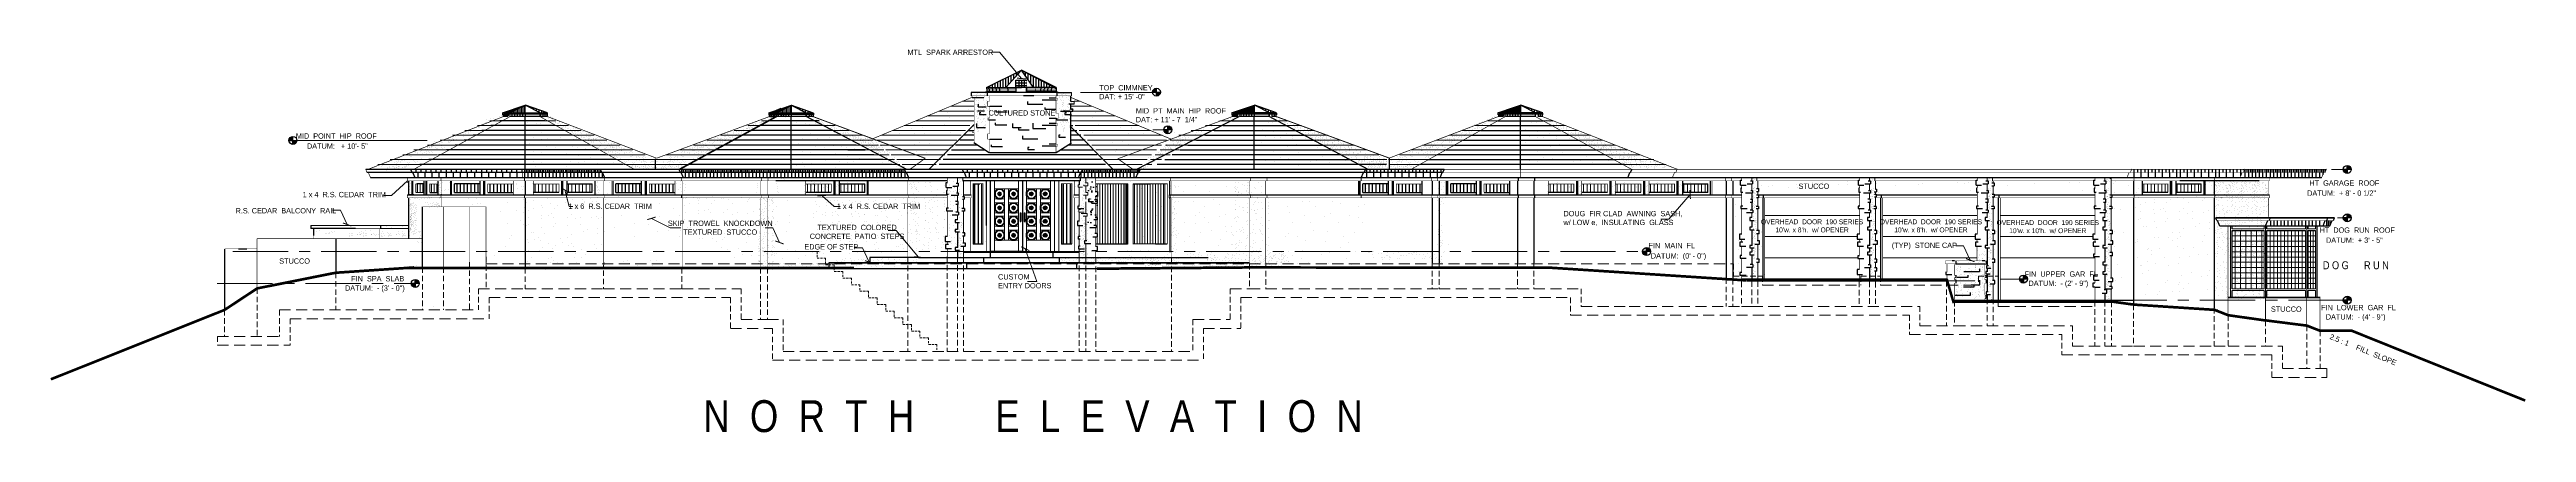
# Model space of a CAD drawing. Header units: inches. Extents: x 279 to 11006, y 233 to 7807.
# Drawn here: x 1751 to 4549, y 233 to 666 of the extents above; entities that cross this region are included whole.
import ezdxf

# ---------------------------------------------------------------- set-up
doc = ezdxf.new("R2010")
doc.units = ezdxf.units.IN
doc.header["$MEASUREMENT"] = 0
doc.linetypes.add('CENTER', pattern=[2, 1.25, -0.25, 0.25, -0.25])
doc.linetypes.add('HIDDEN', pattern=[0.375, 0.25, -0.125])
for name, color, linetype in [('DIMENSIONS', 3, 'Continuous'), ('LLMASONRY', 12, 'Continuous'), ('LLTEXT', 7, 'Continuous'), ('NORTH_ELEVATION', 7, 'Continuous'), ('SOUTH_ELEVATION', 7, 'Continuous'), ('SOUTH_ELEVATION_TEXT', 7, 'Continuous')]:
    doc.layers.add(name, color=color, linetype=linetype)
for name, color, linetype, lineweight in [('DOORS', 7, 'Continuous', 30), ('FOUNDATION', 7, 'HIDDEN', 20), ('GRID', 1, 'CENTER', 20), ('GRID LAYOUT', 1, 'Continuous', 9)]:
    doc.layers.add(name, color=color, linetype=linetype, lineweight=lineweight)
doc.styles.add('ARCHENT', font='technical.ttf', dxfattribs={"height": 6})
doc.styles.add('ARCHENTLTD', font='technical.ttf', dxfattribs={"height": 0.1875})
doc.dimstyles.new('ARCHENTLTD', dxfattribs={"dimscale": 0.05, "dimtxt": 0.1875, "dimasz": 3, "dimexe": 9, "dimexo": 1, "dimgap": 2.5, "dimtad": 0, "dimdec": 1, "dimzin": 1, "dimdsep": 46, "dimlunit": 4, "dimtxsty": 'ARCHENTLTD', "dimblk": 'ARCHTICK', "dimcen": 6, "dimclrd": 256, "dimclre": 256, "dimclrt": 256, "dimaunit": 1, "dimadec": 0, "dimazin": 0, "dimtfac": 1, "dimtdec": 1, "dimtofl": 0, "dimtmove": 1, "dimatfit": 3, "dimldrblk": 'ARCHTICK', "dimfxl": 1, "dimfrac": 2, "dimtolj": 1, "dimtzin": 0, "dimlwd": 9, "dimlwe": 9, "dimarcsym": 0})

# ---------------------------------------------------------------- blocks, each defined once
blk = doc.blocks.new('_ArchTick')
at = {"color": 0, "linetype": 'ByBlock', "const_width": 0.15}
blk.add_lwpolyline([(-0.5, -0.5), (0.5, 0.5)], dxfattribs=at)

msp = doc.modelspace()

# ---------------------------------------------------------------- hatches: boundary and pattern name
at = {"layer": 'DOORS', "linetype": 'Continuous', "lineweight": 9, "ltscale": 40}
for points in [[(2825.7, 503.2), (2825.3, 504.3), (2824.2, 504.8), (2823.1, 504.3), (2822.7, 503.2), (2823.1, 502.2), (2824.2, 501.7), (2825.3, 502.2)], [(2841.5, 503.2), (2841, 504.3), (2839.9, 504.8), (2838.9, 504.3), (2838.4, 503.2), (2838.9, 502.2), (2839.9, 501.7), (2841, 502.2)], [(2861.3, 502.2), (2861.7, 503.2), (2861.3, 504.3), (2860.2, 504.8), (2859.1, 504.3), (2858.7, 503.2), (2859.1, 502.2), (2860.2, 501.7)], [(2877, 502.2), (2877.5, 503.2), (2877, 504.3), (2875.9, 504.8), (2874.9, 504.3), (2874.4, 503.2), (2874.9, 502.2), (2875.9, 501.7)], [(2825.7, 487.5), (2825.3, 488.6), (2824.2, 489), (2823.1, 488.6), (2822.7, 487.5), (2823.1, 486.4), (2824.2, 486), (2825.3, 486.4)], [(2841.5, 487.5), (2841, 488.6), (2839.9, 489), (2838.9, 488.6), (2838.4, 487.5), (2838.9, 486.4), (2839.9, 486), (2841, 486.4)], [(2861.3, 486.4), (2861.7, 487.5), (2861.3, 488.6), (2860.2, 489), (2859.1, 488.6), (2858.7, 487.5), (2859.1, 486.4), (2860.2, 486)], [(2877, 486.4), (2877.5, 487.5), (2877, 488.6), (2875.9, 489), (2874.9, 488.6), (2874.4, 487.5), (2874.9, 486.4), (2875.9, 486)], [(2825.7, 472.2), (2825.3, 473.3), (2824.2, 473.8), (2823.1, 473.3), (2822.7, 472.2), (2823.1, 471.2), (2824.2, 470.7), (2825.3, 471.2)], [(2825.7, 456.5), (2825.3, 457.6), (2824.2, 458), (2823.1, 457.6), (2822.7, 456.5), (2823.1, 455.4), (2824.2, 455), (2825.3, 455.4)], [(2841.5, 472.2), (2841, 473.3), (2839.9, 473.8), (2838.9, 473.3), (2838.4, 472.2), (2838.9, 471.2), (2839.9, 470.7), (2841, 471.2)], [(2841.5, 456.5), (2841, 457.6), (2839.9, 458), (2838.9, 457.6), (2838.4, 456.5), (2838.9, 455.4), (2839.9, 455), (2841, 455.4)], [(2861.3, 471.2), (2861.7, 472.2), (2861.3, 473.3), (2860.2, 473.8), (2859.1, 473.3), (2858.7, 472.2), (2859.1, 471.2), (2860.2, 470.7)], [(2861.3, 455.4), (2861.7, 456.5), (2861.3, 457.6), (2860.2, 458), (2859.1, 457.6), (2858.7, 456.5), (2859.1, 455.4), (2860.2, 455)], [(2877, 471.2), (2877.5, 472.2), (2877, 473.3), (2875.9, 473.8), (2874.9, 473.3), (2874.4, 472.2), (2874.9, 471.2), (2875.9, 470.7)], [(2877, 455.4), (2877.5, 456.5), (2877, 457.6), (2875.9, 458), (2874.9, 457.6), (2874.4, 456.5), (2874.9, 455.4), (2875.9, 455)]]:
    msp.add_hatch(color=12, dxfattribs=at).paths.add_polyline_path(points)
at = {"layer": 'SOUTH_ELEVATION', "linetype": 'Continuous', "ltscale": 0.75}
h = msp.add_hatch(dxfattribs=at)
h.set_pattern_fill('AR-SAND', color=31, scale=6, style=0)
h.set_pattern_definition([(142.5, (3042.265, 1816.417), (0.37796, 11.56094), [0, -9.12, 0, -10.2, 0, -9.75]), (172.5, (3042.265, 1816.417), (-10.61866, 16.93288), [0, -4.92, 0, -8.22, 0, -3.15]), (212.5, (3049.645, 1816.417), (-18.68485, 0.033954), [0, -3, 0, -10.8, 0, -14.1]), (222.5, (3049.645, 1816.417), (-18.03676, 5.26605), [0, -1.5, 0, -7.08, 0, -8.1])])
edge = h.paths.add_edge_path()
edge.add_line((2934.3, 521.4), (2934.3, 468.4))
edge.add_line((2934.3, 468.4), (2923.3, 468.4))
edge.add_line((2923.3, 468.4), (2923.3, 521.1))
at = {"layer": 'SOUTH_ELEVATION_TEXT', "linetype": 'Continuous', "ltscale": 0.5}
h = msp.add_hatch(color=7, dxfattribs=at)
h.paths.add_polyline_path([(3001.5, 622.7), (3001.5, 618.2), (2997, 618.2, -0.414214)])
h.paths.add_polyline_path([(3001.5, 613.7), (3001.5, 618.2), (3006, 618.2, -0.414214)])
h = msp.add_hatch(color=7, dxfattribs=at)
h.paths.add_polyline_path([(2025.8, 568.2), (2025.8, 563.7), (2021.3, 563.7, -0.414214)])
h.paths.add_polyline_path([(2025.8, 559.2), (2025.8, 563.7), (2030.3, 563.7, -0.414214)])
h = msp.add_hatch(color=7, dxfattribs=at)
h.paths.add_polyline_path([(3014.3, 580.2), (3014.3, 575.7), (3018.8, 575.7, 0.414214)])
h.paths.add_polyline_path([(3014.3, 571.2), (3014.3, 575.7), (3009.8, 575.7, 0.414214)])
h = msp.add_hatch(color=7, dxfattribs=at)
h.paths.add_polyline_path([(4346.9, 535.4), (4346.9, 530.9), (4351.4, 530.9, 0.414214)])
h.paths.add_polyline_path([(4346.9, 526.4), (4346.9, 530.9), (4342.4, 530.9, 0.414214)])
h = msp.add_hatch(color=7, dxfattribs=at)
h.paths.add_polyline_path([(4346.9, 480.6), (4346.9, 476.1), (4351.4, 476.1, 0.414214)])
h.paths.add_polyline_path([(4346.9, 471.6), (4346.9, 476.1), (4342.4, 476.1, 0.414214)])
h = msp.add_hatch(color=7, dxfattribs=at)
h.paths.add_polyline_path([(3555.2, 442.5), (3555.2, 438), (3559.7, 438, 0.414214)])
h.paths.add_polyline_path([(3555.2, 433.5), (3555.2, 438), (3550.7, 438, 0.414214)])
h = msp.add_hatch(color=7, dxfattribs=at)
h.paths.add_polyline_path([(2164.1, 406.5), (2164.1, 402), (2168.6, 402, 0.414214)])
h.paths.add_polyline_path([(2164.1, 397.5), (2164.1, 402), (2159.6, 402, 0.414214)])
h = msp.add_hatch(color=7, dxfattribs=at)
h.paths.add_polyline_path([(3981, 411.4), (3981, 406.9), (3985.5, 406.9, 0.414214)])
h.paths.add_polyline_path([(3981, 402.4), (3981, 406.9), (3976.5, 406.9, 0.414214)])
h = msp.add_hatch(color=7, dxfattribs=at)
h.paths.add_polyline_path([(4346.9, 387.5), (4346.9, 383), (4351.4, 383, 0.414214)])
h.paths.add_polyline_path([(4346.9, 378.5), (4346.9, 383), (4342.4, 383, 0.414214)])

# ---------------------------------------------------------------- linework, layer by layer
at = {"layer": 'DIMENSIONS', "color": 7, "linetype": 'Continuous', "lineweight": 9, "ltscale": 150}
msp.add_line((2915.6, 618), (3001.5, 618), dxfattribs=at)
at = {"layer": 'DIMENSIONS', "color": 7, "linetype": 'Continuous', "lineweight": 20, "ltscale": 150}
msp.add_line((3014.3, 575.7), (2997.3, 575.7), dxfattribs=at)
at = {"layer": 'DOORS', "linetype": 'Continuous', "lineweight": 9, "ltscale": 40}
for p, q in [((2814.1, 517.9, 1), (2850.1, 517.9, 1)), ((2886.1, 517.9, 1), (2850.1, 517.9, 1)), ((2886.1, 437.9, 1), (2886.1, 517.9, 1))]:
    msp.add_line(p, q, dxfattribs=at)
at = {"layer": 'DOORS', "linetype": 'Continuous', "lineweight": 30, "ltscale": 40}
for p, q in [((2814.1, 437.9, 1), (2814.1, 517.9, 1)), ((2850.1, 517.9, 1), (2850.1, 437.9, 1)), ((2850.1, 517.9, 1), (2850.1, 437.9, 1)), ((2850.1, 437.9, 1), (2814.1, 437.9, 1)), ((2850.1, 437.9, 1), (2886.1, 437.9, 1))]:
    msp.add_line(p, q, dxfattribs=at)
at = {"layer": 'DOORS', "color": 250, "linetype": 'Continuous', "lineweight": 9, "ltscale": 40}
for p, q in [((2818.6, 437.9, 1), (2818.6, 517.9, 1)), ((2818.6, 508.9, 1), (2845.6, 508.9, 1)), ((2829.8, 508.9, 1), (2829.8, 450.9, 1)), ((2834.3, 508.9, 1), (2834.3, 450.9, 1)), ((2845.6, 517.9, 1), (2845.6, 437.9, 1)), ((2854.6, 517.9, 1), (2854.6, 437.9, 1)), ((2881.6, 508.9, 1), (2854.6, 508.9, 1)), ((2865.8, 508.9, 1), (2865.8, 450.9, 1)), ((2870.3, 508.9, 1), (2870.3, 450.9, 1)), ((2881.6, 437.9, 1), (2881.6, 517.9, 1)), ((2818.6, 497.6, 1), (2829.8, 497.6, 1)), ((2818.6, 493.1, 1), (2829.8, 493.1, 1)), ((2818.6, 481.9, 1), (2829.8, 481.9, 1)), ((2818.6, 481.9, 1), (2829.8, 481.9, 1)), ((2818.6, 477.9, 1), (2829.8, 477.9, 1)), ((2834.3, 497.6, 1), (2845.6, 497.6, 1)), ((2834.3, 497.6, 1), (2845.6, 497.6, 1)), ((2834.3, 493.1, 1), (2845.6, 493.1, 1)), ((2834.3, 481.9, 1), (2845.6, 481.9, 1)), ((2834.3, 481.9, 1), (2845.6, 481.9, 1)), ((2834.3, 477.9, 1), (2845.6, 477.9, 1)), ((2865.8, 497.6, 1), (2854.6, 497.6, 1)), ((2865.8, 497.6, 1), (2854.6, 497.6, 1)), ((2865.8, 493.1, 1), (2854.6, 493.1, 1)), ((2865.8, 481.9, 1), (2854.6, 481.9, 1)), ((2865.8, 481.9, 1), (2854.6, 481.9, 1)), ((2865.8, 477.9, 1), (2854.6, 477.9, 1)), ((2881.6, 497.6, 1), (2870.3, 497.6, 1)), ((2881.6, 493.1, 1), (2870.3, 493.1, 1)), ((2881.6, 481.9, 1), (2870.3, 481.9, 1)), ((2881.6, 481.9, 1), (2870.3, 481.9, 1)), ((2881.6, 477.9, 1), (2870.3, 477.9, 1)), ((2818.6, 466.6, 1), (2829.8, 466.6, 1)), ((2818.6, 466.6, 1), (2829.8, 466.6, 1)), ((2818.6, 462.1, 1), (2829.8, 462.1, 1)), ((2845.6, 450.9, 1), (2818.6, 450.9, 1)), ((2818.6, 450.9, 1), (2829.8, 450.9, 1)), ((2834.3, 466.6, 1), (2845.6, 466.6, 1)), ((2834.3, 466.6, 1), (2845.6, 466.6, 1)), ((2834.3, 462.1, 1), (2845.6, 462.1, 1)), ((2834.3, 450.9, 1), (2845.6, 450.9, 1)), ((2865.8, 466.6, 1), (2854.6, 466.6, 1)), ((2865.8, 466.6, 1), (2854.6, 466.6, 1)), ((2865.8, 462.1, 1), (2854.6, 462.1, 1)), ((2854.6, 450.9, 1), (2881.6, 450.9, 1)), ((2865.8, 450.9, 1), (2854.6, 450.9, 1)), ((2881.6, 466.6, 1), (2870.3, 466.6, 1)), ((2881.6, 466.6, 1), (2870.3, 466.6, 1)), ((2881.6, 462.1, 1), (2870.3, 462.1, 1)), ((2881.6, 450.9, 1), (2870.3, 450.9, 1))]:
    msp.add_line(p, q, dxfattribs=at)
at = {"layer": 'DOORS', "color": 0, "linetype": 'Continuous', "lineweight": 9, "ltscale": 40}
for p, q in [((2821.9, 508.9, 1), (2818.6, 505.6, 1)), ((2818.6, 505.6, 1), (2818.6, 500.9, 1)), ((2826.5, 508.9, 1), (2821.9, 508.9, 1)), ((2822.5, 504.9, 1), (2821.9, 503.2, 1)), ((2824.2, 505.6, 1), (2822.5, 504.9, 1)), ((2825.8, 504.9, 1), (2824.2, 505.6, 1)), ((2825.3, 504.3, 1), (2824.2, 504.8, 1)), ((2825.7, 503.2, 1), (2825.3, 504.3, 1)), ((2829.1, 505.3, 1), (2826.2, 508.1, 1)), ((2829.8, 505.6, 1), (2826.5, 508.9, 1)), ((2829.1, 501.2, 1), (2829.1, 505.3, 1)), ((2837.6, 508.9, 1), (2834.3, 505.6, 1)), ((2837.6, 508.9, 1), (2834.3, 505.6, 1)), ((2834.3, 505.6, 1), (2834.3, 500.9, 1)), ((2834.3, 505.6, 1), (2834.3, 500.9, 1)), ((2837.9, 508.1, 1), (2835.1, 505.3, 1)), ((2835.1, 505.3, 1), (2835.1, 501.2, 1)), ((2842.3, 508.9, 1), (2837.6, 508.9, 1)), ((2842.3, 508.9, 1), (2837.6, 508.9, 1)), ((2838.3, 504.9, 1), (2837.6, 503.2, 1)), ((2838.3, 504.9, 1), (2837.6, 503.2, 1)), ((2838.3, 504.9, 1), (2837.6, 503.2, 1)), ((2842, 508.1, 1), (2837.9, 508.1, 1)), ((2839.9, 505.6, 1), (2838.3, 504.9, 1)), ((2839.9, 505.6, 1), (2838.3, 504.9, 1)), ((2839.9, 505.6, 1), (2838.3, 504.9, 1)), ((2838.9, 504.3, 1), (2838.4, 503.2, 1)), ((2839.9, 504.8, 1), (2838.9, 504.3, 1)), ((2841.6, 504.9, 1), (2839.9, 505.6, 1)), ((2841.6, 504.9, 1), (2839.9, 505.6, 1)), ((2841.6, 504.9, 1), (2839.9, 505.6, 1)), ((2841, 504.3, 1), (2839.9, 504.8, 1)), ((2841, 504.3, 1), (2839.9, 504.8, 1)), ((2841, 504.3, 1), (2839.9, 504.8, 1)), ((2841.5, 503.2, 1), (2841, 504.3, 1)), ((2841.5, 503.2, 1), (2841, 504.3, 1)), ((2841.5, 503.2, 1), (2841, 504.3, 1)), ((2842.3, 503.2, 1), (2841.6, 504.9, 1)), ((2844.8, 505.3, 1), (2842, 508.1, 1)), ((2844.8, 505.3, 1), (2842, 508.1, 1)), ((2845.6, 505.6, 1), (2842.3, 508.9, 1)), ((2845.6, 505.6, 1), (2842.3, 508.9, 1)), ((2844.8, 501.2, 1), (2844.8, 505.3, 1)), ((2844.8, 501.2, 1), (2844.8, 505.3, 1)), ((2845.6, 500.9, 1), (2845.6, 505.6, 1)), ((2854.6, 505.6, 1), (2857.9, 508.9, 1)), ((2854.6, 505.6, 1), (2857.9, 508.9, 1)), ((2854.6, 500.9, 1), (2854.6, 505.6, 1)), ((2855.3, 505.3, 1), (2858.2, 508.1, 1)), ((2855.3, 505.3, 1), (2858.2, 508.1, 1)), ((2855.3, 501.2, 1), (2855.3, 505.3, 1)), ((2855.3, 501.2, 1), (2855.3, 505.3, 1)), ((2857.9, 508.9, 1), (2862.5, 508.9, 1)), ((2857.9, 508.9, 1), (2862.5, 508.9, 1)), ((2857.9, 503.2, 1), (2858.5, 504.9, 1)), ((2858.2, 508.1, 1), (2862.2, 508.1, 1)), ((2858.5, 504.9, 1), (2860.2, 505.6, 1)), ((2858.5, 504.9, 1), (2860.2, 505.6, 1)), ((2858.5, 504.9, 1), (2860.2, 505.6, 1)), ((2858.7, 503.2, 1), (2859.1, 504.3, 1)), ((2858.7, 503.2, 1), (2859.1, 504.3, 1)), ((2858.7, 503.2, 1), (2859.1, 504.3, 1)), ((2859.1, 504.3, 1), (2860.2, 504.8, 1)), ((2859.1, 504.3, 1), (2860.2, 504.8, 1)), ((2859.1, 504.3, 1), (2860.2, 504.8, 1)), ((2860.2, 505.6, 1), (2861.8, 504.9, 1)), ((2860.2, 505.6, 1), (2861.8, 504.9, 1)), ((2860.2, 505.6, 1), (2861.8, 504.9, 1)), ((2860.2, 504.8, 1), (2861.3, 504.3, 1)), ((2861.3, 504.3, 1), (2861.7, 503.2, 1)), ((2861.8, 504.9, 1), (2862.5, 503.2, 1)), ((2861.8, 504.9, 1), (2862.5, 503.2, 1)), ((2861.8, 504.9, 1), (2862.5, 503.2, 1)), ((2862.2, 508.1, 1), (2865.1, 505.3, 1)), ((2862.5, 508.9, 1), (2865.8, 505.6, 1)), ((2862.5, 508.9, 1), (2865.8, 505.6, 1)), ((2865.1, 505.3, 1), (2865.1, 501.2, 1)), ((2865.8, 505.6, 1), (2865.8, 500.9, 1)), ((2865.8, 505.6, 1), (2865.8, 500.9, 1)), ((2870.3, 505.6, 1), (2873.6, 508.9, 1)), ((2871.1, 505.3, 1), (2873.9, 508.1, 1)), ((2871.1, 501.2, 1), (2871.1, 505.3, 1)), ((2873.6, 508.9, 1), (2878.3, 508.9, 1)), ((2874.3, 504.9, 1), (2875.9, 505.6, 1)), ((2874.4, 503.2, 1), (2874.9, 504.3, 1)), ((2874.9, 504.3, 1), (2875.9, 504.8, 1)), ((2875.9, 505.6, 1), (2877.6, 504.9, 1)), ((2877.6, 504.9, 1), (2878.3, 503.2, 1)), ((2878.3, 508.9, 1), (2881.6, 505.6, 1)), ((2881.6, 505.6, 1), (2881.6, 500.9, 1)), ((2818.6, 500.9, 1), (2821.9, 497.6, 1)), ((2821.9, 493.1, 1), (2818.6, 489.8, 1)), ((2821.9, 493.1, 1), (2818.6, 489.8, 1)), ((2818.6, 489.8, 1), (2818.6, 485.2, 1)), ((2818.6, 489.8, 1), (2818.6, 485.2, 1)), ((2818.6, 485.2, 1), (2821.9, 481.9, 1)), ((2818.6, 485.2, 1), (2821.9, 481.9, 1)), ((2821.9, 477.9, 1), (2818.6, 474.6, 1)), ((2821.9, 477.9, 1), (2818.6, 474.6, 1)), ((2819.3, 501.2, 1), (2822.2, 498.4, 1)), ((2822.2, 492.4, 1), (2819.3, 489.5, 1)), ((2819.3, 489.5, 1), (2819.3, 485.5, 1)), ((2819.3, 485.5, 1), (2822.2, 482.6, 1)), ((2819.3, 485.5, 1), (2822.2, 482.6, 1)), ((2822.2, 477.1, 1), (2819.3, 474.3, 1)), ((2821.9, 503.2, 1), (2822.5, 501.6, 1)), ((2826.5, 493.1, 1), (2821.9, 493.1, 1)), ((2826.5, 493.1, 1), (2821.9, 493.1, 1)), ((2822.5, 489.1, 1), (2821.9, 487.5, 1)), ((2822.5, 489.1, 1), (2821.9, 487.5, 1)), ((2822.5, 489.1, 1), (2821.9, 487.5, 1)), ((2821.9, 487.5, 1), (2822.5, 485.8, 1)), ((2821.9, 487.5, 1), (2822.5, 485.8, 1)), ((2821.9, 487.5, 1), (2822.5, 485.8, 1)), ((2821.9, 481.9, 1), (2826.5, 481.9, 1)), ((2826.5, 477.9, 1), (2821.9, 477.9, 1)), ((2826.5, 477.9, 1), (2821.9, 477.9, 1)), ((2822.2, 498.4, 1), (2826.2, 498.4, 1)), ((2826.2, 492.4, 1), (2822.2, 492.4, 1)), ((2822.2, 482.6, 1), (2826.2, 482.6, 1)), ((2822.2, 482.6, 1), (2826.2, 482.6, 1)), ((2826.2, 477.1, 1), (2822.2, 477.1, 1)), ((2822.5, 501.6, 1), (2824.2, 500.9, 1)), ((2824.2, 489.8, 1), (2822.5, 489.1, 1)), ((2824.2, 489.8, 1), (2822.5, 489.1, 1)), ((2824.2, 489.8, 1), (2822.5, 489.1, 1)), ((2822.5, 485.8, 1), (2824.2, 485.2, 1)), ((2822.5, 485.8, 1), (2824.2, 485.2, 1)), ((2822.5, 485.8, 1), (2824.2, 485.2, 1)), ((2823.1, 488.6, 1), (2822.7, 487.5, 1)), ((2822.7, 487.5, 1), (2823.1, 486.4, 1)), ((2823.1, 502.2, 1), (2824.2, 501.7, 1)), ((2824.2, 489, 1), (2823.1, 488.6, 1)), ((2823.1, 486.4, 1), (2824.2, 486, 1)), ((2823.1, 486.4, 1), (2824.2, 486, 1)), ((2823.1, 486.4, 1), (2824.2, 486, 1)), ((2824.2, 501.7, 1), (2825.3, 502.2, 1)), ((2825.8, 489.1, 1), (2824.2, 489.8, 1)), ((2825.8, 489.1, 1), (2824.2, 489.8, 1)), ((2825.8, 489.1, 1), (2824.2, 489.8, 1)), ((2825.3, 488.6, 1), (2824.2, 489, 1)), ((2825.3, 488.6, 1), (2824.2, 489, 1)), ((2825.3, 488.6, 1), (2824.2, 489, 1)), ((2824.2, 486, 1), (2825.3, 486.4, 1)), ((2824.2, 486, 1), (2825.3, 486.4, 1)), ((2824.2, 486, 1), (2825.3, 486.4, 1)), ((2824.2, 485.2, 1), (2825.8, 485.8, 1)), ((2825.3, 502.2, 1), (2825.7, 503.2, 1)), ((2825.7, 487.5, 1), (2825.3, 488.6, 1)), ((2825.7, 487.5, 1), (2825.3, 488.6, 1)), ((2825.7, 487.5, 1), (2825.3, 488.6, 1)), ((2825.3, 486.4, 1), (2825.7, 487.5, 1)), ((2825.3, 486.4, 1), (2825.7, 487.5, 1)), ((2825.3, 486.4, 1), (2825.7, 487.5, 1)), ((2826.5, 487.5, 1), (2825.8, 489.1, 1)), ((2825.8, 485.8, 1), (2826.5, 487.5, 1)), ((2826.2, 498.4, 1), (2829.1, 501.2, 1)), ((2829.1, 489.5, 1), (2826.2, 492.4, 1)), ((2829.1, 489.5, 1), (2826.2, 492.4, 1)), ((2826.2, 482.6, 1), (2829.1, 485.5, 1)), ((2826.2, 482.6, 1), (2829.1, 485.5, 1)), ((2829.1, 474.3, 1), (2826.2, 477.1, 1)), ((2829.1, 474.3, 1), (2826.2, 477.1, 1)), ((2829.8, 489.8, 1), (2826.5, 493.1, 1)), ((2829.8, 489.8, 1), (2826.5, 493.1, 1)), ((2826.5, 481.9, 1), (2829.8, 485.2, 1)), ((2829.8, 474.6, 1), (2826.5, 477.9, 1)), ((2829.8, 474.6, 1), (2826.5, 477.9, 1)), ((2829.1, 485.5, 1), (2829.1, 489.5, 1)), ((2829.1, 485.5, 1), (2829.1, 489.5, 1)), ((2829.8, 485.2, 1), (2829.8, 489.8, 1)), ((2834.3, 500.9, 1), (2837.6, 497.6, 1)), ((2834.3, 500.9, 1), (2837.6, 497.6, 1)), ((2837.6, 493.1, 1), (2834.3, 489.8, 1)), ((2837.6, 493.1, 1), (2834.3, 489.8, 1)), ((2834.3, 489.8, 1), (2834.3, 485.2, 1)), ((2834.3, 489.8, 1), (2834.3, 485.2, 1)), ((2834.3, 485.2, 1), (2837.6, 481.9, 1)), ((2834.3, 485.2, 1), (2837.6, 481.9, 1)), ((2837.6, 477.9, 1), (2834.3, 474.6, 1)), ((2837.6, 477.9, 1), (2834.3, 474.6, 1)), ((2835.1, 501.2, 1), (2837.9, 498.4, 1)), ((2835.1, 501.2, 1), (2837.9, 498.4, 1)), ((2837.9, 492.4, 1), (2835.1, 489.5, 1)), ((2835.1, 489.5, 1), (2835.1, 485.5, 1)), ((2835.1, 485.5, 1), (2837.9, 482.6, 1)), ((2835.1, 485.5, 1), (2837.9, 482.6, 1)), ((2837.9, 477.1, 1), (2835.1, 474.3, 1)), ((2837.6, 503.2, 1), (2838.3, 501.6, 1)), ((2837.6, 503.2, 1), (2838.3, 501.6, 1)), ((2837.6, 503.2, 1), (2838.3, 501.6, 1)), ((2837.6, 497.6, 1), (2842.3, 497.6, 1)), ((2842.3, 493.1, 1), (2837.6, 493.1, 1)), ((2842.3, 493.1, 1), (2837.6, 493.1, 1)), ((2838.3, 489.1, 1), (2837.6, 487.5, 1)), ((2838.3, 489.1, 1), (2837.6, 487.5, 1)), ((2838.3, 489.1, 1), (2837.6, 487.5, 1)), ((2837.6, 487.5, 1), (2838.3, 485.8, 1)), ((2837.6, 487.5, 1), (2838.3, 485.8, 1)), ((2837.6, 487.5, 1), (2838.3, 485.8, 1)), ((2837.6, 481.9, 1), (2842.3, 481.9, 1)), ((2842.3, 477.9, 1), (2837.6, 477.9, 1)), ((2842.3, 477.9, 1), (2837.6, 477.9, 1)), ((2837.9, 498.4, 1), (2842, 498.4, 1)), ((2837.9, 498.4, 1), (2842, 498.4, 1)), ((2842, 492.4, 1), (2837.9, 492.4, 1)), ((2837.9, 482.6, 1), (2842, 482.6, 1)), ((2837.9, 482.6, 1), (2842, 482.6, 1)), ((2842, 477.1, 1), (2837.9, 477.1, 1)), ((2838.3, 501.6, 1), (2839.9, 500.9, 1)), ((2838.3, 501.6, 1), (2839.9, 500.9, 1)), ((2838.3, 501.6, 1), (2839.9, 500.9, 1)), ((2839.9, 489.8, 1), (2838.3, 489.1, 1)), ((2839.9, 489.8, 1), (2838.3, 489.1, 1)), ((2839.9, 489.8, 1), (2838.3, 489.1, 1)), ((2838.3, 485.8, 1), (2839.9, 485.2, 1)), ((2838.3, 485.8, 1), (2839.9, 485.2, 1)), ((2838.3, 485.8, 1), (2839.9, 485.2, 1)), ((2838.4, 503.2, 1), (2838.9, 502.2, 1)), ((2838.9, 488.6, 1), (2838.4, 487.5, 1)), ((2838.4, 487.5, 1), (2838.9, 486.4, 1)), ((2838.9, 502.2, 1), (2839.9, 501.7, 1)), ((2838.9, 502.2, 1), (2839.9, 501.7, 1)), ((2838.9, 502.2, 1), (2839.9, 501.7, 1)), ((2839.9, 489, 1), (2838.9, 488.6, 1)), ((2838.9, 486.4, 1), (2839.9, 486, 1)), ((2838.9, 486.4, 1), (2839.9, 486, 1)), ((2838.9, 486.4, 1), (2839.9, 486, 1)), ((2839.9, 501.7, 1), (2841, 502.2, 1)), ((2839.9, 501.7, 1), (2841, 502.2, 1)), ((2839.9, 501.7, 1), (2841, 502.2, 1)), ((2839.9, 500.9, 1), (2841.6, 501.6, 1)), ((2841.6, 489.1, 1), (2839.9, 489.8, 1)), ((2841.6, 489.1, 1), (2839.9, 489.8, 1)), ((2841.6, 489.1, 1), (2839.9, 489.8, 1)), ((2841, 488.6, 1), (2839.9, 489, 1)), ((2841, 488.6, 1), (2839.9, 489, 1)), ((2841, 488.6, 1), (2839.9, 489, 1)), ((2839.9, 486, 1), (2841, 486.4, 1)), ((2839.9, 486, 1), (2841, 486.4, 1)), ((2839.9, 486, 1), (2841, 486.4, 1)), ((2839.9, 485.2, 1), (2841.6, 485.8, 1)), ((2841, 502.2, 1), (2841.5, 503.2, 1)), ((2841, 502.2, 1), (2841.5, 503.2, 1)), ((2841, 502.2, 1), (2841.5, 503.2, 1)), ((2841.5, 487.5, 1), (2841, 488.6, 1)), ((2841.5, 487.5, 1), (2841, 488.6, 1)), ((2841.5, 487.5, 1), (2841, 488.6, 1)), ((2841, 486.4, 1), (2841.5, 487.5, 1)), ((2841, 486.4, 1), (2841.5, 487.5, 1)), ((2841, 486.4, 1), (2841.5, 487.5, 1)), ((2841.6, 501.6, 1), (2842.3, 503.2, 1)), ((2842.3, 487.5, 1), (2841.6, 489.1, 1)), ((2841.6, 485.8, 1), (2842.3, 487.5, 1)), ((2842, 498.4, 1), (2844.8, 501.2, 1)), ((2842, 498.4, 1), (2844.8, 501.2, 1)), ((2844.8, 489.5, 1), (2842, 492.4, 1)), ((2844.8, 489.5, 1), (2842, 492.4, 1)), ((2842, 482.6, 1), (2844.8, 485.5, 1)), ((2842, 482.6, 1), (2844.8, 485.5, 1)), ((2844.8, 474.3, 1), (2842, 477.1, 1)), ((2844.8, 474.3, 1), (2842, 477.1, 1)), ((2842.3, 497.6, 1), (2845.6, 500.9, 1)), ((2845.6, 489.8, 1), (2842.3, 493.1, 1)), ((2845.6, 489.8, 1), (2842.3, 493.1, 1)), ((2842.3, 481.9, 1), (2845.6, 485.2, 1)), ((2845.6, 474.6, 1), (2842.3, 477.9, 1)), ((2845.6, 474.6, 1), (2842.3, 477.9, 1)), ((2844.8, 485.5, 1), (2844.8, 489.5, 1)), ((2844.8, 485.5, 1), (2844.8, 489.5, 1)), ((2845.6, 485.2, 1), (2845.6, 489.8, 1)), ((2857.9, 497.6, 1), (2854.6, 500.9, 1)), ((2854.6, 489.8, 1), (2857.9, 493.1, 1)), ((2854.6, 489.8, 1), (2857.9, 493.1, 1)), ((2854.6, 485.2, 1), (2854.6, 489.8, 1)), ((2857.9, 481.9, 1), (2854.6, 485.2, 1)), ((2854.6, 474.6, 1), (2857.9, 477.9, 1)), ((2854.6, 474.6, 1), (2857.9, 477.9, 1)), ((2858.2, 498.4, 1), (2855.3, 501.2, 1)), ((2858.2, 498.4, 1), (2855.3, 501.2, 1)), ((2855.3, 489.5, 1), (2858.2, 492.4, 1)), ((2855.3, 489.5, 1), (2858.2, 492.4, 1)), ((2855.3, 485.5, 1), (2855.3, 489.5, 1)), ((2855.3, 485.5, 1), (2855.3, 489.5, 1)), ((2858.2, 482.6, 1), (2855.3, 485.5, 1)), ((2858.2, 482.6, 1), (2855.3, 485.5, 1)), ((2855.3, 474.3, 1), (2858.2, 477.1, 1)), ((2855.3, 474.3, 1), (2858.2, 477.1, 1)), ((2858.5, 501.6, 1), (2857.9, 503.2, 1)), ((2862.5, 497.6, 1), (2857.9, 497.6, 1)), ((2857.9, 493.1, 1), (2862.5, 493.1, 1)), ((2857.9, 493.1, 1), (2862.5, 493.1, 1)), ((2857.9, 487.5, 1), (2858.5, 489.1, 1)), ((2858.5, 485.8, 1), (2857.9, 487.5, 1)), ((2862.5, 481.9, 1), (2857.9, 481.9, 1)), ((2857.9, 477.9, 1), (2862.5, 477.9, 1)), ((2857.9, 477.9, 1), (2862.5, 477.9, 1)), ((2862.2, 498.4, 1), (2858.2, 498.4, 1)), ((2862.2, 498.4, 1), (2858.2, 498.4, 1)), ((2858.2, 492.4, 1), (2862.2, 492.4, 1)), ((2862.2, 482.6, 1), (2858.2, 482.6, 1)), ((2862.2, 482.6, 1), (2858.2, 482.6, 1)), ((2858.2, 477.1, 1), (2862.2, 477.1, 1)), ((2860.2, 500.9, 1), (2858.5, 501.6, 1)), ((2858.5, 489.1, 1), (2860.2, 489.8, 1)), ((2858.5, 489.1, 1), (2860.2, 489.8, 1)), ((2858.5, 489.1, 1), (2860.2, 489.8, 1)), ((2860.2, 485.2, 1), (2858.5, 485.8, 1)), ((2859.1, 502.2, 1), (2858.7, 503.2, 1)), ((2859.1, 502.2, 1), (2858.7, 503.2, 1)), ((2859.1, 502.2, 1), (2858.7, 503.2, 1)), ((2858.7, 487.5, 1), (2859.1, 488.6, 1)), ((2858.7, 487.5, 1), (2859.1, 488.6, 1)), ((2858.7, 487.5, 1), (2859.1, 488.6, 1)), ((2859.1, 486.4, 1), (2858.7, 487.5, 1)), ((2859.1, 486.4, 1), (2858.7, 487.5, 1)), ((2859.1, 486.4, 1), (2858.7, 487.5, 1)), ((2860.2, 501.7, 1), (2859.1, 502.2, 1)), ((2860.2, 501.7, 1), (2859.1, 502.2, 1)), ((2860.2, 501.7, 1), (2859.1, 502.2, 1)), ((2859.1, 488.6, 1), (2860.2, 489, 1)), ((2859.1, 488.6, 1), (2860.2, 489, 1)), ((2859.1, 488.6, 1), (2860.2, 489, 1)), ((2860.2, 486, 1), (2859.1, 486.4, 1)), ((2860.2, 486, 1), (2859.1, 486.4, 1)), ((2860.2, 486, 1), (2859.1, 486.4, 1)), ((2861.3, 502.2, 1), (2860.2, 501.7, 1)), ((2861.3, 502.2, 1), (2860.2, 501.7, 1)), ((2861.3, 502.2, 1), (2860.2, 501.7, 1)), ((2861.8, 501.6, 1), (2860.2, 500.9, 1)), ((2861.8, 501.6, 1), (2860.2, 500.9, 1)), ((2861.8, 501.6, 1), (2860.2, 500.9, 1)), ((2860.2, 489.8, 1), (2861.8, 489.1, 1)), ((2860.2, 489.8, 1), (2861.8, 489.1, 1)), ((2860.2, 489.8, 1), (2861.8, 489.1, 1)), ((2860.2, 489, 1), (2861.3, 488.6, 1)), ((2861.3, 486.4, 1), (2860.2, 486, 1)), ((2861.3, 486.4, 1), (2860.2, 486, 1)), ((2861.3, 486.4, 1), (2860.2, 486, 1)), ((2861.8, 485.8, 1), (2860.2, 485.2, 1)), ((2861.8, 485.8, 1), (2860.2, 485.2, 1)), ((2861.8, 485.8, 1), (2860.2, 485.2, 1)), ((2861.7, 503.2, 1), (2861.3, 502.2, 1)), ((2861.3, 488.6, 1), (2861.7, 487.5, 1)), ((2861.7, 487.5, 1), (2861.3, 486.4, 1)), ((2862.5, 503.2, 1), (2861.8, 501.6, 1)), ((2862.5, 503.2, 1), (2861.8, 501.6, 1)), ((2862.5, 503.2, 1), (2861.8, 501.6, 1)), ((2861.8, 489.1, 1), (2862.5, 487.5, 1)), ((2861.8, 489.1, 1), (2862.5, 487.5, 1)), ((2861.8, 489.1, 1), (2862.5, 487.5, 1)), ((2862.5, 487.5, 1), (2861.8, 485.8, 1)), ((2862.5, 487.5, 1), (2861.8, 485.8, 1)), ((2862.5, 487.5, 1), (2861.8, 485.8, 1)), ((2865.1, 501.2, 1), (2862.2, 498.4, 1)), ((2865.1, 501.2, 1), (2862.2, 498.4, 1)), ((2862.2, 492.4, 1), (2865.1, 489.5, 1)), ((2865.1, 485.5, 1), (2862.2, 482.6, 1)), ((2865.1, 485.5, 1), (2862.2, 482.6, 1)), ((2862.2, 477.1, 1), (2865.1, 474.3, 1)), ((2865.8, 500.9, 1), (2862.5, 497.6, 1)), ((2865.8, 500.9, 1), (2862.5, 497.6, 1)), ((2862.5, 493.1, 1), (2865.8, 489.8, 1)), ((2862.5, 493.1, 1), (2865.8, 489.8, 1)), ((2865.8, 485.2, 1), (2862.5, 481.9, 1)), ((2865.8, 485.2, 1), (2862.5, 481.9, 1)), ((2862.5, 477.9, 1), (2865.8, 474.6, 1)), ((2862.5, 477.9, 1), (2865.8, 474.6, 1)), ((2865.1, 489.5, 1), (2865.1, 485.5, 1)), ((2865.8, 489.8, 1), (2865.8, 485.2, 1)), ((2865.8, 489.8, 1), (2865.8, 485.2, 1)), ((2870.3, 489.8, 1), (2873.6, 493.1, 1)), ((2870.3, 489.8, 1), (2873.6, 493.1, 1)), ((2870.3, 485.2, 1), (2870.3, 489.8, 1)), ((2873.6, 481.9, 1), (2870.3, 485.2, 1)), ((2870.3, 474.6, 1), (2873.6, 477.9, 1)), ((2870.3, 474.6, 1), (2873.6, 477.9, 1)), ((2873.9, 498.4, 1), (2871.1, 501.2, 1)), ((2871.1, 489.5, 1), (2873.9, 492.4, 1)), ((2871.1, 489.5, 1), (2873.9, 492.4, 1)), ((2871.1, 485.5, 1), (2871.1, 489.5, 1)), ((2871.1, 485.5, 1), (2871.1, 489.5, 1)), ((2873.9, 482.6, 1), (2871.1, 485.5, 1)), ((2873.9, 482.6, 1), (2871.1, 485.5, 1)), ((2871.1, 474.3, 1), (2873.9, 477.1, 1)), ((2871.1, 474.3, 1), (2873.9, 477.1, 1)), ((2873.6, 493.1, 1), (2878.3, 493.1, 1)), ((2873.6, 493.1, 1), (2878.3, 493.1, 1)), ((2873.6, 487.5, 1), (2874.3, 489.1, 1)), ((2874.3, 485.8, 1), (2873.6, 487.5, 1)), ((2878.3, 481.9, 1), (2873.6, 481.9, 1)), ((2873.6, 477.9, 1), (2878.3, 477.9, 1)), ((2873.6, 477.9, 1), (2878.3, 477.9, 1)), ((2878, 498.4, 1), (2873.9, 498.4, 1)), ((2873.9, 492.4, 1), (2878, 492.4, 1)), ((2878, 482.6, 1), (2873.9, 482.6, 1)), ((2878, 482.6, 1), (2873.9, 482.6, 1)), ((2873.9, 477.1, 1), (2878, 477.1, 1)), ((2874.3, 489.1, 1), (2875.9, 489.8, 1)), ((2874.3, 489.1, 1), (2875.9, 489.8, 1)), ((2874.3, 489.1, 1), (2875.9, 489.8, 1)), ((2875.9, 485.2, 1), (2874.3, 485.8, 1)), ((2874.9, 502.2, 1), (2874.4, 503.2, 1)), ((2874.4, 487.5, 1), (2874.9, 488.6, 1)), ((2874.4, 487.5, 1), (2874.9, 488.6, 1)), ((2874.4, 487.5, 1), (2874.9, 488.6, 1)), ((2874.9, 486.4, 1), (2874.4, 487.5, 1)), ((2874.9, 486.4, 1), (2874.4, 487.5, 1)), ((2874.9, 486.4, 1), (2874.4, 487.5, 1)), ((2875.9, 501.7, 1), (2874.9, 502.2, 1)), ((2874.9, 488.6, 1), (2875.9, 489, 1)), ((2874.9, 488.6, 1), (2875.9, 489, 1)), ((2874.9, 488.6, 1), (2875.9, 489, 1)), ((2875.9, 486, 1), (2874.9, 486.4, 1)), ((2875.9, 486, 1), (2874.9, 486.4, 1)), ((2875.9, 486, 1), (2874.9, 486.4, 1)), ((2877, 502.2, 1), (2875.9, 501.7, 1)), ((2877.6, 501.6, 1), (2875.9, 500.9, 1)), ((2875.9, 489.8, 1), (2877.6, 489.1, 1)), ((2875.9, 489.8, 1), (2877.6, 489.1, 1)), ((2875.9, 489.8, 1), (2877.6, 489.1, 1)), ((2875.9, 489, 1), (2877, 488.6, 1)), ((2877, 486.4, 1), (2875.9, 486, 1)), ((2877, 486.4, 1), (2875.9, 486, 1)), ((2877, 486.4, 1), (2875.9, 486, 1)), ((2877.6, 485.8, 1), (2875.9, 485.2, 1)), ((2877.6, 485.8, 1), (2875.9, 485.2, 1)), ((2877.6, 485.8, 1), (2875.9, 485.2, 1)), ((2877, 488.6, 1), (2877.5, 487.5, 1)), ((2877.5, 487.5, 1), (2877, 486.4, 1)), ((2878.3, 503.2, 1), (2877.6, 501.6, 1)), ((2877.6, 489.1, 1), (2878.3, 487.5, 1)), ((2877.6, 489.1, 1), (2878.3, 487.5, 1)), ((2877.6, 489.1, 1), (2878.3, 487.5, 1)), ((2878.3, 487.5, 1), (2877.6, 485.8, 1)), ((2878.3, 487.5, 1), (2877.6, 485.8, 1)), ((2878.3, 487.5, 1), (2877.6, 485.8, 1)), ((2880.8, 501.2, 1), (2878, 498.4, 1)), ((2878, 492.4, 1), (2880.8, 489.5, 1)), ((2880.8, 485.5, 1), (2878, 482.6, 1)), ((2880.8, 485.5, 1), (2878, 482.6, 1)), ((2878, 477.1, 1), (2880.8, 474.3, 1)), ((2881.6, 500.9, 1), (2878.3, 497.6, 1)), ((2878.3, 493.1, 1), (2881.6, 489.8, 1)), ((2878.3, 493.1, 1), (2881.6, 489.8, 1)), ((2881.6, 485.2, 1), (2878.3, 481.9, 1)), ((2881.6, 485.2, 1), (2878.3, 481.9, 1)), ((2878.3, 477.9, 1), (2881.6, 474.6, 1)), ((2878.3, 477.9, 1), (2881.6, 474.6, 1)), ((2880.8, 489.5, 1), (2880.8, 485.5, 1)), ((2881.6, 489.8, 1), (2881.6, 485.2, 1)), ((2881.6, 489.8, 1), (2881.6, 485.2, 1)), ((2818.6, 474.6, 1), (2818.6, 469.9, 1)), ((2818.6, 474.6, 1), (2818.6, 469.9, 1)), ((2818.6, 469.9, 1), (2821.9, 466.6, 1)), ((2818.6, 469.9, 1), (2821.9, 466.6, 1)), ((2821.9, 462.1, 1), (2818.6, 458.8, 1)), ((2821.9, 462.1, 1), (2818.6, 458.8, 1)), ((2818.6, 458.8, 1), (2818.6, 454.2, 1)), ((2818.6, 458.8, 1), (2818.6, 454.2, 1)), ((2818.6, 454.2, 1), (2821.9, 450.9, 1)), ((2818.6, 454.2, 1), (2821.9, 450.9, 1)), ((2819.3, 474.3, 1), (2819.3, 470.2, 1)), ((2819.3, 470.2, 1), (2822.2, 467.4, 1)), ((2819.3, 470.2, 1), (2822.2, 467.4, 1)), ((2822.2, 461.4, 1), (2819.3, 458.5, 1)), ((2819.3, 458.5, 1), (2819.3, 454.5, 1)), ((2819.3, 454.5, 1), (2822.2, 451.6, 1)), ((2819.3, 454.5, 1), (2822.2, 451.6, 1)), ((2822.5, 473.9, 1), (2821.9, 472.2, 1)), ((2822.5, 473.9, 1), (2821.9, 472.2, 1)), ((2822.5, 473.9, 1), (2821.9, 472.2, 1)), ((2821.9, 472.2, 1), (2822.5, 470.6, 1)), ((2821.9, 472.2, 1), (2822.5, 470.6, 1)), ((2821.9, 472.2, 1), (2822.5, 470.6, 1)), ((2821.9, 466.6, 1), (2826.5, 466.6, 1)), ((2826.5, 462.1, 1), (2821.9, 462.1, 1)), ((2826.5, 462.1, 1), (2821.9, 462.1, 1)), ((2822.5, 458.1, 1), (2821.9, 456.5, 1)), ((2822.5, 458.1, 1), (2821.9, 456.5, 1)), ((2822.5, 458.1, 1), (2821.9, 456.5, 1)), ((2821.9, 456.5, 1), (2822.5, 454.8, 1)), ((2821.9, 456.5, 1), (2822.5, 454.8, 1)), ((2821.9, 456.5, 1), (2822.5, 454.8, 1)), ((2821.9, 450.9, 1), (2826.5, 450.9, 1)), ((2822.2, 467.4, 1), (2826.2, 467.4, 1)), ((2822.2, 467.4, 1), (2826.2, 467.4, 1)), ((2826.2, 461.4, 1), (2822.2, 461.4, 1)), ((2822.2, 451.6, 1), (2826.2, 451.6, 1)), ((2822.2, 451.6, 1), (2826.2, 451.6, 1)), ((2824.2, 474.6, 1), (2822.5, 473.9, 1)), ((2824.2, 474.6, 1), (2822.5, 473.9, 1)), ((2824.2, 474.6, 1), (2822.5, 473.9, 1)), ((2822.5, 470.6, 1), (2824.2, 469.9, 1)), ((2822.5, 470.6, 1), (2824.2, 469.9, 1)), ((2822.5, 470.6, 1), (2824.2, 469.9, 1)), ((2824.2, 458.8, 1), (2822.5, 458.1, 1)), ((2824.2, 458.8, 1), (2822.5, 458.1, 1)), ((2824.2, 458.8, 1), (2822.5, 458.1, 1)), ((2822.5, 454.8, 1), (2824.2, 454.2, 1)), ((2822.5, 454.8, 1), (2824.2, 454.2, 1)), ((2822.5, 454.8, 1), (2824.2, 454.2, 1)), ((2823.1, 473.3, 1), (2822.7, 472.2, 1)), ((2822.7, 472.2, 1), (2823.1, 471.2, 1)), ((2823.1, 457.6, 1), (2822.7, 456.5, 1)), ((2822.7, 456.5, 1), (2823.1, 455.4, 1)), ((2824.2, 473.8, 1), (2823.1, 473.3, 1)), ((2823.1, 471.2, 1), (2824.2, 470.7, 1)), ((2823.1, 471.2, 1), (2824.2, 470.7, 1)), ((2823.1, 471.2, 1), (2824.2, 470.7, 1)), ((2824.2, 458, 1), (2823.1, 457.6, 1)), ((2823.1, 455.4, 1), (2824.2, 455, 1)), ((2823.1, 455.4, 1), (2824.2, 455, 1)), ((2823.1, 455.4, 1), (2824.2, 455, 1)), ((2825.8, 473.9, 1), (2824.2, 474.6, 1)), ((2825.8, 473.9, 1), (2824.2, 474.6, 1)), ((2825.8, 473.9, 1), (2824.2, 474.6, 1)), ((2825.3, 473.3, 1), (2824.2, 473.8, 1)), ((2825.3, 473.3, 1), (2824.2, 473.8, 1)), ((2825.3, 473.3, 1), (2824.2, 473.8, 1)), ((2824.2, 470.7, 1), (2825.3, 471.2, 1)), ((2824.2, 470.7, 1), (2825.3, 471.2, 1)), ((2824.2, 470.7, 1), (2825.3, 471.2, 1)), ((2824.2, 469.9, 1), (2825.8, 470.6, 1)), ((2825.8, 458.1, 1), (2824.2, 458.8, 1)), ((2825.8, 458.1, 1), (2824.2, 458.8, 1)), ((2825.8, 458.1, 1), (2824.2, 458.8, 1)), ((2825.3, 457.6, 1), (2824.2, 458, 1)), ((2825.3, 457.6, 1), (2824.2, 458, 1)), ((2825.3, 457.6, 1), (2824.2, 458, 1)), ((2824.2, 455, 1), (2825.3, 455.4, 1)), ((2824.2, 455, 1), (2825.3, 455.4, 1)), ((2824.2, 455, 1), (2825.3, 455.4, 1)), ((2824.2, 454.2, 1), (2825.8, 454.8, 1)), ((2825.7, 472.2, 1), (2825.3, 473.3, 1)), ((2825.7, 472.2, 1), (2825.3, 473.3, 1)), ((2825.7, 472.2, 1), (2825.3, 473.3, 1)), ((2825.3, 471.2, 1), (2825.7, 472.2, 1)), ((2825.3, 471.2, 1), (2825.7, 472.2, 1)), ((2825.3, 471.2, 1), (2825.7, 472.2, 1)), ((2825.7, 456.5, 1), (2825.3, 457.6, 1)), ((2825.7, 456.5, 1), (2825.3, 457.6, 1)), ((2825.7, 456.5, 1), (2825.3, 457.6, 1)), ((2825.3, 455.4, 1), (2825.7, 456.5, 1)), ((2825.3, 455.4, 1), (2825.7, 456.5, 1)), ((2825.3, 455.4, 1), (2825.7, 456.5, 1)), ((2826.5, 472.2, 1), (2825.8, 473.9, 1)), ((2825.8, 470.6, 1), (2826.5, 472.2, 1)), ((2826.5, 456.5, 1), (2825.8, 458.1, 1)), ((2825.8, 454.8, 1), (2826.5, 456.5, 1)), ((2826.2, 467.4, 1), (2829.1, 470.2, 1)), ((2826.2, 467.4, 1), (2829.1, 470.2, 1)), ((2829.1, 458.5, 1), (2826.2, 461.4, 1)), ((2829.1, 458.5, 1), (2826.2, 461.4, 1)), ((2826.2, 451.6, 1), (2829.1, 454.5, 1)), ((2826.2, 451.6, 1), (2829.1, 454.5, 1)), ((2826.5, 466.6, 1), (2829.8, 469.9, 1)), ((2829.8, 458.8, 1), (2826.5, 462.1, 1)), ((2829.8, 458.8, 1), (2826.5, 462.1, 1)), ((2826.5, 450.9, 1), (2829.8, 454.2, 1)), ((2829.1, 470.2, 1), (2829.1, 474.3, 1)), ((2829.1, 470.2, 1), (2829.1, 474.3, 1)), ((2829.1, 454.5, 1), (2829.1, 458.5, 1)), ((2829.1, 454.5, 1), (2829.1, 458.5, 1)), ((2829.8, 469.9, 1), (2829.8, 474.6, 1)), ((2829.8, 454.2, 1), (2829.8, 458.8, 1)), ((2834.3, 474.6, 1), (2834.3, 469.9, 1)), ((2834.3, 474.6, 1), (2834.3, 469.9, 1)), ((2834.3, 469.9, 1), (2837.6, 466.6, 1)), ((2834.3, 469.9, 1), (2837.6, 466.6, 1)), ((2837.6, 462.1, 1), (2834.3, 458.8, 1)), ((2837.6, 462.1, 1), (2834.3, 458.8, 1)), ((2834.3, 458.8, 1), (2834.3, 454.2, 1)), ((2834.3, 458.8, 1), (2834.3, 454.2, 1)), ((2834.3, 454.2, 1), (2837.6, 450.9, 1)), ((2834.3, 454.2, 1), (2837.6, 450.9, 1)), ((2835.1, 474.3, 1), (2835.1, 470.2, 1)), ((2835.1, 470.2, 1), (2837.9, 467.4, 1)), ((2835.1, 470.2, 1), (2837.9, 467.4, 1)), ((2837.9, 461.4, 1), (2835.1, 458.5, 1)), ((2835.1, 458.5, 1), (2835.1, 454.5, 1)), ((2835.1, 454.5, 1), (2837.9, 451.6, 1)), ((2835.1, 454.5, 1), (2837.9, 451.6, 1)), ((2838.3, 473.9, 1), (2837.6, 472.2, 1)), ((2838.3, 473.9, 1), (2837.6, 472.2, 1)), ((2838.3, 473.9, 1), (2837.6, 472.2, 1)), ((2837.6, 472.2, 1), (2838.3, 470.6, 1)), ((2837.6, 472.2, 1), (2838.3, 470.6, 1)), ((2837.6, 472.2, 1), (2838.3, 470.6, 1)), ((2837.6, 466.6, 1), (2842.3, 466.6, 1)), ((2842.3, 462.1, 1), (2837.6, 462.1, 1)), ((2842.3, 462.1, 1), (2837.6, 462.1, 1)), ((2838.3, 458.1, 1), (2837.6, 456.5, 1)), ((2838.3, 458.1, 1), (2837.6, 456.5, 1)), ((2838.3, 458.1, 1), (2837.6, 456.5, 1)), ((2837.6, 456.5, 1), (2838.3, 454.8, 1)), ((2837.6, 456.5, 1), (2838.3, 454.8, 1)), ((2837.6, 456.5, 1), (2838.3, 454.8, 1)), ((2837.6, 450.9, 1), (2842.3, 450.9, 1)), ((2837.9, 467.4, 1), (2842, 467.4, 1)), ((2837.9, 467.4, 1), (2842, 467.4, 1)), ((2842, 461.4, 1), (2837.9, 461.4, 1)), ((2837.9, 451.6, 1), (2842, 451.6, 1)), ((2837.9, 451.6, 1), (2842, 451.6, 1)), ((2839.9, 474.6, 1), (2838.3, 473.9, 1)), ((2839.9, 474.6, 1), (2838.3, 473.9, 1)), ((2839.9, 474.6, 1), (2838.3, 473.9, 1)), ((2838.3, 470.6, 1), (2839.9, 469.9, 1)), ((2838.3, 470.6, 1), (2839.9, 469.9, 1)), ((2838.3, 470.6, 1), (2839.9, 469.9, 1)), ((2839.9, 458.8, 1), (2838.3, 458.1, 1)), ((2839.9, 458.8, 1), (2838.3, 458.1, 1)), ((2839.9, 458.8, 1), (2838.3, 458.1, 1)), ((2838.3, 454.8, 1), (2839.9, 454.2, 1)), ((2838.3, 454.8, 1), (2839.9, 454.2, 1)), ((2838.3, 454.8, 1), (2839.9, 454.2, 1)), ((2838.9, 473.3, 1), (2838.4, 472.2, 1)), ((2838.4, 472.2, 1), (2838.9, 471.2, 1)), ((2838.9, 457.6, 1), (2838.4, 456.5, 1)), ((2838.4, 456.5, 1), (2838.9, 455.4, 1)), ((2839.9, 473.8, 1), (2838.9, 473.3, 1)), ((2838.9, 471.2, 1), (2839.9, 470.7, 1)), ((2838.9, 471.2, 1), (2839.9, 470.7, 1)), ((2838.9, 471.2, 1), (2839.9, 470.7, 1)), ((2839.9, 458, 1), (2838.9, 457.6, 1)), ((2838.9, 455.4, 1), (2839.9, 455, 1)), ((2838.9, 455.4, 1), (2839.9, 455, 1)), ((2838.9, 455.4, 1), (2839.9, 455, 1)), ((2841.6, 473.9, 1), (2839.9, 474.6, 1)), ((2841.6, 473.9, 1), (2839.9, 474.6, 1)), ((2841.6, 473.9, 1), (2839.9, 474.6, 1)), ((2841, 473.3, 1), (2839.9, 473.8, 1)), ((2841, 473.3, 1), (2839.9, 473.8, 1)), ((2841, 473.3, 1), (2839.9, 473.8, 1)), ((2839.9, 470.7, 1), (2841, 471.2, 1)), ((2839.9, 470.7, 1), (2841, 471.2, 1)), ((2839.9, 470.7, 1), (2841, 471.2, 1)), ((2839.9, 469.9, 1), (2841.6, 470.6, 1)), ((2841.6, 458.1, 1), (2839.9, 458.8, 1)), ((2841.6, 458.1, 1), (2839.9, 458.8, 1)), ((2841.6, 458.1, 1), (2839.9, 458.8, 1)), ((2841, 457.6, 1), (2839.9, 458, 1)), ((2841, 457.6, 1), (2839.9, 458, 1)), ((2841, 457.6, 1), (2839.9, 458, 1)), ((2839.9, 455, 1), (2841, 455.4, 1)), ((2839.9, 455, 1), (2841, 455.4, 1)), ((2839.9, 455, 1), (2841, 455.4, 1)), ((2839.9, 454.2, 1), (2841.6, 454.8, 1)), ((2841.5, 472.2, 1), (2841, 473.3, 1)), ((2841.5, 472.2, 1), (2841, 473.3, 1)), ((2841.5, 472.2, 1), (2841, 473.3, 1)), ((2841, 471.2, 1), (2841.5, 472.2, 1)), ((2841, 471.2, 1), (2841.5, 472.2, 1)), ((2841, 471.2, 1), (2841.5, 472.2, 1)), ((2841.5, 456.5, 1), (2841, 457.6, 1)), ((2841.5, 456.5, 1), (2841, 457.6, 1)), ((2841.5, 456.5, 1), (2841, 457.6, 1)), ((2841, 455.4, 1), (2841.5, 456.5, 1)), ((2841, 455.4, 1), (2841.5, 456.5, 1)), ((2841, 455.4, 1), (2841.5, 456.5, 1)), ((2842.3, 472.2, 1), (2841.6, 473.9, 1)), ((2841.6, 470.6, 1), (2842.3, 472.2, 1)), ((2842.3, 456.5, 1), (2841.6, 458.1, 1)), ((2841.6, 454.8, 1), (2842.3, 456.5, 1)), ((2842, 467.4, 1), (2844.8, 470.2, 1)), ((2842, 467.4, 1), (2844.8, 470.2, 1)), ((2844.8, 458.5, 1), (2842, 461.4, 1)), ((2844.8, 458.5, 1), (2842, 461.4, 1)), ((2842, 451.6, 1), (2844.8, 454.5, 1)), ((2842, 451.6, 1), (2844.8, 454.5, 1)), ((2842.3, 466.6, 1), (2845.6, 469.9, 1)), ((2845.6, 458.8, 1), (2842.3, 462.1, 1)), ((2845.6, 458.8, 1), (2842.3, 462.1, 1)), ((2842.3, 450.9, 1), (2845.6, 454.2, 1)), ((2844.8, 470.2, 1), (2844.8, 474.3, 1)), ((2844.8, 470.2, 1), (2844.8, 474.3, 1)), ((2844.8, 454.5, 1), (2844.8, 458.5, 1)), ((2844.8, 454.5, 1), (2844.8, 458.5, 1)), ((2845.6, 469.9, 1), (2845.6, 474.6, 1)), ((2845.6, 454.2, 1), (2845.6, 458.8, 1)), ((2854.6, 469.9, 1), (2854.6, 474.6, 1)), ((2857.9, 466.6, 1), (2854.6, 469.9, 1)), ((2854.6, 458.8, 1), (2857.9, 462.1, 1)), ((2854.6, 458.8, 1), (2857.9, 462.1, 1)), ((2854.6, 454.2, 1), (2854.6, 458.8, 1)), ((2857.9, 450.9, 1), (2854.6, 454.2, 1)), ((2855.3, 470.2, 1), (2855.3, 474.3, 1)), ((2855.3, 470.2, 1), (2855.3, 474.3, 1)), ((2858.2, 467.4, 1), (2855.3, 470.2, 1)), ((2858.2, 467.4, 1), (2855.3, 470.2, 1)), ((2855.3, 458.5, 1), (2858.2, 461.4, 1)), ((2855.3, 458.5, 1), (2858.2, 461.4, 1)), ((2855.3, 454.5, 1), (2855.3, 458.5, 1)), ((2855.3, 454.5, 1), (2855.3, 458.5, 1)), ((2858.2, 451.6, 1), (2855.3, 454.5, 1)), ((2858.2, 451.6, 1), (2855.3, 454.5, 1)), ((2857.9, 472.2, 1), (2858.5, 473.9, 1)), ((2858.5, 470.6, 1), (2857.9, 472.2, 1)), ((2862.5, 466.6, 1), (2857.9, 466.6, 1)), ((2857.9, 462.1, 1), (2862.5, 462.1, 1)), ((2857.9, 462.1, 1), (2862.5, 462.1, 1)), ((2857.9, 456.5, 1), (2858.5, 458.1, 1)), ((2858.5, 454.8, 1), (2857.9, 456.5, 1)), ((2862.5, 450.9, 1), (2857.9, 450.9, 1)), ((2862.2, 467.4, 1), (2858.2, 467.4, 1)), ((2862.2, 467.4, 1), (2858.2, 467.4, 1)), ((2858.2, 461.4, 1), (2862.2, 461.4, 1)), ((2862.2, 451.6, 1), (2858.2, 451.6, 1)), ((2862.2, 451.6, 1), (2858.2, 451.6, 1)), ((2858.5, 473.9, 1), (2860.2, 474.6, 1)), ((2858.5, 473.9, 1), (2860.2, 474.6, 1)), ((2858.5, 473.9, 1), (2860.2, 474.6, 1)), ((2860.2, 469.9, 1), (2858.5, 470.6, 1)), ((2858.5, 458.1, 1), (2860.2, 458.8, 1)), ((2858.5, 458.1, 1), (2860.2, 458.8, 1)), ((2858.5, 458.1, 1), (2860.2, 458.8, 1)), ((2860.2, 454.2, 1), (2858.5, 454.8, 1)), ((2858.7, 472.2, 1), (2859.1, 473.3, 1)), ((2858.7, 472.2, 1), (2859.1, 473.3, 1)), ((2858.7, 472.2, 1), (2859.1, 473.3, 1)), ((2859.1, 471.2, 1), (2858.7, 472.2, 1)), ((2859.1, 471.2, 1), (2858.7, 472.2, 1)), ((2859.1, 471.2, 1), (2858.7, 472.2, 1)), ((2858.7, 456.5, 1), (2859.1, 457.6, 1)), ((2858.7, 456.5, 1), (2859.1, 457.6, 1)), ((2858.7, 456.5, 1), (2859.1, 457.6, 1)), ((2859.1, 455.4, 1), (2858.7, 456.5, 1)), ((2859.1, 455.4, 1), (2858.7, 456.5, 1)), ((2859.1, 455.4, 1), (2858.7, 456.5, 1)), ((2859.1, 473.3, 1), (2860.2, 473.8, 1)), ((2859.1, 473.3, 1), (2860.2, 473.8, 1)), ((2859.1, 473.3, 1), (2860.2, 473.8, 1)), ((2860.2, 470.7, 1), (2859.1, 471.2, 1)), ((2860.2, 470.7, 1), (2859.1, 471.2, 1)), ((2860.2, 470.7, 1), (2859.1, 471.2, 1)), ((2859.1, 457.6, 1), (2860.2, 458, 1)), ((2859.1, 457.6, 1), (2860.2, 458, 1)), ((2859.1, 457.6, 1), (2860.2, 458, 1)), ((2860.2, 455, 1), (2859.1, 455.4, 1)), ((2860.2, 455, 1), (2859.1, 455.4, 1)), ((2860.2, 455, 1), (2859.1, 455.4, 1)), ((2860.2, 474.6, 1), (2861.8, 473.9, 1)), ((2860.2, 474.6, 1), (2861.8, 473.9, 1)), ((2860.2, 474.6, 1), (2861.8, 473.9, 1)), ((2860.2, 473.8, 1), (2861.3, 473.3, 1)), ((2861.3, 471.2, 1), (2860.2, 470.7, 1)), ((2861.3, 471.2, 1), (2860.2, 470.7, 1)), ((2861.3, 471.2, 1), (2860.2, 470.7, 1)), ((2861.8, 470.6, 1), (2860.2, 469.9, 1)), ((2861.8, 470.6, 1), (2860.2, 469.9, 1)), ((2861.8, 470.6, 1), (2860.2, 469.9, 1)), ((2860.2, 458.8, 1), (2861.8, 458.1, 1)), ((2860.2, 458.8, 1), (2861.8, 458.1, 1)), ((2860.2, 458.8, 1), (2861.8, 458.1, 1)), ((2860.2, 458, 1), (2861.3, 457.6, 1)), ((2861.3, 455.4, 1), (2860.2, 455, 1)), ((2861.3, 455.4, 1), (2860.2, 455, 1)), ((2861.3, 455.4, 1), (2860.2, 455, 1)), ((2861.8, 454.8, 1), (2860.2, 454.2, 1)), ((2861.8, 454.8, 1), (2860.2, 454.2, 1)), ((2861.8, 454.8, 1), (2860.2, 454.2, 1)), ((2861.3, 473.3, 1), (2861.7, 472.2, 1)), ((2861.7, 472.2, 1), (2861.3, 471.2, 1)), ((2861.3, 457.6, 1), (2861.7, 456.5, 1)), ((2861.7, 456.5, 1), (2861.3, 455.4, 1)), ((2861.8, 473.9, 1), (2862.5, 472.2, 1)), ((2861.8, 473.9, 1), (2862.5, 472.2, 1)), ((2861.8, 473.9, 1), (2862.5, 472.2, 1)), ((2862.5, 472.2, 1), (2861.8, 470.6, 1)), ((2862.5, 472.2, 1), (2861.8, 470.6, 1)), ((2862.5, 472.2, 1), (2861.8, 470.6, 1)), ((2861.8, 458.1, 1), (2862.5, 456.5, 1)), ((2861.8, 458.1, 1), (2862.5, 456.5, 1)), ((2861.8, 458.1, 1), (2862.5, 456.5, 1)), ((2862.5, 456.5, 1), (2861.8, 454.8, 1)), ((2862.5, 456.5, 1), (2861.8, 454.8, 1)), ((2862.5, 456.5, 1), (2861.8, 454.8, 1)), ((2865.1, 470.2, 1), (2862.2, 467.4, 1)), ((2865.1, 470.2, 1), (2862.2, 467.4, 1)), ((2862.2, 461.4, 1), (2865.1, 458.5, 1)), ((2865.1, 454.5, 1), (2862.2, 451.6, 1)), ((2865.1, 454.5, 1), (2862.2, 451.6, 1)), ((2865.8, 469.9, 1), (2862.5, 466.6, 1)), ((2865.8, 469.9, 1), (2862.5, 466.6, 1)), ((2862.5, 462.1, 1), (2865.8, 458.8, 1)), ((2862.5, 462.1, 1), (2865.8, 458.8, 1)), ((2865.8, 454.2, 1), (2862.5, 450.9, 1)), ((2865.8, 454.2, 1), (2862.5, 450.9, 1)), ((2865.1, 474.3, 1), (2865.1, 470.2, 1)), ((2865.1, 458.5, 1), (2865.1, 454.5, 1)), ((2865.8, 474.6, 1), (2865.8, 469.9, 1)), ((2865.8, 474.6, 1), (2865.8, 469.9, 1)), ((2865.8, 458.8, 1), (2865.8, 454.2, 1)), ((2865.8, 458.8, 1), (2865.8, 454.2, 1)), ((2870.3, 469.9, 1), (2870.3, 474.6, 1)), ((2873.6, 466.6, 1), (2870.3, 469.9, 1)), ((2870.3, 458.8, 1), (2873.6, 462.1, 1)), ((2870.3, 458.8, 1), (2873.6, 462.1, 1)), ((2870.3, 454.2, 1), (2870.3, 458.8, 1)), ((2873.6, 450.9, 1), (2870.3, 454.2, 1)), ((2871.1, 470.2, 1), (2871.1, 474.3, 1)), ((2871.1, 470.2, 1), (2871.1, 474.3, 1)), ((2873.9, 467.4, 1), (2871.1, 470.2, 1)), ((2873.9, 467.4, 1), (2871.1, 470.2, 1)), ((2871.1, 458.5, 1), (2873.9, 461.4, 1)), ((2871.1, 458.5, 1), (2873.9, 461.4, 1)), ((2871.1, 454.5, 1), (2871.1, 458.5, 1)), ((2871.1, 454.5, 1), (2871.1, 458.5, 1)), ((2873.9, 451.6, 1), (2871.1, 454.5, 1)), ((2873.9, 451.6, 1), (2871.1, 454.5, 1)), ((2873.6, 472.2, 1), (2874.3, 473.9, 1)), ((2874.3, 470.6, 1), (2873.6, 472.2, 1)), ((2878.3, 466.6, 1), (2873.6, 466.6, 1)), ((2873.6, 462.1, 1), (2878.3, 462.1, 1)), ((2873.6, 462.1, 1), (2878.3, 462.1, 1)), ((2873.6, 456.5, 1), (2874.3, 458.1, 1)), ((2874.3, 454.8, 1), (2873.6, 456.5, 1)), ((2878.3, 450.9, 1), (2873.6, 450.9, 1)), ((2878, 467.4, 1), (2873.9, 467.4, 1)), ((2878, 467.4, 1), (2873.9, 467.4, 1)), ((2873.9, 461.4, 1), (2878, 461.4, 1)), ((2878, 451.6, 1), (2873.9, 451.6, 1)), ((2878, 451.6, 1), (2873.9, 451.6, 1)), ((2874.3, 473.9, 1), (2875.9, 474.6, 1)), ((2874.3, 473.9, 1), (2875.9, 474.6, 1)), ((2874.3, 473.9, 1), (2875.9, 474.6, 1)), ((2875.9, 469.9, 1), (2874.3, 470.6, 1)), ((2874.3, 458.1, 1), (2875.9, 458.8, 1)), ((2874.3, 458.1, 1), (2875.9, 458.8, 1)), ((2874.3, 458.1, 1), (2875.9, 458.8, 1)), ((2875.9, 454.2, 1), (2874.3, 454.8, 1)), ((2874.4, 472.2, 1), (2874.9, 473.3, 1)), ((2874.4, 472.2, 1), (2874.9, 473.3, 1)), ((2874.4, 472.2, 1), (2874.9, 473.3, 1)), ((2874.9, 471.2, 1), (2874.4, 472.2, 1)), ((2874.9, 471.2, 1), (2874.4, 472.2, 1)), ((2874.9, 471.2, 1), (2874.4, 472.2, 1)), ((2874.4, 456.5, 1), (2874.9, 457.6, 1)), ((2874.4, 456.5, 1), (2874.9, 457.6, 1)), ((2874.4, 456.5, 1), (2874.9, 457.6, 1)), ((2874.9, 455.4, 1), (2874.4, 456.5, 1)), ((2874.9, 455.4, 1), (2874.4, 456.5, 1)), ((2874.9, 455.4, 1), (2874.4, 456.5, 1)), ((2874.9, 473.3, 1), (2875.9, 473.8, 1)), ((2874.9, 473.3, 1), (2875.9, 473.8, 1)), ((2874.9, 473.3, 1), (2875.9, 473.8, 1)), ((2875.9, 470.7, 1), (2874.9, 471.2, 1)), ((2875.9, 470.7, 1), (2874.9, 471.2, 1)), ((2875.9, 470.7, 1), (2874.9, 471.2, 1)), ((2874.9, 457.6, 1), (2875.9, 458, 1)), ((2874.9, 457.6, 1), (2875.9, 458, 1)), ((2874.9, 457.6, 1), (2875.9, 458, 1)), ((2875.9, 455, 1), (2874.9, 455.4, 1)), ((2875.9, 455, 1), (2874.9, 455.4, 1)), ((2875.9, 455, 1), (2874.9, 455.4, 1)), ((2875.9, 474.6, 1), (2877.6, 473.9, 1)), ((2875.9, 474.6, 1), (2877.6, 473.9, 1)), ((2875.9, 474.6, 1), (2877.6, 473.9, 1)), ((2875.9, 473.8, 1), (2877, 473.3, 1)), ((2877, 471.2, 1), (2875.9, 470.7, 1)), ((2877, 471.2, 1), (2875.9, 470.7, 1)), ((2877, 471.2, 1), (2875.9, 470.7, 1)), ((2877.6, 470.6, 1), (2875.9, 469.9, 1)), ((2877.6, 470.6, 1), (2875.9, 469.9, 1)), ((2877.6, 470.6, 1), (2875.9, 469.9, 1)), ((2875.9, 458.8, 1), (2877.6, 458.1, 1)), ((2875.9, 458.8, 1), (2877.6, 458.1, 1)), ((2875.9, 458.8, 1), (2877.6, 458.1, 1)), ((2875.9, 458, 1), (2877, 457.6, 1)), ((2877, 455.4, 1), (2875.9, 455, 1)), ((2877, 455.4, 1), (2875.9, 455, 1)), ((2877, 455.4, 1), (2875.9, 455, 1)), ((2877.6, 454.8, 1), (2875.9, 454.2, 1)), ((2877.6, 454.8, 1), (2875.9, 454.2, 1)), ((2877.6, 454.8, 1), (2875.9, 454.2, 1)), ((2877, 473.3, 1), (2877.5, 472.2, 1)), ((2877.5, 472.2, 1), (2877, 471.2, 1)), ((2877, 457.6, 1), (2877.5, 456.5, 1)), ((2877.5, 456.5, 1), (2877, 455.4, 1)), ((2877.6, 473.9, 1), (2878.3, 472.2, 1)), ((2877.6, 473.9, 1), (2878.3, 472.2, 1)), ((2877.6, 473.9, 1), (2878.3, 472.2, 1)), ((2878.3, 472.2, 1), (2877.6, 470.6, 1)), ((2878.3, 472.2, 1), (2877.6, 470.6, 1)), ((2878.3, 472.2, 1), (2877.6, 470.6, 1)), ((2877.6, 458.1, 1), (2878.3, 456.5, 1)), ((2877.6, 458.1, 1), (2878.3, 456.5, 1)), ((2877.6, 458.1, 1), (2878.3, 456.5, 1)), ((2878.3, 456.5, 1), (2877.6, 454.8, 1)), ((2878.3, 456.5, 1), (2877.6, 454.8, 1)), ((2878.3, 456.5, 1), (2877.6, 454.8, 1)), ((2880.8, 470.2, 1), (2878, 467.4, 1)), ((2880.8, 470.2, 1), (2878, 467.4, 1)), ((2878, 461.4, 1), (2880.8, 458.5, 1)), ((2880.8, 454.5, 1), (2878, 451.6, 1)), ((2880.8, 454.5, 1), (2878, 451.6, 1)), ((2881.6, 469.9, 1), (2878.3, 466.6, 1)), ((2881.6, 469.9, 1), (2878.3, 466.6, 1)), ((2878.3, 462.1, 1), (2881.6, 458.8, 1)), ((2878.3, 462.1, 1), (2881.6, 458.8, 1)), ((2881.6, 454.2, 1), (2878.3, 450.9, 1)), ((2881.6, 454.2, 1), (2878.3, 450.9, 1)), ((2880.8, 474.3, 1), (2880.8, 470.2, 1)), ((2880.8, 458.5, 1), (2880.8, 454.5, 1)), ((2881.6, 474.6, 1), (2881.6, 469.9, 1)), ((2881.6, 474.6, 1), (2881.6, 469.9, 1)), ((2881.6, 458.8, 1), (2881.6, 454.2, 1)), ((2881.6, 458.8, 1), (2881.6, 454.2, 1))]:
    msp.add_line(p, q, dxfattribs=at)
at = {"layer": 'DOORS', "color": 0, "linetype": 'Continuous', "lineweight": 30, "ltscale": 40}
for p, q in [((2822.2, 508.1, 1), (2819.3, 505.3, 1)), ((2819.3, 505.3, 1), (2819.3, 501.2, 1)), ((2826.2, 508.1, 1), (2822.2, 508.1, 1)), ((2823.1, 504.3, 1), (2822.7, 503.2, 1)), ((2824.2, 504.8, 1), (2823.1, 504.3, 1)), ((2826.5, 503.2, 1), (2825.8, 504.9, 1)), ((2829.8, 500.9, 1), (2829.8, 505.6, 1)), ((2837.9, 508.1, 1), (2835.1, 505.3, 1)), ((2835.1, 505.3, 1), (2835.1, 501.2, 1)), ((2842, 508.1, 1), (2837.9, 508.1, 1)), ((2838.9, 504.3, 1), (2838.4, 503.2, 1)), ((2838.9, 504.3, 1), (2838.4, 503.2, 1)), ((2839.9, 504.8, 1), (2838.9, 504.3, 1)), ((2839.9, 504.8, 1), (2838.9, 504.3, 1)), ((2842.3, 503.2, 1), (2841.6, 504.9, 1)), ((2842.3, 503.2, 1), (2841.6, 504.9, 1)), ((2845.6, 500.9, 1), (2845.6, 505.6, 1)), ((2854.6, 500.9, 1), (2854.6, 505.6, 1)), ((2857.9, 503.2, 1), (2858.5, 504.9, 1)), ((2857.9, 503.2, 1), (2858.5, 504.9, 1)), ((2858.2, 508.1, 1), (2862.2, 508.1, 1)), ((2860.2, 504.8, 1), (2861.3, 504.3, 1)), ((2860.2, 504.8, 1), (2861.3, 504.3, 1)), ((2861.3, 504.3, 1), (2861.7, 503.2, 1)), ((2861.3, 504.3, 1), (2861.7, 503.2, 1)), ((2862.2, 508.1, 1), (2865.1, 505.3, 1)), ((2865.1, 505.3, 1), (2865.1, 501.2, 1)), ((2870.3, 500.9, 1), (2870.3, 505.6, 1)), ((2873.6, 503.2, 1), (2874.3, 504.9, 1)), ((2873.9, 508.1, 1), (2878, 508.1, 1)), ((2875.9, 504.8, 1), (2877, 504.3, 1)), ((2877, 504.3, 1), (2877.5, 503.2, 1)), ((2878, 508.1, 1), (2880.8, 505.3, 1)), ((2880.8, 505.3, 1), (2880.8, 501.2, 1)), ((2822.2, 492.4, 1), (2819.3, 489.5, 1)), ((2819.3, 489.5, 1), (2819.3, 485.5, 1)), ((2822.2, 477.1, 1), (2819.3, 474.3, 1)), ((2821.9, 497.6, 1), (2826.5, 497.6, 1)), ((2821.9, 481.9, 1), (2826.5, 481.9, 1)), ((2826.2, 492.4, 1), (2822.2, 492.4, 1)), ((2826.2, 477.1, 1), (2822.2, 477.1, 1)), ((2822.7, 503.2, 1), (2823.1, 502.2, 1)), ((2823.1, 488.6, 1), (2822.7, 487.5, 1)), ((2823.1, 488.6, 1), (2822.7, 487.5, 1)), ((2822.7, 487.5, 1), (2823.1, 486.4, 1)), ((2822.7, 487.5, 1), (2823.1, 486.4, 1)), ((2824.2, 489, 1), (2823.1, 488.6, 1)), ((2824.2, 489, 1), (2823.1, 488.6, 1)), ((2824.2, 500.9, 1), (2825.8, 501.6, 1)), ((2824.2, 485.2, 1), (2825.8, 485.8, 1)), ((2824.2, 485.2, 1), (2825.8, 485.8, 1)), ((2825.8, 501.6, 1), (2826.5, 503.2, 1)), ((2826.5, 487.5, 1), (2825.8, 489.1, 1)), ((2826.5, 487.5, 1), (2825.8, 489.1, 1)), ((2825.8, 485.8, 1), (2826.5, 487.5, 1)), ((2825.8, 485.8, 1), (2826.5, 487.5, 1)), ((2826.5, 497.6, 1), (2829.8, 500.9, 1)), ((2826.5, 481.9, 1), (2829.8, 485.2, 1)), ((2829.8, 485.2, 1), (2829.8, 489.8, 1)), ((2837.9, 492.4, 1), (2835.1, 489.5, 1)), ((2835.1, 489.5, 1), (2835.1, 485.5, 1)), ((2837.9, 477.1, 1), (2835.1, 474.3, 1)), ((2837.6, 497.6, 1), (2842.3, 497.6, 1)), ((2837.6, 481.9, 1), (2842.3, 481.9, 1)), ((2842, 492.4, 1), (2837.9, 492.4, 1)), ((2842, 477.1, 1), (2837.9, 477.1, 1)), ((2838.4, 503.2, 1), (2838.9, 502.2, 1)), ((2838.4, 503.2, 1), (2838.9, 502.2, 1)), ((2838.9, 488.6, 1), (2838.4, 487.5, 1)), ((2838.9, 488.6, 1), (2838.4, 487.5, 1)), ((2838.4, 487.5, 1), (2838.9, 486.4, 1)), ((2838.4, 487.5, 1), (2838.9, 486.4, 1)), ((2839.9, 489, 1), (2838.9, 488.6, 1)), ((2839.9, 489, 1), (2838.9, 488.6, 1)), ((2839.9, 500.9, 1), (2841.6, 501.6, 1)), ((2839.9, 500.9, 1), (2841.6, 501.6, 1)), ((2839.9, 485.2, 1), (2841.6, 485.8, 1)), ((2839.9, 485.2, 1), (2841.6, 485.8, 1)), ((2841.6, 501.6, 1), (2842.3, 503.2, 1)), ((2841.6, 501.6, 1), (2842.3, 503.2, 1)), ((2842.3, 487.5, 1), (2841.6, 489.1, 1)), ((2842.3, 487.5, 1), (2841.6, 489.1, 1)), ((2841.6, 485.8, 1), (2842.3, 487.5, 1)), ((2841.6, 485.8, 1), (2842.3, 487.5, 1)), ((2842.3, 497.6, 1), (2845.6, 500.9, 1)), ((2842.3, 481.9, 1), (2845.6, 485.2, 1)), ((2845.6, 485.2, 1), (2845.6, 489.8, 1)), ((2857.9, 497.6, 1), (2854.6, 500.9, 1)), ((2854.6, 485.2, 1), (2854.6, 489.8, 1)), ((2857.9, 481.9, 1), (2854.6, 485.2, 1)), ((2858.5, 501.6, 1), (2857.9, 503.2, 1)), ((2858.5, 501.6, 1), (2857.9, 503.2, 1)), ((2862.5, 497.6, 1), (2857.9, 497.6, 1)), ((2857.9, 487.5, 1), (2858.5, 489.1, 1)), ((2857.9, 487.5, 1), (2858.5, 489.1, 1)), ((2858.5, 485.8, 1), (2857.9, 487.5, 1)), ((2858.5, 485.8, 1), (2857.9, 487.5, 1)), ((2862.5, 481.9, 1), (2857.9, 481.9, 1)), ((2858.2, 492.4, 1), (2862.2, 492.4, 1)), ((2858.2, 477.1, 1), (2862.2, 477.1, 1)), ((2860.2, 500.9, 1), (2858.5, 501.6, 1)), ((2860.2, 500.9, 1), (2858.5, 501.6, 1)), ((2860.2, 485.2, 1), (2858.5, 485.8, 1)), ((2860.2, 485.2, 1), (2858.5, 485.8, 1)), ((2860.2, 489, 1), (2861.3, 488.6, 1)), ((2860.2, 489, 1), (2861.3, 488.6, 1)), ((2861.7, 503.2, 1), (2861.3, 502.2, 1)), ((2861.7, 503.2, 1), (2861.3, 502.2, 1)), ((2861.3, 488.6, 1), (2861.7, 487.5, 1)), ((2861.3, 488.6, 1), (2861.7, 487.5, 1)), ((2861.7, 487.5, 1), (2861.3, 486.4, 1)), ((2861.7, 487.5, 1), (2861.3, 486.4, 1)), ((2862.2, 492.4, 1), (2865.1, 489.5, 1)), ((2862.2, 477.1, 1), (2865.1, 474.3, 1)), ((2865.1, 489.5, 1), (2865.1, 485.5, 1)), ((2873.6, 497.6, 1), (2870.3, 500.9, 1)), ((2870.3, 485.2, 1), (2870.3, 489.8, 1)), ((2873.6, 481.9, 1), (2870.3, 485.2, 1)), ((2874.3, 501.6, 1), (2873.6, 503.2, 1)), ((2878.3, 497.6, 1), (2873.6, 497.6, 1)), ((2873.6, 487.5, 1), (2874.3, 489.1, 1)), ((2873.6, 487.5, 1), (2874.3, 489.1, 1)), ((2874.3, 485.8, 1), (2873.6, 487.5, 1)), ((2874.3, 485.8, 1), (2873.6, 487.5, 1)), ((2878.3, 481.9, 1), (2873.6, 481.9, 1)), ((2873.9, 492.4, 1), (2878, 492.4, 1)), ((2873.9, 477.1, 1), (2878, 477.1, 1)), ((2875.9, 500.9, 1), (2874.3, 501.6, 1)), ((2875.9, 485.2, 1), (2874.3, 485.8, 1)), ((2875.9, 485.2, 1), (2874.3, 485.8, 1)), ((2875.9, 489, 1), (2877, 488.6, 1)), ((2875.9, 489, 1), (2877, 488.6, 1)), ((2877.5, 503.2, 1), (2877, 502.2, 1)), ((2877, 488.6, 1), (2877.5, 487.5, 1)), ((2877, 488.6, 1), (2877.5, 487.5, 1)), ((2877.5, 487.5, 1), (2877, 486.4, 1)), ((2877.5, 487.5, 1), (2877, 486.4, 1)), ((2878, 492.4, 1), (2880.8, 489.5, 1)), ((2878, 477.1, 1), (2880.8, 474.3, 1)), ((2880.8, 489.5, 1), (2880.8, 485.5, 1)), ((2819.3, 474.3, 1), (2819.3, 470.2, 1)), ((2822.2, 461.4, 1), (2819.3, 458.5, 1)), ((2819.3, 458.5, 1), (2819.3, 454.5, 1)), ((2821.9, 466.6, 1), (2826.5, 466.6, 1)), ((2821.9, 450.9, 1), (2826.5, 450.9, 1)), ((2826.2, 461.4, 1), (2822.2, 461.4, 1)), ((2823.1, 473.3, 1), (2822.7, 472.2, 1)), ((2823.1, 473.3, 1), (2822.7, 472.2, 1)), ((2822.7, 472.2, 1), (2823.1, 471.2, 1)), ((2822.7, 472.2, 1), (2823.1, 471.2, 1)), ((2823.1, 457.6, 1), (2822.7, 456.5, 1)), ((2823.1, 457.6, 1), (2822.7, 456.5, 1)), ((2822.7, 456.5, 1), (2823.1, 455.4, 1)), ((2822.7, 456.5, 1), (2823.1, 455.4, 1)), ((2824.2, 473.8, 1), (2823.1, 473.3, 1)), ((2824.2, 473.8, 1), (2823.1, 473.3, 1)), ((2824.2, 458, 1), (2823.1, 457.6, 1)), ((2824.2, 458, 1), (2823.1, 457.6, 1)), ((2824.2, 469.9, 1), (2825.8, 470.6, 1)), ((2824.2, 469.9, 1), (2825.8, 470.6, 1)), ((2824.2, 454.2, 1), (2825.8, 454.8, 1)), ((2824.2, 454.2, 1), (2825.8, 454.8, 1)), ((2826.5, 472.2, 1), (2825.8, 473.9, 1)), ((2826.5, 472.2, 1), (2825.8, 473.9, 1)), ((2825.8, 470.6, 1), (2826.5, 472.2, 1)), ((2825.8, 470.6, 1), (2826.5, 472.2, 1)), ((2826.5, 456.5, 1), (2825.8, 458.1, 1)), ((2826.5, 456.5, 1), (2825.8, 458.1, 1)), ((2825.8, 454.8, 1), (2826.5, 456.5, 1)), ((2825.8, 454.8, 1), (2826.5, 456.5, 1)), ((2826.5, 466.6, 1), (2829.8, 469.9, 1)), ((2826.5, 450.9, 1), (2829.8, 454.2, 1)), ((2829.8, 469.9, 1), (2829.8, 474.6, 1)), ((2829.8, 454.2, 1), (2829.8, 458.8, 1)), ((2835.1, 474.3, 1), (2835.1, 470.2, 1)), ((2837.9, 461.4, 1), (2835.1, 458.5, 1)), ((2835.1, 458.5, 1), (2835.1, 454.5, 1)), ((2837.6, 466.6, 1), (2842.3, 466.6, 1)), ((2837.6, 450.9, 1), (2842.3, 450.9, 1)), ((2842, 461.4, 1), (2837.9, 461.4, 1)), ((2838.9, 473.3, 1), (2838.4, 472.2, 1)), ((2838.9, 473.3, 1), (2838.4, 472.2, 1)), ((2838.4, 472.2, 1), (2838.9, 471.2, 1)), ((2838.4, 472.2, 1), (2838.9, 471.2, 1)), ((2838.9, 457.6, 1), (2838.4, 456.5, 1)), ((2838.9, 457.6, 1), (2838.4, 456.5, 1)), ((2838.4, 456.5, 1), (2838.9, 455.4, 1)), ((2838.4, 456.5, 1), (2838.9, 455.4, 1)), ((2839.9, 473.8, 1), (2838.9, 473.3, 1)), ((2839.9, 473.8, 1), (2838.9, 473.3, 1)), ((2839.9, 458, 1), (2838.9, 457.6, 1)), ((2839.9, 458, 1), (2838.9, 457.6, 1)), ((2839.9, 469.9, 1), (2841.6, 470.6, 1)), ((2839.9, 469.9, 1), (2841.6, 470.6, 1)), ((2839.9, 454.2, 1), (2841.6, 454.8, 1)), ((2839.9, 454.2, 1), (2841.6, 454.8, 1)), ((2842.3, 472.2, 1), (2841.6, 473.9, 1)), ((2842.3, 472.2, 1), (2841.6, 473.9, 1)), ((2841.6, 470.6, 1), (2842.3, 472.2, 1)), ((2841.6, 470.6, 1), (2842.3, 472.2, 1)), ((2842.3, 456.5, 1), (2841.6, 458.1, 1)), ((2842.3, 456.5, 1), (2841.6, 458.1, 1)), ((2841.6, 454.8, 1), (2842.3, 456.5, 1)), ((2841.6, 454.8, 1), (2842.3, 456.5, 1)), ((2842.3, 466.6, 1), (2845.6, 469.9, 1)), ((2842.3, 450.9, 1), (2845.6, 454.2, 1)), ((2845.6, 469.9, 1), (2845.6, 474.6, 1)), ((2845.6, 454.2, 1), (2845.6, 458.8, 1)), ((2854.6, 469.9, 1), (2854.6, 474.6, 1)), ((2857.9, 466.6, 1), (2854.6, 469.9, 1)), ((2854.6, 454.2, 1), (2854.6, 458.8, 1)), ((2857.9, 450.9, 1), (2854.6, 454.2, 1)), ((2857.9, 472.2, 1), (2858.5, 473.9, 1)), ((2857.9, 472.2, 1), (2858.5, 473.9, 1)), ((2858.5, 470.6, 1), (2857.9, 472.2, 1)), ((2858.5, 470.6, 1), (2857.9, 472.2, 1)), ((2862.5, 466.6, 1), (2857.9, 466.6, 1)), ((2857.9, 456.5, 1), (2858.5, 458.1, 1)), ((2857.9, 456.5, 1), (2858.5, 458.1, 1)), ((2858.5, 454.8, 1), (2857.9, 456.5, 1)), ((2858.5, 454.8, 1), (2857.9, 456.5, 1)), ((2862.5, 450.9, 1), (2857.9, 450.9, 1)), ((2858.2, 461.4, 1), (2862.2, 461.4, 1)), ((2860.2, 469.9, 1), (2858.5, 470.6, 1)), ((2860.2, 469.9, 1), (2858.5, 470.6, 1)), ((2860.2, 454.2, 1), (2858.5, 454.8, 1)), ((2860.2, 454.2, 1), (2858.5, 454.8, 1)), ((2860.2, 473.8, 1), (2861.3, 473.3, 1)), ((2860.2, 473.8, 1), (2861.3, 473.3, 1)), ((2860.2, 458, 1), (2861.3, 457.6, 1)), ((2860.2, 458, 1), (2861.3, 457.6, 1)), ((2861.3, 473.3, 1), (2861.7, 472.2, 1)), ((2861.3, 473.3, 1), (2861.7, 472.2, 1)), ((2861.7, 472.2, 1), (2861.3, 471.2, 1)), ((2861.7, 472.2, 1), (2861.3, 471.2, 1)), ((2861.3, 457.6, 1), (2861.7, 456.5, 1)), ((2861.3, 457.6, 1), (2861.7, 456.5, 1)), ((2861.7, 456.5, 1), (2861.3, 455.4, 1)), ((2861.7, 456.5, 1), (2861.3, 455.4, 1)), ((2862.2, 461.4, 1), (2865.1, 458.5, 1)), ((2865.1, 474.3, 1), (2865.1, 470.2, 1)), ((2865.1, 458.5, 1), (2865.1, 454.5, 1)), ((2870.3, 469.9, 1), (2870.3, 474.6, 1)), ((2873.6, 466.6, 1), (2870.3, 469.9, 1)), ((2870.3, 454.2, 1), (2870.3, 458.8, 1)), ((2873.6, 450.9, 1), (2870.3, 454.2, 1)), ((2873.6, 472.2, 1), (2874.3, 473.9, 1)), ((2873.6, 472.2, 1), (2874.3, 473.9, 1)), ((2874.3, 470.6, 1), (2873.6, 472.2, 1)), ((2874.3, 470.6, 1), (2873.6, 472.2, 1)), ((2878.3, 466.6, 1), (2873.6, 466.6, 1)), ((2873.6, 456.5, 1), (2874.3, 458.1, 1)), ((2873.6, 456.5, 1), (2874.3, 458.1, 1)), ((2874.3, 454.8, 1), (2873.6, 456.5, 1)), ((2874.3, 454.8, 1), (2873.6, 456.5, 1)), ((2878.3, 450.9, 1), (2873.6, 450.9, 1)), ((2873.9, 461.4, 1), (2878, 461.4, 1)), ((2875.9, 469.9, 1), (2874.3, 470.6, 1)), ((2875.9, 469.9, 1), (2874.3, 470.6, 1)), ((2875.9, 454.2, 1), (2874.3, 454.8, 1)), ((2875.9, 454.2, 1), (2874.3, 454.8, 1)), ((2875.9, 473.8, 1), (2877, 473.3, 1)), ((2875.9, 473.8, 1), (2877, 473.3, 1)), ((2875.9, 458, 1), (2877, 457.6, 1)), ((2875.9, 458, 1), (2877, 457.6, 1)), ((2877, 473.3, 1), (2877.5, 472.2, 1)), ((2877, 473.3, 1), (2877.5, 472.2, 1)), ((2877.5, 472.2, 1), (2877, 471.2, 1)), ((2877.5, 472.2, 1), (2877, 471.2, 1)), ((2877, 457.6, 1), (2877.5, 456.5, 1)), ((2877, 457.6, 1), (2877.5, 456.5, 1)), ((2877.5, 456.5, 1), (2877, 455.4, 1)), ((2877.5, 456.5, 1), (2877, 455.4, 1)), ((2878, 461.4, 1), (2880.8, 458.5, 1)), ((2880.8, 474.3, 1), (2880.8, 470.2, 1)), ((2880.8, 458.5, 1), (2880.8, 454.5, 1))]:
    msp.add_line(p, q, dxfattribs=at)
at = {"layer": 'DOORS', "color": 7, "linetype": 'Continuous', "lineweight": 9, "ltscale": 40}
for p, q in [((2847.4, 481.9, 1), (2847.4, 471.9, 1)), ((2847.4, 481.9, 1), (2848.2, 481.9, 1)), ((2851.9, 481.9, 1), (2851.9, 471.9, 1)), ((2851.9, 481.9, 1), (2852.7, 481.9, 1))]:
    msp.add_line(p, q, dxfattribs=at)
at = {"layer": 'DOORS', "color": 7, "linetype": 'Continuous', "lineweight": 30, "ltscale": 40}
for p, q in [((2848.2, 481.9, 1), (2848.2, 471.9, 1)), ((2852.7, 481.9, 1), (2852.7, 471.9, 1)), ((2847.4, 471.9, 1), (2848.2, 471.9, 1)), ((2851.9, 471.9, 1), (2852.7, 471.9, 1))]:
    msp.add_line(p, q, dxfattribs=at)
at = {"layer": 'FOUNDATION', "linetype": 'HIDDEN', "ltscale": 25}
for p, q in [((2172.2, 420), (2172.2, 371.9)), ((2196.1, 420), (2196.1, 371.9)), ((2225.3, 426), (2225.3, 371.9)), ((2244, 431.9), (2244, 396)), ((2288.2, 438), (2288.2, 396)), ((2376.9, 426, -0.3), (2376.8, 396, -0.3)), ((2720.5, 431.4, -0.3), (2720.5, 325)), ((2765.1, 432.2), (2765.1, 325)), ((2776.5, 431.8), (2776.5, 325)), ((2783.5, 431.4, -0.6), (2783.5, 325, -0.6)), ((2914.3, 431.4), (2914.3, 325)), ((2921.5, 431.4), (2921.5, 325)), ((2932.8, 430.3), (2932.8, 325)), ((3018.3, 430.3), (3018.3, 325)), ((3106.7, 424), (3106.7, 396)), ((3124.9, 425.4), (3124.9, 396)), ((3313.1, 425.4), (3313.1, 396)), ((3320.7, 425.4), (3320.7, 396)), ((3409.4, 425.4), (3409.4, 396)), ((3427.9, 425.4), (3427.9, 396)), ((3653.6, 424), (3653.6, 410)), ((1985.4, 396.3), (1985.4, 342)), ((2074.1, 414), (2074.1, 372)), ((2235.4, 396), (2235.4, 372)), ((2465.4, 419.4, 0.3), (2465.4, 396, 0.3)), ((2532.3, 395.9), (2532.2, 361)), ((2554.2, 419.4, 0.3), (2554.2, 361, 0.3)), ((2562, 419.4), (2562, 361)), ((3084.9, 396), (3084.9, 361)), ((3481.2, 396), (3481.2, 376)), ((3645.2, 407.6), (3645.2, 376)), ((3652.8, 406.8), (3652.8, 376)), ((3662.5, 404.1), (3662.5, 376)), ((3674, 404.3), (3674, 376)), ((3680.8, 404.3), (3680.8, 376)), ((3686.1, 410), (3686.1, 400)), ((3795.6, 403.9, 2), (3795.6, 376, 2)), ((3797.4, 410), (3797.4, 400)), ((3807, 403.9), (3807, 376)), ((3813.9, 403.7), (3813.9, 376)), ((3819.5, 410), (3819.5, 400)), ((3894.2, 404.6), (3894.2, 354)), ((3930.4, 410), (3930.4, 400)), ((3952.6, 410), (3952.6, 376)), ((1948.6, 372), (1948.6, 342)), ((2010.7, 372), (2010.7, 342)), ((2247.4, 386), (2247.4, 362)), ((2520.2, 386), (2520.2, 351)), ((3096.9, 386), (3096.9, 351)), ((3469.2, 386), (3469.2, 366)), ((3852.1, 366), (3852.1, 344)), ((3864.1, 376), (3864.1, 354)), ((3903, 382.6), (3903, 354)), ((3940.1, 384.9), (3940.1, 354)), ((3947, 384.9), (3947, 354)), ((4061.7, 382.2), (4061.7, 331)), ((4073.1, 382.2), (4073.1, 331)), ((4080.4, 381.4), (4080.4, 331)), ((4105.5, 378), (4105.5, 331)), ((4196.4, 374.1), (4196.4, 331)), ((4212.3, 366), (4212.3, 331)), ((1940.6, 342), (1940.6, 332)), ((2022.7, 362), (2022.7, 332)), ((2567.8, 351), (2567.8, 315)), ((2579.8, 361), (2579.8, 325)), ((3042.7, 361), (3042.7, 325)), ((3054.7, 351), (3054.7, 315)), ((4024.3, 344), (4024.3, 321)), ((4036.3, 354), (4036.3, 331)), ((4254.5, 360), (4254.5, 331)), ((4301.3, 354.3), (4301.3, 305.9)), ((4316.1, 348.4), (4316.1, 305.9)), ((4261.7, 321), (4261.6, 295.7)), ((4273.7, 331), (4273.6, 305.9))]:
    msp.add_line(p, q, dxfattribs=at)
at = {"layer": 'FOUNDATION', "ltscale": 50}
for p, q in [((2243.9, 424), (3653.6, 424)), ((3686.1, 400), (3797.4, 400)), ((3819.6, 400), (3930.4, 400)), ((3952.6, 376), (4063.5, 376))]:
    msp.add_line(p, q, dxfattribs=at)
at = {"layer": 'FOUNDATION', "ltscale": 25}
for p, q in [((3653.6, 410), (3686.1, 410)), ((3797.4, 410), (3819.6, 410)), ((3930.4, 410), (3952.6, 410))]:
    msp.add_line(p, q, dxfattribs=at)
at = {"layer": 'GRID', "linetype": 'Continuous', "lineweight": 9, "ltscale": 50}
msp.add_line((3326.6, 438), (3326.6, 438), dxfattribs=at)
at = {"layer": 'GRID', "color": 5, "linetype": 'Continuous', "lineweight": 5, "ltscale": 50}
msp.add_line((2553, 419.4, -0.3), (2564.5, 419.4, -0.3), dxfattribs=at)
at = {"layer": 'GRID LAYOUT', "lineweight": 5, "ltscale": 50}
for p, q in [((4328.9, 530.9), (4346.9, 530.9)), ((4336, 476.2), (4346.9, 476.2))]:
    msp.add_line(p, q, dxfattribs=at)
at = {"layer": 'GRID LAYOUT', "color": 1, "linetype": 'CENTER', "lineweight": 5, "ltscale": 25}
msp.add_line((3926.2, 405), (3801, 405), dxfattribs=at)
at = {"layer": 'LLMASONRY', "color": 27, "linetype": 'Continuous', "lineweight": 20, "ltscale": 0.75}
msp.add_line((2237.9, 492.8, -0.3), (2237.9, 492.8, -0.3), dxfattribs=at)
at = {"layer": 'LLMASONRY', "color": 27, "linetype": 'Continuous', "ltscale": 0.5}
for points, const_width in [([(2172.2, 488.6), (2172.2, 419.3)], 1.5), ([(2243.8, 488.6), (2172.2, 488.6)], 0.5), ([(1948.6, 441), (1948.6, 372)], 1.5)]:
    msp.add_lwpolyline(points, dxfattribs=dict(at, const_width=const_width))
at = {"layer": 'LLMASONRY', "color": 27, "linetype": 'Continuous', "ltscale": 0.5, "const_width": 0.5, "elevation": 0.9}
for points in [[(2172.2, 452.6), (1985.4, 452.6)], [(1985.4, 441), (1948.6, 441)]]:
    msp.add_lwpolyline(points, dxfattribs=at)
at = {"layer": 'NORTH_ELEVATION', "color": 27, "linetype": 'Continuous', "lineweight": 20, "ltscale": 0.5}
for p, q in [((2798.6, 616.1), (2798.6, 616.1)), ((2799.8, 616.5), (2799.8, 616.5)), ((2807.5, 616.1), (2807.5, 616.1)), ((2808.7, 616.5), (2808.7, 616.5)), ((2811.6, 622.4), (2811.6, 622.4)), ((2895.2, 616.1), (2895.2, 616.1)), ((2896.5, 616.5), (2896.5, 616.5)), ((2904.1, 616.1), (2904.1, 616.1)), ((2905.3, 616.5), (2905.3, 616.5)), ((2796.9, 609.5), (2796.9, 609.5)), ((2797.2, 598.4), (2797.2, 598.4)), ((2797.7, 608.7), (2797.7, 608.7)), ((2797.8, 596.8), (2797.8, 596.8)), ((2798, 597.6), (2798, 597.6)), ((2798.3, 591.1), (2798.3, 591.1)), ((2798.7, 612.3), (2798.7, 612.3)), ((2798.8, 604.7), (2798.8, 604.7)), ((2799, 592.9), (2799, 592.9)), ((2799.2, 588), (2799.2, 588)), ((2799.3, 601.5), (2799.3, 601.5)), ((2799.3, 595.4), (2799.3, 595.4)), ((2800.1, 609), (2800.1, 609)), ((2800.1, 605.1), (2800.1, 605.1)), ((2800.2, 598.7, 48312), (2800.2, 598.7, 48312)), ((2800.4, 597.9), (2800.4, 597.9)), ((2800.4, 588.4), (2800.4, 588.4)), ((2801.6, 595.7), (2801.6, 595.7)), ((2802.2, 615.1), (2802.2, 615.1)), ((2802.2, 598.2), (2802.2, 598.2)), ((2802.8, 612.4), (2802.8, 612.4)), ((2803.3, 594.2), (2803.3, 594.2)), ((2804.5, 602), (2804.5, 602)), ((2805.2, 600.5), (2805.2, 600.5)), ((2805.3, 601.3), (2805.3, 601.3)), ((2805.7, 594.7), (2805.7, 594.7)), ((2805.8, 609.5), (2805.8, 609.5)), ((2806.3, 596.5), (2806.3, 596.5)), ((2806.5, 591.7), (2806.5, 591.7)), ((2806.6, 608.7), (2806.6, 608.7)), ((2806.6, 599.1), (2806.6, 599.1)), ((2806.6, 587.8), (2806.6, 587.8)), ((2807.5, 612.3), (2807.5, 612.3)), ((2807.5, 602.4, 48312), (2807.5, 602.4, 48312)), ((2807.7, 604.7), (2807.7, 604.7)), ((2807.7, 601.6), (2807.7, 601.6)), ((2807.8, 592.1), (2807.8, 592.1)), ((2808.2, 601.5), (2808.2, 601.5)), ((2808.9, 605.1), (2808.9, 605.1)), ((2809, 609), (2809, 609)), ((2809, 599.4), (2809, 599.4)), ((2809.5, 601.9), (2809.5, 601.9)), ((2810.1, 590.6), (2810.1, 590.6)), ((2810.7, 597.9), (2810.7, 597.9)), ((2811.1, 615.1), (2811.1, 615.1)), ((2811.7, 612.4), (2811.7, 612.4)), ((2892.4, 613.3), (2892.4, 613.3)), ((2893.6, 609.5), (2893.6, 609.5)), ((2893.8, 598.4), (2893.8, 598.4)), ((2894.4, 608.7), (2894.4, 608.7)), ((2894.5, 596.8), (2894.5, 596.8)), ((2894.7, 597.6), (2894.7, 597.6)), ((2895, 591.1), (2895, 591.1)), ((2895.3, 612.3), (2895.3, 612.3)), ((2895.5, 604.7), (2895.5, 604.7)), ((2895.5, 591.9), (2895.5, 591.9)), ((2895.6, 606.1), (2895.6, 606.1)), ((2895.6, 592.9), (2895.6, 592.9)), ((2895.9, 595.4), (2895.9, 595.4)), ((2895.9, 588), (2895.9, 588)), ((2896.7, 605.1), (2896.7, 605.1)), ((2896.8, 609), (2896.8, 609)), ((2896.9, 598.7, 48312), (2896.9, 598.7, 48312)), ((2897.1, 597.9), (2897.1, 597.9)), ((2897.1, 588.4), (2897.1, 588.4)), ((2898.3, 595.7), (2898.3, 595.7)), ((2898.8, 615.1), (2898.8, 615.1)), ((2898.8, 598.2), (2898.8, 598.2)), ((2899.5, 612.4), (2899.5, 612.4)), ((2900, 594.2), (2900, 594.2)), ((2901.2, 602), (2901.2, 602)), ((2901.7, 612.8), (2901.7, 612.8)), ((2901.8, 600.5), (2901.8, 600.5)), ((2902.3, 594.7), (2902.3, 594.7)), ((2902.4, 609.5), (2902.4, 609.5)), ((2903, 596.5), (2903, 596.5)), ((2903.2, 591.7), (2903.2, 591.7)), ((2903.3, 608.7), (2903.3, 608.7)), ((2903.3, 599.1), (2903.3, 599.1)), ((2903.3, 587.8), (2903.3, 587.8)), ((2904.2, 612.3), (2904.2, 612.3)), ((2904.2, 602.4, 48312), (2904.2, 602.4, 48312)), ((2904.4, 604.7), (2904.4, 604.7)), ((2904.4, 592.1), (2904.4, 592.1)), ((2905.6, 605.1), (2905.6, 605.1)), ((2905.6, 599.4), (2905.6, 599.4)), ((2907.3, 597.9), (2907.3, 597.9)), ((2797.5, 581.4), (2797.5, 581.4)), ((2798.3, 580.6), (2798.3, 580.6)), ((2799.3, 584.2), (2799.3, 584.2)), ((2799.5, 576.6), (2799.5, 576.6)), ((2799.9, 573.4), (2799.9, 573.4)), ((2800.7, 580.9), (2800.7, 580.9)), ((2800.7, 577), (2800.7, 577)), ((2802.8, 587), (2802.8, 587)), ((2803.4, 584.3), (2803.4, 584.3)), ((2804.9, 585), (2804.9, 585)), ((2806.8, 580.2), (2806.8, 580.2)), ((2807.3, 577.1), (2807.3, 577.1)), ((2808, 580.7), (2808, 580.7)), ((2808.1, 584.5), (2808.1, 584.5)), ((2894.2, 581.4), (2894.2, 581.4)), ((2895.9, 584.2), (2895.9, 584.2)), ((2896.1, 576.6), (2896.1, 576.6)), ((2897.3, 577), (2897.3, 577)), ((2897.4, 580.9), (2897.4, 580.9)), ((2898.7, 584.6), (2898.7, 584.6)), ((2899.5, 587), (2899.5, 587)), ((2900.1, 584.3), (2900.1, 584.3)), ((2901.5, 585), (2901.5, 585)), ((2902.3, 584.3), (2902.3, 584.3)), ((2903.5, 580.2), (2903.5, 580.2)), ((2904.7, 584.5), (2904.7, 584.5)), ((2904.7, 580.7), (2904.7, 580.7)), ((2678.3, 547.9), (2678.3, 547.9)), ((2679.1, 555.4), (2679.1, 555.4)), ((2688.4, 555.5), (2688.4, 555.5)), ((2777.8, 518.3), (2777.8, 518.3)), ((2778.5, 507.7), (2778.5, 507.7)), ((2779.4, 505.6), (2779.4, 505.6)), ((2779.9, 517.1), (2779.9, 517.1)), ((2914.3, 510.8), (2914.3, 489.4)), ((2918.7, 517.4), (2918.7, 517.4)), ((2919.3, 506.2), (2919.3, 506.2)), ((2919.4, 506.9), (2919.4, 506.9)), ((2920.4, 504.8), (2920.4, 504.8)), ((2920.9, 516.2), (2920.9, 516.2)), ((2921.2, 513.4), (2921.2, 513.4)), ((2921.2, 507.5), (2921.2, 507.5)), ((2921.5, 521.4), (2921.5, 515.6)), ((2921.5, 512.3), (2921.5, 504.6)), ((2921.5, 504.7), (2921.5, 504.7)), ((2921.8, 515), (2921.8, 515)), ((2923.1, 519.4), (2923.1, 519.4)), ((2923.6, 518.6), (2923.6, 518.6)), ((2923.7, 513.8), (2923.7, 513.8)), ((2925.5, 519.7), (2925.5, 519.7)), ((3675.1, 520.1), (3675.1, 520.1)), ((3675.7, 508.8), (3675.7, 508.8)), ((3675.8, 509.5), (3675.8, 509.5)), ((3676.6, 505), (3676.6, 505)), ((3676.8, 507.4), (3676.8, 507.4)), ((3677.3, 518.9), (3677.3, 518.9)), ((3677.5, 510.1), (3677.5, 510.1)), ((3677.8, 507.4), (3677.8, 507.4)), ((3678.1, 517.6), (3678.1, 517.6)), ((3678.8, 503.8), (3678.8, 503.8)), ((3808.7, 519.2), (3808.7, 519.2)), ((3809.3, 508), (3809.3, 508)), ((3809.4, 508.6), (3809.4, 508.6)), ((3810.2, 504.2), (3810.2, 504.2)), ((3810.4, 506.5), (3810.4, 506.5)), ((3810.9, 518), (3810.9, 518)), ((3811.1, 509.2), (3811.1, 509.2)), ((3811.4, 506.5), (3811.4, 506.5)), ((3811.7, 516.7), (3811.7, 516.7)), ((3813, 521.5, 0.3), (3813, 518, 0.3)), ((3813, 521.4, 0.3), (3813, 520.4, 0.3)), ((3941.4, 519.5), (3941.4, 519.5)), ((3942, 508.2), (3942, 508.2)), ((3942.1, 508.9), (3942.1, 508.9)), ((3942.9, 504.4), (3942.9, 504.4)), ((3943.1, 506.8), (3943.1, 506.8)), ((3943.6, 518.3), (3943.6, 518.3)), ((3943.9, 509.5), (3943.9, 509.5)), ((3944.2, 506.8), (3944.2, 506.8)), ((3944.5, 517), (3944.5, 517)), ((4074.7, 519.2), (4074.7, 519.2)), ((4075.3, 508), (4075.3, 508)), ((4075.4, 508.6), (4075.4, 508.6)), ((4076.2, 504.2), (4076.2, 504.2)), ((4076.4, 506.5), (4076.4, 506.5)), ((4076.9, 518), (4076.9, 518)), ((4077.2, 509.2), (4077.2, 509.2)), ((4077.5, 506.5), (4077.5, 506.5)), ((4077.8, 516.7), (4077.8, 516.7)), ((2158.2, 491.6), (2158.2, 491.6)), ((2158.3, 477.9), (2158.3, 477.9)), ((2158.4, 489.7), (2158.4, 489.7)), ((2158.4, 479.4), (2158.4, 479.4)), ((2158.6, 491.2), (2158.6, 491.2)), ((2158.6, 477.5), (2158.6, 477.5)), ((2158.7, 477.3), (2158.7, 477.3)), ((2158.9, 489.1), (2158.9, 489.1)), ((2159.1, 485.8), (2159.1, 485.8)), ((2159.3, 486.5), (2159.3, 486.5)), ((2159.3, 480.6), (2159.3, 480.6)), ((2159.6, 481.3), (2159.6, 481.3)), ((2161.9, 493.5), (2161.9, 493.5)), ((2161.9, 487.8), (2161.9, 487.8)), ((2161.9, 480.6), (2161.9, 480.6)), ((2162.1, 489.2), (2162.1, 489.2)), ((2162.3, 492.2), (2162.3, 492.2)), ((2162.6, 477.6), (2162.6, 477.6)), ((2162.7, 481.7), (2162.7, 481.7)), ((2162.8, 498.4), (2162.8, 498.4)), ((2162.9, 484), (2162.9, 484)), ((2162.9, 479.8), (2162.9, 479.8)), ((2163, 489.7), (2163, 489.7)), ((2163.5, 482.4), (2163.5, 482.4)), ((2163.6, 476), (2163.6, 476)), ((2164, 481.3), (2164, 481.3)), ((2164.1, 498.2), (2164.1, 498.2)), ((2164.2, 486.2), (2164.2, 486.2)), ((2164.4, 481.7), (2164.4, 481.7)), ((2164.7, 491.2), (2164.7, 491.2)), ((2165.6, 490.5), (2165.6, 490.5)), ((2166.4, 497.9), (2166.4, 497.9)), ((2168.6, 497.4), (2168.6, 497.4)), ((2171.4, 498.5, -0.3), (2171.4, 498.5, -0.3)), ((2175, 497.7), (2175, 497.7)), ((2178.1, 498.2), (2178.1, 498.2)), ((2179.1, 499.8), (2179.1, 499.8)), ((2179.2, 491.1), (2179.2, 491.1)), ((2179.7, 488.3, -0.3), (2179.7, 488.3, -0.3)), ((2180.3, 499.6), (2180.3, 499.6)), ((2180.9, 492.6), (2180.9, 492.6)), ((2182.2, 489), (2182.2, 489)), ((2182.7, 499.3), (2182.7, 499.3)), ((2183.3, 492.3), (2183.3, 492.3)), ((2183.5, 489.7), (2183.5, 489.7)), ((2183.6, 489.7), (2183.6, 489.7)), ((2184.8, 498.8), (2184.8, 498.8)), ((2185, 498.6, -0.3), (2185, 498.6, -0.3)), ((2186.4, 491.5), (2186.4, 491.5)), ((2187.9, 493), (2187.9, 493)), ((2188.1, 491.5), (2188.1, 491.5)), ((2189, 492.3), (2189, 492.3)), ((2189.4, 491.5), (2189.4, 491.5)), ((2190.6, 492.2), (2190.6, 492.2)), ((2191.1, 489.8), (2191.1, 489.8)), ((2191.2, 497.7), (2191.2, 497.7)), ((2191.3, 499.1), (2191.3, 499.1)), ((2191.5, 489.1), (2191.5, 489.1)), ((2224.1, 498.5, -0.3), (2224.1, 498.5, -0.3)), ((2237.7, 498.6, -0.3), (2237.7, 498.6, -0.3)), ((2778.5, 488.3), (2778.5, 488.3)), ((2778.8, 476.3), (2778.8, 476.3)), ((2779.3, 503.2), (2779.3, 503.2)), ((2781.4, 502), (2781.4, 502)), ((2781.5, 486.8, -0.6), (2781.5, 486.8, -0.6)), ((2782.4, 499.7, -0.6), (2782.4, 499.7, -0.6)), ((2782.9, 486.2, -0.6), (2782.9, 486.2, -0.6)), ((2783.4, 497.6, -0.6), (2783.4, 497.6, -0.6)), ((2783.4, 492.7, -0.6), (2783.4, 492.7, -0.6)), ((2783.7, 485.6, -0.6), (2783.7, 485.6, -0.6)), ((2914.3, 486.5), (2914.3, 485.5)), ((2914.3, 482.4), (2914.3, 472.2)), ((2916.6, 486), (2916.6, 486)), ((2917, 487.5), (2917, 487.5)), ((2917.1, 489.7), (2917.1, 489.7)), ((2917.5, 495.6), (2917.5, 495.6)), ((2917.5, 479.5), (2917.5, 479.5)), ((2917.5, 479.5), (2917.5, 479.5)), ((2918.1, 498.9), (2918.1, 498.9)), ((2918.3, 498.1), (2918.3, 498.1)), ((2918.4, 502.4), (2918.4, 502.4)), ((2918.5, 489), (2918.5, 489)), ((2918.6, 485.3), (2918.6, 485.3)), ((2919.1, 491.9), (2919.1, 491.9)), ((2919.4, 484.8), (2919.4, 484.8)), ((2920.2, 487.4), (2920.2, 487.4)), ((2920.5, 478.7), (2920.5, 478.7)), ((2920.6, 501.2), (2920.6, 501.2)), ((2921.5, 501.7), (2921.5, 497.2)), ((2921.5, 494.3), (2921.5, 480.9)), ((2921.5, 478), (2921.5, 450)), ((2921.6, 484.5), (2921.6, 484.5)), ((2921.9, 502.1), (2921.9, 502.1)), ((2921.9, 486.8), (2921.9, 486.8)), ((2922.4, 485.4), (2922.4, 485.4)), ((2922.8, 501.4), (2922.8, 501.4)), ((2923.6, 503.7), (2923.6, 503.7)), ((2923.9, 496.8), (2923.9, 496.8)), ((2924, 484.8), (2924, 484.8)), ((2924.7, 495.9), (2924.7, 495.9)), ((2924.8, 496.1), (2924.8, 496.1)), ((2928.1, 492.1), (2928.1, 492.1)), ((2928.3, 496.4), (2928.3, 496.4)), ((2928.4, 483.4), (2928.4, 483.4)), ((2928.5, 497.8), (2928.5, 497.8)), ((3675.4, 488.6), (3675.4, 488.6)), ((3675.7, 498.2), (3675.7, 498.2)), ((3675.8, 492.3), (3675.8, 492.3)), ((3675.8, 490.1), (3675.8, 490.1)), ((3676.1, 478.1), (3676.1, 478.1)), ((3676.3, 501.5), (3676.3, 501.5)), ((3676.3, 482.1), (3676.3, 482.1)), ((3676.3, 482.1), (3676.3, 482.1)), ((3676.5, 500.7), (3676.5, 500.7)), ((3676.7, 491.6), (3676.7, 491.6)), ((3676.8, 488), (3676.8, 488)), ((3677.3, 499.4), (3677.3, 499.4)), ((3677.3, 494.5), (3677.3, 494.5)), ((3677.6, 487.4), (3677.6, 487.4)), ((3678.4, 490), (3678.4, 490)), ((3678.7, 481.4), (3678.7, 481.4)), ((3809, 487.7), (3809, 487.7)), ((3809.3, 497.3), (3809.3, 497.3)), ((3809.4, 491.5), (3809.4, 491.5)), ((3809.4, 489.2), (3809.4, 489.2)), ((3809.7, 477.2), (3809.7, 477.2)), ((3809.9, 500.7), (3809.9, 500.7)), ((3809.9, 481.2), (3809.9, 481.2)), ((3809.9, 481.2), (3809.9, 481.2)), ((3810.1, 499.9), (3810.1, 499.9)), ((3810.3, 490.7), (3810.3, 490.7)), ((3810.4, 487.1), (3810.4, 487.1)), ((3810.9, 498.5), (3810.9, 498.5)), ((3810.9, 493.6), (3810.9, 493.6)), ((3811.2, 486.5), (3811.2, 486.5)), ((3812, 489.1), (3812, 489.1)), ((3812.3, 480.5), (3812.3, 480.5)), ((3812.4, 503), (3812.4, 503)), ((3941.7, 488), (3941.7, 488)), ((3942, 497.6), (3942, 497.6)), ((3942.1, 489.5), (3942.1, 489.5)), ((3942.2, 491.7), (3942.2, 491.7)), ((3942.4, 477.5), (3942.4, 477.5)), ((3942.6, 500.9), (3942.6, 500.9)), ((3942.6, 481.5), (3942.6, 481.5)), ((3942.6, 481.5), (3942.6, 481.5)), ((3942.8, 500.1), (3942.8, 500.1)), ((3943, 491), (3943, 491)), ((3943.1, 487.4), (3943.1, 487.4)), ((3943.6, 498.8), (3943.6, 498.8)), ((3943.6, 493.9), (3943.6, 493.9)), ((3943.9, 486.8), (3943.9, 486.8)), ((3944.7, 489.4), (3944.7, 489.4)), ((3945, 480.8), (3945, 480.8)), ((3945.1, 503.2), (3945.1, 503.2)), ((4075, 487.7), (4075, 487.7)), ((4075.3, 497.3), (4075.3, 497.3)), ((4075.4, 489.2), (4075.4, 489.2)), ((4075.5, 491.5), (4075.5, 491.5)), ((4075.7, 477.2), (4075.7, 477.2)), ((4075.9, 500.7), (4075.9, 500.7)), ((4075.9, 481.2), (4075.9, 481.2)), ((4075.9, 481.2), (4075.9, 481.2)), ((4076.1, 499.9), (4076.1, 499.9)), ((4076.3, 490.7), (4076.3, 490.7)), ((4076.4, 487.1), (4076.4, 487.1)), ((4076.9, 498.5), (4076.9, 498.5)), ((4076.9, 493.6), (4076.9, 493.6)), ((4077.2, 486.5), (4077.2, 486.5)), ((4078.1, 489.1), (4078.1, 489.1)), ((4078.3, 480.5), (4078.3, 480.5)), ((4078.4, 503), (4078.4, 503)), ((2090.2, 458.3, 48312), (2090.2, 458.3, 48312)), ((2091.7, 455.7, -0.3), (2091.7, 455.7, -0.3)), ((2099, 456.7, -0.3), (2099, 456.7, -0.3)), ((2100.8, 457.8, -0.3), (2100.8, 457.8, -0.3)), ((2106.1, 458.5, 48312), (2106.1, 458.5, 48312)), ((2107.6, 455.8, -0.3), (2107.6, 455.8, -0.3)), ((2114.8, 456.8, -0.3), (2114.8, 456.8, -0.3)), ((2116.7, 457.9, -0.3), (2116.7, 457.9, -0.3)), ((2120.7, 457.4, -0.3), (2120.7, 457.4, -0.3)), ((2126, 458.1, 48312), (2126, 458.1, 48312)), ((2127.4, 455.5, -0.3), (2127.4, 455.5, -0.3)), ((2134, 458.5, 48312), (2134, 458.5, 48312)), ((2134.7, 456.5, -0.3), (2134.7, 456.5, -0.3)), ((2135.5, 455.9, -0.3), (2135.5, 455.9, -0.3)), ((2142.7, 456.8, -0.3), (2142.7, 456.8, -0.3)), ((2144.6, 457.9, -0.3), (2144.6, 457.9, -0.3)), ((2149.8, 458.6, 48312), (2149.8, 458.6, 48312)), ((2151.3, 456, -0.3), (2151.3, 456, -0.3)), ((2157.7, 455.7), (2157.7, 455.7)), ((2158.3, 474.5), (2158.3, 474.5)), ((2158.5, 472.7), (2158.5, 472.7)), ((2158.7, 474.2), (2158.7, 474.2)), ((2158.9, 472.1), (2158.9, 472.1)), ((2158.9, 472.1), (2158.9, 472.1)), ((2159.3, 471.8), (2159.3, 471.8)), ((2159.4, 471.5), (2159.4, 471.5)), ((2160.9, 460.7, -0.3), (2160.9, 460.7, -0.3)), ((2161.3, 468.1), (2161.3, 468.1)), ((2161.6, 470.4), (2161.6, 470.4)), ((2162.2, 472.3), (2162.2, 472.3)), ((2162.7, 464.5), (2162.7, 464.5)), ((2163, 473.1), (2163, 473.1)), ((2163.2, 462.2), (2163.2, 462.2)), ((2163.3, 458.7), (2163.3, 458.7)), ((2163.8, 458.4), (2163.8, 458.4)), ((2164.1, 468.8), (2164.1, 468.8)), ((2164.2, 463.2), (2164.2, 463.2)), ((2164.3, 473), (2164.3, 473)), ((2164.3, 470.3), (2164.3, 470.3)), ((2164.6, 472.8), (2164.6, 472.8)), ((2164.9, 467.9), (2164.9, 467.9)), ((2164.9, 459.9, -0.3), (2164.9, 459.9, -0.3)), ((2165.2, 462.6), (2165.2, 462.6)), ((2165.5, 473.4), (2165.5, 473.4)), ((2166.6, 449.1, -0.3), (2166.6, 449.1, -0.3)), ((2171.3, 449.8, -0.3), (2171.3, 449.8, -0.3)), ((2172.7, 452.3), (2172.7, 452.3)), ((2778.4, 453.7), (2778.4, 453.7)), ((2779.3, 460.3), (2779.3, 460.3)), ((2779.7, 470.4), (2779.7, 470.4)), ((2780, 466.3), (2780, 466.3)), ((2780, 453.1), (2780, 453.1)), ((2780.4, 459.9), (2780.4, 459.9)), ((2780.8, 470.8), (2780.8, 470.8)), ((2781, 451), (2781, 451)), ((2781.2, 467.3), (2781.2, 467.3)), ((2781.9, 469.2), (2781.9, 469.2)), ((2784.2, 455.8, -0.6), (2784.2, 455.8, -0.6)), ((2784.9, 457.8, -0.6), (2784.9, 457.8, -0.6)), ((2913.5, 457.4, 1), (2913.5, 457.4, 1)), ((2914.3, 467.3), (2914.3, 455.1)), ((2914.3, 451.9), (2914.3, 444)), ((2917.3, 475.4), (2917.3, 475.4)), ((2917.3, 460.7), (2917.3, 460.7)), ((2917.5, 473), (2917.5, 473)), ((2918.2, 456.5), (2918.2, 456.5)), ((2918.8, 469.6), (2918.8, 469.6)), ((2918.8, 453), (2918.8, 453)), ((2919.1, 465.5), (2919.1, 465.5)), ((2919.1, 455.7), (2919.1, 455.7)), ((2919.1, 452.3), (2919.1, 452.3)), ((2919.5, 459.1), (2919.5, 459.1)), ((2919.7, 472.6), (2919.7, 472.6)), ((2919.8, 455), (2919.8, 455)), ((2919.9, 469.9), (2919.9, 469.9)), ((2920.1, 450.2), (2920.1, 450.2)), ((2920.2, 461), (2920.2, 461)), ((2920.3, 466.4), (2920.3, 466.4)), ((2920.4, 469.9), (2920.4, 469.9)), ((2920.5, 457), (2920.5, 457)), ((2920.8, 470.1), (2920.8, 470.1)), ((2921, 468.4), (2921, 468.4)), ((2921, 461.4), (2921, 461.4)), ((2921.3, 452.7), (2921.3, 452.7)), ((2922, 449.6), (2922, 449.6)), ((2922.3, 468.7), (2922.3, 468.7)), ((2922.5, 468.9), (2922.5, 468.9)), ((2923, 452.1), (2923, 452.1)), ((2923.4, 468.1), (2923.4, 468.1)), ((2923.8, 461.5), (2923.8, 461.5)), ((2924.1, 458.6), (2924.1, 458.6)), ((2924.3, 449.9), (2924.3, 449.9)), ((2925.5, 475.6), (2925.5, 475.6)), ((2925.8, 473.4), (2925.8, 473.4)), ((2927.8, 457.4), (2927.8, 457.4)), ((3658.9, 450.2), (3658.9, 450.2)), ((3676, 463.3), (3676, 463.3)), ((3676.3, 475.6), (3676.3, 475.6)), ((3676.5, 459.1), (3676.5, 459.1)), ((3677, 472.2), (3677, 472.2)), ((3677, 455.6), (3677, 455.6)), ((3677.3, 458.3), (3677.3, 458.3)), ((3677.3, 454.9), (3677.3, 454.9)), ((3677.4, 468.1), (3677.4, 468.1)), ((3677.7, 461.7), (3677.7, 461.7)), ((3677.9, 475.2), (3677.9, 475.2)), ((3678.1, 472.6), (3678.1, 472.6)), ((3678.1, 457.6), (3678.1, 457.6)), ((3678.3, 452.8), (3678.3, 452.8)), ((3678.4, 463.6), (3678.4, 463.6)), ((3678.5, 469.1), (3678.5, 469.1)), ((3678.7, 472.5), (3678.7, 472.5)), ((3678.7, 459.6), (3678.7, 459.6)), ((3679, 472.7), (3679, 472.7)), ((3679.2, 471), (3679.2, 471)), ((3679.3, 464), (3679.3, 464)), ((3809.6, 462.4), (3809.6, 462.4)), ((3809.9, 474.7), (3809.9, 474.7)), ((3810.1, 458.2), (3810.1, 458.2)), ((3810.6, 471.4), (3810.6, 471.4)), ((3810.6, 454.8), (3810.6, 454.8)), ((3810.9, 467.3), (3810.9, 467.3)), ((3810.9, 457.4), (3810.9, 457.4)), ((3810.9, 454.1), (3810.9, 454.1)), ((3811.3, 460.8), (3811.3, 460.8)), ((3811.5, 474.3), (3811.5, 474.3)), ((3811.6, 456.7), (3811.6, 456.7)), ((3811.7, 471.7), (3811.7, 471.7)), ((3811.9, 451.9), (3811.9, 451.9)), ((3812, 462.7), (3812, 462.7)), ((3812.1, 468.2), (3812.1, 468.2)), ((3812.3, 471.6), (3812.3, 471.6)), ((3812.3, 458.7), (3812.3, 458.7)), ((3812.6, 471.8), (3812.6, 471.8)), ((3812.8, 470.2), (3812.8, 470.2)), ((3812.9, 463.1), (3812.9, 463.1)), ((3942.4, 462.7), (3942.4, 462.7)), ((3942.6, 475), (3942.6, 475)), ((3942.8, 458.5), (3942.8, 458.5)), ((3943.3, 455), (3943.3, 455)), ((3943.4, 471.6), (3943.4, 471.6)), ((3943.6, 457.7), (3943.6, 457.7)), ((3943.7, 467.5), (3943.7, 467.5)), ((3943.7, 454.3), (3943.7, 454.3)), ((3944.1, 461.1), (3944.1, 461.1)), ((3944.2, 474.6), (3944.2, 474.6)), ((3944.4, 472), (3944.4, 472)), ((3944.4, 457), (3944.4, 457)), ((3944.7, 463), (3944.7, 463)), ((3944.7, 452.2), (3944.7, 452.2)), ((3944.9, 468.5), (3944.9, 468.5)), ((3945, 471.9), (3945, 471.9)), ((3945.1, 459), (3945.1, 459)), ((3945.3, 472.1), (3945.3, 472.1)), ((3945.6, 470.4), (3945.6, 470.4)), ((3945.6, 463.4), (3945.6, 463.4)), ((4075.7, 462.4), (4075.7, 462.4)), ((4075.9, 474.7), (4075.9, 474.7)), ((4076.1, 458.2), (4076.1, 458.2)), ((4076.7, 471.4), (4076.7, 471.4)), ((4076.7, 454.8), (4076.7, 454.8)), ((4076.9, 457.4), (4076.9, 457.4)), ((4077, 467.2), (4077, 467.2)), ((4077, 454.1), (4077, 454.1)), ((4077.4, 460.8), (4077.4, 460.8)), ((4077.5, 474.3), (4077.5, 474.3)), ((4077.7, 471.7), (4077.7, 471.7)), ((4077.7, 456.7), (4077.7, 456.7)), ((4078, 462.7), (4078, 462.7)), ((4078, 451.9), (4078, 451.9)), ((4078.2, 468.2), (4078.2, 468.2)), ((4078.3, 471.6), (4078.3, 471.6)), ((4078.4, 458.7), (4078.4, 458.7)), ((4078.6, 471.8), (4078.6, 471.8)), ((4078.9, 470.2), (4078.9, 470.2)), ((4078.9, 463.1), (4078.9, 463.1)), ((4083.8, 460.8), (4083.8, 460.8)), ((2779, 444.9), (2779, 444.9)), ((2779, 437), (2779, 437)), ((2779.5, 441.7), (2779.5, 441.7)), ((2779.7, 434.3), (2779.7, 434.3)), ((2780.2, 445.8), (2780.2, 445.8)), ((2780.2, 437.9), (2780.2, 437.9)), ((2780.5, 439.6), (2780.5, 439.6)), ((2780.6, 432.2), (2780.6, 432.2)), ((2781.1, 443.7), (2781.1, 443.7)), ((2781.1, 435.8), (2781.1, 435.8)), ((2913.3, 441.7), (2913.3, 441.7)), ((2914.3, 441.1), (2914.3, 431.4)), ((2915.6, 439.9), (2915.6, 439.9)), ((2915.8, 437.2), (2915.8, 437.2)), ((2915.9, 431.2), (2915.9, 431.2)), ((2916.8, 436), (2916.8, 436)), ((2917.5, 444), (2917.5, 444)), ((2917.5, 436.2), (2917.5, 436.2)), ((2918.6, 440.8), (2918.6, 440.8)), ((2918.7, 439.7), (2918.7, 439.7)), ((2918.8, 433.5), (2918.8, 433.5)), ((2919.2, 434.8), (2919.2, 434.8)), ((2919.3, 445), (2919.3, 445)), ((2919.3, 437.1), (2919.3, 437.1)), ((2919.6, 438.7), (2919.6, 438.7)), ((2919.8, 431.4), (2919.8, 431.4)), ((2920, 437.7), (2920, 437.7)), ((2920.3, 442.8), (2920.3, 442.8)), ((2920.3, 435), (2920.3, 435)), ((2921.5, 447.1), (2921.5, 431.4)), ((2921.6, 444.1), (2921.6, 444.1)), ((2921.9, 435.4), (2921.9, 435.4)), ((2922.4, 441.7), (2922.4, 441.7)), ((2923.2, 435.6), (2923.2, 435.6)), ((2924, 434.8), (2924, 434.8)), ((2927.9, 438.5), (2927.9, 438.5)), ((3658.8, 440.7), (3658.8, 440.7)), ((3658.9, 424.9), (3658.9, 424.9)), ((3674.4, 442.5), (3674.4, 442.5)), ((3674.6, 439.8), (3674.6, 439.8)), ((3674.7, 432.1), (3674.7, 432.1)), ((3675.3, 420.8), (3675.3, 420.8)), ((3675.4, 421.5), (3675.4, 421.5)), ((3675.5, 438.7), (3675.5, 438.7)), ((3676.3, 446.7), (3676.3, 446.7)), ((3676.3, 438.8), (3676.3, 438.8)), ((3676.8, 443.5), (3676.8, 443.5)), ((3676.9, 442.3), (3676.9, 442.3)), ((3676.9, 430.9), (3676.9, 430.9)), ((3677, 436.1), (3677, 436.1)), ((3677.1, 422.1), (3677.1, 422.1)), ((3677.4, 437.5), (3677.4, 437.5)), ((3677.5, 447.6), (3677.5, 447.6)), ((3677.5, 439.7), (3677.5, 439.7)), ((3677.7, 429.6), (3677.7, 429.6)), ((3677.8, 441.4), (3677.8, 441.4)), ((3678.2, 440.3), (3678.2, 440.3)), ((3678.5, 445.5), (3678.5, 445.5)), ((3678.5, 437.6), (3678.5, 437.6)), ((3807.1, 430), (3807.1, 430)), ((3808, 441.6), (3808, 441.6)), ((3808.2, 438.9), (3808.2, 438.9)), ((3809.1, 437.8), (3809.1, 437.8)), ((3809.3, 428.8), (3809.3, 428.8)), ((3809.6, 420), (3809.6, 420)), ((3809.9, 445.8), (3809.9, 445.8)), ((3809.9, 437.9), (3809.9, 437.9)), ((3810.2, 427.5), (3810.2, 427.5)), ((3810.4, 442.6), (3810.4, 442.6)), ((3810.5, 441.5), (3810.5, 441.5)), ((3810.6, 435.2), (3810.6, 435.2)), ((3811, 436.6), (3811, 436.6)), ((3811.1, 446.7), (3811.1, 446.7)), ((3811.1, 438.9), (3811.1, 438.9)), ((3811.4, 440.5), (3811.4, 440.5)), ((3811.8, 439.4), (3811.8, 439.4)), ((3812.1, 444.6), (3812.1, 444.6)), ((3812.1, 436.7), (3812.1, 436.7)), ((3940.7, 441.9), (3940.7, 441.9)), ((3940.9, 439.2), (3940.9, 439.2)), ((3941.6, 431.2), (3941.6, 431.2)), ((3941.9, 438.1), (3941.9, 438.1)), ((3942.2, 419.9), (3942.2, 419.9)), ((3942.3, 420.6), (3942.3, 420.6)), ((3942.6, 446.1), (3942.6, 446.1)), ((3942.6, 438.2), (3942.6, 438.2)), ((3943.2, 442.9), (3943.2, 442.9)), ((3943.2, 441.7), (3943.2, 441.7)), ((3943.3, 435.5), (3943.3, 435.5)), ((3943.8, 447), (3943.8, 447)), ((3943.8, 439.1), (3943.8, 439.1)), ((3943.8, 436.9), (3943.8, 436.9)), ((3943.8, 430), (3943.8, 430)), ((3944.1, 421.2), (3944.1, 421.2)), ((3944.2, 440.8), (3944.2, 440.8)), ((3944.5, 439.7), (3944.5, 439.7)), ((3944.7, 428.7), (3944.7, 428.7)), ((3944.8, 444.9), (3944.8, 444.9)), ((3944.8, 437), (3944.8, 437)), ((4074.1, 441.6), (4074.1, 441.6)), ((4074.1, 432), (4074.1, 432)), ((4074.2, 438.9), (4074.2, 438.9)), ((4074.7, 420.8), (4074.7, 420.8)), ((4074.8, 421.4), (4074.8, 421.4)), ((4075.2, 437.8), (4075.2, 437.8)), ((4075.9, 445.8), (4075.9, 445.8)), ((4075.9, 437.9), (4075.9, 437.9)), ((4076.3, 430.8), (4076.3, 430.8)), ((4076.5, 442.6), (4076.5, 442.6)), ((4076.5, 441.5), (4076.5, 441.5)), ((4076.6, 435.2), (4076.6, 435.2)), ((4076.6, 422), (4076.6, 422)), ((4077.1, 446.7), (4077.1, 446.7)), ((4077.1, 438.8), (4077.1, 438.8)), ((4077.1, 436.6), (4077.1, 436.6)), ((4077.1, 429.5), (4077.1, 429.5)), ((4077.5, 440.5), (4077.5, 440.5)), ((4077.9, 439.4), (4077.9, 439.4)), ((4078.1, 444.6), (4078.1, 444.6)), ((4078.1, 436.7), (4078.1, 436.7)), ((4084.4, 444.2, 1), (4084.4, 444.2, 1)), ((2921.2, 407.9), (2921.2, 407.9)), ((2924.6, 409.4), (2924.6, 409.4)), ((3658.8, 415.4), (3658.8, 415.4)), ((3675.3, 410.2), (3675.3, 410.2)), ((3675.4, 404.3), (3675.4, 404.3)), ((3675.9, 413.5), (3675.9, 413.5)), ((3676.1, 412.7), (3676.1, 412.7)), ((3676.2, 417), (3676.2, 417)), ((3676.4, 419.4), (3676.4, 419.4)), ((3676.9, 411.4), (3676.9, 411.4)), ((3676.9, 406.5), (3676.9, 406.5)), ((3677.4, 419.4), (3677.4, 419.4)), ((3678.4, 415.8), (3678.4, 415.8)), ((3807.7, 418.8), (3807.7, 418.8)), ((3807.7, 408.2), (3807.7, 408.2)), ((3807.8, 419.5), (3807.8, 419.5)), ((3808.3, 411.5), (3808.3, 411.5)), ((3808.5, 410.7), (3808.5, 410.7)), ((3808.6, 415), (3808.6, 415)), ((3808.8, 417.3), (3808.8, 417.3)), ((3809.3, 409.3), (3809.3, 409.3)), ((3809.3, 404.4), (3809.3, 404.4)), ((3809.9, 417.3), (3809.9, 417.3)), ((3810.8, 413.8), (3810.8, 413.8)), ((3941.9, 399.7), (3941.9, 399.7)), ((3942.2, 409.3), (3942.2, 409.3)), ((3942.3, 401.2), (3942.3, 401.2)), ((3942.4, 403.4), (3942.4, 403.4)), ((3942.8, 412.6), (3942.8, 412.6)), ((3942.8, 393.2), (3942.8, 393.2)), ((3942.8, 393.2), (3942.8, 393.2)), ((3943, 411.8), (3943, 411.8)), ((3943.1, 416.1), (3943.1, 416.1)), ((3943.2, 402.7), (3943.2, 402.7)), ((3943.3, 418.5), (3943.3, 418.5)), ((3943.3, 399.1), (3943.3, 399.1)), ((3943.8, 410.5), (3943.8, 410.5)), ((3943.8, 405.6), (3943.8, 405.6)), ((3944.1, 398.5), (3944.1, 398.5)), ((3944.4, 418.5), (3944.4, 418.5)), ((3945, 401.1), (3945, 401.1)), ((3945.2, 392.5), (3945.2, 392.5)), ((3945.3, 414.9), (3945.3, 414.9)), ((4074.4, 400.5), (4074.4, 400.5)), ((4074.7, 410.1), (4074.7, 410.1)), ((4074.8, 402), (4074.8, 402)), ((4074.9, 404.2), (4074.9, 404.2)), ((4075.3, 413.4), (4075.3, 413.4)), ((4075.3, 394), (4075.3, 394)), ((4075.3, 394), (4075.3, 394)), ((4075.5, 412.6), (4075.5, 412.6)), ((4075.6, 416.9), (4075.6, 416.9)), ((4075.7, 403.5), (4075.7, 403.5)), ((4075.8, 419.3), (4075.8, 419.3)), ((4075.8, 399.9), (4075.8, 399.9)), ((4076.3, 411.3), (4076.3, 411.3)), ((4076.3, 406.4), (4076.3, 406.4)), ((4076.6, 399.3), (4076.6, 399.3)), ((4076.9, 419.3), (4076.9, 419.3)), ((4077.4, 401.9), (4077.4, 401.9)), ((4077.7, 393.3), (4077.7, 393.3)), ((4077.8, 415.7), (4077.8, 415.7)), ((3942.6, 389.2), (3942.6, 389.2)), ((3942.8, 386.7), (3942.8, 386.7)), ((3943.6, 383.3), (3943.6, 383.3)), ((3944.4, 386.3), (3944.4, 386.3)), ((3944.6, 383.6), (3944.6, 383.6)), ((3945.1, 380.1), (3945.1, 380.1)), ((3945.2, 383.6), (3945.2, 383.6)), ((3945.5, 383.8), (3945.5, 383.8)), ((3945.8, 382.1), (3945.8, 382.1)), ((4075.1, 390), (4075.1, 390)), ((4075.3, 387.5), (4075.3, 387.5)), ((4076.1, 384.1), (4076.1, 384.1)), ((4076.9, 387.1), (4076.9, 387.1)), ((4077.1, 384.5), (4077.1, 384.5)), ((4077.7, 384.4), (4077.7, 384.4)), ((4078, 384.6), (4078, 384.6))]:
    msp.add_line(p, q, dxfattribs=at)
at = {"layer": 'NORTH_ELEVATION', "color": 5, "linetype": 'Continuous', "ltscale": 0.5}
for p, q in [((2809.5, 623.3), (2848.9, 643.2)), ((2831.1, 623.3), (2848.9, 643.2)), ((2862.6, 623.3), (2848.9, 643.2)), ((2313.3, 594.7), (2288.7, 603.4)), ((2614.1, 594.6, 1), (2589.5, 603.3, 1)), ((3137.2, 594.7), (3112.5, 603.4)), ((3437.9, 594.7), (3413.2, 603.4)), ((2299.4, 504.9, 0), (2299.4, 514.6, 0)), ((3237.7, 505.1, 0), (3237.7, 514.6, 0)), ((3241.7, 505.1, 0), (3241.7, 514.6, 0)), ((3245.7, 505.1, 0), (3245.7, 514.6, 0)), ((3249.7, 505.1, 0), (3249.7, 514.6, 0)), ((3253.7, 505.1, 0), (3253.7, 514.6, 0)), ((3257.7, 505.1, 0), (3257.7, 514.6, 0)), ((3261.7, 505.1, 0), (3261.7, 514.6, 0)), ((3275.3, 505.1), (3275.3, 514.6)), ((3279.3, 505.1), (3279.3, 514.6)), ((3283.3, 505.1), (3283.3, 514.6)), ((3287.3, 505.1), (3287.3, 514.6)), ((3291.3, 505.1), (3291.3, 514.6)), ((3295.3, 505.1), (3295.3, 514.6)), ((3299.3, 505.1), (3299.3, 514.6)), ((3336.9, 505.1, 0), (3336.9, 514.6, 0)), ((3340.9, 505.1, 0), (3340.9, 514.6, 0)), ((3344.9, 505.1, 0), (3344.9, 514.6, 0)), ((3348.9, 505.1, 0), (3348.9, 514.6, 0)), ((3352.9, 505.1, 0), (3352.9, 514.6, 0)), ((3356.9, 505.1, 0), (3356.9, 514.6, 0)), ((3360.9, 505.1, 0), (3360.9, 514.6, 0)), ((3374.5, 505.1), (3374.5, 514.6)), ((3378.5, 505.1), (3378.5, 514.6)), ((3382.5, 505.1), (3382.5, 514.6)), ((3386.5, 505.1), (3386.5, 514.6)), ((3390.5, 505.1), (3390.5, 514.6)), ((3394.5, 505.1), (3394.5, 514.6)), ((3398.5, 505.1), (3398.5, 514.6))]:
    msp.add_line(p, q, dxfattribs=at)
at = {"layer": 'NORTH_ELEVATION', "color": 251, "linetype": 'Continuous', "ltscale": 0.5}
for p, q in [((2809.5, 623.3), (2848.9, 623.3)), ((2809.5, 623.3), (2809.5, 621.8)), ((2810, 621.8), (2810, 619.3)), ((2810, 619.3), (2842.4, 619.3)), ((2811.8, 623.3), (2811.8, 621.8)), ((2812.3, 621.8), (2812.3, 619.3)), ((2815.8, 623.3), (2815.8, 621.8)), ((2816.3, 621.8), (2816.3, 619.3)), ((2819.8, 623.3), (2819.8, 621.8)), ((2820.3, 621.8), (2820.3, 619.3)), ((2823.8, 623.3), (2823.8, 621.8)), ((2824.3, 621.8), (2824.3, 619.3)), ((2833, 623.3), (2833, 621.8)), ((2833.5, 621.8), (2833.5, 619.3)), ((2887.7, 623.3), (2848.9, 623.3)), ((2884.6, 619.3), (2854.7, 619.3)), ((2870.4, 621.8), (2870.4, 619.3)), ((2870.9, 623.3), (2870.9, 621.8)), ((2874.4, 621.8), (2874.4, 619.3)), ((2874.9, 623.3), (2874.9, 621.8)), ((2878.4, 621.8), (2878.4, 619.3)), ((2878.9, 623.3), (2878.9, 621.8)), ((2882.4, 621.8), (2882.4, 619.3)), ((2882.9, 623.3), (2882.9, 621.8)), ((2268.5, 590.7), (2264.1, 590.7)), ((2264.5, 594.7), (2264.5, 593.2)), ((2265, 593.2), (2265, 590.7)), ((2265.9, 594.7), (2265.9, 593.2)), ((2266.4, 593.2), (2266.4, 590.7)), ((2267.3, 594.7), (2267.3, 593.2)), ((2267.8, 593.2), (2267.8, 590.7)), ((2268.9, 594.7), (2268.9, 593.2)), ((2269.4, 593.2), (2269.4, 591.2)), ((2312.8, 590.7), (2271.6, 590.7)), ((2272.6, 594.7), (2272.6, 593.2)), ((2273.1, 593.2), (2273.1, 590.7)), ((2275.6, 594.7), (2275.6, 593.2)), ((2276.1, 593.2), (2276.1, 590.7)), ((2278.6, 594.7), (2278.6, 593.2)), ((2279.1, 593.2), (2279.1, 590.7)), ((2281.6, 594.7), (2281.6, 593.2)), ((2282.1, 593.2), (2282.1, 590.7)), ((2284.6, 594.7), (2284.6, 593.2)), ((2285.1, 593.2), (2285.1, 590.7)), ((2287.6, 594.7), (2287.6, 593.2)), ((2288.1, 593.2), (2288.1, 590.7)), ((2288.1, 593.2), (2288.1, 590.7)), ((2304.6, 593.2), (2304.6, 590.7)), ((2305, 593.2), (2305, 590.7)), ((2305.1, 594.7), (2305.1, 593.2)), ((2305.5, 594.7), (2305.5, 593.2)), ((2305.5, 593.2), (2305.5, 592.1)), ((2305.5, 593.2), (2305.5, 592.1)), ((2306, 594.7), (2306, 593.2)), ((2306, 594.7), (2306, 593.2)), ((2308.1, 593.2), (2308.1, 590.7)), ((2308.6, 594.7), (2308.6, 593.2)), ((2310.6, 593.2), (2310.6, 590.7)), ((2311.1, 594.7), (2311.1, 593.2)), ((2312.9, 593.2), (2312.9, 590.7)), ((2614.1, 594.6, 1), (2563.6, 594.6, 1)), ((2563.7, 594.6, 1), (2577.3, 594.6, 1)), ((2564.2, 593.1, 1), (2564.2, 590.6, 1)), ((2564.2, 590.6, 1), (2569.2, 590.6, 1)), ((2572, 590.6, 1), (2564.2, 590.6, 1)), ((2565.8, 594.6, 1), (2565.8, 593.1, 1)), ((2566.3, 593.1, 1), (2566.3, 590.6, 1)), ((2568.1, 594.6, 1), (2568.1, 593.1, 1)), ((2568.6, 593.1, 1), (2568.6, 590.6, 1)), ((2569.3, 593.1, 1), (2569.3, 590.6, 1)), ((2569.6, 594.6, 1), (2569.6, 593.1, 1)), ((2570.1, 593.1, 1), (2570.1, 590.6, 1)), ((2571.8, 594.6, 1), (2571.8, 593.1, 1)), ((2572.3, 593.1, 1), (2572.3, 590.6, 1)), ((2605.8, 590.6, 1), (2572.4, 590.6, 1)), ((2573.4, 594.6, 1), (2573.4, 593.1, 1)), ((2573.9, 593.1, 1), (2573.9, 590.6, 1)), ((2576.4, 594.6, 1), (2576.4, 593.1, 1)), ((2576.6, 594.6, 1), (2576.6, 593.1, 1)), ((2576.9, 593.1, 1), (2576.9, 590.6, 1)), ((2579.4, 594.6, 1), (2579.4, 593.1, 1)), ((2579.9, 593.1, 1), (2579.9, 590.6, 1)), ((2582.4, 594.6, 1), (2582.4, 593.1, 1)), ((2582.9, 593.1, 1), (2582.9, 590.6, 1)), ((2585.4, 594.6, 1), (2585.4, 593.1, 1)), ((2585.9, 593.1, 1), (2585.9, 590.6, 1)), ((2588.4, 594.6, 1), (2588.4, 593.1, 1)), ((2588.9, 594.6, 1), (2588.9, 593.1, 1)), ((2588.9, 593.1, 1), (2588.9, 590.6, 1)), ((2589.9, 594.6, 1), (2589.9, 593.1, 1)), ((2605.4, 593.1, 1), (2605.4, 590.6, 1)), ((2605.8, 593.1, 1), (2605.8, 590.6, 1)), ((2613.5, 590.6, 1), (2605.8, 590.6, 1)), ((2605.9, 594.6, 1), (2605.9, 593.1, 1)), ((2606.3, 594.6, 1), (2606.3, 593.1, 1)), ((2606.8, 594.6, 1), (2606.8, 593.1, 1)), ((2606.8, 594.6, 1), (2606.8, 593.1, 1)), ((2608.9, 593.1, 1), (2608.9, 590.6, 1)), ((2609.4, 594.6, 1), (2609.4, 593.1, 1)), ((2611.4, 593.1, 1), (2611.4, 590.6, 1)), ((2611.9, 594.6, 1), (2611.9, 593.1, 1)), ((2613.5, 591.5, 1), (2613.5, 590.6, 1)), ((2613.7, 593.1, 1), (2613.7, 591.5, 1)), ((3137.2, 594.7), (3086.7, 594.7)), ((3092.5, 590.7), (3087.3, 590.7)), ((3088.3, 594.7), (3088.3, 593.2)), ((3088.8, 593.2), (3088.8, 590.7)), ((3089.7, 594.7), (3089.7, 593.2)), ((3090.2, 593.2), (3090.2, 590.7)), ((3091.1, 594.7), (3091.1, 593.2)), ((3091.6, 593.2), (3091.6, 590.7)), ((3092.7, 594.7), (3092.7, 593.2)), ((3093.2, 593.2), (3093.2, 590.7)), ((3128.5, 590.7), (3095.4, 590.7)), ((3096.4, 594.7), (3096.4, 593.2)), ((3096.9, 593.2), (3096.9, 590.7)), ((3099.4, 594.7), (3099.4, 593.2)), ((3099.9, 593.2), (3099.9, 590.7)), ((3102.4, 594.7), (3102.4, 593.2)), ((3102.9, 593.2), (3102.9, 590.7)), ((3105.4, 594.7), (3105.4, 593.2)), ((3105.9, 593.2), (3105.9, 590.7)), ((3108.4, 594.7), (3108.4, 593.2)), ((3108.9, 593.2), (3108.9, 590.7)), ((3111, 594.7), (3111, 593.2)), ((3111.4, 594.7), (3111.4, 593.2)), ((3112, 593.2), (3112, 590.7)), ((3113, 594.7), (3113, 593.2)), ((3128.5, 593.2), (3128.5, 590.7)), ((3128.9, 593.2), (3128.9, 590.7)), ((3129, 594.7), (3129, 593.2)), ((3129.4, 594.7), (3129.4, 593.2)), ((3136.4, 590.7), (3131.7, 590.7)), ((3131.9, 593.2), (3131.9, 590.7)), ((3132.4, 594.7), (3132.4, 593.2)), ((3134.5, 593.2), (3134.5, 590.7)), ((3135, 594.7), (3135, 593.2)), ((3136.4, 592), (3136.4, 590.7)), ((3437.9, 594.7), (3387.4, 594.7)), ((3393.2, 590.7), (3388, 590.7)), ((3389, 594.7), (3389, 593.2)), ((3389.5, 593.2), (3389.5, 590.7)), ((3390.4, 594.7), (3390.4, 593.2)), ((3390.9, 593.2), (3390.9, 590.7)), ((3391.8, 594.7), (3391.8, 593.2)), ((3392.3, 593.2), (3392.3, 590.7)), ((3393.4, 594.7), (3393.4, 593.2)), ((3393.9, 593.2), (3393.9, 590.7)), ((3429.2, 590.7), (3396.1, 590.7)), ((3397.1, 594.7), (3397.1, 593.2)), ((3397.6, 593.2), (3397.6, 590.7)), ((3400.1, 594.7), (3400.1, 593.2)), ((3400.6, 593.2), (3400.6, 590.7)), ((3403.1, 594.7), (3403.1, 593.2)), ((3403.6, 593.2), (3403.6, 590.7)), ((3406.1, 594.7), (3406.1, 593.2)), ((3406.6, 593.2), (3406.6, 590.7)), ((3409.1, 594.7), (3409.1, 593.2)), ((3409.6, 593.2), (3409.6, 590.7)), ((3411.6, 594.7), (3411.6, 593.2)), ((3412.1, 594.7), (3412.1, 593.2)), ((3412.7, 593.2), (3412.7, 590.7)), ((3413.7, 594.7), (3413.7, 593.2)), ((3429.2, 593.2), (3429.2, 590.7)), ((3429.5, 593.2), (3429.5, 590.7)), ((3429.7, 594.7), (3429.7, 593.2)), ((3430, 594.7), (3430, 593.2)), ((3437.1, 590.7), (3432.4, 590.7)), ((3432.6, 593.2), (3432.6, 590.7)), ((3433.1, 594.7), (3433.1, 593.2)), ((3435.1, 593.2), (3435.1, 590.7)), ((3435.6, 594.7), (3435.6, 593.2)), ((3437.1, 592), (3437.1, 590.7))]:
    msp.add_line(p, q, dxfattribs=at)
at = {"layer": 'NORTH_ELEVATION', "color": 7, "linetype": 'Continuous', "ltscale": 0.5}
for p, q in [((2810, 619.3), (2842.4, 619.3)), ((2888, 623.3), (2848.9, 643.2)), ((2888, 619.3), (2854.7, 619.3)), ((2888, 623.3), (2888, 621.8)), ((2888, 621.8), (2888, 619.3)), ((2262.9, 590.6), (2262.9, 590.6)), ((2263.4, 593.1), (2263.4, 590.6)), ((2312.6, 593.2), (2264.1, 593.2)), ((2563.7, 593.1, 1), (2572.4, 593.1, 1)), ((2564.2, 594.6, 1), (2577.3, 600, 1)), ((2613.4, 593.1, 1), (2564.9, 593.1, 1)), ((2568.5, 594.6, 1), (2568.5, 593.1, 1)), ((3087.3, 593.1), (3087.3, 590.6)), ((3136.5, 593.2), (3088, 593.2)), ((3388, 593.1), (3388, 590.6)), ((3437.2, 593.2), (3388.6, 593.2)), ((3133.3, 521.4), (2113.5, 521.4)), ((3133.3, 521.4), (2117.1, 521.4)), ((2783.4, 521.4), (2117.1, 521.4)), ((2180.6, 504.9, 44.9), (2189.6, 504.9, 44.9)), ((2205, 502.1), (2205, 517.8)), ((2208.2, 504.9), (2236.9, 504.9)), ((2242.7, 502.1), (2242.7, 517.9)), ((2245.9, 504.9), (2274.9, 504.9)), ((2326.4, 504.9), (2297.4, 504.9)), ((2329.6, 502.1), (2329.6, 517.9)), ((2364, 504.9), (2335.4, 504.9)), ((2367.3, 502.1), (2367.3, 517.8)), ((2387.5, 502.1), (2387.5, 517.8)), ((2390.8, 504.9), (2419.4, 504.9)), ((2425.2, 502.1), (2425.2, 517.9)), ((2428.5, 504.9), (2457.5, 504.9)), ((2765.3, 517.9, 0.3), (2571.3, 517.9, 0.3)), ((2634.1, 504.9, -0.3), (2605.1, 504.9, -0.3)), ((2637.3, 502.1, -0.3), (2637.3, 517.9, -0.3)), ((2671.8, 504.9, -0.3), (2643.1, 504.9, -0.3)), ((2675, 502, -0.3), (2675, 517.8, -0.3)), ((2916.7, 521.4), (2783.4, 521.4)), ((2794.5, 514.9, 1), (2794.5, 446.5, 1)), ((2850.1, 517.9, -1), (2850.1, 437.4, -2.1)), ((2894.3, 514.9, 0), (2894.3, 446.5, 0)), ((3133.3, 521.4), (2916.7, 521.4)), ((3231.6, 502), (3231.6, 517.8)), ((3269.2, 502.1), (3269.2, 517.9)), ((3272.5, 504.9), (3301.5, 504.9)), ((3330.7, 502), (3330.7, 517.8)), ((3368.4, 502.1), (3368.4, 517.9)), ((3371.6, 504.9), (3400.6, 504.9)), ((3473.1, 504.9), (3444.1, 504.9)), ((3476.3, 502.1), (3476.3, 517.9)), ((3510.9, 504.9), (3481.9, 504.9)), ((3514.2, 502.1), (3514.2, 517.9)), ((3548.8, 504.9), (3519.8, 504.9)), ((3552.1, 502.1), (3552.1, 517.9)), ((3586.7, 504.9), (3557.7, 504.9)), ((3589.9, 502.1), (3589.9, 517.9)), ((3624.4, 504.9), (3595.7, 504.9)), ((3627.6, 502), (3627.6, 517.8)), ((2155.1, 502.1, 1), (2616.4, 502.1, 0.2)), ((2194, 502.1), (2193, 502.1)), ((2376.6, 502.1), (2377.6, 502.1)), ((2464.8, 502.1, -0.7), (2464.8, 498.8, -0.7)), ((2616.4, 502.1, 0.2), (2765.3, 502.1, -0.1)), ((2783.5, 502.1), (2792.2, 502.1)), ((2908, 502.1, 2.9), (2914.3, 502.1)), ((3015.9, 502.1), (3129.7, 502.1)), ((3018.3, 502.1), (3662.8, 502.1)), ((3680.8, 502.1), (3795.9, 502.1)), ((3814.7, 502.1), (3928.9, 502.1)), ((3947.8, 502.1), (4061.9, 502.1)), ((4080.8, 502.1), (4258.9, 502.1, 0.7)), ((4106.3, 502.1, 1), (4106.3, 500.6, 1)), ((4197.3, 502.1, 1), (4197.3, 500.6, 1)), ((2049, 463.9), (2049, 456))]:
    msp.add_line(p, q, dxfattribs=at)
at = {"layer": 'NORTH_ELEVATION', "color": 83, "linetype": 'Continuous', "lineweight": 20, "ltscale": 0.5}
msp.add_line((2810.6, 618.6), (2810.6, 618.6), dxfattribs=at)
at = {"layer": 'NORTH_ELEVATION', "color": 93, "linetype": 'Continuous', "lineweight": 20, "ltscale": 0.5}
for p, q in [((2816.4, 626.3), (2816.4, 626.3)), ((2249.2, 588.2), (2249.2, 588.2)), ((2252.2, 588.7), (2252.2, 588.7)), ((2262.5, 591.7), (2262.5, 591.7)), ((2290.1, 593.3), (2290.1, 593.3)), ((2304.5, 591.2), (2304.5, 591.2)), ((2308.1, 589.5), (2308.1, 589.5)), ((2308.9, 590), (2308.9, 590)), ((2310.2, 591.9), (2310.2, 591.9)), ((2314.5, 588.8), (2314.5, 588.8)), ((2316.9, 590.4), (2316.9, 590.4)), ((2317.5, 588.4), (2317.5, 588.4)), ((2319, 590), (2319, 590)), ((2563.2, 593.4, 1), (2563.2, 593.4, 1)), ((2564.5, 589.8, 1), (2564.5, 589.8, 1)), ((2566.6, 589.4, 1), (2566.6, 589.4, 1)), ((2567.7, 589.9, 1), (2567.7, 589.9, 1)), ((2570.7, 590.3, 1), (2570.7, 590.3, 1)), ((2605.7, 592.1, 1), (2605.7, 592.1, 1)), ((2613.3, 589.8, 1), (2613.3, 589.8, 1)), ((2614.6, 593.4, 1), (2614.6, 593.4, 1)), ((2615.4, 589.4, 1), (2615.4, 589.4, 1)), ((2795.4, 591.4), (2742.9, 591.4)), ((2795.4, 596.9), (2756.1, 596.9)), ((2765.2, 595.1), (2765.2, 595.1)), ((2768.1, 589.2), (2768.1, 589.2)), ((2769.3, 602.4), (2795.4, 602.4)), ((2782.5, 607.9), (2795.4, 607.9)), ((2789.6, 598.3), (2789.6, 598.3)), ((2797, 604.6), (2797, 604.6)), ((2894.5, 615.5), (2894.5, 615.5)), ((2900.6, 604.8), (2900.6, 604.8)), ((2904.7, 602.4), (2928.6, 602.4)), ((2955, 591.4), (2904.7, 591.4)), ((2941.8, 596.9), (2907.1, 596.9)), ((2908, 598.5), (2908, 598.5)), ((2908.6, 607.9), (2915.4, 607.9)), ((2929.5, 589.3), (2929.5, 589.3)), ((2932.4, 595.2), (2932.4, 595.2)), ((2945.4, 595.7), (2945.4, 595.7)), ((3087, 593.6), (3087, 593.6)), ((3089.7, 590.1), (3089.7, 590.1)), ((3114.3, 594.6), (3114.3, 594.6)), ((3128.7, 592.5), (3128.7, 592.5)), ((3136.1, 590.5), (3136.1, 590.5)), ((3136.9, 593.6), (3136.9, 593.6)), ((3137, 593.8), (3137, 593.8)), ((3137.1, 590.4), (3137.1, 590.4)), ((3139.1, 590.1), (3139.1, 590.1)), ((3380.3, 588.4), (3380.3, 588.4)), ((3381.7, 590), (3381.7, 590)), ((3383.3, 588.9), (3383.3, 588.9)), ((3383.9, 590.5), (3383.9, 590.5)), ((3389.7, 593.8), (3389.7, 593.8)), ((3389.7, 593.8), (3389.7, 593.8)), ((3391.9, 588.4), (3391.9, 588.4)), ((3426.4, 592.5), (3426.4, 592.5)), ((3434.6, 593.6), (3434.6, 593.6)), ((3434.7, 593.8), (3434.7, 593.8)), ((2184.3, 560.2), (2184.3, 560.2)), ((2186.2, 562), (2186.2, 562)), ((2188.3, 560.8), (2188.3, 560.8)), ((2191.9, 560.2), (2191.9, 560.2)), ((2219.3, 563.9), (2192.1, 563.9)), ((2193.4, 561.1), (2193.4, 561.1)), ((2197.5, 563), (2197.5, 563)), ((2199.3, 565.6), (2199.3, 565.6)), ((2201.1, 562.4), (2201.1, 562.4)), ((2201.4, 564.3), (2201.4, 564.3)), ((2201.6, 565.8), (2201.6, 565.8)), ((2203.2, 561.2), (2203.2, 561.2)), ((2203.4, 562.7), (2203.4, 562.7)), ((2205.3, 567.7), (2205.3, 567.7)), ((2205.8, 566.1), (2205.8, 566.1)), ((2229.4, 569.4), (2206.1, 569.4)), ((2206.7, 568.1), (2206.7, 568.1)), ((2206.9, 563), (2206.9, 563)), ((2209.5, 568), (2209.5, 568)), ((2210.1, 565), (2210.1, 565)), ((2210.4, 569.9), (2210.4, 569.9)), ((2215.1, 571.5), (2215.1, 571.5)), ((2218.2, 568.5), (2218.2, 568.5)), ((2218.8, 573.4), (2218.8, 573.4)), ((2239.4, 574.9), (2220.2, 574.9)), ((2221.1, 573.6), (2221.1, 573.6)), ((2221.1, 571.8), (2221.1, 571.8)), ((2222.5, 573.4), (2222.5, 573.4)), ((2224.6, 572.2), (2224.6, 572.2)), ((2227.1, 576.3), (2227.1, 576.3)), ((2232.7, 579.1), (2232.7, 579.1)), ((2249.4, 580.4), (2234.3, 580.4)), ((2234.7, 578.9), (2234.7, 578.9)), ((2235.9, 577.7), (2235.9, 577.7)), ((2238.7, 581.2), (2238.7, 581.2)), ((2241, 582.2), (2241, 582.2)), ((2241.8, 582.1), (2241.8, 582.1)), ((2244.6, 584), (2244.6, 584)), ((2259.4, 585.9), (2248.4, 585.9)), ((2291.2, 584.4), (2291.2, 584.4)), ((2293.5, 560.3), (2293.5, 560.3)), ((2293.7, 575.3), (2293.7, 575.3)), ((2297.7, 566.4), (2297.7, 566.4)), ((2300.5, 583.1), (2300.5, 583.1)), ((2305.6, 582.3), (2305.6, 582.3)), ((2306.6, 572.4), (2306.6, 572.4)), ((2307.1, 565.1), (2307.1, 565.1)), ((2322.8, 585.9), (2310.3, 585.9)), ((2314, 566.1), (2314, 566.1)), ((2337.2, 580.4), (2320.1, 580.4)), ((2321.1, 570.3), (2321.1, 570.3)), ((2322.1, 584.2), (2322.1, 584.2)), ((2324.9, 582.3), (2324.9, 582.3)), ((2325.7, 582.3), (2325.7, 582.3)), ((2327.5, 584.6), (2327.5, 584.6)), ((2328, 581.3), (2328, 581.3)), ((2328.4, 567.1), (2328.4, 567.1)), ((2328.5, 564), (2328.5, 564)), ((2329.6, 584.2), (2329.6, 584.2)), ((2351.6, 574.9), (2330, 574.9)), ((2330.8, 577.8), (2330.8, 577.8)), ((2332, 579), (2332, 579)), ((2333.5, 577.8), (2333.5, 577.8)), ((2334, 579.2), (2334, 579.2)), ((2335.7, 577.3), (2335.7, 577.3)), ((2336.8, 581.2), (2336.8, 581.2)), ((2338.9, 580.8), (2338.9, 580.8)), ((2339.6, 576.4), (2339.6, 576.4)), ((2366, 569.4), (2339.8, 569.4)), ((2342.1, 572.3), (2342.1, 572.3)), ((2342.8, 565.1), (2342.8, 565.1)), ((2343.1, 578), (2343.1, 578)), ((2344.2, 573.5), (2344.2, 573.5)), ((2345.2, 577.5), (2345.2, 577.5)), ((2345.6, 573.8), (2345.6, 573.8)), ((2345.6, 571.9), (2345.6, 571.9)), ((2346.2, 565.4), (2346.2, 565.4)), ((2347.9, 573.5), (2347.9, 573.5)), ((2348.5, 568.7), (2348.5, 568.7)), ((2380.4, 563.9), (2349.6, 563.9)), ((2351.6, 571.7), (2351.6, 571.7)), ((2352, 568), (2352, 568)), ((2353.2, 573.7), (2353.2, 573.7)), ((2354.1, 567.5), (2354.1, 567.5)), ((2356.3, 570.1), (2356.3, 570.1)), ((2356.6, 565.1), (2356.6, 565.1)), ((2357.2, 568.1), (2357.2, 568.1)), ((2357.6, 571.9), (2357.6, 571.9)), ((2359.8, 571.4), (2359.8, 571.4)), ((2359.8, 563.2), (2359.8, 563.2)), ((2360, 568.2), (2360, 568.2)), ((2360.9, 566.3), (2360.9, 566.3)), ((2361.4, 567.8), (2361.4, 567.8)), ((2363.3, 562.8), (2363.3, 562.8)), ((2363.5, 561.3), (2363.5, 561.3)), ((2365.1, 566), (2365.1, 566)), ((2365.3, 564.5), (2365.3, 564.5)), ((2365.6, 562.6), (2365.6, 562.6)), ((2367.4, 565.7), (2367.4, 565.7)), ((2369.2, 563.2), (2369.2, 563.2)), ((2369.5, 567), (2369.5, 567)), ((2371.7, 566.6), (2371.7, 566.6)), ((2373.3, 561.3), (2373.3, 561.3)), ((2374.8, 560.4), (2374.8, 560.4)), ((2378.4, 560.9), (2378.4, 560.9)), ((2380.5, 562.1), (2380.5, 562.1)), ((2382.4, 560.4), (2382.4, 560.4)), ((2385.6, 560.6), (2385.6, 560.6)), ((2387.8, 560.2), (2387.8, 560.2)), ((2486.8, 560.2), (2486.8, 560.2)), ((2489, 560.6), (2489, 560.6)), ((2492.2, 560.4), (2492.2, 560.4)), ((2524.5, 563.9), (2493.6, 563.9)), ((2494.1, 562.1), (2494.1, 562.1)), ((2496.2, 560.9), (2496.2, 560.9)), ((2499.8, 560.4), (2499.8, 560.4)), ((2501.3, 561.3), (2501.3, 561.3)), ((2502.9, 566.6), (2502.9, 566.6)), ((2505.1, 567), (2505.1, 567)), ((2505.4, 563.2), (2505.4, 563.2)), ((2507.2, 565.7), (2507.2, 565.7)), ((2534.8, 569.4), (2509, 569.4)), ((2509, 562.6), (2509, 562.6)), ((2509.3, 564.5), (2509.3, 564.5)), ((2509.5, 566), (2509.5, 566)), ((2511.1, 561.3), (2511.1, 561.3)), ((2511.3, 562.8), (2511.3, 562.8)), ((2513.2, 567.8), (2513.2, 567.8)), ((2513.7, 566.3), (2513.7, 566.3)), ((2514.6, 568.2), (2514.6, 568.2)), ((2514.8, 563.2), (2514.8, 563.2)), ((2514.9, 571.4), (2514.9, 571.4)), ((2517, 571.9), (2517, 571.9)), ((2517.4, 568.1), (2517.4, 568.1)), ((2518, 565.1), (2518, 565.1)), ((2518.3, 570.1), (2518.3, 570.1)), ((2520.5, 567.5), (2520.5, 567.5)), ((2521.4, 573.7), (2521.4, 573.7)), ((2522.7, 568), (2522.7, 568)), ((2523.1, 571.7), (2523.1, 571.7)), ((2523.5, 574.2), (2523.5, 574.2)), ((2545.2, 574.9), (2524.4, 574.9)), ((2526.1, 568.7), (2526.1, 568.7)), ((2526.7, 573.5), (2526.7, 573.5)), ((2529, 571.9), (2529, 571.9)), ((2529.1, 573.8), (2529.1, 573.8)), ((2530.4, 573.5), (2530.4, 573.5)), ((2532.6, 572.3), (2532.6, 572.3)), ((2535, 576.4), (2535, 576.4)), ((2539, 577.3), (2539, 577.3)), ((2555.5, 580.4), (2539.8, 580.4)), ((2539.9, 577.5), (2539.9, 577.5)), ((2540.6, 579.2), (2540.6, 579.2)), ((2541.1, 577.8), (2541.1, 577.8)), ((2542, 578), (2542, 578)), ((2542.6, 579), (2542.6, 579)), ((2543.9, 577.8), (2543.9, 577.8)), ((2545.5, 582.3), (2545.5, 582.3)), ((2546.2, 580.8), (2546.2, 580.8)), ((2546.6, 581.3), (2546.6, 581.3)), ((2548.4, 581.2), (2548.4, 581.2)), ((2548.9, 582.3), (2548.9, 582.3)), ((2552.6, 584.2), (2552.6, 584.2)), ((2565.9, 585.9), (2555.1, 585.9)), ((2555.5, 584.2), (2555.5, 584.2)), ((2557.6, 584.6), (2557.6, 584.6)), ((2595.2, 583.7), (2595.2, 583.7)), ((2597.7, 574.7), (2597.7, 574.7)), ((2601.8, 565.7), (2601.8, 565.7)), ((2604.6, 582.5), (2604.6, 582.5)), ((2609.7, 581.7), (2609.7, 581.7)), ((2610.7, 571.8), (2610.7, 571.8)), ((2611.2, 564.5), (2611.2, 564.5)), ((2617.6, 587.1), (2617.6, 587.1)), ((2618.1, 565.5), (2618.1, 565.5)), ((2621.3, 585.1), (2621.3, 585.1)), ((2621.8, 583.5), (2621.8, 583.5)), ((2638.5, 580.4), (2621.8, 580.4)), ((2623.4, 584.7), (2623.4, 584.7)), ((2623.4, 582.4), (2623.4, 582.4)), ((2624.8, 583.1), (2624.8, 583.1)), ((2625.2, 569.7), (2625.2, 569.7)), ((2625.5, 581.9), (2625.5, 581.9)), ((2629.4, 578.9), (2629.4, 578.9)), ((2654.2, 574.9), (2632, 574.9)), ((2632.2, 577), (2632.2, 577)), ((2632.4, 566.5), (2632.4, 566.5)), ((2632.5, 563.4), (2632.5, 563.4)), ((2633.1, 577), (2633.1, 577)), ((2634.9, 579.3), (2634.9, 579.3)), ((2635.4, 576), (2635.4, 576)), ((2637, 578.9), (2637, 578.9)), ((2637.6, 577.1), (2637.6, 577.1)), ((2638.1, 572.5), (2638.1, 572.5)), ((2639.3, 573.8), (2639.3, 573.8)), ((2639.7, 576.7), (2639.7, 576.7)), ((2640.9, 572.5), (2640.9, 572.5)), ((2641.4, 573.9), (2641.4, 573.9)), ((2669.9, 569.4), (2642.1, 569.4)), ((2643, 572), (2643, 572)), ((2644.1, 576), (2644.1, 576)), ((2646.3, 575.5), (2646.3, 575.5)), ((2646.9, 564.4), (2646.9, 564.4)), ((2647, 571.1), (2647, 571.1)), ((2648.4, 572.2), (2648.4, 572.2)), ((2649.4, 567), (2649.4, 567)), ((2650.3, 564.8), (2650.3, 564.8)), ((2650.4, 572.7), (2650.4, 572.7)), ((2650.6, 571.8), (2650.6, 571.8)), ((2651.5, 568.3), (2651.5, 568.3)), ((2681.4, 563.9), (2652.2, 563.9)), ((2652.6, 572.2), (2652.6, 572.2)), ((2652.9, 568.5), (2652.9, 568.5)), ((2652.9, 566.6), (2652.9, 566.6)), ((2655.2, 568.2), (2655.2, 568.2)), ((2655.8, 568.6), (2655.8, 568.6)), ((2658.4, 568.9), (2658.4, 568.9)), ((2659.2, 566.6), (2659.2, 566.6)), ((2659.3, 567.9), (2659.3, 567.9)), ((2660.6, 568.4), (2660.6, 568.4)), ((2661.3, 566.1), (2661.3, 566.1)), ((2661.4, 567.5), (2661.4, 567.5)), ((2663.6, 570), (2663.6, 570)), ((2664, 565.1), (2664, 565.1)), ((2664.5, 568.1), (2664.5, 568.1)), ((2665, 566.6), (2665, 566.6)), ((2666.1, 569.5), (2666.1, 569.5)), ((2666.1, 560.2), (2666.1, 560.2)), ((2667.1, 563.1), (2667.1, 563.1)), ((2668.2, 566.2), (2668.2, 566.2)), ((2670.6, 562.8), (2670.6, 562.8)), ((2670.8, 561.3), (2670.8, 561.3)), ((2672.4, 561.3), (2672.4, 561.3)), ((2672.5, 565.9), (2672.5, 565.9)), ((2672.6, 564.4), (2672.6, 564.4)), ((2673, 562.5), (2673, 562.5)), ((2674.8, 565.7), (2674.8, 565.7)), ((2676.1, 560.9), (2676.1, 560.9)), ((2676.5, 563.1), (2676.5, 563.1)), ((2678.3, 560.4), (2678.3, 560.4)), ((2679, 566.5), (2679, 566.5)), ((2679.3, 565.5), (2679.3, 565.5)), ((2679.9, 565.5), (2679.9, 565.5)), ((2680.7, 565.9), (2680.7, 565.9)), ((2680.7, 561.2), (2680.7, 561.2)), ((2682.1, 560.3), (2682.1, 560.3)), ((2776.1, 563.9), (2683.2, 563.9)), ((2685.7, 560.8), (2685.7, 560.8)), ((2781, 569.4), (2690.7, 569.4)), ((2703.3, 574.9), (2785.9, 574.9)), ((2707.3, 564.2), (2707.3, 564.2)), ((2711.3, 571.5), (2711.3, 571.5)), ((2713, 574.7), (2713, 574.7)), ((2716.5, 580.4), (2790.7, 580.4)), ((2724.8, 577.4), (2724.8, 577.4)), ((2727.7, 571.4), (2727.7, 571.4)), ((2729.7, 585.9), (2795.6, 585.9)), ((2734.2, 561.8), (2734.2, 561.8)), ((2737, 577.9), (2737, 577.9)), ((2739.9, 572), (2739.9, 572)), ((2745.4, 560.7), (2745.4, 560.7)), ((2761.5, 581.1), (2761.5, 581.1)), ((2768.6, 572.8), (2768.6, 572.8)), ((2904.9, 585.9), (2968.2, 585.9)), ((2909.6, 580.4), (2981.4, 580.4)), ((2914.3, 574.9), (2994.6, 574.9)), ((3007.8, 569.4), (2919.4, 569.4)), ((3012.7, 563.9), (2923.7, 563.9)), ((2924.9, 580.2), (2924.9, 580.2)), ((2929, 573), (2929, 573)), ((2936.1, 581.3), (2936.1, 581.3)), ((2952.2, 560.9), (2952.2, 560.9)), ((2960.6, 578), (2960.6, 578)), ((2963.4, 561.9), (2963.4, 561.9)), ((2969.9, 571.6), (2969.9, 571.6)), ((2972.8, 577.5), (2972.8, 577.5)), ((2973.5, 578.4), (2973.5, 578.4)), ((2984.6, 574.9), (2984.6, 574.9)), ((2986.3, 571.6), (2986.3, 571.6)), ((3008.5, 572.7), (3008.5, 572.7)), ((3011.8, 562.1), (3011.8, 562.1)), ((3013.7, 563.8), (3013.7, 563.8)), ((3046.8, 563.9), (3017.1, 563.9)), ((3019.5, 562.1), (3019.5, 562.1)), ((3020.9, 562.9), (3020.9, 562.9)), ((3021, 560.5), (3021, 560.5)), ((3021.6, 572.1), (3021.6, 572.1)), ((3024.9, 560.1), (3024.9, 560.1)), ((3025, 564.8), (3025, 564.8)), ((3026.5, 561.8), (3026.5, 561.8)), ((3056.7, 569.4), (3026.6, 569.4)), ((3026.8, 567.4), (3026.8, 567.4)), ((3028.6, 564.3), (3028.6, 564.3)), ((3028.6, 562), (3028.6, 562)), ((3028.9, 566.2), (3028.9, 566.2)), ((3029.1, 567.7), (3029.1, 567.7)), ((3030.7, 563), (3030.7, 563)), ((3030.9, 564.5), (3030.9, 564.5)), ((3032.7, 561.5), (3032.7, 561.5)), ((3032.8, 569.5), (3032.8, 569.5)), ((3033.3, 567.9), (3033.3, 567.9)), ((3034.2, 569.9), (3034.2, 569.9)), ((3034.4, 564.9), (3034.4, 564.9)), ((3037, 569.8), (3037, 569.8)), ((3037.6, 566.8), (3037.6, 566.8)), ((3037.9, 571.8), (3037.9, 571.8)), ((3040.5, 574.9), (3066.6, 574.9)), ((3042.7, 573.3), (3042.7, 573.3)), ((3045.7, 570.4), (3045.7, 570.4)), ((3046.4, 575.2), (3046.4, 575.2)), ((3048.7, 575.4), (3048.7, 575.4)), ((3048.7, 573.6), (3048.7, 573.6)), ((3050, 575.2), (3050, 575.2)), ((3052.2, 574), (3052.2, 574)), ((3054.6, 578.1), (3054.6, 578.1)), ((3056.8, 580.4), (3076.5, 580.4)), ((3060.2, 580.9), (3060.2, 580.9)), ((3062.2, 580.7), (3062.2, 580.7)), ((3063.5, 579.5), (3063.5, 579.5)), ((3066.2, 583), (3066.2, 583)), ((3068.5, 584), (3068.5, 584)), ((3069.4, 583.9), (3069.4, 583.9)), ((3072.2, 585.9), (3072.2, 585.9)), ((3073.1, 585.9), (3086.4, 585.9)), ((3118.3, 585.6), (3118.3, 585.6)), ((3120.7, 561.5), (3120.7, 561.5)), ((3120.8, 576.5), (3120.8, 576.5)), ((3124.9, 567.6), (3124.9, 567.6)), ((3127.7, 584.4), (3127.7, 584.4)), ((3132.8, 583.6), (3132.8, 583.6)), ((3133.8, 573.6), (3133.8, 573.6)), ((3134.3, 566.4), (3134.3, 566.4)), ((3137.9, 585.9), (3149.8, 585.9)), ((3140.2, 587.4), (3140.2, 587.4)), ((3141.2, 567.3), (3141.2, 567.3)), ((3146.5, 583.9), (3146.5, 583.9)), ((3147.4, 584), (3147.4, 584)), ((3148.2, 585.2), (3148.2, 585.2)), ((3148.2, 580.4), (3164.8, 580.4)), ((3148.3, 571.6), (3148.3, 571.6)), ((3149.7, 583), (3149.7, 583)), ((3152.5, 583.1), (3152.5, 583.1)), ((3153.6, 580.7), (3153.6, 580.7)), ((3155.5, 568.4), (3155.5, 568.4)), ((3155.6, 565.3), (3155.6, 565.3)), ((3155.7, 580.9), (3155.7, 580.9)), ((3156, 582.1), (3156, 582.1)), ((3157.9, 577.1), (3157.9, 577.1)), ((3158.4, 574.9), (3179.8, 574.9)), ((3159.2, 580), (3159.2, 580)), ((3160.5, 579.5), (3160.5, 579.5)), ((3161.2, 578.1), (3161.2, 578.1)), ((3163.7, 574), (3163.7, 574)), ((3164.5, 577.1), (3164.5, 577.1)), ((3165.8, 575.2), (3165.8, 575.2)), ((3167.2, 575.4), (3167.2, 575.4)), ((3167.2, 573.6), (3167.2, 573.6)), ((3168.7, 569.4), (3194.7, 569.4)), ((3168.9, 576.5), (3168.9, 576.5)), ((3169.5, 575.2), (3169.5, 575.2)), ((3170, 566.3), (3170, 566.3)), ((3170.1, 570.4), (3170.1, 570.4)), ((3172.3, 574.3), (3172.3, 574.3)), ((3173.2, 573.3), (3173.2, 573.3)), ((3173.4, 569.7), (3173.4, 569.7)), ((3173.4, 566.7), (3173.4, 566.7)), ((3175.3, 573.8), (3175.3, 573.8)), ((3176.3, 566.1), (3176.3, 566.1)), ((3177.9, 571.8), (3177.9, 571.8)), ((3178.3, 566.8), (3178.3, 566.8)), ((3178.8, 569.8), (3178.8, 569.8)), ((3179, 563.9), (3209.7, 563.9)), ((3180.4, 571.3), (3180.4, 571.3)), ((3181.4, 564.9), (3181.4, 564.9)), ((3181.6, 569.9), (3181.6, 569.9)), ((3182.5, 567.9), (3182.5, 567.9)), ((3183.1, 569.5), (3183.1, 569.5)), ((3183.2, 561.5), (3183.2, 561.5)), ((3184.8, 569.7), (3184.8, 569.7)), ((3184.9, 564.5), (3184.9, 564.5)), ((3185.1, 563), (3185.1, 563)), ((3186.7, 567.7), (3186.7, 567.7)), ((3186.9, 566.2), (3186.9, 566.2)), ((3187.3, 564.3), (3187.3, 564.3)), ((3187.3, 562), (3187.3, 562)), ((3189.1, 567.4), (3189.1, 567.4)), ((3189.4, 561.8), (3189.4, 561.8)), ((3190, 567.7), (3190, 567.7)), ((3190.8, 564.8), (3190.8, 564.8)), ((3191, 560.1), (3191, 560.1)), ((3193.9, 565.9), (3193.9, 565.9)), ((3194.8, 560.5), (3194.8, 560.5)), ((3195, 562.9), (3195, 562.9)), ((3196.4, 562.1), (3196.4, 562.1)), ((3198.3, 564.1), (3198.3, 564.1)), ((3202.7, 562), (3202.7, 562)), ((3207.1, 560.5), (3207.1, 560.5)), ((3310, 560.2), (3310, 560.2)), ((3312.2, 560.7), (3312.2, 560.7)), ((3315.4, 560.4), (3315.4, 560.4)), ((3317.3, 562.2), (3317.3, 562.2)), ((3317.6, 563.9), (3348.1, 563.9)), ((3319.4, 561), (3319.4, 561)), ((3323, 560.4), (3323, 560.4)), ((3324.5, 561.3), (3324.5, 561.3)), ((3326.1, 566.6), (3326.1, 566.6)), ((3328.3, 567.1), (3328.3, 567.1)), ((3328.6, 563.2), (3328.6, 563.2)), ((3330.4, 565.8), (3330.4, 565.8)), ((3332.1, 569.4), (3357.9, 569.4)), ((3332.2, 562.6), (3332.2, 562.6)), ((3332.5, 564.5), (3332.5, 564.5)), ((3332.7, 566), (3332.7, 566)), ((3334.3, 561.4), (3334.3, 561.4)), ((3334.5, 562.9), (3334.5, 562.9)), ((3336.3, 567.9), (3336.3, 567.9)), ((3336.9, 566.3), (3336.9, 566.3)), ((3337.8, 568.3), (3337.8, 568.3)), ((3338, 571.5), (3338, 571.5)), ((3338, 563.2), (3338, 563.2)), ((3340.2, 571.9), (3340.2, 571.9)), ((3340.6, 568.2), (3340.6, 568.2)), ((3341.2, 565.2), (3341.2, 565.2)), ((3341.5, 570.1), (3341.5, 570.1)), ((3343.7, 567.6), (3343.7, 567.6)), ((3344.6, 573.8), (3344.6, 573.8)), ((3345.8, 568), (3345.8, 568)), ((3346.2, 571.7), (3346.2, 571.7)), ((3346.5, 574.9), (3367.7, 574.9)), ((3349.3, 568.7), (3349.3, 568.7)), ((3349.9, 573.6), (3349.9, 573.6)), ((3351.6, 565.5), (3351.6, 565.5)), ((3352.2, 573.8), (3352.2, 573.8)), ((3352.2, 572), (3352.2, 572)), ((3352.6, 577.6), (3352.6, 577.6)), ((3353.6, 573.6), (3353.6, 573.6)), ((3354.7, 578), (3354.7, 578)), ((3355.7, 572.4), (3355.7, 572.4)), ((3358.2, 576.5), (3358.2, 576.5)), ((3358.9, 580.8), (3358.9, 580.8)), ((3361, 581.3), (3361, 581.3)), ((3361, 580.4), (3377.6, 580.4)), ((3362.1, 577.4), (3362.1, 577.4)), ((3363.8, 579.3), (3363.8, 579.3)), ((3364.3, 577.8), (3364.3, 577.8)), ((3365.8, 579.1), (3365.8, 579.1)), ((3367, 577.9), (3367, 577.9)), ((3368.1, 584.2), (3368.1, 584.2)), ((3369.8, 581.4), (3369.8, 581.4)), ((3370.3, 584.7), (3370.3, 584.7)), ((3372.1, 582.4), (3372.1, 582.4)), ((3372.9, 582.3), (3372.9, 582.3)), ((3375.4, 585.9), (3387.4, 585.9)), ((3416, 585.6), (3416, 585.6)), ((3418.3, 561.5), (3418.3, 561.5)), ((3418.5, 576.5), (3418.5, 576.5)), ((3422.6, 567.6), (3422.6, 567.6)), ((3425.4, 584.4), (3425.4, 584.4)), ((3430.5, 583.6), (3430.5, 583.6)), ((3431.5, 573.6), (3431.5, 573.6)), ((3432, 566.4), (3432, 566.4)), ((3438.4, 585.9), (3449.7, 585.9)), ((3438.9, 567.3), (3438.9, 567.3)), ((3441.9, 586.4), (3441.9, 586.4)), ((3442.9, 586.3), (3442.9, 586.3)), ((3444.9, 585.9), (3444.9, 585.9)), ((3445.9, 571.6), (3445.9, 571.6)), ((3446, 583.3), (3446, 583.3)), ((3448.4, 580.4), (3463.8, 580.4)), ((3452.3, 579.8), (3452.3, 579.8)), ((3453.1, 579.9), (3453.1, 579.9)), ((3453.2, 568.4), (3453.2, 568.4)), ((3453.3, 565.3), (3453.3, 565.3)), ((3454, 581.1), (3454, 581.1)), ((3455.5, 578.9), (3455.5, 578.9)), ((3458.2, 575.4), (3458.2, 575.4)), ((3458.3, 579), (3458.3, 579)), ((3458.4, 574.9), (3477.8, 574.9)), ((3459.4, 576.6), (3459.4, 576.6)), ((3461.4, 576.8), (3461.4, 576.8)), ((3461.8, 578), (3461.8, 578)), ((3463.7, 573), (3463.7, 573)), ((3465, 575.9), (3465, 575.9)), ((3467, 574), (3467, 574)), ((3467.7, 566.3), (3467.7, 566.3)), ((3468.4, 569.4), (3491.9, 569.4)), ((3469.5, 569.9), (3469.5, 569.9)), ((3470.2, 573), (3470.2, 573)), ((3471, 566.7), (3471, 566.7)), ((3471.6, 571.1), (3471.6, 571.1)), ((3473, 571.3), (3473, 571.3)), ((3473, 569.5), (3473, 569.5)), ((3474.7, 572.4), (3474.7, 572.4)), ((3475.3, 571.1), (3475.3, 571.1)), ((3475.9, 566.3), (3475.9, 566.3)), ((3478.1, 570.2), (3478.1, 570.2)), ((3478.5, 563.9), (3505.9, 563.9)), ((3479, 569.2), (3479, 569.2)), ((3479.1, 565.6), (3479.1, 565.6)), ((3481.1, 569.7), (3481.1, 569.7)), ((3482.1, 562), (3482.1, 562)), ((3483.7, 567.6), (3483.7, 567.6)), ((3484, 562.7), (3484, 562.7)), ((3484.6, 565.7), (3484.6, 565.7)), ((3486.2, 567.2), (3486.2, 567.2)), ((3487.2, 560.8), (3487.2, 560.8)), ((3487.4, 565.8), (3487.4, 565.8)), ((3488.3, 563.8), (3488.3, 563.8)), ((3488.9, 565.4), (3488.9, 565.4)), ((3490.6, 565.6), (3490.6, 565.6)), ((3490.7, 560.4), (3490.7, 560.4)), ((3492.5, 563.6), (3492.5, 563.6)), ((3492.7, 562.1), (3492.7, 562.1)), ((3493, 560.1), (3493, 560.1)), ((3494.9, 563.3), (3494.9, 563.3)), ((3495.8, 563.6), (3495.8, 563.6)), ((3496.6, 560.7), (3496.6, 560.7)), ((3499.7, 561.7), (3499.7, 561.7)), ((3504.1, 560), (3504.1, 560)), ((2169.2, 536.4), (2121.7, 536.4)), ((2125.5, 536.6), (2125.5, 536.6)), ((2126.3, 534.1), (2126.3, 534.1)), ((2126.5, 535.6), (2126.5, 535.6)), ((2129.2, 538.5), (2129.2, 538.5)), ((2132.9, 533.2), (2132.9, 533.2)), ((2179.3, 541.9), (2135.7, 541.9)), ((2136.1, 535.9), (2136.1, 535.9)), ((2138.2, 533.9), (2138.2, 533.9)), ((2139, 534.7), (2139, 534.7)), ((2141.1, 539), (2141.1, 539)), ((2142.5, 533.5), (2142.5, 533.5)), ((2143.2, 537.7), (2143.2, 537.7)), ((2143.4, 539.2), (2143.4, 539.2)), ((2144.6, 545.5), (2144.6, 545.5)), ((2144.7, 532.2), (2144.7, 532.2)), ((2144.8, 540.8), (2144.8, 540.8)), ((2146.9, 539.6), (2146.9, 539.6)), ((2189.3, 547.4), (2149.8, 547.4)), ((2150.1, 541.5), (2150.1, 541.5)), ((2151.4, 534.3), (2151.4, 534.3)), ((2152.2, 542), (2152.2, 542)), ((2153.5, 533.1), (2153.5, 533.1)), ((2153.7, 534.6), (2153.7, 534.6)), ((2154.7, 539), (2154.7, 539)), ((2156, 537.7), (2156, 537.7)), ((2156.7, 535), (2156.7, 535)), ((2157, 546.3), (2157, 546.3)), ((2158.2, 545.1), (2158.2, 545.1)), ((2161.9, 542.2), (2161.9, 542.2)), ((2199.3, 552.9), (2162.6, 552.9)), ((2163.6, 539.8), (2163.6, 539.8)), ((2164.1, 549.5), (2164.1, 549.5)), ((2164.8, 538.6), (2164.8, 538.6)), ((2166.2, 548.3), (2166.2, 548.3)), ((2170.1, 551.6), (2170.1, 551.6)), ((2170.7, 543.1), (2170.7, 543.1)), ((2171.6, 552), (2171.6, 552)), ((2172.6, 546.8), (2172.6, 546.8)), ((2174.2, 549.9), (2174.2, 549.9)), ((2175.2, 553.9), (2175.2, 553.9)), ((2176.3, 548.7), (2176.3, 548.7)), ((2209.3, 558.4), (2178, 558.4)), ((2178.4, 553.8), (2178.4, 553.8)), ((2179.5, 550.6), (2179.5, 550.6)), ((2179.9, 556.9), (2179.9, 556.9)), ((2180, 555.5), (2180, 555.5)), ((2180.4, 547.6), (2180.4, 547.6)), ((2181.9, 550.7), (2181.9, 550.7)), ((2182.1, 555.6), (2182.1, 555.6)), ((2182.2, 557.1), (2182.2, 557.1)), ((2183.7, 557.3), (2183.7, 557.3)), ((2184, 549.5), (2184, 549.5)), ((2185.2, 557.6), (2185.2, 557.6)), ((2186.4, 555.4), (2186.4, 555.4)), ((2187.6, 554.2), (2187.6, 554.2)), ((2193.5, 558.6), (2193.5, 558.6)), ((2194.1, 556.2), (2194.1, 556.2)), ((2195.3, 555), (2195.3, 555)), ((2290.7, 535.9), (2290.7, 535.9)), ((2297.6, 551.3), (2297.6, 551.3)), ((2297.8, 539.8), (2297.8, 539.8)), ((2300.1, 534.6), (2300.1, 534.6)), ((2306.9, 550.1), (2306.9, 550.1)), ((2307.2, 538.6), (2307.2, 538.6)), ((2312.7, 557), (2312.7, 557)), ((2314.2, 543), (2314.2, 543)), ((2322, 555.8), (2322, 555.8)), ((2323.6, 541.7), (2323.6, 541.7)), ((2332.5, 558.2), (2332.5, 558.2)), ((2334.8, 534.1), (2334.8, 534.1)), ((2334.9, 549.1), (2334.9, 549.1)), ((2339, 540.2), (2339, 540.2)), ((2341.8, 556.9), (2341.8, 556.9)), ((2346.9, 556.1), (2346.9, 556.1)), ((2347.9, 546.2), (2347.9, 546.2)), ((2348.4, 538.9), (2348.4, 538.9)), ((2355.3, 539.9), (2355.3, 539.9)), ((2356.3, 554.9), (2356.3, 554.9)), ((2395.6, 558.4), (2359.4, 558.4)), ((2362.4, 544.1), (2362.4, 544.1)), ((2409.3, 552.9), (2369.3, 552.9)), ((2369.8, 537.8), (2369.8, 537.8)), ((2371.4, 555.1), (2371.4, 555.1)), ((2372.6, 556.3), (2372.6, 556.3)), ((2373.2, 558.8), (2373.2, 558.8)), ((2378.5, 552.2), (2378.5, 552.2)), ((2379.1, 554.3), (2379.1, 554.3)), ((2423.7, 547.4), (2379.1, 547.4)), ((2380.3, 555.6), (2380.3, 555.6)), ((2380.6, 551.7), (2380.6, 551.7)), ((2381.5, 557.7), (2381.5, 557.7)), ((2382.7, 549.6), (2382.7, 549.6)), ((2383, 557.5), (2383, 557.5)), ((2384.5, 557.3), (2384.5, 557.3)), ((2384.6, 555.8), (2384.6, 555.8)), ((2384.8, 550.9), (2384.8, 550.9)), ((2386.3, 547.8), (2386.3, 547.8)), ((2386.7, 555.6), (2386.7, 555.6)), ((2386.8, 557), (2386.8, 557)), ((2387.2, 550.7), (2387.2, 550.7)), ((2387.5, 539.2), (2387.5, 539.2)), ((2388.3, 553.9), (2388.3, 553.9)), ((2388.8, 545.4), (2388.8, 545.4)), ((2434.2, 541.9), (2388.9, 541.9)), ((2390.4, 548.8), (2390.4, 548.8)), ((2391, 544.9), (2391, 544.9)), ((2391.5, 554), (2391.5, 554)), ((2391.8, 556.8), (2391.8, 556.8)), ((2392.5, 550.1), (2392.5, 550.1)), ((2393.9, 556.4), (2393.9, 556.4)), ((2394.1, 547), (2394.1, 547)), ((2395.1, 552.2), (2395.1, 552.2)), ((2396, 543.2), (2396, 543.2)), ((2396.6, 551.8), (2396.6, 551.8)), ((2397.1, 555.3), (2397.1, 555.3)), ((2399.3, 554.9), (2399.3, 554.9)), ((2438.5, 536.4), (2399.7, 536.4)), ((2400.5, 548.4), (2400.5, 548.4)), ((2401.9, 538.7), (2401.9, 538.7)), ((2402.6, 549.7), (2402.6, 549.7)), ((2403.1, 540), (2403.1, 540)), ((2404.8, 542.3), (2404.8, 542.3)), ((2406.2, 534.4), (2406.2, 534.4)), ((2406.7, 551), (2406.7, 551)), ((2408.3, 534), (2408.3, 534)), ((2408.5, 545.2), (2408.5, 545.2)), ((2408.8, 550.6), (2408.8, 550.6)), ((2409.7, 546.4), (2409.7, 546.4)), ((2410, 535.2), (2410, 535.2)), ((2410.7, 537.9), (2410.7, 537.9)), ((2412, 539.1), (2412, 539.1)), ((2413, 534.7), (2413, 534.7)), ((2413.2, 533.2), (2413.2, 533.2)), ((2414.5, 545.5), (2414.5, 545.5)), ((2414.5, 542.1), (2414.5, 542.1)), ((2415.3, 534.5), (2415.3, 534.5)), ((2416.6, 545), (2416.6, 545)), ((2416.6, 541.6), (2416.6, 541.6)), ((2419.8, 539.7), (2419.8, 539.7)), ((2421.9, 541), (2421.9, 541)), ((2422, 532.4), (2422, 532.4)), ((2422.1, 545.6), (2422.1, 545.6)), ((2423.3, 539.3), (2423.3, 539.3)), ((2423.5, 537.9), (2423.5, 537.9)), ((2424.2, 533.6), (2424.2, 533.6)), ((2425.6, 539.1), (2425.6, 539.1)), ((2427.7, 534.8), (2427.7, 534.8)), ((2427.9, 531.8), (2427.9, 531.8)), ((2428.5, 534.1), (2428.5, 534.1)), ((2430.4, 540.3), (2430.4, 540.3)), ((2430.6, 536), (2430.6, 536)), ((2432.5, 539.9), (2432.5, 539.9)), ((2433.8, 533.4), (2433.8, 533.4)), ((2435.2, 531.8), (2435.2, 531.8)), ((2435.2, 531.8), (2435.2, 531.8)), ((2483.1, 541.9), (2436.2, 541.9)), ((2436.6, 533.4), (2436.6, 533.4)), ((2472.7, 536.4), (2437.2, 536.4)), ((2437.9, 539.9), (2437.9, 539.9)), ((2442.6, 531.8), (2442.6, 531.8)), ((2444.1, 536), (2444.1, 536)), ((2444.2, 540.3), (2444.2, 540.3)), ((2446.1, 534.1), (2446.1, 534.1)), ((2446.9, 534.8), (2446.9, 534.8)), ((2493.4, 547.4), (2447.5, 547.4)), ((2448.4, 532.4), (2448.4, 532.4)), ((2449, 539.1), (2449, 539.1)), ((2450.4, 533.6), (2450.4, 533.6)), ((2451.1, 537.9), (2451.1, 537.9)), ((2451.3, 539.3), (2451.3, 539.3)), ((2452.6, 545.6), (2452.6, 545.6)), ((2452.7, 541), (2452.7, 541)), ((2454.8, 539.7), (2454.8, 539.7)), ((2458, 545), (2458, 545)), ((2458, 541.6), (2458, 541.6)), ((2459.3, 534.5), (2459.3, 534.5)), ((2460.1, 545.5), (2460.1, 545.5)), ((2460.1, 542.1), (2460.1, 542.1)), ((2461.5, 533.2), (2461.5, 533.2)), ((2461.6, 534.7), (2461.6, 534.7)), ((2462.6, 539.1), (2462.6, 539.1)), ((2503.8, 552.9), (2462.8, 552.9)), ((2463.9, 537.9), (2463.9, 537.9)), ((2464.6, 535.2), (2464.6, 535.2)), ((2464.9, 546.4), (2464.9, 546.4)), ((2465.6, 542.3), (2465.6, 542.3)), ((2465.8, 550.6), (2465.8, 550.6)), ((2466.1, 545.2), (2466.1, 545.2)), ((2466.3, 534), (2466.3, 534)), ((2467.3, 540), (2467.3, 540)), ((2467.9, 551), (2467.9, 551)), ((2468.4, 534.4), (2468.4, 534.4)), ((2468.5, 538.7), (2468.5, 538.7)), ((2472, 549.7), (2472, 549.7)), ((2474.2, 548.4), (2474.2, 548.4)), ((2475.4, 554.9), (2475.4, 554.9)), ((2477.5, 555.3), (2477.5, 555.3)), ((2478, 551.8), (2478, 551.8)), ((2514.1, 558.4), (2478.3, 558.4)), ((2478.6, 543.2), (2478.6, 543.2)), ((2479.5, 552.2), (2479.5, 552.2)), ((2480.5, 547), (2480.5, 547)), ((2480.7, 556.4), (2480.7, 556.4)), ((2482.1, 550.1), (2482.1, 550.1)), ((2482.9, 556.8), (2482.9, 556.8)), ((2483.1, 554), (2483.1, 554)), ((2483.7, 544.9), (2483.7, 544.9)), ((2484.2, 548.8), (2484.2, 548.8)), ((2485.8, 545.4), (2485.8, 545.4)), ((2486.3, 553.9), (2486.3, 553.9)), ((2487.4, 550.7), (2487.4, 550.7)), ((2487.8, 557), (2487.8, 557)), ((2487.9, 555.6), (2487.9, 555.6)), ((2488.3, 547.8), (2488.3, 547.8)), ((2489.8, 550.9), (2489.8, 550.9)), ((2490, 555.8), (2490, 555.8)), ((2490.2, 557.3), (2490.2, 557.3)), ((2491.6, 557.5), (2491.6, 557.5)), ((2492, 549.6), (2492, 549.6)), ((2493.1, 557.7), (2493.1, 557.7)), ((2494, 551.7), (2494, 551.7)), ((2494.3, 555.6), (2494.3, 555.6)), ((2495.5, 554.3), (2495.5, 554.3)), ((2496.1, 552.2), (2496.1, 552.2)), ((2501.4, 558.8), (2501.4, 558.8)), ((2502, 556.3), (2502, 556.3)), ((2503.3, 555.1), (2503.3, 555.1)), ((2594.8, 535.2), (2594.8, 535.2)), ((2597.5, 559.7), (2597.5, 559.7)), ((2601.6, 550.7), (2601.6, 550.7)), ((2601.9, 539.2), (2601.9, 539.2)), ((2604.2, 534), (2604.2, 534)), ((2611, 549.5), (2611, 549.5)), ((2611.2, 538), (2611.2, 538)), ((2616.7, 556.4), (2616.7, 556.4)), ((2618.3, 542.4), (2618.3, 542.4)), ((2626.1, 555.2), (2626.1, 555.2)), ((2627.6, 541.1), (2627.6, 541.1)), ((2636.5, 557.6), (2636.5, 557.6)), ((2638.8, 533.5), (2638.8, 533.5)), ((2639, 548.5), (2639, 548.5)), ((2643.1, 539.5), (2643.1, 539.5)), ((2645.9, 556.3), (2645.9, 556.3)), ((2651, 555.5), (2651, 555.5)), ((2652, 545.6), (2652, 545.6)), ((2652.5, 538.3), (2652.5, 538.3)), ((2659.4, 539.3), (2659.4, 539.3)), ((2660.4, 554.3), (2660.4, 554.3)), ((2687.4, 558.4), (2662.3, 558.4)), ((2666.4, 543.5), (2666.4, 543.5)), ((2667.4, 558.9), (2667.4, 558.9)), ((2669.4, 541.8), (2669.4, 541.8)), ((2671, 556.1), (2671, 556.1)), ((2693.4, 552.9), (2672.4, 552.9)), ((2673.8, 537.2), (2673.8, 537.2)), ((2674, 552.5), (2674, 552.5)), ((2674.1, 557.6), (2674.1, 557.6)), ((2676.2, 557.1), (2676.2, 557.1)), ((2678.7, 555.1), (2678.7, 555.1)), ((2679.9, 557), (2679.9, 557)), ((2679.9, 556.3), (2679.9, 556.3)), ((2680.5, 558.7), (2680.5, 558.7)), ((2699.5, 547.4), (2682.6, 547.4)), ((2682.8, 557.3), (2682.8, 557.3)), ((2684.9, 556.8), (2684.9, 556.8)), ((2685.7, 555.4), (2685.7, 555.4)), ((2685.8, 552.1), (2685.8, 552.1)), ((2686.4, 554.3), (2686.4, 554.3)), ((2687.3, 550.2), (2687.3, 550.2)), ((2687.7, 555.5), (2687.7, 555.5)), ((2687.9, 551.7), (2687.9, 551.7)), ((2688.8, 557.6), (2688.8, 557.6)), ((2689.3, 548.1), (2689.3, 548.1)), ((2771.8, 558.4), (2689.4, 558.4)), ((2689.4, 549.7), (2689.4, 549.7)), ((2690.4, 557.4), (2690.4, 557.4)), ((2691.4, 547.6), (2691.4, 547.6)), ((2691.5, 538.6), (2691.5, 538.6)), ((2692, 555.7), (2692, 555.7)), ((2692.1, 550.8), (2692.1, 550.8)), ((2705.5, 541.9), (2692.7, 541.9)), ((2693.7, 547.7), (2693.7, 547.7)), ((2693.9, 545), (2693.9, 545)), ((2694.6, 550.7), (2694.6, 550.7)), ((2695.6, 553.8), (2695.6, 553.8)), ((2767, 552.9), (2695.6, 552.9)), ((2696.1, 545.3), (2696.1, 545.3)), ((2696.8, 559), (2696.8, 559)), ((2697.7, 548.8), (2697.7, 548.8)), ((2699.1, 541.1), (2699.1, 541.1)), ((2699.9, 550), (2699.9, 550)), ((2701, 536.7), (2701, 536.7)), ((2701.2, 540.6), (2701.2, 540.6)), ((2762.3, 547.4), (2701.8, 547.4)), ((2711.5, 536.4), (2702.8, 536.4)), ((2703.3, 543.1), (2703.3, 543.1)), ((2703.8, 540.7), (2703.8, 540.7)), ((2704.9, 538.3), (2704.9, 538.3)), ((2705.1, 544), (2705.1, 544)), ((2706, 540.3), (2706, 540.3)), ((2707, 537.8), (2707, 537.8)), ((2757.5, 541.9), (2708, 541.9)), ((2708.4, 535.9), (2708.4, 535.9)), ((2709.2, 538.7), (2709.2, 538.7)), ((2709.7, 558.6), (2709.7, 558.6)), ((2710.4, 539.9), (2710.4, 539.9)), ((2710.6, 535.5), (2710.6, 535.5)), ((2712.2, 542.3), (2712.2, 542.3)), ((2712.3, 533.2), (2712.3, 533.2)), ((2712.6, 552.7), (2712.6, 552.7)), ((2713.5, 534.3), (2713.5, 534.3)), ((2752.7, 536.4), (2714.1, 536.4)), ((2714.4, 532.7), (2714.4, 532.7)), ((2715.6, 533.9), (2715.6, 533.9)), ((2730.7, 551.5), (2730.7, 551.5)), ((2737.9, 543.2), (2737.9, 543.2)), ((2741.3, 553.5), (2741.3, 553.5)), ((2741.9, 550.5), (2741.9, 550.5)), ((3007.1, 558.4), (2928.4, 558.4)), ((2933.1, 552.9), (3001.6, 552.9)), ((2996, 547.4), (2937.7, 547.4)), ((2991, 541.9), (2942.4, 541.9)), ((2985.2, 536.4), (2947.1, 536.4)), ((2955.7, 550.6), (2955.7, 550.6)), ((2956.3, 553.7), (2956.3, 553.7)), ((2959.7, 543.4), (2959.7, 543.4)), ((2966.9, 551.7), (2966.9, 551.7)), ((2984.9, 531.8), (2984.9, 531.8)), ((2985, 552.8), (2985, 552.8)), ((2987.1, 533.3), (2987.1, 533.3)), ((2987.2, 532), (2987.2, 532)), ((2987.9, 558.7), (2987.9, 558.7)), ((2996.3, 536.4), (2988.9, 536.4)), ((2990.8, 537.1), (2990.8, 537.1)), ((2992.4, 540.4), (2992.4, 540.4)), ((2992.5, 544.1), (2992.5, 544.1)), ((2994.1, 539.8), (2994.1, 539.8)), ((3007.3, 541.9), (2994.6, 541.9)), ((2994.8, 543.8), (2994.8, 543.8)), ((2996.1, 537.8), (2996.1, 537.8)), ((2996.9, 538.5), (2996.9, 538.5)), ((2997.3, 540.8), (2997.3, 540.8)), ((2998.3, 544.9), (2998.3, 544.9)), ((2998.6, 539.5), (2998.6, 539.5)), ((3017.1, 547.4), (3000, 547.4)), ((3000.8, 559.1), (3000.8, 559.1)), ((3002.2, 542.6), (3002.2, 542.6)), ((3003.7, 547.9), (3003.7, 547.9)), ((3003.7, 545.2), (3003.7, 545.2)), ((3003.8, 550.5), (3003.8, 550.5)), ((3005, 546.7), (3005, 546.7)), ((3005.8, 552.9), (3027, 552.9)), ((3007, 552.4), (3007, 552.4)), ((3007.5, 543.3), (3007.5, 543.3)), ((3007.9, 549.4), (3007.9, 549.4)), ((3009.4, 552.5), (3009.4, 552.5)), ((3036.9, 558.4), (3011.5, 558.4)), ((3011.6, 551.3), (3011.6, 551.3)), ((3011.8, 554.3), (3011.8, 554.3)), ((3011.9, 555.6), (3011.9, 555.6)), ((3012.8, 559.4), (3012.8, 559.4)), ((3013.3, 557.4), (3013.3, 557.4)), ((3013.6, 553), (3013.6, 553)), ((3013.9, 557.2), (3013.9, 557.2)), ((3014.9, 554.5), (3014.9, 554.5)), ((3015.1, 556), (3015.1, 556)), ((3016.9, 553.5), (3016.9, 553.5)), ((3017.3, 554.8), (3017.3, 554.8)), ((3018.7, 555), (3018.7, 555)), ((3019.1, 552.3), (3019.1, 552.3)), ((3021.6, 558), (3021.6, 558)), ((3022.9, 556.8), (3022.9, 556.8)), ((3025.3, 536), (3025.3, 536)), ((3027.5, 559.3), (3027.5, 559.3)), ((3029, 559.7), (3029, 559.7)), ((3117.9, 537.1), (3117.9, 537.1)), ((3124.7, 552.6), (3124.7, 552.6)), ((3125, 541.1), (3125, 541.1)), ((3127.3, 535.9), (3127.3, 535.9)), ((3134.1, 551.4), (3134.1, 551.4)), ((3134.3, 539.8), (3134.3, 539.8)), ((3139.8, 558.3), (3139.8, 558.3)), ((3141.4, 544.2), (3141.4, 544.2)), ((3149.2, 557.1), (3149.2, 557.1)), ((3150.7, 543), (3150.7, 543)), ((3159.6, 559.4), (3159.6, 559.4)), ((3161.9, 535.4), (3161.9, 535.4)), ((3162.1, 550.4), (3162.1, 550.4)), ((3166.2, 541.4), (3166.2, 541.4)), ((3169, 558.2), (3169, 558.2)), ((3174.1, 557.4), (3174.1, 557.4)), ((3175.1, 547.5), (3175.1, 547.5)), ((3175.6, 540.2), (3175.6, 540.2)), ((3182.5, 541.1), (3182.5, 541.1)), ((3183.5, 556.1), (3183.5, 556.1)), ((3186.9, 559.7), (3186.9, 559.7)), ((3188.3, 559.3), (3188.3, 559.3)), ((3189.3, 558.4), (3224.6, 558.4)), ((3189.6, 545.4), (3189.6, 545.4)), ((3193, 556.8), (3193, 556.8)), ((3194.2, 558), (3194.2, 558)), ((3196.9, 539.1), (3196.9, 539.1)), ((3197.2, 555), (3197.2, 555)), ((3198.6, 554.8), (3198.6, 554.8)), ((3198.9, 553.5), (3198.9, 553.5)), ((3218.1, 552.9), (3199.5, 552.9)), ((3200.5, 559.6), (3200.5, 559.6)), ((3200.7, 556), (3200.7, 556)), ((3200.9, 554.5), (3200.9, 554.5)), ((3202, 557.2), (3202, 557.2)), ((3202.2, 553), (3202.2, 553)), ((3202.6, 557.4), (3202.6, 557.4)), ((3203.1, 559.4), (3203.1, 559.4)), ((3204.1, 554.3), (3204.1, 554.3)), ((3204.1, 552.9), (3239.6, 552.9)), ((3204.3, 551.3), (3204.3, 551.3)), ((3204.9, 552.3), (3204.9, 552.3)), ((3206.4, 552.5), (3206.4, 552.5)), ((3208, 549.4), (3208, 549.4)), ((3208.8, 552.4), (3208.8, 552.4)), ((3209.4, 554.5), (3209.4, 554.5)), ((3209.8, 547.4), (3252.6, 547.4)), ((3209.9, 558.8), (3209.9, 558.8)), ((3212, 550.5), (3212, 550.5)), ((3212.8, 557.9), (3212.8, 557.9)), ((3214.4, 553), (3214.4, 553)), ((3214.7, 540.5), (3214.7, 540.5)), ((3215.7, 549.3), (3215.7, 549.3)), ((3216.5, 543.3), (3216.5, 543.3)), ((3218.5, 555.1), (3218.5, 555.1)), ((3219, 546.7), (3219, 546.7)), ((3219.8, 552.3), (3219.8, 552.3)), ((3220.1, 541.9), (3261.7, 541.9)), ((3220.2, 547.9), (3220.2, 547.9)), ((3222.1, 554), (3222.1, 554)), ((3224, 548.4), (3224, 548.4)), ((3227.1, 552), (3227.1, 552)), ((3227.2, 542.8), (3227.2, 542.8)), ((3227.6, 546.4), (3227.6, 546.4)), ((3229.5, 538.7), (3229.5, 538.7)), ((3232.1, 549.5), (3232.1, 549.5)), ((3233.2, 538.8), (3233.2, 538.8)), ((3234.2, 540.1), (3234.2, 540.1)), ((3236.6, 543), (3236.6, 543)), ((3236.6, 539.3), (3236.6, 539.3)), ((3237.5, 546.9), (3237.5, 546.9)), ((3240.3, 543.1), (3240.3, 543.1)), ((3241.2, 532.5), (3241.2, 532.5)), ((3242.6, 537.7), (3242.6, 537.7)), ((3243.7, 543.6), (3243.7, 543.6)), ((3244.9, 532.7), (3244.9, 532.7)), ((3246.3, 537.9), (3246.3, 537.9)), ((3246.6, 546.4), (3246.6, 546.4)), ((3246.9, 540.9), (3246.9, 540.9)), ((3248.3, 533.1), (3248.3, 533.1)), ((3249.7, 538.3), (3249.7, 538.3)), ((3251.3, 541.2), (3251.3, 541.2)), ((3253, 533.1), (3253, 533.1)), ((3253.6, 543.6), (3253.6, 543.6)), ((3254.3, 537.4), (3254.3, 537.4)), ((3256.8, 533.3), (3256.8, 533.3)), ((3258, 537.6), (3258, 537.6)), ((3258.5, 541.4), (3258.5, 541.4)), ((3260.2, 533.7), (3260.2, 533.7)), ((3261.4, 538), (3261.4, 538)), ((3263.6, 541.9), (3308.9, 541.9)), ((3264, 536.4), (3298.1, 536.4)), ((3264, 533.4), (3264, 533.4)), ((3265.3, 539.9), (3265.3, 539.9)), ((3267.2, 536.1), (3267.2, 536.1)), ((3267.4, 540.4), (3267.4, 540.4)), ((3269.3, 534.1), (3269.3, 534.1)), ((3270.1, 534.8), (3270.1, 534.8)), ((3272.2, 539.1), (3272.2, 539.1)), ((3273.6, 533.7), (3273.6, 533.7)), ((3274.3, 537.9), (3274.3, 537.9)), ((3274.5, 539.4), (3274.5, 539.4)), ((3275.7, 545.7), (3275.7, 545.7)), ((3275.8, 532.4), (3275.8, 532.4)), ((3275.9, 541), (3275.9, 541)), ((3276.5, 547.4), (3318.7, 547.4)), ((3278, 539.8), (3278, 539.8)), ((3281.2, 545), (3281.2, 545)), ((3281.2, 541.7), (3281.2, 541.7)), ((3282.5, 534.5), (3282.5, 534.5)), ((3283.3, 545.5), (3283.3, 545.5)), ((3283.3, 542.1), (3283.3, 542.1)), ((3284.6, 533.3), (3284.6, 533.3)), ((3284.8, 534.8), (3284.8, 534.8)), ((3285.8, 539.1), (3285.8, 539.1)), ((3287.1, 537.9), (3287.1, 537.9)), ((3287.8, 535.2), (3287.8, 535.2)), ((3288.1, 546.5), (3288.1, 546.5)), ((3289, 550.6), (3289, 550.6)), ((3289.2, 552.9), (3328.5, 552.9)), ((3289.3, 545.2), (3289.3, 545.2)), ((3289.5, 534), (3289.5, 534)), ((3291.1, 551.1), (3291.1, 551.1)), ((3291.6, 534.5), (3291.6, 534.5)), ((3293, 542.4), (3293, 542.4)), ((3294.7, 540), (3294.7, 540)), ((3295.2, 549.7), (3295.2, 549.7)), ((3295.9, 538.8), (3295.9, 538.8)), ((3297.3, 548.5), (3297.3, 548.5)), ((3298.5, 554.9), (3298.5, 554.9)), ((3300.7, 555.4), (3300.7, 555.4)), ((3301.2, 551.8), (3301.2, 551.8)), ((3302.2, 558.4), (3338.3, 558.4)), ((3302.6, 552.2), (3302.6, 552.2)), ((3303.7, 547), (3303.7, 547)), ((3303.9, 556.4), (3303.9, 556.4)), ((3305.3, 550.1), (3305.3, 550.1)), ((3306, 556.9), (3306, 556.9)), ((3306.3, 554.1), (3306.3, 554.1)), ((3306.8, 544.9), (3306.8, 544.9)), ((3307.4, 548.9), (3307.4, 548.9)), ((3309, 545.4), (3309, 545.4)), ((3309.5, 554), (3309.5, 554)), ((3310.6, 550.8), (3310.6, 550.8)), ((3311, 557.1), (3311, 557.1)), ((3311.1, 555.6), (3311.1, 555.6)), ((3311.5, 547.8), (3311.5, 547.8)), ((3313, 550.9), (3313, 550.9)), ((3313.2, 555.8), (3313.2, 555.8)), ((3313.3, 557.3), (3313.3, 557.3)), ((3314.8, 557.5), (3314.8, 557.5)), ((3315.1, 549.7), (3315.1, 549.7)), ((3316.3, 557.7), (3316.3, 557.7)), ((3317.2, 551.8), (3317.2, 551.8)), ((3317.5, 555.6), (3317.5, 555.6)), ((3318.7, 554.4), (3318.7, 554.4)), ((3324.6, 558.8), (3324.6, 558.8)), ((3325.2, 556.4), (3325.2, 556.4)), ((3326.4, 555.2), (3326.4, 555.2)), ((3422.4, 552.6), (3422.4, 552.6)), ((3422.7, 541.1), (3422.7, 541.1)), ((3431.8, 551.4), (3431.8, 551.4)), ((3432, 539.8), (3432, 539.8)), ((3437.5, 558.3), (3437.5, 558.3)), ((3439, 544.2), (3439, 544.2)), ((3446.9, 557.1), (3446.9, 557.1)), ((3448.4, 543), (3448.4, 543)), ((3457.3, 559.4), (3457.3, 559.4)), ((3459.8, 550.4), (3459.8, 550.4)), ((3463.9, 541.4), (3463.9, 541.4)), ((3466.7, 558.2), (3466.7, 558.2)), ((3471.8, 557.4), (3471.8, 557.4)), ((3472.8, 547.5), (3472.8, 547.5)), ((3473.2, 540.2), (3473.2, 540.2)), ((3480.1, 541.1), (3480.1, 541.1)), ((3481.1, 556.1), (3481.1, 556.1)), ((3487.2, 545.4), (3487.2, 545.4)), ((3488.5, 558.4), (3520, 558.4)), ((3489, 557.4), (3489, 557.4)), ((3490.9, 558.9), (3490.9, 558.9)), ((3492.7, 555.6), (3492.7, 555.6)), ((3493.1, 557.9), (3493.1, 557.9)), ((3494.1, 555.2), (3494.1, 555.2)), ((3494.6, 539.1), (3494.6, 539.1)), ((3495.2, 557.7), (3495.2, 557.7)), ((3496.8, 556), (3496.8, 556)), ((3515.8, 552.9), (3498.5, 552.9)), ((3498.8, 556.8), (3498.8, 556.8)), ((3500, 558), (3500, 558)), ((3500.6, 556.3), (3500.6, 556.3)), ((3500.7, 558.8), (3500.7, 558.8)), ((3501.8, 552.9), (3534, 552.9)), ((3502.2, 557.9), (3502.2, 557.9)), ((3502.6, 552.3), (3502.6, 552.3)), ((3503, 555), (3503, 555)), ((3504.4, 554.8), (3504.4, 554.8)), ((3504.7, 553.5), (3504.7, 553.5)), ((3506.3, 555.5), (3506.3, 555.5)), ((3506.5, 556), (3506.5, 556)), ((3506.7, 554.5), (3506.7, 554.5)), ((3507.8, 557.2), (3507.8, 557.2)), ((3508, 553), (3508, 553)), ((3508.4, 557.4), (3508.4, 557.4)), ((3508.5, 557.9), (3508.5, 557.9)), ((3508.5, 547.4), (3548.1, 547.4)), ((3508.9, 555.3), (3508.9, 555.3)), ((3509.9, 554.3), (3509.9, 554.3)), ((3510.1, 551.3), (3510.1, 551.3)), ((3512.2, 552.5), (3512.2, 552.5)), ((3512.3, 540.5), (3512.3, 540.5)), ((3512.9, 556.3), (3512.9, 556.3)), ((3513.7, 549.4), (3513.7, 549.4)), ((3514.2, 543.3), (3514.2, 543.3)), ((3514.6, 552.4), (3514.6, 552.4)), ((3515.2, 554.5), (3515.2, 554.5)), ((3515.7, 558.8), (3515.7, 558.8)), ((3516.7, 546.7), (3516.7, 546.7)), ((3517.8, 550.5), (3517.8, 550.5)), ((3517.9, 547.9), (3517.9, 547.9)), ((3518.6, 557.9), (3518.6, 557.9)), ((3518.6, 541.9), (3563.3, 541.9)), ((3520.2, 553), (3520.2, 553)), ((3521.5, 549.3), (3521.5, 549.3)), ((3524.3, 555.1), (3524.3, 555.1)), ((3524.9, 542.8), (3524.9, 542.8)), ((3525.3, 546.4), (3525.3, 546.4)), ((3525.6, 552.3), (3525.6, 552.3)), ((3527, 543.6), (3527, 543.6)), ((3527.6, 538.8), (3527.6, 538.8)), ((3527.9, 554), (3527.9, 554)), ((3528.6, 536.4), (3577.4, 536.4)), ((3529.1, 543.4), (3529.1, 543.4)), ((3529.8, 548.4), (3529.8, 548.4)), ((3529.8, 538.6), (3529.8, 538.6)), ((3532.4, 540.6), (3532.4, 540.6)), ((3532.6, 537.6), (3532.6, 537.6)), ((3532.9, 552), (3532.9, 552)), ((3534.3, 543), (3534.3, 543)), ((3534.8, 538.8), (3534.8, 538.8)), ((3535.2, 546.9), (3535.2, 546.9)), ((3536.3, 535.7), (3536.3, 535.7)), ((3537.2, 538.7), (3537.2, 538.7)), ((3537.7, 540.8), (3537.7, 540.8)), ((3537.9, 549.5), (3537.9, 549.5)), ((3538, 543.1), (3538, 543.1)), ((3539.2, 533), (3539.2, 533)), ((3540.4, 536.8), (3540.4, 536.8)), ((3540.5, 534.2), (3540.5, 534.2)), ((3541.4, 543.6), (3541.4, 543.6)), ((3542.8, 539.3), (3542.8, 539.3)), ((3544, 535.6), (3544, 535.6)), ((3544.3, 546.4), (3544.3, 546.4)), ((3546.8, 541.4), (3546.8, 541.4)), ((3547.9, 532.7), (3547.9, 532.7)), ((3548.1, 538.6), (3548.1, 538.6)), ((3548.9, 541.2), (3548.9, 541.2)), ((3549.2, 539.5), (3549.2, 539.5)), ((3549.4, 536.5), (3549.4, 536.5)), ((3550.4, 540.3), (3550.4, 540.3)), ((3551.3, 543.6), (3551.3, 543.6)), ((3551.5, 537.7), (3551.5, 537.7)), ((3553.1, 534.6), (3553.1, 534.6)), ((3554, 537.6), (3554, 537.6)), ((3554.5, 539.7), (3554.5, 539.7)), ((3556, 531.9), (3556, 531.9)), ((3557.1, 535.7), (3557.1, 535.7)), ((3557.2, 533.1), (3557.2, 533.1)), ((3559.5, 538.2), (3559.5, 538.2)), ((3560.8, 534.5), (3560.8, 534.5)), ((3563.6, 540.3), (3563.6, 540.3)), ((3564.9, 537.5), (3564.9, 537.5)), ((3565.6, 535), (3565.6, 535)), ((3567.2, 539.2), (3567.2, 539.2)), ((3567.7, 534.8), (3567.7, 534.8)), ((3573.4, 533.5), (3573.4, 533.5)), ((3575.5, 533.3), (3575.5, 533.3)), ((2129.2, 531.4), (2129.2, 531.4)), ((2131.3, 530.1), (2131.3, 530.1)), ((2131.5, 531.6), (2131.5, 531.6)), ((2138.8, 531.6), (2138.8, 531.6)), ((2141, 530.4), (2141, 530.4)), ((2149.9, 531.2), (2149.9, 531.2)), ((2432.9, 531.5), (2432.9, 531.5)), ((2435, 530.3), (2435, 530.3)), ((2444.7, 530.5), (2444.7, 530.5)), ((2453.6, 531.4), (2453.6, 531.4)), ((2987.1, 530.5), (2987.1, 530.5)), ((3564.6, 531.6), (3564.6, 531.6))]:
    msp.add_line(p, q, dxfattribs=at)
at = {"layer": 'NORTH_ELEVATION', "color": 251, "linetype": 'Continuous', "lineweight": 20, "ltscale": 0.5}
msp.add_line((2313.3, 594.7), (2262.8, 594.7), dxfattribs=at)
at = {"layer": 'NORTH_ELEVATION', "color": 5, "linetype": 'Continuous', "lineweight": 30, "ltscale": 0.5}
for p, q in [((2288.7, 603.4), (2270.7, 594.7)), ((2288.7, 603.4), (2305.5, 594.7)), ((2589.5, 603.3, 1), (2571.5, 594.6, 1)), ((2589.5, 603.3, 1), (2606.3, 594.6, 1)), ((3112.5, 603.4), (3094.6, 594.7)), ((3112.5, 603.4), (3129.4, 594.7)), ((3413.2, 603.4), (3395.3, 594.7)), ((3413.2, 603.4), (3430, 594.7))]:
    msp.add_line(p, q, dxfattribs=at)
at = {"layer": 'NORTH_ELEVATION', "color": 93, "linetype": 'Continuous', "ltscale": 0.5}
for p, q in [((2611.5, 592.9, 1), (2566.4, 592.9, 1)), ((2349.6, 563.9), (2219.3, 563.9)), ((2339.8, 569.4), (2229.4, 569.4)), ((2330, 574.9), (2239.4, 574.9)), ((2320.1, 580.4), (2249.4, 580.4)), ((2310.3, 585.9), (2259.4, 585.9)), ((2652.2, 563.9), (2524.5, 563.9)), ((2642.1, 569.4), (2534.8, 569.4)), ((2632, 574.9), (2545.2, 574.9)), ((2621.8, 580.4), (2555.5, 580.4)), ((2620.3, 585.9), (2565.9, 585.9)), ((2734.6, 563.5), (2734.6, 563.5)), ((2795.4, 563.9), (2779.3, 563.9)), ((2795.4, 569.4), (2784.1, 569.4)), ((2788.8, 574.9), (2795.4, 574.9)), ((2793.5, 580.4), (2795.4, 580.4)), ((2904.7, 580.4), (2907, 580.4)), ((2904.7, 574.9), (2911.6, 574.9)), ((2916.2, 569.4), (2904.7, 569.4)), ((2920.8, 563.9), (2904.7, 563.9)), ((3046.8, 563.9), (3179, 563.9)), ((3056.7, 569.4), (3168.7, 569.4)), ((3066.6, 574.9), (3158.4, 574.9)), ((3076.5, 580.4), (3148.2, 580.4)), ((3086.4, 585.9), (3137.9, 585.9)), ((3348, 563.9), (3478.5, 563.9)), ((3357.8, 569.4), (3468.4, 569.4)), ((3367.6, 574.9), (3458.4, 574.9)), ((3377.5, 580.4), (3448.4, 580.4)), ((3387.3, 585.9), (3438.4, 585.9)), ((2398.8, 536.4), (2169.2, 536.4)), ((2388.9, 541.9), (2179.3, 541.9)), ((2379.1, 547.4), (2190.3, 547.4)), ((2369.3, 552.9), (2199.4, 552.9)), ((2360.1, 558.4), (2209.3, 558.4)), ((2702.8, 536.4), (2472.7, 536.4)), ((2692.7, 541.9), (2483.1, 541.9)), ((2682.1, 547.4), (2493.7, 547.4)), ((2672.4, 552.9), (2503.8, 552.9)), ((2662.3, 558.4), (2514.1, 558.4)), ((2652.9, 552.9), (2672.4, 552.9)), ((2727.9, 558.9), (2727.9, 558.9)), ((2728.3, 536), (2728.3, 536)), ((2943.8, 536.4), (2755.8, 536.4)), ((2939.2, 541.9), (2760.5, 541.9)), ((2934.6, 547.4), (2765.2, 547.4)), ((2769.9, 552.9), (2808.2, 552.9)), ((2799.6, 558.4), (2774.6, 558.4)), ((2892.7, 552.9), (2930, 552.9)), ((2925.4, 558.4), (2901.3, 558.4)), ((2969.7, 559), (2969.7, 559)), ((3230.4, 536.4), (3002.3, 536.4)), ((3010.8, 541.9), (3220.1, 541.9)), ((3209.8, 547.4), (3019.3, 547.4)), ((3027.8, 552.9), (3200.1, 552.9)), ((3036.9, 558.4), (3189.3, 558.4)), ((3261.3, 536.4), (3230.4, 536.4)), ((3530.2, 536.4), (3299, 536.4)), ((3308.8, 541.9), (3518.8, 541.9)), ((3508.5, 547.4), (3318.6, 547.4)), ((3328.5, 552.9), (3498.5, 552.9)), ((3338.2, 558.4), (3488.5, 558.4)), ((3324.4, 527.4), (2109.5, 527.4)), ((2164.6, 530.9), (2164.6, 527.4)), ((2170.3, 530.9), (2170.3, 527.4)), ((2176, 530.9), (2176, 527.4)), ((2181.7, 530.9), (2181.7, 527.4)), ((2187.4, 530.9), (2187.4, 527.4)), ((2193.1, 530.9), (2193.1, 527.4)), ((2198.8, 530.9), (2198.8, 527.4)), ((2204.5, 530.9), (2204.5, 527.4)), ((2210.2, 530.9), (2210.2, 527.4)), ((2215.9, 530.9), (2215.9, 527.4)), ((2221.6, 530.9), (2221.6, 527.4)), ((2227.3, 530.9), (2227.3, 527.4)), ((2233, 530.9), (2233, 527.4)), ((2238.7, 530.9), (2238.7, 527.4)), ((2244.4, 530.9), (2244.4, 527.4)), ((2250.1, 530.9), (2250.1, 527.4)), ((2255.8, 530.9), (2255.8, 527.4)), ((2261.5, 530.9), (2261.5, 527.4)), ((2267.2, 530.9), (2267.2, 527.4)), ((2272.9, 530.9), (2272.9, 527.4)), ((2278.6, 530.9), (2278.6, 527.4)), ((2284.3, 530.9), (2284.3, 527.4)), ((2287.3, 530.9), (2287.3, 527.4)), ((2289.4, 530.9), (2289.4, 527.4)), ((2291.3, 530.9), (2291.3, 527.4)), ((2293.1, 530.8), (2293.1, 527.3)), ((2295.3, 530.8), (2295.3, 527.3)), ((2297.1, 530.8), (2297.1, 527.3)), ((2297.1, 530.8), (2297.1, 527.3)), ((2299.3, 530.8), (2299.3, 527.3)), ((2301.4, 530.8), (2301.4, 527.3)), ((2303.3, 530.8), (2303.3, 527.3)), ((2305.1, 530.8), (2305.1, 527.3)), ((2307.3, 530.8), (2307.3, 527.3)), ((2309.1, 530.8), (2309.1, 527.3)), ((2311.3, 530.8), (2311.3, 527.3)), ((2313.4, 530.8), (2313.4, 527.3)), ((2315.3, 530.8), (2315.3, 527.3)), ((2317.1, 530.8), (2317.1, 527.3)), ((2319.3, 530.8), (2319.3, 527.3)), ((2321.1, 530.8), (2321.1, 527.3)), ((2323.3, 530.8), (2323.3, 527.3)), ((2325.4, 530.8), (2325.4, 527.3)), ((2327.3, 530.8), (2327.3, 527.3)), ((2329.4, 530.8), (2329.4, 527.3)), ((2331.3, 530.8), (2331.3, 527.3)), ((2333.6, 530.8), (2333.6, 527.3)), ((2335.3, 530.9), (2335.3, 527.4)), ((2337.4, 530.9), (2337.4, 527.4)), ((2339.3, 530.9), (2339.3, 527.4)), ((2341.4, 530.9), (2341.4, 527.4)), ((2343.3, 530.9), (2343.3, 527.4)), ((2345.6, 530.9), (2345.6, 527.4)), ((2347.3, 530.9), (2347.3, 527.4)), ((2349.4, 530.9), (2349.4, 527.4)), ((2351.3, 530.9), (2351.3, 527.4)), ((2353.4, 530.9), (2353.4, 527.4)), ((2355.3, 530.9), (2355.3, 527.4)), ((2357.6, 530.9), (2357.6, 527.4)), ((2359.3, 530.9), (2359.3, 527.4)), ((2361.4, 530.9), (2361.4, 527.4)), ((2363.3, 530.9), (2363.3, 527.4)), ((2365.6, 530.9), (2365.6, 527.4)), ((2367.3, 530.9), (2367.3, 527.4)), ((2369.4, 530.9), (2369.4, 527.4)), ((2371.3, 530.9), (2371.3, 527.4)), ((2373.4, 530.9), (2373.4, 527.4)), ((2464.8, 530.9), (2464.8, 527.4)), ((2466.9, 530.9), (2466.9, 527.4)), ((2468.8, 530.9), (2468.8, 527.4)), ((2470.9, 530.9), (2470.9, 527.4)), ((2473.1, 530.9), (2473.1, 527.4)), ((2474.9, 530.9), (2474.9, 527.4)), ((2476.8, 530.9), (2476.8, 527.4)), ((2478.9, 530.9), (2478.9, 527.4)), ((2481.1, 530.9), (2481.1, 527.4)), ((2482.9, 530.9), (2482.9, 527.4)), ((2484.8, 530.9), (2484.8, 527.4)), ((2486.9, 530.9), (2486.9, 527.4)), ((2488.8, 530.9), (2488.8, 527.4)), ((2490.9, 530.9), (2490.9, 527.4)), ((2493.1, 530.9), (2493.1, 527.4)), ((2494.9, 530.9), (2494.9, 527.4)), ((2496.8, 530.9), (2496.8, 527.4)), ((2498.9, 530.9), (2498.9, 527.4)), ((2500.8, 530.9), (2500.8, 527.4)), ((2502.9, 530.9), (2502.9, 527.4)), ((2505.1, 530.9), (2505.1, 527.4)), ((2506.9, 530.9), (2506.9, 527.4)), ((2509.1, 530.8), (2509.1, 527.3)), ((2511.2, 530.8), (2511.2, 527.3)), ((2513.1, 530.8), (2513.1, 527.3)), ((2515.2, 530.8), (2515.2, 527.3)), ((2517.1, 530.8), (2517.1, 527.3)), ((2519.4, 530.8), (2519.4, 527.3)), ((2521.1, 530.8), (2521.1, 527.3)), ((2523.2, 530.8), (2523.2, 527.3)), ((2525.1, 530.8), (2525.1, 527.3)), ((2527.2, 530.8), (2527.2, 527.3)), ((2529.1, 530.8), (2529.1, 527.3)), ((2531.4, 530.8), (2531.4, 527.3)), ((2533.1, 530.8), (2533.1, 527.3)), ((2535.2, 530.8), (2535.2, 527.3)), ((2537.1, 530.8), (2537.1, 527.3)), ((2539.2, 530.8), (2539.2, 527.3)), ((2541.1, 530.8), (2541.1, 527.3)), ((2543.4, 530.8), (2543.4, 527.3)), ((2545.1, 530.8), (2545.1, 527.3)), ((2546.9, 530.8), (2546.9, 527.3)), ((2549.1, 530.8), (2549.1, 527.3)), ((2551.2, 530.8), (2551.2, 527.3)), ((2553.1, 530.9), (2553.1, 527.4)), ((2554.9, 530.9), (2554.9, 527.4)), ((2557.1, 530.9), (2557.1, 527.4)), ((2558.9, 530.9), (2558.9, 527.4)), ((2561.1, 530.9), (2561.1, 527.4)), ((2563.2, 530.9), (2563.2, 527.4)), ((2565.1, 530.9), (2565.1, 527.4)), ((2566.9, 530.9), (2566.9, 527.4)), ((2569.1, 530.9), (2569.1, 527.4)), ((2570.9, 530.9), (2570.9, 527.4)), ((2573.1, 530.9), (2573.1, 527.4)), ((2575.2, 530.9), (2575.2, 527.4)), ((2577.1, 530.9), (2577.1, 527.4)), ((2578.9, 530.8), (2578.9, 527.3)), ((2581.1, 530.8), (2581.1, 527.3)), ((2583.2, 530.8), (2583.2, 527.3)), ((2585.1, 530.9), (2585.1, 527.4)), ((2586.9, 530.9), (2586.9, 527.4)), ((2589.1, 530.9), (2589.1, 527.4)), ((2590.9, 530.9), (2590.9, 527.4)), ((2593.1, 530.9), (2593.1, 527.4)), ((2595.2, 530.9), (2595.2, 527.4)), ((2597.1, 530.9), (2597.1, 527.4)), ((2598.9, 530.9), (2598.9, 527.4)), ((2601.1, 530.9), (2601.1, 527.4)), ((2602.9, 530.9), (2602.9, 527.4)), ((2605.1, 530.9), (2605.1, 527.4)), ((2607.2, 530.9), (2607.2, 527.4)), ((2609.1, 530.9), (2609.1, 527.4)), ((2609.1, 530.9), (2609.1, 527.4)), ((2611.2, 530.9), (2611.2, 527.4)), ((2613.1, 530.8), (2613.1, 527.3)), ((2614.9, 530.8), (2614.9, 527.3)), ((2617.1, 530.8), (2617.1, 527.3)), ((2618.9, 530.8), (2618.9, 527.3)), ((2618.9, 530.8), (2618.9, 527.3)), ((2621.1, 530.8), (2621.1, 527.3)), ((2623.2, 530.8), (2623.2, 527.3)), ((2625.1, 530.8), (2625.1, 527.3)), ((2626.9, 530.8), (2626.9, 527.3)), ((2629.1, 530.8), (2629.1, 527.3)), ((2630.9, 530.8), (2630.9, 527.3)), ((2633.1, 530.8), (2633.1, 527.3)), ((2635.2, 530.8), (2635.2, 527.3)), ((2637.1, 530.8), (2637.1, 527.3)), ((2638.9, 530.8), (2638.9, 527.3)), ((2641.1, 530.8), (2641.1, 527.3)), ((2642.9, 530.8), (2642.9, 527.3)), ((2645.1, 530.8), (2645.1, 527.3)), ((2647.2, 530.8), (2647.2, 527.3)), ((2649.1, 530.8), (2649.1, 527.3)), ((2651.2, 530.8), (2651.2, 527.3)), ((2653.1, 530.8), (2653.1, 527.3)), ((2655.4, 530.8), (2655.4, 527.3)), ((2657.1, 530.9), (2657.1, 527.4)), ((2659.2, 530.9), (2659.2, 527.4)), ((2661.1, 530.9), (2661.1, 527.4)), ((2663.2, 530.9), (2663.2, 527.4)), ((2665.1, 530.9), (2665.1, 527.4)), ((2667.4, 530.9), (2667.4, 527.4)), ((2669.1, 530.9), (2669.1, 527.4)), ((2671.2, 530.9), (2671.2, 527.4)), ((2673.1, 530.9), (2673.1, 527.4)), ((2675.2, 530.9), (2675.2, 527.4)), ((2677.1, 530.9), (2677.1, 527.4)), ((2679.4, 530.9), (2679.4, 527.4)), ((2681.1, 530.9), (2681.1, 527.4)), ((2682.9, 530.9), (2682.9, 527.4)), ((2685.1, 530.9), (2685.1, 527.4)), ((2687.2, 530.9), (2687.2, 527.4)), ((2689.1, 530.9), (2689.1, 527.4)), ((2690.9, 530.9), (2690.9, 527.4)), ((2693.1, 530.9), (2693.1, 527.4)), ((2694.9, 530.9), (2694.9, 527.4)), ((2697.1, 530.9), (2697.1, 527.4)), ((2699.2, 530.9), (2699.2, 527.4)), ((2701.1, 530.9), (2701.1, 527.4)), ((2702.9, 530.9), (2702.9, 527.4)), ((2705.1, 530.9), (2705.1, 527.4)), ((2706.9, 530.9), (2706.9, 527.4)), ((2709.1, 530.9), (2709.1, 527.4)), ((2711.2, 530.9), (2711.2, 527.4)), ((2713.1, 530.9), (2713.1, 527.4)), ((2714.9, 530.9), (2714.9, 527.4)), ((2717.1, 530.9), (2717.1, 527.4)), ((2787.5, 530.9), (2787.5, 527.4)), ((2793.2, 530.9), (2793.2, 527.4)), ((2798.9, 530.9), (2798.9, 527.4)), ((2804.6, 530.9), (2804.6, 527.4)), ((2810.3, 530.9), (2810.3, 527.4)), ((2816, 530.9), (2816, 527.4)), ((2821.7, 530.9), (2821.7, 527.4)), ((2827.4, 530.9), (2827.4, 527.4)), ((2833.1, 530.9), (2833.1, 527.4)), ((2838.8, 530.9), (2838.8, 527.4)), ((2844.5, 530.9), (2844.5, 527.4)), ((2850.2, 530.9), (2850.2, 527.4)), ((2855.9, 530.9), (2855.9, 527.4)), ((2861.6, 530.9), (2861.6, 527.4)), ((2867.3, 530.9), (2867.3, 527.4)), ((2873, 530.9), (2873, 527.4)), ((2878.6, 530.9), (2878.6, 527.4)), ((2884.3, 530.9), (2884.3, 527.4)), ((2890.1, 530.9), (2890.1, 527.4)), ((2895.8, 530.9), (2895.8, 527.4)), ((2901.5, 530.9), (2901.5, 527.4)), ((2907.2, 530.9), (2907.2, 527.4)), ((2912.9, 530.9), (2912.9, 527.4)), ((2917.5, 529.8), (2917.5, 527.4)), ((2919.9, 530.9), (2919.9, 527.4)), ((2922, 530.9), (2922, 527.4)), ((2923.9, 530.9), (2923.9, 527.4)), ((2926, 530.9), (2926, 527.4)), ((2927.9, 530.9), (2927.9, 527.4)), ((2930, 530.9), (2930, 527.4)), ((2931.9, 530.9), (2931.9, 527.4)), ((2934.2, 530.9), (2934.2, 527.4)), ((2935.9, 530.9), (2935.9, 527.4)), ((2937.7, 530.9), (2937.7, 527.4)), ((2939.9, 530.9), (2939.9, 527.4)), ((2942, 530.9), (2942, 527.4)), ((2943.9, 530.9), (2943.9, 527.4)), ((2945.7, 530.9), (2945.7, 527.4)), ((2947.9, 530.9), (2947.9, 527.4)), ((2949.7, 530.9), (2949.7, 527.4)), ((2951.9, 530.9), (2951.9, 527.4)), ((2954, 530.9), (2954, 527.4)), ((2955.9, 530.9), (2955.9, 527.4)), ((2957.7, 530.9), (2957.7, 527.4)), ((2959.9, 530.9), (2959.9, 527.4)), ((2961.7, 530.9), (2961.7, 527.4)), ((2963.9, 530.9), (2963.9, 527.4)), ((2966, 530.9), (2966, 527.4)), ((2967.9, 530.9), (2967.9, 527.4)), ((2969.7, 530.9), (2969.7, 527.4)), ((2971.9, 530.9), (2971.9, 527.4)), ((2973.7, 530.9), (2973.7, 527.4)), ((2975.9, 530.9), (2975.9, 527.4)), ((2978, 530.9), (2978, 527.4)), ((2979.9, 530.9), (2979.9, 527.4)), ((2981.7, 530.9), (2981.7, 528.1)), ((3238.7, 530.9), (3238.7, 527.4)), ((3242.6, 530.9), (3242.6, 527.4)), ((3246.7, 530.9), (3246.7, 527.4)), ((3250.6, 530.9), (3250.6, 527.4)), ((3254.7, 530.9), (3254.7, 527.4)), ((3258.6, 530.9), (3258.6, 527.4)), ((3262.7, 530.9), (3262.7, 527.4)), ((3266.6, 530.9), (3266.6, 527.4)), ((3270.7, 530.9), (3270.7, 527.4)), ((3274.6, 530.9), (3274.6, 527.4)), ((3278.7, 530.9), (3278.7, 527.4)), ((3282.6, 530.9), (3282.6, 527.4)), ((3286.7, 530.9), (3286.7, 527.4)), ((3290.6, 530.9), (3290.6, 527.4)), ((3294.7, 530.9), (3294.7, 527.4)), ((3298.6, 530.9), (3298.6, 527.4)), ((3302.7, 530.9), (3302.7, 527.4)), ((3306.6, 530.9), (3306.6, 527.4)), ((3310.7, 530.9), (3310.7, 527.4)), ((3314.6, 530.9), (3314.6, 527.4)), ((3318.7, 530.9), (3318.7, 527.4)), ((3322.6, 530.9), (3322.6, 527.4))]:
    msp.add_line(p, q, dxfattribs=at)
at = {"layer": 'NORTH_ELEVATION', "color": 93, "linetype": 'Continuous', "lineweight": 20, "ltscale": 50}
msp.add_line((2613.5, 591.5, 1), (2613.8, 591.5, 1), dxfattribs=at)
at = {"layer": 'NORTH_ELEVATION', "color": 7, "linetype": 'Continuous', "lineweight": 5, "ltscale": 50}
msp.add_line((2177.4, 563.7), (2030.3, 563.7), dxfattribs=at)
at = {"layer": 'NORTH_ELEVATION', "color": 27, "lineweight": 30, "ltscale": 100}
for p, q in [((2795.1, 561.2), (2812.6, 550.1)), ((2888.3, 550.1), (2905.4, 561)), ((2812.9, 550.1), (2888, 550.1))]:
    msp.add_line(p, q, dxfattribs=at)
at = {"layer": 'NORTH_ELEVATION', "color": 93, "linetype": 'Continuous', "lineweight": 30, "ltscale": 0.5}
msp.add_line((3326.7, 530.9), (2108.1, 530.9), dxfattribs=at)
at = {"layer": 'NORTH_ELEVATION', "color": 7, "linetype": 'Continuous', "lineweight": 20, "ltscale": 0.5}
for p, q in [((2164.6, 504.9), (2173.9, 504.9)), ((2782.6, 521.4, -0.3), (2782.6, 517.9, -0.3)), ((2814.1, 517.7, 0), (2814.1, 437.4, 0)), ((3232.7, 521.4), (3232.7, 517.9)), ((3679.9, 521.5, 0.3), (3679.9, 518, 0.3)), ((3946.1, 521.4, 0.3), (3946.1, 520.3, 0.3)), ((3946.1, 521.4, 0.3), (3946.1, 517.9, 0.3)), ((4079.1, 521.4, 0.3), (4079.1, 520.3, 0.3)), ((2286.4, 482.1), (2286.4, 482.1)), ((2287.4, 487.3), (2287.4, 487.3)), ((2287.6, 502.1), (2287.6, 498.8)), ((3015.9, 502.1), (3015.9, 498.8, 0)), ((3232.7, 502.1), (3232.7, 498.8)), ((2156.7, 467.4), (2046, 467.4))]:
    msp.add_line(p, q, dxfattribs=at)
at = {"layer": 'NORTH_ELEVATION', "color": 47, "linetype": 'Continuous', "ltscale": 0.5}
for p, q in [((2173.2, 514.4, 44.2), (2165.7, 514.4, 44.4)), ((2173.2, 514.4, -0.9), (2167.4, 514.4, -0.7)), ((2208.2, 504.9), (2208.2, 514.4)), ((2236.9, 514.4, 42.2), (2208.2, 514.4, 43.1)), ((2236.9, 514.4, -2.9), (2208.3, 514.4, -2)), ((2335.4, 514.4, 42.2), (2364, 514.4, 43.1)), ((2335.4, 514.4, -2.9), (2364, 514.4, -2)), ((2364, 504.9), (2364, 514.4)), ((2390.8, 504.9), (2390.8, 514.4)), ((2419.4, 514.4, 42.2), (2390.8, 514.4, 43.1)), ((2419.4, 514.4, -2.9), (2390.9, 514.4, -2)), ((2643.1, 514.4, -3.2), (2671.7, 514.4, -2.3)), ((2643.1, 514.4, 41.9), (2671.8, 514.4, 42.8)), ((2671.8, 504.9, -0.3), (2671.8, 514.4, -0.3)), ((2794.5, 514.7, 1.8), (2802, 514.7, 2)), ((3234.8, 504.9), (3234.8, 514.4)), ((3263.4, 514.4, 42.2), (3234.8, 514.4, 43.1)), ((3263.4, 514.4, -2.9), (3234.9, 514.4, -2)), ((3333.9, 504.9), (3333.9, 514.4)), ((3362.6, 514.4, 42.2), (3333.9, 514.4, 43.1)), ((3362.6, 514.4, -2.9), (3334, 514.4, -2)), ((3595.7, 514.4, -2.9), (3624.3, 514.4, -2)), ((3595.7, 514.4, 42.2), (3624.4, 514.4, 43.1)), ((3624.4, 504.9), (3624.4, 514.4)), ((4147.3, 502.1), (4147.3, 517.9)), ((4153.1, 514.4, 42.2), (4181.7, 514.4, 43.1)), ((4153.1, 514.4, -2.9), (4181.7, 514.4, -2)), ((4181.7, 504.9), (4181.7, 514.4)), ((4185.2, 502.1), (4185.2, 517.9))]:
    msp.add_line(p, q, dxfattribs=at)
at = {"layer": 'NORTH_ELEVATION', "color": 37, "linetype": 'Continuous', "lineweight": 20, "ltscale": 0.5}
for p, q in [((2191.2, 512.9), (2191.2, 512.9)), ((2191.3, 506), (2191.3, 506)), ((2192, 510.7), (2192, 510.7)), ((2192, 504.4), (2192, 504.4)), ((2193.2, 507.2), (2193.2, 507.2)), ((2285.9, 511.1), (2285.9, 511.1)), ((2296.5, 514.7), (2296.5, 514.7)), ((2369.7, 507, 0.6), (2369.7, 507, 0.6)), ((2369.9, 515.6), (2369.9, 515.6)), ((2460.9, 508.3), (2460.9, 508.3)), ((2467.4, 515.3), (2467.4, 515.3)), ((2551.1, 515.2), (2551.1, 515.2)), ((2573.1, 508.9), (2573.1, 508.9)), ((2573.6, 511.9), (2573.6, 511.9)), ((2574.1, 505.2, -0.3), (2574.1, 505.2, -0.3)), ((2624.8, 510.1, -0.3), (2624.8, 510.1, -0.3)), ((2629.2, 511.7, -0.6), (2629.2, 511.7, -0.6)), ((2641, 514.2, -0.3), (2641, 514.2, -0.3)), ((2650.9, 509.5, -0.3), (2650.9, 509.5, -0.3)), ((2723, 514.2, 0.6), (2723, 514.2, 0.6)), ((2726.9, 515.7), (2726.9, 515.7)), ((2728.4, 513.4, 0.3), (2728.4, 513.4, 0.3)), ((2728.7, 509.6), (2728.7, 509.6)), ((2729.8, 510.6), (2729.8, 510.6)), ((2748.3, 517.5), (2748.3, 517.5)), ((2772, 516.9), (2772, 516.9)), ((2772, 506.1), (2772, 506.1)), ((2776.5, 511.8), (2776.5, 511.8)), ((2984.1, 509.4, -0.3), (2984.1, 509.4, -0.3)), ((3017.3, 511.6), (3017.3, 511.6)), ((3017.7, 512.7), (3017.7, 512.7)), ((3021.4, 512.2), (3021.4, 512.2)), ((3022.5, 512), (3022.5, 512)), ((3022.8, 510), (3022.8, 510)), ((3230.9, 508.8, -0.7), (3230.9, 508.8, -0.7)), ((3232.3, 521.5, -0.7), (3232.3, 521.5, -0.7)), ((3234, 511.9, -0.7), (3234, 511.9, -0.7)), ((3468.3, 511.7, -0.3), (3468.3, 511.7, -0.3)), ((3506.1, 511.7, -0.3), (3506.1, 511.7, -0.3)), ((3544, 511.7, -0.3), (3544, 511.7, -0.3)), ((3581.8, 511.7, -0.3), (3581.8, 511.7, -0.3)), ((3593.6, 514.3), (3593.6, 514.3)), ((3603.5, 509.5), (3603.5, 509.5)), ((3685.6, 512.3), (3685.6, 512.3)), ((3692.7, 511.5), (3692.7, 511.5)), ((3697.2, 512.3), (3697.2, 512.3)), ((3742.8, 515.6), (3742.8, 515.6)), ((3749.9, 514.8), (3749.9, 514.8)), ((3754.3, 515.6), (3754.3, 515.6)), ((3836.5, 513.1), (3836.5, 513.1)), ((3862.7, 513.8), (3862.7, 513.8)), ((3867.2, 514.6), (3867.2, 514.6)), ((3907, 515.6), (3907, 515.6)), ((3914.1, 514.8), (3914.1, 514.8)), ((3918.6, 515.6), (3918.6, 515.6)), ((3921, 507.1), (3921, 507.1)), ((3962.7, 513.1), (3962.7, 513.1)), ((3993.4, 514.6), (3993.4, 514.6)), ((4033.3, 515.6), (4033.3, 515.6)), ((4044.8, 515.6), (4044.8, 515.6)), ((4047.2, 507.1), (4047.2, 507.1)), ((4100.2, 513), (4100.2, 513)), ((4108.7, 505.3), (4108.7, 505.3)), ((4114.7, 512.9), (4114.7, 512.9)), ((4203, 507.9), (4203, 507.9)), ((4206.4, 510.9), (4206.4, 510.9)), ((4218.5, 507.9), (4218.5, 507.9)), ((4221.8, 510.9), (4221.8, 510.9)), ((4232.7, 507.9), (4232.7, 507.9)), ((4236, 510.9), (4236, 510.9)), ((4247.4, 507.9), (4247.4, 507.9)), ((4250.7, 510.9), (4250.7, 510.9)), ((2191.2, 503.6), (2191.2, 503.6)), ((2193, 502.7), (2193, 502.7)), ((2290.2, 498.9), (2290.2, 498.9)), ((2298, 495.5, 0.6), (2298, 495.5, 0.6)), ((2313.6, 498.5), (2313.6, 498.5)), ((2320.5, 477, -0.3), (2320.5, 477, -0.3)), ((2325.3, 490.1, -0.3), (2325.3, 490.1, -0.3)), ((2335, 496.5, -0.3), (2335, 496.5, -0.3)), ((2341.9, 497.1), (2341.9, 497.1)), ((2355.4, 494.3, -0.3), (2355.4, 494.3, -0.3)), ((2355.8, 493.5), (2355.8, 493.5)), ((2361.8, 498.2), (2361.8, 498.2)), ((2362.3, 489.2, 0.6), (2362.3, 489.2, 0.6)), ((2368.6, 503.5, 0.6), (2368.6, 503.5, 0.6)), ((2385.4, 491.2, 0.6), (2385.4, 491.2, 0.6)), ((2405.8, 498.7), (2405.8, 498.7)), ((2422.3, 492.1, -0.3), (2422.3, 492.1, -0.3)), ((2427.1, 479, -0.3), (2427.1, 479, -0.3)), ((2435.4, 498.6), (2435.4, 498.6)), ((2450.9, 498.9), (2450.9, 498.9)), ((2468.8, 497.5), (2468.8, 497.5)), ((2471, 499.4), (2471, 499.4)), ((2497.4, 482.4), (2497.4, 482.4)), ((2502.2, 495.5), (2502.2, 495.5)), ((2511.9, 497.7), (2511.9, 497.7)), ((2532.3, 499.6), (2532.3, 499.6)), ((2539.1, 494.6, 1), (2539.1, 494.6, 1)), ((2541.9, 497.9), (2541.9, 497.9)), ((2554.7, 481.5, -0.3), (2554.7, 481.5, -0.3)), ((2554.8, 497.2), (2554.8, 497.2)), ((2557.2, 497.5), (2557.2, 497.5)), ((2557.6, 498.4), (2557.6, 498.4)), ((2557.8, 479.3), (2557.8, 479.3)), ((2558, 481.7), (2558, 481.7)), ((2558.4, 497.7), (2558.4, 497.7)), ((2558.4, 492.1), (2558.4, 492.1)), ((2558.7, 483.5), (2558.7, 483.5)), ((2559, 486.1), (2559, 486.1)), ((2559.4, 496.1), (2559.4, 496.1)), ((2559.9, 489.3, 48312), (2559.9, 489.3, 48312)), ((2560.8, 498), (2560.8, 498)), ((2561.3, 494.9), (2561.3, 494.9)), ((2561.3, 486.4), (2561.3, 486.4)), ((2561.8, 497.2), (2561.8, 497.2)), ((2562.3, 494.1), (2562.3, 494.1)), ((2562.5, 477.6), (2562.5, 477.6)), ((2563, 484.9), (2563, 484.9)), ((2563.4, 476.8), (2563.4, 476.8)), ((2564, 490.5), (2564, 490.5)), ((2564.5, 496.8), (2564.5, 496.8)), ((2566, 497), (2566, 497)), ((2566.8, 496.2, 1), (2566.8, 496.2, 1)), ((2567.1, 492.5), (2567.1, 492.5)), ((2567.2, 494.1), (2567.2, 494.1)), ((2567.5, 498.4), (2567.5, 498.4)), ((2567.6, 477.4), (2567.6, 477.4)), ((2567.9, 495.8), (2567.9, 495.8)), ((2568.1, 482.9), (2568.1, 482.9)), ((2568.3, 494), (2568.3, 494)), ((2568.6, 485.3), (2568.6, 485.3)), ((2568.9, 476.7), (2568.9, 476.7)), ((2603.8, 503.5, -0.3), (2603.8, 503.5, -0.3)), ((2616.2, 502.7), (2616.2, 502.7)), ((2617.4, 491.7, 0.3), (2617.4, 491.7, 0.3)), ((2641.4, 480.1), (2641.4, 480.1)), ((2646.2, 493.3), (2646.2, 493.3)), ((2671.2, 479.7, -0.3), (2671.2, 479.7, -0.3)), ((2676, 492.8, -0.3), (2676, 492.8, -0.3)), ((2676.3, 497.4), (2676.3, 497.4)), ((2683.2, 492.3, 1), (2683.2, 492.3, 1)), ((2695.3, 483.9), (2695.3, 483.9)), ((2700.1, 497.1), (2700.1, 497.1)), ((2706.1, 496.9, -0.3), (2706.1, 496.9, -0.3)), ((2713, 491.9, 0.6), (2713, 491.9, 0.6)), ((2722.7, 491.1), (2722.7, 491.1)), ((2724.1, 493.9), (2724.1, 493.9)), ((2725.9, 494.6), (2725.9, 494.6)), ((2727.2, 486), (2727.2, 486)), ((2727.6, 497.6), (2727.6, 497.6)), ((2728.8, 489.4), (2728.8, 489.4)), ((2729, 493.3), (2729, 493.3)), ((2729, 479.8), (2729, 479.8)), ((2729.9, 490.4), (2729.9, 490.4)), ((2730.1, 480.8), (2730.1, 480.8)), ((2730.3, 491.5), (2730.3, 491.5)), ((2744.1, 492.9), (2744.1, 492.9)), ((2745.5, 495.7), (2745.5, 495.7)), ((2747.3, 496.4), (2747.3, 496.4)), ((2748.6, 487.8), (2748.6, 487.8)), ((2749, 499.4), (2749, 499.4)), ((2750.4, 495.1), (2750.4, 495.1)), ((2772.5, 489.9), (2772.5, 489.9)), ((2776.5, 501), (2776.5, 501)), ((2777, 484.8), (2777, 484.8)), ((3019.8, 480.6), (3019.8, 480.6)), ((3019.9, 482.4), (3019.9, 482.4)), ((3020.1, 496.8), (3020.1, 496.8)), ((3021, 482.2), (3021, 482.2)), ((3021.3, 480.1), (3021.3, 480.1)), ((3021.6, 487), (3021.6, 487)), ((3021.7, 475.9), (3021.7, 475.9)), ((3021.8, 487.2), (3021.8, 487.2)), ((3021.9, 494), (3021.9, 494)), ((3023, 495), (3023, 495)), ((3065.5, 496.3, -0.3), (3065.5, 496.3, -0.3)), ((3072.3, 491.2, 0.6), (3072.3, 491.2, 0.6)), ((3110.7, 491.1), (3110.7, 491.1)), ((3112.1, 493.9), (3112.1, 493.9)), ((3113.9, 494.6), (3113.9, 494.6)), ((3115.2, 486), (3115.2, 486)), ((3115.6, 497.6), (3115.6, 497.6)), ((3117, 493.3), (3117, 493.3)), ((3209.5, 492.1, -0.7), (3209.5, 492.1, -0.7)), ((3319.5, 495.6), (3319.5, 495.6)), ((3320.8, 482.7), (3320.8, 482.7)), ((3321.7, 480), (3321.7, 480)), ((3321.7, 477.3), (3321.7, 477.3)), ((3322.5, 481.5), (3322.5, 481.5)), ((3322.6, 490.9), (3322.6, 490.9)), ((3325.8, 491.9), (3325.8, 491.9)), ((3442.8, 503.6), (3442.8, 503.6)), ((3480.7, 503.6), (3480.7, 503.6)), ((3518.6, 503.6), (3518.6, 503.6)), ((3556.4, 503.6), (3556.4, 503.6)), ((3655.2, 491.5), (3655.2, 491.5)), ((3655.7, 477.4), (3655.7, 477.4)), ((4090.7, 485), (4090.7, 485)), ((4108.1, 487.9), (4108.1, 487.9)), ((4142, 483.4), (4142, 483.4)), ((4146.8, 496.5), (4146.8, 496.5)), ((4176.9, 500.7), (4176.9, 500.7)), ((4183.7, 495.6, 1), (4183.7, 495.6, 1)), ((2126.9, 460.4, -0.3), (2126.9, 460.4, -0.3)), ((2131, 465.8, -0.3), (2131, 465.8, -0.3)), ((2150.5, 457), (2150.5, 457)), ((2158.1, 464.6), (2158.1, 464.6)), ((2158.3, 468.8), (2158.3, 468.8)), ((2158.3, 463.3), (2158.3, 463.3)), ((2158.3, 462.8), (2158.3, 462.8)), ((2158.5, 464.3), (2158.5, 464.3)), ((2159.1, 470.7), (2159.1, 470.7)), ((2159.1, 470.3), (2159.1, 470.3)), ((2159.1, 464.1), (2159.1, 464.1)), ((2159.2, 465.4, 48312), (2159.2, 465.4, 48312)), ((2159.5, 469.7), (2159.5, 469.7)), ((2161.8, 467.9), (2161.8, 467.9)), ((2267.9, 469.3, -0.3), (2267.9, 469.3, -0.3)), ((2286, 469), (2286, 469)), ((2289.6, 467.4, -0.3), (2289.6, 467.4, -0.3)), ((2298.1, 459.5, -0.3), (2298.1, 459.5, -0.3)), ((2305, 450.1, -0.3), (2305, 450.1, -0.3)), ((2307.2, 465.6, -0.3), (2307.2, 465.6, -0.3)), ((2310.4, 458.4, -0.3), (2310.4, 458.4, -0.3)), ((2358.6, 462.9, -0.3), (2358.6, 462.9, -0.3)), ((2389, 464.9, -0.3), (2389, 464.9, -0.3)), ((2437.3, 460.4, -0.3), (2437.3, 460.4, -0.3)), ((2449.6, 461.5, -0.3), (2449.6, 461.5, -0.3)), ((2458, 469.4, -0.3), (2458, 469.4, -0.3)), ((2463.9, 462.2, 48312), (2463.9, 462.2, 48312)), ((2466.5, 472.8), (2466.5, 472.8)), ((2474.9, 464.9), (2474.9, 464.9)), ((2484, 471), (2484, 471)), ((2484.7, 452.5), (2484.7, 452.5)), ((2487.2, 463.8), (2487.2, 463.8)), ((2489.1, 452.4), (2489.1, 452.4)), ((2500.4, 452.3), (2500.4, 452.3)), ((2535.5, 468.3), (2535.5, 468.3)), ((2555.8, 451.3, 48312), (2555.8, 451.3, 48312)), ((2556.8, 471), (2556.8, 471)), ((2557, 474.1), (2557, 474.1)), ((2557.2, 472), (2557.2, 472)), ((2557.4, 452.8), (2557.4, 452.8)), ((2557.7, 455.2), (2557.7, 455.2)), ((2557.7, 449.1), (2557.7, 449.1)), ((2557.8, 474.4), (2557.8, 474.4)), ((2558, 465.7), (2558, 465.7)), ((2558.1, 471.2), (2558.1, 471.2)), ((2558.3, 457), (2558.3, 457)), ((2558.6, 459.6), (2558.6, 459.6)), ((2559, 474.8), (2559, 474.8)), ((2559, 469.7), (2559, 469.7)), ((2559.5, 455.4, -0.3), (2559.5, 455.4, -0.3)), ((2560.5, 471.5), (2560.5, 471.5)), ((2560.9, 468.5), (2560.9, 468.5)), ((2561, 459.9), (2561, 459.9)), ((2561.9, 470.2), (2561.9, 470.2)), ((2562, 467.6), (2562, 467.6)), ((2562.2, 451.1), (2562.2, 451.1)), ((2562.7, 458.4), (2562.7, 458.4)), ((2563, 450.4), (2563, 450.4)), ((2563.1, 475), (2563.1, 475)), ((2563.2, 469.9), (2563.2, 469.9)), ((2563.6, 464.1), (2563.6, 464.1)), ((2564.1, 470.4), (2564.1, 470.4)), ((2564.3, 470.5), (2564.3, 470.5)), ((2565.6, 470.5), (2565.6, 470.5)), ((2566.7, 466.1), (2566.7, 466.1)), ((2566.8, 467.7), (2566.8, 467.7)), ((2567.1, 472), (2567.1, 472)), ((2567.2, 450.9), (2567.2, 450.9)), ((2567.5, 469.3), (2567.5, 469.3)), ((2567.8, 456.4), (2567.8, 456.4)), ((2567.9, 471), (2567.9, 471)), ((2568, 467.6), (2568, 467.6)), ((2568.1, 449.2), (2568.1, 449.2)), ((2568.2, 458.9), (2568.2, 458.9)), ((2568.4, 475.7), (2568.4, 475.7)), ((2568.5, 450.2), (2568.5, 450.2)), ((2574.4, 449.7, -0.3), (2574.4, 449.7, -0.3)), ((2583.1, 460.5, -0.3), (2583.1, 460.5, -0.3)), ((2619, 462.7), (2619, 462.7)), ((2623, 449.7, -0.3), (2623, 449.7, -0.3)), ((2628.1, 468.7), (2628.1, 468.7)), ((2628.8, 450.2), (2628.8, 450.2)), ((2631.3, 461.5), (2631.3, 461.5)), ((2633.2, 450.2), (2633.2, 450.2)), ((2644.5, 450.1), (2644.5, 450.1)), ((2648.8, 462.2, -0.3), (2648.8, 462.2, -0.3)), ((2657.9, 468.3, -0.3), (2657.9, 468.3, -0.3)), ((2658.6, 449.8, -0.3), (2658.6, 449.8, -0.3)), ((2661.1, 461.1, -0.3), (2661.1, 461.1, -0.3)), ((2663, 449.7, -0.3), (2663, 449.7, -0.3)), ((2674.3, 449.7, -0.3), (2674.3, 449.7, -0.3)), ((2679.5, 466), (2679.5, 466)), ((2687.1, 454), (2687.1, 454)), ((2698.4, 453.9), (2698.4, 453.9)), ((2721.8, 459.4), (2721.8, 459.4)), ((2723.2, 450.8), (2723.2, 450.8)), ((2723.5, 462.4), (2723.5, 462.4)), ((2724.9, 458.1), (2724.9, 458.1)), ((2725.5, 448.3), (2725.5, 448.3)), ((2729.8, 456.9), (2729.8, 456.9)), ((2730.3, 463.3), (2730.3, 463.3)), ((2730.7, 460.8), (2730.7, 460.8)), ((2743.3, 461.2), (2743.3, 461.2)), ((2744.3, 448.5), (2744.3, 448.5)), ((2744.6, 452.6), (2744.6, 452.6)), ((2744.9, 464.1), (2744.9, 464.1)), ((2746.3, 459.9), (2746.3, 459.9)), ((2746.9, 450.1), (2746.9, 450.1)), ((2751.7, 465.1), (2751.7, 465.1)), ((2771.8, 467.9), (2771.8, 467.9)), ((2773.5, 453.3), (2773.5, 453.3)), ((2776.3, 462.8), (2776.3, 462.8)), ((2778, 448.2), (2778, 448.2)), ((2783.9, 458.3), (2783.9, 458.3)), ((2785.6, 458.8, 0.3), (2785.6, 458.8, 0.3)), ((2911, 458.7), (2911, 458.7)), ((2982.4, 449, -0.3), (2982.4, 449, -0.3)), ((3017.2, 467.6, -0.3), (3017.2, 467.6, -0.3)), ((3017.9, 449.1, -0.3), (3017.9, 449.1, -0.3)), ((3018.8, 457.1), (3018.8, 457.1)), ((3019.5, 470.8), (3019.5, 470.8)), ((3020.2, 473.8), (3020.2, 473.8)), ((3020.4, 464.2), (3020.4, 464.2)), ((3020.4, 460.4, -0.3), (3020.4, 460.4, -0.3)), ((3021.4, 474.8), (3021.4, 474.8)), ((3021.5, 465.2), (3021.5, 465.2)), ((3022.5, 456.7), (3022.5, 456.7)), ((3026.9, 458.8), (3026.9, 458.8)), ((3033.6, 449, -0.3), (3033.6, 449, -0.3)), ((3088, 455.9), (3088, 455.9)), ((3091.9, 460.8), (3091.9, 460.8)), ((3094.8, 448.3), (3094.8, 448.3)), ((3095.5, 451), (3095.5, 451)), ((3095.8, 462.6), (3095.8, 462.6)), ((3096.8, 460.2), (3096.8, 460.2)), ((3097.1, 461.7), (3097.1, 461.7)), ((3097.6, 448.1), (3097.6, 448.1)), ((3098.3, 465.6), (3098.3, 465.6)), ((3099.6, 463.4), (3099.6, 463.4)), ((3099.9, 459.8), (3099.9, 459.8)), ((3102.8, 452.9), (3102.8, 452.9)), ((3103.9, 456.4), (3103.9, 456.4)), ((3103.9, 453.9), (3103.9, 453.9)), ((3106.7, 455.9), (3106.7, 455.9)), ((3108.1, 458.7), (3108.1, 458.7)), ((3109.9, 459.4), (3109.9, 459.4)), ((3111.2, 450.8), (3111.2, 450.8)), ((3111.6, 462.4), (3111.6, 462.4)), ((3112.9, 458.1), (3112.9, 458.1)), ((3113.5, 448.3), (3113.5, 448.3)), ((3118.3, 463.3), (3118.3, 463.3)), ((3192.1, 449.1, -0.7), (3192.1, 449.1, -0.7)), ((3194.6, 460.4, -0.7), (3194.6, 460.4, -0.7)), ((3320.1, 462.8), (3320.1, 462.8)), ((3320.6, 470.7), (3320.6, 470.7)), ((3321.5, 451.9), (3321.5, 451.9)), ((3322.4, 454.5), (3322.4, 454.5)), ((3322.9, 448.4), (3322.9, 448.4)), ((3323.5, 447.9), (3323.5, 447.9)), ((3324.3, 460), (3324.3, 460)), ((3325, 450), (3325, 450)), ((4094.1, 459.4), (4094.1, 459.4)), ((4111.1, 473.8), (4111.1, 473.8)), ((4119.5, 465.9), (4119.5, 465.9)), ((4128.6, 472), (4128.6, 472)), ((4129.3, 453.5), (4129.3, 453.5)), ((4131.8, 464.8), (4131.8, 464.8)), ((4133.7, 453.5), (4133.7, 453.5)), ((4145, 453.4), (4145, 453.4)), ((4180, 469.3), (4180, 469.3)), ((4220.5, 448), (4220.5, 448)), ((4229.2, 452.1), (4229.2, 452.1)), ((4245.4, 448), (4245.4, 448)), ((4253.5, 448.8), (4253.5, 448.8)), ((4254.1, 452.1), (4254.1, 452.1)), ((2291.7, 438.7, -0.3), (2291.7, 438.7, -0.3)), ((2293.5, 422.6, -0.3), (2293.5, 422.6, -0.3)), ((2294.9, 431.5, -0.3), (2294.9, 431.5, -0.3)), ((2320.7, 428, -0.3), (2320.7, 428, -0.3)), ((2322.8, 445.1, -0.3), (2322.8, 445.1, -0.3)), ((2338.5, 423.1, -0.3), (2338.5, 423.1, -0.3)), ((2342.8, 443.2, -0.3), (2342.8, 443.2, -0.3)), ((2360.6, 438.2, -0.3), (2360.6, 438.2, -0.3)), ((2406, 424.7, -0.3), (2406, 424.7, -0.3)), ((2517.3, 440), (2517.3, 440)), ((2524.4, 431.6), (2524.4, 431.6)), ((2544.3, 433.7), (2544.3, 433.7)), ((2554.1, 438.2), (2554.1, 438.2)), ((2554.2, 439.8), (2554.2, 439.8)), ((2556.4, 438.5), (2556.4, 438.5)), ((2556.7, 441.6), (2556.7, 441.6)), ((2556.9, 439.4), (2556.9, 439.4)), ((2557, 420.3), (2557, 420.3)), ((2557.3, 422.7), (2557.3, 422.7)), ((2557.4, 446.7), (2557.4, 446.7)), ((2557.4, 441.8), (2557.4, 441.8)), ((2557.7, 438.7), (2557.7, 438.7)), ((2557.7, 433.1), (2557.7, 433.1)), ((2558, 424.5), (2558, 424.5)), ((2558.3, 427.1), (2558.3, 427.1)), ((2558.6, 442.3), (2558.6, 442.3)), ((2558.7, 437.1), (2558.7, 437.1)), ((2559.8, 421.1, -0.3), (2559.8, 421.1, -0.3)), ((2560.1, 439), (2560.1, 439)), ((2560.6, 435.9), (2560.6, 435.9)), ((2560.6, 427.4), (2560.6, 427.4)), ((2561.6, 437.7), (2561.6, 437.7)), ((2561.6, 435.1), (2561.6, 435.1)), ((2562.2, 445), (2562.2, 445)), ((2562.3, 425.9), (2562.3, 425.9)), ((2562.8, 442.4), (2562.8, 442.4)), ((2563, 444.3), (2563, 444.3)), ((2563.3, 431.5), (2563.3, 431.5)), ((2563.8, 437.8), (2563.8, 437.8)), ((2563.9, 438), (2563.9, 438)), ((2565.3, 438), (2565.3, 438)), ((2566.3, 433.5), (2566.3, 433.5)), ((2566.4, 435.1), (2566.4, 435.1)), ((2566.7, 439.4), (2566.7, 439.4)), ((2567.2, 444.8), (2567.2, 444.8)), ((2567.2, 436.8), (2567.2, 436.8)), ((2567.4, 423.9), (2567.4, 423.9)), ((2567.6, 438.5), (2567.6, 438.5)), ((2567.6, 435), (2567.6, 435)), ((2567.9, 426.3), (2567.9, 426.3)), ((2568.1, 443.1), (2568.1, 443.1)), ((2568.5, 444.1), (2568.5, 444.1)), ((2568.9, 426.7), (2568.9, 426.7)), ((2569.4, 435.8), (2569.4, 435.8)), ((2569.4, 433.3, 48312), (2569.4, 433.3, 48312)), ((2585.9, 422.4), (2585.9, 422.4)), ((2590.8, 420, -0.3), (2590.8, 420, -0.3)), ((2605, 433.5, -0.3), (2605, 433.5, -0.3)), ((2620.4, 423), (2620.4, 423)), ((2621.4, 437.9), (2621.4, 437.9)), ((2624.8, 435.7), (2624.8, 435.7)), ((2631.4, 421.9, -0.3), (2631.4, 421.9, -0.3)), ((2634, 437.9), (2634, 437.9)), ((2640.1, 428.3), (2640.1, 428.3)), ((2641.4, 426.9), (2641.4, 426.9)), ((2643.7, 420.8, -0.3), (2643.7, 420.8, -0.3)), ((2645.9, 426.8), (2645.9, 426.8)), ((2650.2, 422.6, -0.3), (2650.2, 422.6, -0.3)), ((2654.6, 435.3, -0.3), (2654.6, 435.3, -0.3)), ((2657.2, 426.7), (2657.2, 426.7)), ((2657.3, 428.3), (2657.3, 428.3)), ((2661.3, 437.7), (2661.3, 437.7)), ((2663.8, 437.4, -0.3), (2663.8, 437.4, -0.3)), ((2668.5, 429.3), (2668.5, 429.3)), ((2669.9, 427.9, -0.3), (2669.9, 427.9, -0.3)), ((2671.3, 426.4, -0.3), (2671.3, 426.4, -0.3)), ((2675.7, 426.4, -0.3), (2675.7, 426.4, -0.3)), ((2687.1, 427.8, -0.3), (2687.1, 427.8, -0.3)), ((2687.9, 441.7), (2687.9, 441.7)), ((2691.2, 437.3, -0.3), (2691.2, 437.3, -0.3)), ((2692.4, 421, -0.3), (2692.4, 421, -0.3)), ((2694, 432.1), (2694, 432.1)), ((2698.3, 428.9, -0.3), (2698.3, 428.9, -0.3)), ((2698.6, 423), (2698.6, 423)), ((2705.3, 428.6, -0.3), (2705.3, 428.6, -0.3)), ((2715.2, 441.5), (2715.2, 441.5)), ((2718.1, 431, -0.3), (2718.1, 431, -0.3)), ((2722.5, 442.9), (2722.5, 442.9)), ((2722.8, 439.2), (2722.8, 439.2)), ((2722.9, 446.7), (2722.9, 446.7)), ((2730.3, 439.3), (2730.3, 439.3)), ((2730.5, 441.8), (2730.5, 441.8)), ((2737.1, 440.3), (2737.1, 440.3)), ((2743.9, 444.6), (2743.9, 444.6)), ((2744.2, 441), (2744.2, 441)), ((2751.7, 441.1), (2751.7, 441.1)), ((2752, 443.6), (2752, 443.6)), ((2758.5, 442.1), (2758.5, 442.1)), ((2968.2, 439.4), (2968.2, 439.4)), ((3014, 434.6, -0.3), (3014, 434.6, -0.3)), ((3021.2, 441.3), (3021.2, 441.3)), ((3022.1, 445.1), (3022.1, 445.1)), ((3023.2, 436.8, -0.3), (3023.2, 436.8, -0.3)), ((3050.5, 436.6, -0.3), (3050.5, 436.6, -0.3)), ((3051.1, 421.1), (3051.1, 421.1)), ((3057.2, 420.3), (3057.2, 420.3)), ((3057.6, 421.6), (3057.6, 421.6)), ((3061, 421.2), (3061, 421.2)), ((3061.4, 422.5), (3061.4, 422.5)), ((3064.3, 420.4), (3064.3, 420.4)), ((3064.6, 421.7), (3064.6, 421.7)), ((3069.2, 420.2), (3069.2, 420.2)), ((3069.6, 421.6), (3069.6, 421.6)), ((3073.8, 423.2), (3073.8, 423.2)), ((3074.1, 424.5), (3074.1, 424.5)), ((3074.8, 420.3), (3074.8, 420.3)), ((3075.2, 421.6), (3075.2, 421.6)), ((3079, 421.3), (3079, 421.3)), ((3079.4, 422.6), (3079.4, 422.6)), ((3081.3, 424.7), (3081.3, 424.7)), ((3081.7, 426), (3081.7, 426)), ((3082.2, 420.2), (3082.2, 420.2)), ((3082.6, 421.6), (3082.6, 421.6)), ((3084.8, 424.2), (3084.8, 424.2)), ((3085.2, 425.6), (3085.2, 425.6)), ((3087.8, 422.3), (3087.8, 422.3)), ((3088.2, 423.6), (3088.2, 423.6)), ((3089.3, 421.5), (3089.3, 421.5)), ((3089.8, 424.2), (3089.8, 424.2)), ((3090.5, 441.6), (3090.5, 441.6)), ((3091.3, 445.4), (3091.3, 445.4)), ((3091.6, 442.7), (3091.6, 442.7)), ((3091.6, 422.5), (3091.6, 422.5)), ((3091.8, 425.3), (3091.8, 425.3)), ((3092.3, 446.7), (3092.3, 446.7)), ((3092.5, 422.5), (3092.5, 422.5)), ((3093.6, 419.9), (3093.6, 419.9)), ((3094.4, 445), (3094.4, 445)), ((3094.7, 424.6), (3094.7, 424.6)), ((3095.1, 439.4), (3095.1, 439.4)), ((3101.8, 440.9), (3101.8, 440.9)), ((3102.2, 420.4), (3102.2, 420.4)), ((3102.5, 443.9), (3102.5, 443.9)), ((3102.8, 423.1), (3102.8, 423.1)), ((3103.6, 444.8), (3103.6, 444.8)), ((3103.8, 424.2), (3103.8, 424.2)), ((3104.2, 425.6), (3104.2, 425.6)), ((3104.2, 423), (3104.2, 423)), ((3107.4, 443.3), (3107.4, 443.3)), ((3108.3, 421.3), (3108.3, 421.3)), ((3108.7, 422.6), (3108.7, 422.6)), ((3109.6, 437.4), (3109.6, 437.4)), ((3110.4, 423.6), (3110.4, 423.6)), ((3110.5, 442.9), (3110.5, 442.9)), ((3110.8, 439.2), (3110.8, 439.2)), ((3110.9, 446.7), (3110.9, 446.7)), ((3111.5, 429.3), (3111.5, 429.3)), ((3111.9, 430.6), (3111.9, 430.6)), ((3112.8, 426.5), (3112.8, 426.5)), ((3113.7, 420.7), (3113.7, 420.7)), ((3114.1, 422.1), (3114.1, 422.1)), ((3114.7, 438.6), (3114.7, 438.6)), ((3116.6, 436.4), (3116.6, 436.4)), ((3116.7, 430.5), (3116.7, 430.5)), ((3117, 431.9), (3117, 431.9)), ((3118.3, 439.3), (3118.3, 439.3)), ((3118.6, 441.8), (3118.6, 441.8)), ((3119, 425.3), (3119, 425.3)), ((3119.4, 426.7), (3119.4, 426.7)), ((3121.7, 421.1), (3121.7, 421.1)), ((3122.9, 426.2), (3122.9, 426.2)), ((3123.2, 423.4), (3123.2, 423.4)), ((3123.3, 430.3), (3123.3, 430.3)), ((3123.6, 424.7), (3123.6, 424.7)), ((3125.1, 440.3), (3125.1, 440.3)), ((3125.1, 431.6), (3125.1, 431.6)), ((3125.5, 432.9), (3125.5, 432.9)), ((3127, 438.7), (3127, 438.7)), ((3129.1, 431.6), (3129.1, 431.6)), ((3130.7, 436.8), (3130.7, 436.8)), ((3131.1, 430.3), (3131.1, 430.3)), ((3132.9, 429.7), (3132.9, 429.7)), ((3133.7, 432.7), (3133.7, 432.7)), ((3134.1, 434), (3134.1, 434)), ((3135.7, 423.1), (3135.7, 423.1)), ((3137.4, 421.4), (3137.4, 421.4)), ((3137.7, 424.2), (3137.7, 424.2)), ((3138.1, 426.7), (3138.1, 426.7)), ((3138.9, 421.6), (3138.9, 421.6)), ((3139.9, 422.4), (3139.9, 422.4)), ((3140.1, 435.6), (3140.1, 435.6)), ((3140.8, 428.6), (3140.8, 428.6)), ((3141.5, 425.9), (3141.5, 425.9)), ((3142.2, 433.8), (3142.2, 433.8)), ((3142.3, 436.8), (3142.3, 436.8)), ((3142.3, 428.9), (3142.3, 428.9)), ((3142.6, 435.2), (3142.6, 435.2)), ((3143, 426.5), (3143, 426.5)), ((3143.3, 425.4), (3143.3, 425.4)), ((3144.1, 429.2), (3144.1, 429.2)), ((3144.7, 435.9), (3144.7, 435.9)), ((3144.9, 431.7), (3144.9, 431.7)), ((3145.3, 433), (3145.3, 433)), ((3145.5, 429.9), (3145.5, 429.9)), ((3146.6, 427), (3146.6, 427)), ((3148.1, 427.3), (3148.1, 427.3)), ((3150.8, 426.7), (3150.8, 426.7)), ((3151, 437.5), (3151, 437.5)), ((3155, 433.9), (3155, 433.9)), ((3160.3, 424, -0.7), (3160.3, 424, -0.7)), ((3188.1, 434.6, -0.7), (3188.1, 434.6, -0.7)), ((3195.9, 424.1, -0.7), (3195.9, 424.1, -0.7)), ((3197.3, 436.8, -0.7), (3197.3, 436.8, -0.7)), ((3209.6, 442.2), (3209.6, 442.2)), ((3226.8, 438.4), (3226.8, 438.4)), ((3240.7, 436.6), (3240.7, 436.6)), ((3241.7, 437.4), (3241.7, 437.4)), ((3246.2, 438.4), (3246.2, 438.4)), ((3256.7, 431.7), (3256.7, 431.7)), ((3264.5, 431.8), (3264.5, 431.8)), ((3266.4, 431.1), (3266.4, 431.1)), ((3269.4, 435.3), (3269.4, 435.3)), ((3274.2, 430.1), (3274.2, 430.1)), ((3275.6, 438.1), (3275.6, 438.1)), ((3275.8, 430.4), (3275.8, 430.4)), ((3277.1, 433.9), (3277.1, 433.9)), ((3280.1, 437.7), (3280.1, 437.7)), ((3280.5, 433.6), (3280.5, 433.6)), ((3283.7, 438.4), (3283.7, 438.4)), ((3285.6, 437.7), (3285.6, 437.7)), ((3286.6, 435.5), (3286.6, 435.5)), ((3287.6, 436.3), (3287.6, 436.3)), ((3292, 437.4), (3292, 437.4)), ((3293.4, 436.7), (3293.4, 436.7)), ((3295, 436.9), (3295, 436.9)), ((3295.6, 434.6), (3295.6, 434.6)), ((3303.4, 434.8), (3303.4, 434.8)), ((3310.4, 430.7), (3310.4, 430.7)), ((3311.5, 436.7), (3311.5, 436.7)), ((3312.2, 430.1), (3312.2, 430.1)), ((3315.2, 434.3), (3315.2, 434.3)), ((3318.3, 431.2), (3318.3, 431.2)), ((3320.1, 429), (3320.1, 429)), ((3321.5, 437), (3321.5, 437)), ((3321.6, 429.3), (3321.6, 429.3)), ((3322.3, 426.9), (3322.3, 426.9)), ((3323, 432.8), (3323, 432.8)), ((3323.1, 444.8), (3323.1, 444.8)), ((3323.6, 425.6), (3323.6, 425.6)), ((3325.1, 447.4), (3325.1, 447.4)), ((3330.9, 446.2), (3330.9, 446.2)), ((4086.8, 423), (4086.8, 423)), ((4113.7, 421.8), (4113.7, 421.8)), ((4120.9, 426.3), (4120.9, 426.3)), ((4121.9, 441.2), (4121.9, 441.2)), ((4125.4, 439), (4125.4, 439)), ((4134.5, 441.2), (4134.5, 441.2)), ((4140.6, 431.6), (4140.6, 431.6)), ((4145.3, 422.5), (4145.3, 422.5)), ((4157.8, 431.6), (4157.8, 431.6)), ((4161.9, 441), (4161.9, 441)), ((4169, 432.6), (4169, 432.6)), ((4188.9, 434.8), (4188.9, 434.8)), ((4198.1, 435.8), (4198.1, 435.8)), ((2311.2, 417.7, -0.3), (2311.2, 417.7, -0.3)), ((2423.8, 419.8, -0.3), (2423.8, 419.8, -0.3)), ((3050.7, 419.8), (3050.7, 419.8)), ((3090.4, 419.5), (3090.4, 419.5)), ((3119.8, 419.1), (3119.8, 419.1)), ((3130.1, 419.4), (3130.1, 419.4)), ((4085.5, 405.4, 1), (4085.5, 405.4, 1)), ((4091.6, 408.8), (4091.6, 408.8)), ((4121.2, 401.2), (4121.2, 401.2)), ((4141.3, 403.5), (4141.3, 403.5)), ((4155.8, 401.1), (4155.8, 401.1)), ((4157.6, 403.4), (4157.6, 403.4)), ((4159.8, 410.5), (4159.8, 410.5)), ((4167, 402.1), (4167, 402.1)), ((4171.4, 414.4), (4171.4, 414.4)), ((4182, 410), (4182, 410)), ((4188.6, 410.6), (4188.6, 410.6)), ((4188.7, 394.9), (4188.7, 394.9)), ((4191.4, 416.5), (4191.4, 416.5)), ((4119.1, 388.9), (4119.1, 388.9)), ((4191.5, 382.8), (4191.5, 382.8))]:
    msp.add_line(p, q, dxfattribs=at)
at = {"layer": 'NORTH_ELEVATION', "color": 4, "linetype": 'Continuous', "ltscale": 0.5}
for p, q in [((2211.2, 505.1, 0), (2211.2, 514.7, 0)), ((2215.2, 505.1, 0), (2215.2, 514.7, 0)), ((2219.2, 505.1, 0), (2219.2, 514.7, 0)), ((2223.2, 505.1, 0), (2223.2, 514.7, 0)), ((2227.2, 505.1, 0), (2227.2, 514.7, 0)), ((2231.2, 505.1, 0), (2231.2, 514.7, 0)), ((2235.2, 505.1, 0), (2235.2, 514.7, 0)), ((2248.8, 505.1, 0), (2248.8, 514.7, 0)), ((2252.8, 505.1, 0), (2252.8, 514.7, 0)), ((2256.8, 505.1, 0), (2256.8, 514.7, 0)), ((2260.8, 505.1, 0), (2260.8, 514.7, 0)), ((2264.8, 505.1, 0), (2264.8, 514.7, 0)), ((2268.8, 505.1, 0), (2268.8, 514.7, 0)), ((2272.8, 505.1, 0), (2272.8, 514.7, 0)), ((2393.7, 504.9, 0), (2393.7, 514.6, 0)), ((2397.7, 504.9, 0), (2397.7, 514.6, 0)), ((2401.7, 504.9, 0), (2401.7, 514.6, 0)), ((2405.7, 504.9, 0), (2405.7, 514.6, 0)), ((2409.7, 504.9, 0), (2409.7, 514.6, 0)), ((2413.7, 504.9, 0), (2413.7, 514.6, 0)), ((2417.7, 504.9, 0), (2417.7, 514.6, 0)), ((2431.4, 504.9, 0), (2431.4, 514.6, 0)), ((2435.4, 504.9, 0), (2435.4, 514.6, 0)), ((2439.4, 504.9, 0), (2439.4, 514.6, 0)), ((2443.4, 504.9, 0), (2443.4, 514.6, 0)), ((2447.4, 504.9, 0), (2447.4, 514.6, 0)), ((2451.4, 504.9, 0), (2451.4, 514.6, 0)), ((2455.4, 504.9, 0), (2455.4, 514.6, 0))]:
    msp.add_line(p, q, dxfattribs=at)
at = {"layer": 'NORTH_ELEVATION', "color": 37, "linetype": 'Continuous', "ltscale": 0.5}
for p, q in [((2267.2, 514.2), (2267.2, 514.2)), ((2277.9, 514), (2277.9, 514)), ((2285.6, 508.5), (2285.6, 508.5)), ((2297.1, 504.2), (2297.1, 504.2)), ((2297.4, 509.2), (2297.4, 509.2)), ((2297.4, 506), (2297.4, 506)), ((2305, 514.1), (2305, 514.1)), ((2429, 527.5), (2429, 527.5)), ((2449.8, 514.2), (2449.8, 514.2)), ((2459.6, 514.7, -0.3), (2459.6, 514.7, -0.3)), ((2463.4, 517), (2463.4, 517)), ((2499.9, 523.4), (2499.9, 523.4)), ((2572.8, 506.2, 0.3), (2572.8, 506.2, 0.3)), ((2612.8, 514.2, -0.3), (2612.8, 514.2, -0.3)), ((2613.5, 513.8), (2613.5, 513.8)), ((2972.4, 517), (2972.4, 517)), ((3451.8, 514.2), (3451.8, 514.2)), ((3489.6, 514.2), (3489.6, 514.2)), ((3527.5, 514.2), (3527.5, 514.2)), ((3565.4, 514.2), (3565.4, 514.2)), ((4193.1, 512.3), (4193.1, 512.3)), ((2190.8, 489.7), (2190.8, 489.7)), ((2233.8, 502.4), (2233.8, 502.4)), ((2374.6, 476.7), (2374.6, 476.7)), ((2376.2, 502.7), (2376.2, 502.7)), ((2381.2, 503.2), (2381.2, 503.2)), ((2393.2, 499.7), (2393.2, 499.7)), ((2478.7, 499.4), (2478.7, 499.4)), ((2482.6, 497.8), (2482.6, 497.8)), ((2485, 498.1), (2485, 498.1)), ((2499.8, 500.1), (2499.8, 500.1)), ((2552.7, 496.7), (2552.7, 496.7)), ((2552.9, 485.3), (2552.9, 485.3)), ((2553.1, 486.7), (2553.1, 486.7)), ((2553.3, 486), (2553.3, 486)), ((2553.3, 479.3), (2553.3, 479.3)), ((2554.1, 485.3), (2554.1, 485.3)), ((2614.5, 476.7), (2614.5, 476.7)), ((2618.9, 502.4), (2618.9, 502.4)), ((3017.4, 494.9), (3017.4, 494.9)), ((3021, 500.7), (3021, 500.7)), ((2161.5, 457.5), (2161.5, 457.5)), ((2161.7, 460.6), (2161.7, 460.6)), ((2161.7, 458.9), (2161.7, 458.9)), ((2551.6, 451.4, -0.3), (2551.6, 451.4, -0.3)), ((2552.3, 470.2), (2552.3, 470.2)), ((2552.5, 458.8), (2552.5, 458.8)), ((2552.7, 473.6), (2552.7, 473.6)), ((2552.7, 460.2), (2552.7, 460.2)), ((2552.9, 459.6), (2552.9, 459.6)), ((2552.9, 452.9), (2552.9, 452.9)), ((2553.4, 473.7), (2553.4, 473.7)), ((2553.6, 470.6), (2553.6, 470.6)), ((2553.8, 458.8), (2553.8, 458.8)), ((2554.5, 470.7), (2554.5, 470.7)), ((2554.6, 472.4), (2554.6, 472.4)), ((2808.6, 449.6, 0.3), (2808.6, 449.6, 0.3)), ((3017.3, 465.1), (3017.3, 465.1)), ((3018.1, 456.7, -48312), (3018.1, 456.7, -48312)), ((3018.4, 456), (3018.4, 456)), ((3018.6, 467), (3018.6, 467)), ((3023.7, 456.5), (3023.7, 456.5)), ((3023.9, 454.4), (3023.9, 454.4)), ((3024.4, 461.5), (3024.4, 461.5)), ((3085.9, 459.2), (3085.9, 459.2)), ((3086.4, 466.6), (3086.4, 466.6)), ((3087.7, 456.9), (3087.7, 456.9)), ((3147.4, 455.1), (3147.4, 455.1)), ((3150.2, 458.8, -0.3), (3150.2, 458.8, -0.3)), ((3685.4, 459.9, 2), (3685.4, 459.9, 2)), ((3686.1, 458.1), (3686.1, 458.1)), ((3817.7, 460.8), (3817.7, 460.8)), ((3818.5, 459.9, 2), (3818.5, 459.9, 2)), ((3950.8, 460.8), (3950.8, 460.8)), ((2266, 443.5, 48312), (2266, 443.5, 48312)), ((2551.7, 444, 48312), (2551.7, 444, 48312)), ((2552, 437.7), (2552, 437.7)), ((2552.1, 433.2), (2552.1, 433.2)), ((2552.1, 426.3), (2552.1, 426.3)), ((2552.3, 441), (2552.3, 441)), ((2552.3, 427.7), (2552.3, 427.7)), ((2552.5, 420.3), (2552.5, 420.3)), ((2552.6, 427), (2552.6, 427)), ((2552.9, 446.8), (2552.9, 446.8)), ((2553, 441.1), (2553, 441.1)), ((2553.2, 438.1), (2553.2, 438.1)), ((2553.4, 426.3), (2553.4, 426.3)), ((2572, 435.3), (2572, 435.3)), ((2612.6, 437.4, -0.3), (2612.6, 437.4, -0.3)), ((2711.2, 432.1), (2711.2, 432.1)), ((2854.1, 428.9), (2854.1, 428.9)), ((2873.5, 430.6), (2873.5, 430.6)), ((2910.6, 437.8), (2910.6, 437.8)), ((2945.6, 430.9), (2945.6, 430.9)), ((2972.2, 438.5), (2972.2, 438.5)), ((2973.3, 439.5), (2973.3, 439.5)), ((3018.9, 443.3, -48312), (3018.9, 443.3, -48312)), ((3022.9, 446.8, -48312), (3022.9, 446.8, -48312)), ((3023.8, 440.2, -48312), (3023.8, 440.2, -48312)), ((3086.4, 446), (3086.4, 446)), ((3087.4, 445.4), (3087.4, 445.4)), ((3133.6, 437.6), (3133.6, 437.6)), ((3326, 436.6), (3326, 436.6)), ((3818.3, 444.2, 1), (3818.3, 444.2, 1)), ((2561.8, 418.6), (2561.8, 418.6)), ((2562.6, 417.8), (2562.6, 417.8)), ((2566.9, 418.4), (2566.9, 418.4)), ((2568.2, 417.7), (2568.2, 417.7)), ((2643, 418.1, -0.3), (2643, 418.1, -0.3)), ((2674.6, 418.8, -0.3), (2674.6, 418.8, -0.3)), ((3687.9, 412.1), (3687.9, 412.1))]:
    msp.add_line(p, q, dxfattribs=at)
at = {"layer": 'NORTH_ELEVATION', "color": 49, "linetype": 'Continuous', "lineweight": 20, "ltscale": 0.5}
for p, q in [((2287.4, 521.4), (2287.4, 517.9)), ((2891.1, 518.1, 0), (2891.1, 437.4, 0))]:
    msp.add_line(p, q, dxfattribs=at)
at = {"layer": 'NORTH_ELEVATION', "color": 37, "linetype": 'Continuous', "lineweight": 9, "ltscale": 0.5}
msp.add_line((2299.4, 511), (2299.4, 511), dxfattribs=at)
at = {"layer": 'NORTH_ELEVATION', "color": 5, "linetype": 'Continuous', "lineweight": 9, "ltscale": 0.5}
for p, q in [((2303.4, 504.9, 0), (2303.4, 514.6, 0)), ((2307.4, 504.9, 0), (2307.4, 514.6, 0)), ((2311.4, 504.9, 0), (2311.4, 514.6, 0)), ((2315.4, 504.9, 0), (2315.4, 514.6, 0)), ((2319.4, 504.9, 0), (2319.4, 514.6, 0)), ((2323.4, 504.9, 0), (2323.4, 514.6, 0)), ((2337.1, 504.9, 0), (2337.1, 514.6, 0)), ((2341.1, 504.9, 0), (2341.1, 514.6, 0)), ((2345.1, 504.9, 0), (2345.1, 514.6, 0)), ((2349.1, 504.9, 0), (2349.1, 514.6, 0)), ((2353.1, 504.9, 0), (2353.1, 514.6, 0)), ((2357.1, 504.9, 0), (2357.1, 514.6, 0)), ((2361.1, 504.9, 0), (2361.1, 514.6, 0)), ((2607.1, 504.9, -0.3), (2607.1, 514.6, -0.3)), ((2611.1, 504.9, -0.3), (2611.1, 514.6, -0.3)), ((2615.1, 504.9, -0.3), (2615.1, 514.6, -0.3)), ((2619.1, 504.9, -0.3), (2619.1, 514.6, -0.3)), ((2623.1, 504.9, -0.3), (2623.1, 514.6, -0.3)), ((2627.1, 504.9, -0.3), (2627.1, 514.6, -0.3)), ((2631.1, 504.9, -0.3), (2631.1, 514.6, -0.3)), ((2644.8, 504.9, -0.3), (2644.8, 514.6, -0.3)), ((2648.8, 504.9, -0.3), (2648.8, 514.6, -0.3)), ((2652.8, 504.9, -0.3), (2652.8, 514.6, -0.3)), ((2656.8, 504.9, -0.3), (2656.8, 514.6, -0.3)), ((2660.8, 504.9, -0.3), (2660.8, 514.6, -0.3)), ((2664.8, 504.9, -0.3), (2664.8, 514.6, -0.3)), ((2668.8, 504.9, -0.3), (2668.8, 514.6, -0.3)), ((3446.2, 504.9, 0), (3446.2, 514.6, 0)), ((3450.2, 504.9, 0), (3450.2, 514.6, 0)), ((3454.2, 504.9, 0), (3454.2, 514.6, 0)), ((3458.2, 504.9, 0), (3458.2, 514.6, 0)), ((3462.2, 504.9, 0), (3462.2, 514.6, 0)), ((3466.2, 504.9, 0), (3466.2, 514.6, 0)), ((3470.2, 504.9, 0), (3470.2, 514.6, 0)), ((3484, 504.9, 0), (3484, 514.6, 0)), ((3488, 504.9, 0), (3488, 514.6, 0)), ((3492, 504.9, 0), (3492, 514.6, 0)), ((3496, 504.9, 0), (3496, 514.6, 0)), ((3500, 504.9, 0), (3500, 514.6, 0)), ((3504, 504.9, 0), (3504, 514.6, 0)), ((3508, 504.9, 0), (3508, 514.6, 0)), ((3521.9, 504.9, 0), (3521.9, 514.6, 0)), ((3525.9, 504.9, 0), (3525.9, 514.6, 0)), ((3529.9, 504.9, 0), (3529.9, 514.6, 0)), ((3533.9, 504.9, 0), (3533.9, 514.6, 0)), ((3537.9, 504.9, 0), (3537.9, 514.6, 0)), ((3541.9, 504.9, 0), (3541.9, 514.6, 0)), ((3545.9, 504.9, 0), (3545.9, 514.6, 0)), ((3559.7, 504.9, 0), (3559.7, 514.6, 0)), ((3563.7, 504.9, 0), (3563.7, 514.6, 0)), ((3567.7, 504.9, 0), (3567.7, 514.6, 0)), ((3571.7, 504.9, 0), (3571.7, 514.6, 0)), ((3575.7, 504.9, 0), (3575.7, 514.6, 0)), ((3579.7, 504.9, 0), (3579.7, 514.6, 0)), ((3583.7, 504.9, 0), (3583.7, 514.6, 0)), ((3597.4, 504.9, 0), (3597.4, 514.6, 0)), ((3601.4, 504.9, 0), (3601.4, 514.6, 0)), ((3605.4, 504.9, 0), (3605.4, 514.6, 0)), ((3609.4, 504.9, 0), (3609.4, 514.6, 0)), ((3613.4, 504.9, 0), (3613.4, 514.6, 0)), ((3617.4, 504.9, 0), (3617.4, 514.6, 0)), ((3621.4, 504.9, 0), (3621.4, 514.6, 0))]:
    msp.add_line(p, q, dxfattribs=at)
at = {"layer": 'NORTH_ELEVATION', "color": 49, "linetype": 'Continuous', "ltscale": 0.5}
for p, q in [((2915.1, 517.9, 0), (2782.5, 517.9)), ((2914.3, 517.8), (2914.3, 513.3)), ((2915.1, 521.4), (2915.1, 517.9, 0)), ((2968.8, 514.6, -0.3), (2968.8, 446.5, -0.3)), ((2975, 514.6, 1.5), (2994.2, 514.6, 0)), ((3234.8, 504.9), (3263.4, 504.9)), ((3238.7, 527.4), (3238.7, 521.4)), ((3246.7, 527.4), (3246.7, 521.4)), ((3254.7, 527.4), (3254.7, 521.4)), ((3262.7, 527.4), (3262.7, 521.4)), ((3270.7, 527.4), (3270.7, 521.4)), ((3278.7, 527.4), (3278.7, 521.4)), ((3286.7, 527.4), (3286.7, 521.4)), ((3294.7, 527.4), (3294.7, 521.4)), ((3302.7, 527.4), (3302.7, 521.4)), ((3310.7, 527.4), (3310.7, 521.4)), ((3318.7, 527.4), (3318.7, 521.4)), ((3333.9, 504.9), (3362.6, 504.9)), ((4105.8, 527.4), (4105.8, 521.4)), ((4113.8, 527.4), (4113.8, 521.4)), ((4144.1, 504.9), (4115.1, 504.9)), ((4121.8, 527.4), (4121.8, 521.4)), ((4129.8, 527.4), (4129.8, 521.4)), ((4137.8, 527.4), (4137.8, 521.4)), ((4145.9, 527.4), (4145.9, 521.4)), ((4181.7, 504.9), (4153.1, 504.9)), ((4153.9, 527.4), (4153.9, 521.4)), ((4247.2, 517.9, 0.3), (4157.9, 517.9, 0.3)), ((4158, 527.4), (4158, 524.1)), ((4158, 527.4), (4158, 521.4)), ((4166, 527.4), (4166, 524.1)), ((4166, 527.4), (4166, 521.4)), ((4174, 527.4), (4174, 524.1)), ((4174, 527.4), (4174, 521.4)), ((4182, 527.4), (4182, 524.1)), ((4182, 527.4), (4182, 521.4)), ((4190, 527.4), (4190, 524.1)), ((4190, 527.4), (4190, 521.4)), ((4198, 527.4), (4198, 521.4)), ((4202.1, 527.4), (4202.1, 523.7)), ((4202.1, 527.4), (4202.1, 521.4)), ((4210.1, 527.4), (4210.1, 523.7)), ((4210.1, 527.4), (4210.1, 521.4)), ((4218.1, 527.4), (4218.1, 523.7)), ((4218.1, 527.4), (4218.1, 521.4)), ((4226.1, 527.4), (4226.1, 523.7)), ((4231.2, 527.4), (4231.2, 521.4)), ((4235.3, 527.4), (4235.3, 521.4)), ((4239.5, 527.4), (4239.5, 521.4)), ((4243.3, 527.4), (4243.3, 521.4)), ((4247.5, 527.4), (4247.5, 521.4)), ((4251.3, 527.4), (4251.3, 521.4)), ((4255.4, 527.4), (4255.4, 521.4)), ((4259.6, 527.4), (4259.6, 521.4)), ((4263.4, 527.4), (4263.4, 521.4)), ((4267.6, 527.4), (4267.6, 521.4)), ((4271.4, 527.4), (4271.4, 521.4)), ((4275.6, 527.4), (4275.6, 521.4)), ((4279.4, 527.4), (4279.4, 521.4)), ((4283.6, 527.4), (4283.6, 521.4)), ((4287.5, 527.4), (4287.5, 521.4)), ((4291.7, 527.4), (4291.7, 521.4)), ((4295.5, 527.4), (4295.5, 521.4)), ((4299.4, 527.4), (4299.4, 521.4)), ((4303.6, 527.4), (4303.6, 521.4)), ((4307.4, 527.4), (4307.4, 521.4)), ((4311.3, 527.4), (4311.3, 521.4)), ((4315.5, 527.4), (4315.5, 521.4)), ((4319.3, 527.4), (4319.3, 524.9)), ((2162.5, 502.1), (2156, 502.1)), ((3015.9, 502.1, 1), (3129.7, 502.1, 1)), ((2046, 467.4), (2046, 463.9)), ((2096.6, 463.9), (2046, 463.9)), ((4260.1, 473), (4260.1, 467)), ((4263.9, 473), (4263.9, 467)), ((4267.7, 473), (4267.7, 467)), ((4271.9, 473), (4271.9, 467)), ((4275.7, 473), (4275.7, 467)), ((4279.9, 473), (4279.9, 467)), ((4283.7, 473), (4283.7, 467)), ((4287.5, 473), (4287.5, 467)), ((4291.7, 473), (4291.7, 467)), ((4295.5, 473), (4295.5, 467)), ((4299.7, 473), (4299.7, 467)), ((4303.5, 473), (4303.5, 467)), ((4307.4, 473), (4307.4, 467)), ((4311.5, 473), (4311.5, 467)), ((4315.4, 473), (4315.4, 467)), ((4323.4, 473), (4323.4, 467)), ((4325.3, 473.1), (4325.3, 467.1)), ((4327.2, 473), (4327.2, 467)), ((2805.5, 446.5, -9.6), (2794.5, 446.5, -9.3)), ((2905.8, 446.5, -14.2), (2894.3, 446.5, -13.5)), ((2968.8, 446.5, -1.4), (2932.6, 446.5, -9.1)), ((3013.7, 446.5, 0), (2975, 446.6, -0.1)), ((3013.7, 446.5, 0.7), (3000.5, 446.5, -7))]:
    msp.add_line(p, q, dxfattribs=at)
at = {"layer": 'NORTH_ELEVATION', "color": 49, "linetype": 'Continuous', "lineweight": 30, "ltscale": 0.5}
for p, q in [((3410.1, 522.1), (3410.1, 517.9)), ((3428.7, 522.1), (3428.7, 517.9)), ((3410.1, 502.1), (3410.1, 498.8)), ((3428.7, 502.1), (3428.7, 498.8)), ((3687.1, 502.1), (3687.1, 498.8)), ((3820.1, 502.1), (3820.1, 498.8)), ((3953.2, 502.1), (3953.2, 498.8))]:
    msp.add_line(p, q, dxfattribs=at)
at = {"layer": 'NORTH_ELEVATION', "color": 27, "linetype": 'Continuous', "ltscale": 0.5}
for p, q in [((3674, 504), (3674, 497.2)), ((2159.7, 490.1, 48312), (2159.7, 490.1, 48312)), ((2159.9, 478.2), (2159.9, 478.2)), ((2159.9, 476.9), (2159.9, 476.9)), ((2160.1, 479), (2160.1, 479)), ((2161.8, 480.5), (2161.8, 480.5)), ((2776.5, 491.1), (2776.5, 482.4)), ((2777.8, 498.8), (2777.8, 498.8)), ((2918.7, 498), (2918.7, 498)), ((3674, 493.6), (3674, 484.9)), ((3674.6, 487.7), (3674.6, 487.7)), ((3675.1, 500.6), (3675.1, 500.6)), ((3807, 493.6), (3807, 484.9)), ((3808.7, 499.7), (3808.7, 499.7)), ((3940.1, 493.6), (3940.1, 484.9)), ((3941.4, 500), (3941.4, 500)), ((4073.1, 493.6), (4073.1, 484.9)), ((4074.7, 499.7), (4074.7, 499.7)), ((4080.2, 481.4), (4080.2, 481.4)), ((2158, 461), (2158, 461)), ((2159.2, 461.7), (2159.2, 461.7)), ((2159.5, 462.4), (2159.5, 462.4)), ((2776.5, 470.7), (2776.5, 462.9)), ((2776.5, 460.1), (2776.5, 442.5)), ((2777.9, 451), (2777.9, 451)), ((2778.4, 462.5), (2778.4, 462.5)), ((2778.8, 452.2), (2778.8, 452.2)), ((2916.4, 450.2), (2916.4, 450.2)), ((2916.9, 461.6), (2916.9, 461.6)), ((2917.4, 451.4), (2917.4, 451.4)), ((2929.2, 465.4), (2929.2, 465.4)), ((3674, 473.2), (3674, 465.4)), ((3674, 462.6), (3674, 445)), ((3675.2, 452.8), (3675.2, 452.8)), ((3675.7, 464.3), (3675.7, 464.3)), ((3676.1, 454), (3676.1, 454)), ((3683, 461.3, 1), (3683, 461.3, 1)), ((3684.7, 460.8), (3684.7, 460.8)), ((3807, 473.2), (3807, 465.4)), ((3807, 462.6), (3807, 445)), ((3808.8, 451.9), (3808.8, 451.9)), ((3809.3, 463.4), (3809.3, 463.4)), ((3809.7, 453.1), (3809.7, 453.1)), ((3816, 461.3, 1), (3816, 461.3, 1)), ((3940.1, 473.2), (3940.1, 465.4)), ((3940.1, 462.6), (3940.1, 445)), ((3941.5, 452.2), (3941.5, 452.2)), ((3942, 463.7), (3942, 463.7)), ((3942.5, 453.4), (3942.5, 453.4)), ((3949.1, 461.3, 1), (3949.1, 461.3, 1)), ((4073.1, 473.2), (4073.1, 465.4)), ((4073.1, 462.6), (4073.1, 445)), ((4074.8, 451.9), (4074.8, 451.9)), ((4075.3, 463.4), (4075.3, 463.4)), ((4075.8, 453.1), (4075.8, 453.1)), ((2776.5, 439.6), (2776.5, 431.4)), ((3674, 442.1), (3674, 437.1)), ((3674, 434.3), (3674, 423.4)), ((3674, 420.6), (3674, 406.9)), ((3682.5, 440.4, 1), (3682.5, 440.4, 1)), ((3683, 429, 1), (3683, 429, 1)), ((3685.2, 444.2, 1), (3685.2, 444.2, 1)), ((3807, 442.1), (3807, 437.1)), ((3807, 434.3), (3807, 422.8)), ((3807, 420), (3807, 406.9)), ((3815.5, 440.4, 1), (3815.5, 440.4, 1)), ((3816, 429, 1), (3816, 429, 1)), ((3940.1, 442.1), (3940.1, 422)), ((3948.6, 440.4, 1), (3948.6, 440.4, 1)), ((3949.1, 429, 1), (3949.1, 429, 1)), ((4073.1, 442.1), (4073.1, 426.1)), ((4073.1, 422.8), (4073.1, 415.1)), ((3674.7, 412.6), (3674.7, 412.6)), ((3807.1, 410.6), (3807.1, 410.6)), ((3816, 419.2, 1), (3816, 419.2, 1)), ((3903.2, 415.6, 0.3), (3903.2, 415.6, 0.3)), ((3937.3, 415.6, 0.3), (3937.3, 415.6, 0.3)), ((3940.1, 419.1), (3940.1, 415.5)), ((3940.1, 412.7), (3940.1, 392.3)), ((3941.6, 411.7), (3941.6, 411.7)), ((4073.1, 412.3), (4073.1, 394.7)), ((4074.1, 412.5), (4074.1, 412.5)), ((3940.1, 389.4), (3940.1, 383)), ((4073.1, 391.1), (4073.1, 383))]:
    msp.add_line(p, q, dxfattribs=at)
at = {"layer": 'NORTH_ELEVATION', "color": 93, "linetype": 'Continuous', "lineweight": -3, "ltscale": 0.5}
for p, q in [((4105.8, 530.9), (4105.8, 530.1)), ((4105.8, 530.9), (4105.8, 527.4)), ((4110, 530.9), (4110, 527.4)), ((4113.8, 530.9), (4113.8, 527.4)), ((4113.8, 530.9), (4113.8, 530.1)), ((4118, 530.9), (4118, 527.4)), ((4118, 530.9), (4118, 530.1)), ((4121.8, 530.9), (4121.8, 527.4)), ((4121.8, 530.9), (4121.8, 530.1)), ((4126, 530.9), (4126, 527.4)), ((4126, 530.9), (4126, 530.1)), ((4129.8, 530.9), (4129.8, 527.4)), ((4129.8, 530.9), (4129.8, 530.1)), ((4134, 530.9), (4134, 527.4)), ((4134, 530.9), (4134, 530.1)), ((4137.8, 530.9), (4137.8, 527.4)), ((4137.8, 530.9), (4137.8, 530.1)), ((4142, 530.9), (4142, 527.4)), ((4142, 530.9), (4142, 530.1)), ((4145.8, 530.9), (4145.8, 527.4)), ((4145.8, 530.9), (4145.8, 530.1)), ((4150, 530.9), (4150, 529.9)), ((4150, 530.9), (4150, 527.4)), ((4153.8, 530.9), (4153.8, 529.9)), ((4153.8, 530.9), (4153.8, 527.4)), ((4158, 530.9), (4158, 530.1)), ((4158, 530.9), (4158, 527.4)), ((4162.1, 530.9), (4162.1, 530.1)), ((4162.1, 530.9), (4162.1, 527.4)), ((4166, 530.9), (4166, 530.1)), ((4166, 530.9), (4166, 527.4)), ((4170.1, 530.9), (4170.1, 530.1)), ((4170.1, 530.9), (4170.1, 527.4)), ((4174, 530.9), (4174, 530.1)), ((4174, 530.9), (4174, 527.4)), ((4178.1, 530.9), (4178.1, 530.1)), ((4178.1, 530.9), (4178.1, 527.4)), ((4182, 530.9), (4182, 530.1)), ((4182, 530.9), (4182, 527.4)), ((4186.1, 530.9), (4186.1, 530.1)), ((4186.1, 530.9), (4186.1, 527.4)), ((4190, 530.9), (4190, 530.1)), ((4190, 530.9), (4190, 527.4)), ((4194.1, 530.9), (4194.1, 530.1)), ((4194.1, 530.9), (4194.1, 527.4)), ((4198, 530.9), (4198, 530.1)), ((4198, 530.9), (4198, 527.4)), ((4202.1, 530.9), (4202.1, 529.7)), ((4202.1, 530.9), (4202.1, 527.4)), ((4206.3, 530.9), (4206.3, 527.4)), ((4206.3, 530.9), (4206.3, 529.9)), ((4210.1, 530.9), (4210.1, 529.7)), ((4210.1, 530.9), (4210.1, 527.4)), ((4214.3, 530.9), (4214.3, 529.7)), ((4214.3, 530.9), (4214.3, 527.4)), ((4218.1, 530.9), (4218.1, 529.7)), ((4218.1, 530.9), (4218.1, 527.4)), ((4222.3, 530.9), (4222.3, 529.7)), ((4222.3, 530.9), (4222.3, 527.4)), ((4226.1, 530.9), (4226.1, 527.4)), ((4229.3, 530.9), (4229.3, 529.9)), ((4231.2, 530.9), (4231.2, 527.4)), ((4233.4, 530.9), (4233.4, 527.4)), ((4235.3, 530.9), (4235.3, 527.4)), ((4237.6, 530.9), (4237.6, 527.4)), ((4239.5, 530.9), (4239.5, 527.4)), ((4241.4, 530.9), (4241.4, 527.4)), ((4243.3, 530.9), (4243.3, 527.4)), ((4245.6, 530.9), (4245.6, 527.4)), ((4247.5, 530.9), (4247.5, 527.4)), ((4249.4, 530.9), (4249.4, 527.4)), ((4251.3, 530.9), (4251.3, 527.4)), ((4253.6, 530.9), (4253.6, 527.4)), ((4255.5, 530.9), (4255.5, 527.4)), ((4257.7, 530.9), (4257.7, 527.4)), ((4259.6, 530.9), (4259.6, 527.4)), ((4261.6, 530.9), (4261.6, 527.4)), ((4263.5, 530.9), (4263.5, 527.4)), ((4265.7, 530.9), (4265.7, 527.4)), ((4267.6, 530.9), (4267.6, 527.4)), ((4269.6, 530.9), (4269.6, 527.4)), ((4271.5, 530.9), (4271.5, 527.4)), ((4273.7, 530.9), (4273.7, 527.4)), ((4275.6, 530.9), (4275.6, 527.4)), ((4277.6, 530.9), (4277.6, 527.4)), ((4279.5, 530.9), (4279.5, 527.4)), ((4281.7, 530.9), (4281.7, 527.4)), ((4283.6, 530.9), (4283.6, 527.4)), ((4285.6, 530.9), (4285.6, 527.4)), ((4287.5, 530.9), (4287.5, 527.4)), ((4289.7, 530.9), (4289.7, 527.4)), ((4291.6, 530.9), (4291.6, 527.4)), ((4293.6, 530.9), (4293.6, 527.4)), ((4295.5, 530.9), (4295.5, 527.4)), ((4297.7, 530.9), (4297.7, 527.4)), ((4299.6, 530.9), (4299.6, 527.4)), ((4301.6, 530.9), (4301.6, 527.4)), ((4303.8, 530.9), (4303.8, 527.4)), ((4305.7, 530.9), (4305.7, 527.4)), ((4307.6, 530.9), (4307.6, 527.4)), ((4309.8, 530.9), (4309.8, 527.4)), ((4311.8, 530.9), (4311.8, 527.4)), ((4313.7, 530.9), (4313.7, 527.4)), ((4315.9, 530.9), (4315.9, 527.4)), ((4317.8, 530.9), (4317.8, 527.4)), ((4319.8, 530.9), (4319.8, 527.4)), ((4321.7, 530.9), (4321.7, 527.4))]:
    msp.add_line(p, q, dxfattribs=at)
at = {"layer": 'NORTH_ELEVATION', "color": 4, "linetype": 'Continuous', "lineweight": 20, "ltscale": 0.5}
for p, q in [((4117.2, 505.1), (4117.2, 514.6)), ((4121.2, 505.1), (4121.2, 514.6)), ((4125.2, 505.1), (4125.2, 514.6)), ((4129.2, 505.1), (4129.2, 514.6)), ((4133.2, 505.1), (4133.2, 514.6)), ((4137.2, 505.1), (4137.2, 514.6)), ((4141.2, 505.1), (4141.2, 514.6)), ((4154.8, 505.1, 0), (4154.8, 514.6, 0)), ((4158.8, 505.1, 0), (4158.8, 514.6, 0)), ((4162.8, 505.1, 0), (4162.8, 514.6, 0)), ((4166.8, 505.1, 0), (4166.8, 514.6, 0)), ((4170.8, 505.1, 0), (4170.8, 514.6, 0)), ((4174.8, 505.1, 0), (4174.8, 514.6, 0)), ((4178.8, 505.1, 0), (4178.8, 514.6, 0))]:
    msp.add_line(p, q, dxfattribs=at)
at = {"layer": 'NORTH_ELEVATION', "color": 23, "linetype": 'Continuous', "lineweight": 20, "ltscale": 0.5}
for p, q in [((2187.9, 490.2), (2187.9, 490.2)), ((2188.6, 487.6), (2188.6, 487.6)), ((2189.9, 489.5), (2189.9, 489.5)), ((2162, 469.3), (2162, 469.3)), ((2162.1, 465.9), (2162.1, 465.9))]:
    msp.add_line(p, q, dxfattribs=at)
at = {"layer": 'NORTH_ELEVATION', "color": 7, "linetype": 'Continuous', "ltscale": 50}
msp.add_line((3015.9, 498.8), (3017.5, 498.8, 4), dxfattribs=at)
at = {"layer": 'NORTH_ELEVATION', "color": 7, "linetype": 'Continuous', "lineweight": 30, "ltscale": 0.5}
for p, q in [((3686.4, 498.8), (3686.4, 406.9)), ((3819.5, 498.8), (3819.5, 406.9)), ((3952.5, 498.8), (3952.5, 383)), ((2631.3, 425.4), (2631.3, 419.4)), ((2677.8, 431.4), (2677.8, 425.4)), ((2786.7, 425.4), (2786.7, 419.4)), ((2806, 431.4), (2806, 425.4)), ((2891.7, 431.4), (2891.7, 425.4)), ((2911.1, 425.4), (2911.1, 419.4))]:
    msp.add_line(p, q, dxfattribs=at)
at = {"layer": 'NORTH_ELEVATION', "color": 7, "linetype": 'Continuous', "lineweight": 9, "ltscale": 150}
for p, q in [((3796.1, 478.9), (3688.7, 478.9, -0.8)), ((3929.1, 478.9), (3821.8, 478.9, -0.8)), ((4062.2, 478.9), (3954.8, 478.9, -0.8)), ((3793.2, 454.9, 0), (3688.7, 454.9, -0.8)), ((3926.3, 454.9, 0), (3821.8, 454.9, -0.8)), ((4059.3, 454.9, 0), (3954.8, 454.9, -0.8)), ((3793.8, 430.9, 0), (3688.7, 430.9, -0.8)), ((3928.7, 430.9, 0), (3821.8, 430.9, -0.8)), ((4062.2, 430.9), (3954.8, 430.9, -0.8))]:
    msp.add_line(p, q, dxfattribs=at)
at = {"layer": 'NORTH_ELEVATION', "color": 7, "linetype": 'Continuous', "lineweight": 20, "ltscale": 150}
msp.add_line((2124.7, 463.9), (2156.7, 463.9), dxfattribs=at)
at = {"layer": 'NORTH_ELEVATION', "color": 5, "linetype": 'Continuous', "lineweight": 9, "ltscale": 50}
for p, q in [((4254.5, 467), (4254.5, 386)), ((4301.2, 467), (4301.2, 386))]:
    msp.add_line(p, q, dxfattribs=at)
at = {"layer": 'NORTH_ELEVATION', "color": 7, "linetype": 'HIDDEN', "lineweight": 9, "ltscale": 10}
for p, q in [((2618, 438), (2618, 430.5)), ((2618, 430.5), (2627.7, 430.5)), ((2627.7, 430.5), (2627.7, 423)), ((2627.7, 423), (2637.4, 423)), ((2637.4, 423), (2637.4, 415.5)), ((2637.4, 415.5), (2647.1, 415.5)), ((2647.1, 415.5), (2647.1, 408)), ((2647.1, 408), (2656.8, 408)), ((2656.8, 408), (2656.8, 400.5)), ((2656.8, 400.5), (2666.5, 400.5)), ((2666.5, 400.5), (2666.5, 393)), ((2666.5, 393), (2676.2, 393)), ((2676.2, 393), (2676.2, 385.5)), ((2676.2, 385.5), (2685.9, 385.5)), ((2685.9, 385.5), (2685.9, 378)), ((2685.9, 378), (2695.6, 378)), ((2695.6, 378), (2695.6, 370.5)), ((2695.6, 370.5), (2705.3, 370.5)), ((2705.3, 370.5), (2705.3, 363)), ((2705.3, 363), (2715, 363)), ((2715, 363), (2715, 355.5)), ((2715, 355.5), (2724.7, 355.5)), ((2724.7, 355.5), (2724.7, 348)), ((2724.7, 348), (2734.2, 348)), ((2734.2, 348), (2734.2, 340.5)), ((2734.2, 340.5), (2743.9, 340.5)), ((2743.9, 340.5), (2743.9, 333)), ((2743.9, 333), (2753.3, 333)), ((2753.3, 333), (2753.3, 325.5))]:
    msp.add_line(p, q, dxfattribs=at)
at = {"layer": 'NORTH_ELEVATION', "color": 7, "linetype": 'Continuous', "lineweight": 30, "ltscale": 50}
for p, q in [((2732.7, 431.4), (2677.8, 431.4)), ((2813.7, 437.4), (2813.7, 431.4, 0.3)), ((2884.3, 437.4), (2884.3, 431.4, 0.3)), ((3903.3, 383, 5.2), (4105.5, 383, 2.9))]:
    msp.add_line(p, q, dxfattribs=at)
at = {"layer": 'NORTH_ELEVATION', "linetype": 'HIDDEN', "lineweight": 5, "ltscale": 50}
for p, q in [((2235.4, 396), (2288.2, 396)), ((2288.2, 396), (2376.8, 396)), ((2376.8, 396), (2465.4, 396)), ((2465.4, 396), (2532.2, 396)), ((3084.9, 396), (3106.1, 396)), ((3106.1, 396), (3143.5, 396)), ((3143.5, 396), (3232.3, 396)), ((3232.3, 396), (3320.9, 396)), ((3320.9, 396), (3410, 396)), ((3410, 396), (3427.9, 396)), ((3427.9, 396), (3481.2, 396)), ((2010.7, 371.9), (2235.4, 371.9)), ((2247.4, 385.9), (2520.2, 386)), ((3096.9, 386), (3469.2, 386)), ((3469.2, 366), (3852.1, 366)), ((3481.2, 376), (3535.4, 376)), ((3535.4, 376), (3662.5, 376)), ((3662.5, 376), (3674, 376)), ((3674, 376), (3864.1, 376)), ((1940.6, 342), (2010.7, 342)), ((2022.7, 362), (2247.4, 362)), ((2520.2, 351), (2567.8, 351)), ((2532.2, 361), (2562, 361)), ((2562, 361), (2579.8, 361)), ((3042.7, 361), (3084.9, 361)), ((3054.7, 351), (3096.9, 351)), ((3852.1, 344), (4024.3, 344)), ((3864.1, 354), (3903, 354)), ((3903, 354), (3940.1, 354)), ((3940.1, 354), (4036.3, 354)), ((1940.6, 332), (2022.7, 332)), ((2567.8, 315), (3054.7, 315)), ((2579.8, 325), (2765.1, 325)), ((2765.1, 325), (2783.5, 325)), ((2783.5, 325), (2914.3, 325)), ((2914.3, 325), (2932.8, 325)), ((2932.8, 325), (3042.7, 325)), ((4024.3, 321), (4261.7, 321)), ((4036.3, 331), (4073.1, 331)), ((4073.1, 331), (4105.5, 331)), ((4105.5, 331), (4196.4, 331)), ((4196.4, 331), (4212.3, 331)), ((4212.3, 331), (4273.7, 331)), ((4261.6, 295.7), (4323.9, 295.7)), ((4273.6, 305.9), (4323.9, 305.9))]:
    msp.add_line(p, q, dxfattribs=at)
at = {"layer": 'NORTH_ELEVATION', "color": 1, "linetype": 'CENTER', "lineweight": 9, "ltscale": 50}
msp.add_line((3981, 406.9), (3954.8, 406.9, -0.8), dxfattribs=at)
at = {"layer": 'NORTH_ELEVATION', "linetype": 'HIDDEN', "lineweight": 5, "ltscale": 100}
msp.add_line((3903, 379.6), (3903, 376), dxfattribs=at)
at = {"layer": 'NORTH_ELEVATION', "color": 2, "lineweight": 9, "ltscale": 25}
msp.add_line((4192.3, 372.1), (4200.7, 372.1), dxfattribs=at)
at = {"layer": 'NORTH_ELEVATION', "color": 7, "linetype": 'Continuous', "lineweight": 20, "ltscale": 50}
msp.add_line((4254.5, 386), (4254.5, 360), dxfattribs=at)
at = {"layer": 'NORTH_ELEVATION', "lineweight": 5, "ltscale": 25}
msp.add_line((4323.9, 305.9), (4323.9, 295.7), dxfattribs=at)
at = {"layer": 'NORTH_ELEVATION', "color": 5, "linetype": 'Continuous', "ltscale": 0.5}
for points, const_width in [([(2848.7, 643.2), (2888, 622.6)], 1.5), ([(2288.6, 603.4), (2262.8, 594.7)], 1.5), ([(2287.8, 603.7), (2313.3, 594.7)], 0.5), ([(3112.7, 603.5), (3086.7, 594.7)], 1.5), ([(3112.5, 603.4), (3137.2, 594.7)], 0.5), ([(3413.3, 603.5), (3387.4, 594.7)], 1.5), ([(3413.2, 603.4), (3437.9, 594.7)], 0.5)]:
    msp.add_lwpolyline(points, dxfattribs=dict(at, const_width=const_width))
at = {"layer": 'NORTH_ELEVATION', "color": 93, "linetype": 'Continuous', "ltscale": 0.5}
for points, const_width in [([(2810, 619.3), (2806.7, 618)], 0.75), ([(2810, 619.3), (2806.7, 618)], 0.75), ([(2887.8, 619.3), (2891.1, 618)], 0.75), ([(2887.9, 619.3), (2891.2, 618)], 0.75), ([(2263.8, 590.7), (2110.6, 530.9)], 0.75), ([(2271.3, 590.7), (2162.3, 530.9)], 0.75), ([(2304.7, 590.7), (2411.5, 531)], 0.75), ([(2313.2, 590.7), (2436.7, 543.5)], 0.75), ([(2564.2, 590.6), (2436.7, 543.5)], 0.75), ([(2740.3, 543.4), (2613.4, 590.6)], 1), ([(2793, 612.3), (2680.6, 565.4)], 0.75), ([(2793, 612.3), (2680.8, 565.5)], 0.75), ([(2904.7, 612.3), (3015.1, 566.3)], 0.75), ([(2904.6, 612.3), (3018.1, 565.1)], 0.75), ([(3087.3, 590.6), (2957.8, 542.9)], 0.75), ([(3264.5, 543.7), (3136.6, 590.7)], 1), ([(3387.9, 590.7), (3264.5, 543.7)], 0.75), ([(3395.8, 590.7), (3289.3, 531)], 0.75), ([(3429.5, 590.7), (3538.4, 530.9)], 0.75), ([(3437.3, 590.7), (3590.2, 530.9)], 0.75), ([(2722.9, 530.9), (2740.2, 543.4)], 1), ([(2975, 530.9), (2957.8, 542.9)], 1), ([(2109.3, 527.5), (2111.3, 527.5)], 0.5), ([(4323.2, 530.9), (2374, 530.9)], 0.75), ([(3545.2, 527.4), (3324.4, 527.4)], 0.5), ([(3545.2, 527.4), (3324.4, 527.4)], 0.5), ([(4322.1, 527.4), (3324.4, 527.4)], 0.5), ([(3545.2, 527.4), (3325.2, 527.4)], 0.5), ([(3588.5, 527.5), (3586.5, 527.5)], 0.5), ([(4332.6, 476.2), (4198.1, 476.2)], 2), ([(4331.3, 473.1), (4199.5, 473.1)], 0.5)]:
    msp.add_lwpolyline(points, dxfattribs=dict(at, const_width=const_width))
at = {"layer": 'NORTH_ELEVATION', "color": 251, "linetype": 'Continuous', "ltscale": 0.5}
for points, const_width in [([(2809.5, 621.8), (2842.4, 621.8)], 0.5), ([(2854.7, 621.8), (2888, 621.8)], 0.5), ([(2263.4, 594.6), (2262.9, 594.6), (2262.9, 593.1), (2263.4, 593.1), (2263.4, 590.6)], 1.5), ([(2312.6, 593.2), (2264.1, 593.2)], 0.5), ([(2313.3, 594.7), (2313.3, 593.2), (2312.8, 593.2), (2312.9, 590.7)], 1.5), ([(3087.3, 594.6), (3086.8, 594.6), (3086.8, 593.1), (3087.3, 593.1), (3087.3, 590.7)], 1.5), ([(3136.5, 593.2), (3088, 593.2)], 0.5), ([(3137.2, 594.7), (3137.2, 593.2), (3136.7, 593.2), (3136.7, 590.7)], 1.5), ([(3388, 594.6), (3387.5, 594.6), (3387.5, 593.1), (3388, 593.1), (3388, 590.7)], 1.5), ([(3437.2, 593.2), (3388.6, 593.2)], 0.5), ([(3437.9, 594.7), (3437.9, 593.2), (3437.4, 593.2), (3437.4, 590.7)], 1.5)]:
    msp.add_lwpolyline(points, dxfattribs=dict(at, const_width=const_width))
at = {"layer": 'NORTH_ELEVATION', "color": 5, "linetype": 'Continuous', "ltscale": 0.5, "elevation": 1}
for points, const_width in [([(2589.6, 603.4), (2563.6, 594.6)], 1.5), ([(2589.5, 603.3), (2614.1, 594.6)], 0.5)]:
    msp.add_lwpolyline(points, dxfattribs=dict(at, const_width=const_width))
at = {"layer": 'NORTH_ELEVATION', "color": 251, "linetype": 'Continuous', "ltscale": 0.5, "elevation": 1}
for points, const_width in [([(2564.2, 594.6), (2563.7, 594.6), (2563.7, 593.1), (2564.2, 593.1), (2564.2, 590.6)], 1.5), ([(2577.3, 593.1), (2563.7, 593.1)], 0.5), ([(2613.4, 593.1), (2564.9, 593.1)], 0.5), ([(2614.1, 594.6), (2614.1, 593.1), (2613.6, 593.1), (2613.6, 590.6)], 1.5)]:
    msp.add_lwpolyline(points, dxfattribs=dict(at, const_width=const_width))
at = {"layer": 'NORTH_ELEVATION', "color": 27, "linetype": 'Continuous', "ltscale": 0.5}
for points, const_width in [([(2793.1, 614), (2793.1, 612.2), (2795.4, 612.2), (2795.4, 574.7), (2793.6, 574.7), (2793.6, 572.4), (2795.4, 572.4), (2795.4, 561.2)], 0.5), ([(2813.1, 608.1), (2810.8, 608.1), (2810.8, 602.2), (2813.1, 602.2)], 0.5), ([(2812.9, 589), (2811.1, 589), (2811.1, 586.7), (2812.9, 586.7)], 0.5), ([(2812.9, 614), (2812.9, 608.3)], 0.5), ([(2812.9, 601.9), (2812.9, 588.8)], 0.5), ([(2888, 614), (2888, 611.5)], 0.5), ([(2888, 611.5), (2889.7, 611.5), (2889.7, 609.2), (2888, 609.2)], 0.5), ([(2888, 609.2), (2888, 594.4)], 0.5), ([(2888, 594.4), (2890.3, 594.4), (2890.3, 588.5), (2888, 588.5)], 0.5), ([(2888, 588.5), (2888, 582.9)], 0.5), ([(2904.7, 614), (2904.7, 607.8)], 1.5), ([(2904.7, 604.8), (2904.7, 598.9)], 1.5), ([(2904.7, 596.6), (2904.7, 561)], 1.5), ([(2813.1, 571), (2810.8, 571), (2810.8, 565.1), (2813.1, 565.1)], 0.5), ([(2812.9, 586.7), (2812.9, 571)], 0.5), ([(2812.9, 565.1), (2812.9, 550.1)], 0.5), ([(2887.8, 559.5), (2889.7, 559.5), (2889.7, 557.2), (2887.7, 557.2)], 0.5), ([(2888, 582.8), (2889.7, 582.8), (2889.7, 580.6), (2888, 580.6)], 0.5), ([(2888, 580.9), (2888, 559.5)], 0.5), ([(2888, 557.2), (2888, 550.1)], 0.5), ([(2225.3, 488.6), (2225.3, 419.3)], 0.5), ([(2244, 488.6), (2244, 419.3)], 0.5), ([(3892.8, 424), (3903.2, 424)], 0.5), ([(3892.8, 427.5), (3904.6, 427.5)], 0.5), ([(3893, 427.5), (3893, 424)], 0.5), ([(3904.9, 424), (3903, 424)], 0.5), ([(3903.3, 423.7), (3903.3, 411.2)], 0.5), ([(3904.6, 427.5), (3938.7, 427.5)], 0.5), ([(3904.6, 427.5), (3904.6, 424)], 0.5), ([(3939, 424), (3937.1, 424)], 0.5), ([(3937.4, 423.7), (3937.4, 411.2)], 0.5), ([(3938.7, 427.5), (3938.7, 424)], 0.5), ([(3903.3, 408.4), (3903.3, 406.1)], 0.5), ([(3903.3, 402.2), (3903.3, 383)], 0.5), ([(3937.4, 408.4), (3937.4, 406.1)], 0.5), ([(3937.4, 402.2), (3937.4, 388.3)], 0.5), ([(3937.4, 385), (3937.4, 383)], 0.5)]:
    msp.add_lwpolyline(points, dxfattribs=dict(at, const_width=const_width))
at = {"layer": 'NORTH_ELEVATION', "color": 7, "linetype": 'Continuous', "ltscale": 0.5, "const_width": 0.5}
for points in [[(2155.2, 517.9), (2571.3, 517.9)], [(2932.6, 517.9), (3247.5, 517.9)], [(3246.7, 517.9), (3661.5, 517.9)], [(3679.9, 518), (3794.5, 518)], [(3813, 518), (3927.6, 518)], [(3946.1, 518), (4060.6, 518)], [(4080, 517.9), (4259, 517.9)], [(2157.4, 502.1), (2154.8, 502.1)], [(2616.4, 498.8), (2154.8, 498.8)], [(2193.1, 502.1), (2193.1, 498.9)], [(2377.5, 502.1), (2377.5, 498.8)], [(2555.1, 502.1), (2555.1, 498.8)], [(2562.9, 502.1), (2562.9, 498.8)], [(2765.3, 498.8), (2616.4, 498.8)], [(2720.3, 502.1), (2721.6, 502.1)], [(2792.4, 498.8), (2784.4, 498.8)], [(2914.3, 498.8), (2907.8, 498.8)], [(2124.8, 463.9), (2046, 463.9)], [(2124.9, 467.5), (2046.1, 467.5)]]:
    msp.add_lwpolyline(points, dxfattribs=at)
at = {"layer": 'NORTH_ELEVATION', "color": 7, "linetype": 'Continuous', "ltscale": 0.5}
for points, const_width, elevation in [([(2173.9, 514.4), (2164.6, 514.4), (2164.6, 504.9)], 1, 45), ([(2189.6, 514.4), (2180.6, 514.4), (2180.6, 504.9)], 1, 89.9), ([(2236.9, 514.4), (2208.2, 514.4), (2208.2, 504.9)], 1, 45), ([(2274.8, 514.4), (2245.9, 514.4), (2245.9, 504.9)], 1, 45), ([(2297.5, 514.4), (2326.4, 514.4), (2326.4, 504.9)], 1, 45), ([(2335.4, 514.4), (2364, 514.4), (2364, 504.9)], 1, 45), ([(2419.4, 514.4), (2390.8, 514.4), (2390.8, 504.9)], 1, 45), ([(2457.3, 514.4), (2428.5, 514.4), (2428.5, 504.9)], 1, 45), ([(2465.6, 517.9), (2465.6, 502.1)], 0.5, -0.3), ([(2571.3, 517.9), (2765.3, 517.9)], 0.5, 0.3), ([(2605.2, 514.4), (2634.1, 514.4), (2634.1, 504.9)], 1, 44.7), ([(2643.1, 514.4), (2671.8, 514.4), (2671.8, 504.9)], 1, 44.7), ([(2720.5, 517.9), (2720.5, 502.1)], 0.5, -0.3), ([(2782.6, 517.9), (2915.1, 518)], 0.5, 0.6), ([(2894.3, 514.7), (2905.8, 514.7), (2905.8, 446.5)], 1, 2.8), ([(3263.4, 514.4), (3234.8, 514.4), (3234.8, 504.9)], 1, 45), ([(3301.4, 514.4), (3272.5, 514.4), (3272.5, 504.9)], 1, 45), ([(3362.6, 514.4), (3333.9, 514.4), (3333.9, 504.9)], 1, 45), ([(3400.5, 514.4), (3371.6, 514.4), (3371.6, 504.9)], 1, 45), ([(3444.2, 514.4), (3473.1, 514.4), (3473.1, 504.9)], 1, 45), ([(3482.1, 514.4), (3510.9, 514.4), (3510.9, 504.9)], 1, 45), ([(3519.9, 514.4), (3548.8, 514.4), (3548.8, 504.9)], 1, 45), ([(3557.8, 514.4), (3586.7, 514.4), (3586.7, 504.9)], 1, 45), ([(3595.7, 514.4), (3624.4, 514.4), (3624.4, 504.9)], 1, 45), ([(2193.7, 498.8), (2193.7, 488.6)], 0.5, -0.3), ([(2376.9, 498.8), (2376.9, 419.3)], 0.5, -0.3), ([(2465.6, 498.9), (2465.6, 419.4)], 0.5, -0.3), ([(2554.2, 498.8), (2554.2, 419.4)], 0.5, -0.3), ([(2562, 498.8), (2562, 419.4)], 0.5, -0.3), ([(2720.5, 498.8), (2720.5, 431.4)], 0.5, -0.3), ([(2792.2, 502.1), (2792.2, 498.8)], 0.5, 2.9), ([(2908, 502.1), (2908, 498.8)], 0.5, 2.9), ([(3106.7, 498.8), (3106.7, 420)], 0.5, -0.3), ([(3124.9, 498.8), (3124.9, 419.9)], 0.5, -0.3), ([(2049, 463.9), (2049, 452.6)], 0.5, -0.3), ([(2123.2, 463.9), (2123.2, 452.6)], 0.5, -0.3)]:
    msp.add_lwpolyline(points, dxfattribs=dict(at, const_width=const_width, elevation=elevation))
at = {"layer": 'NORTH_ELEVATION', "color": 37, "linetype": 'Continuous', "ltscale": 0.5, "const_width": 0.5}
for points in [[(2173.9, 517.9), (2173.9, 502.1)], [(2193.7, 517.9), (2193.7, 502.1)]]:
    msp.add_lwpolyline(points, dxfattribs=at)
at = {"layer": 'NORTH_ELEVATION', "color": 49, "linetype": 'Continuous', "ltscale": 0.5, "const_width": 1}
for points, elevation in [([(2794.5, 514.7), (2805.5, 514.7), (2805.5, 446.5)], 1.8), ([(2932.6, 514.6), (2968.8, 514.6), (2968.8, 446.5)], 0.3), ([(2975, 514.6), (3013.7, 514.6), (3013.7, 446.5)], 0.6), ([(4115.2, 514.4), (4144.1, 514.4), (4144.1, 504.9)], 45), ([(4153.1, 514.4), (4181.7, 514.4), (4181.7, 504.9)], 45)]:
    msp.add_lwpolyline(points, dxfattribs=dict(at, elevation=elevation))
at = {"layer": 'NORTH_ELEVATION', "color": 37, "linetype": 'Continuous', "ltscale": 0.5, "const_width": 0.5, "elevation": -0.3}
msp.add_lwpolyline([(2376.9, 498.8), (2376.9, 455.4)], dxfattribs=at)
at = {"layer": 'NORTH_ELEVATION', "color": 49, "linetype": 'Continuous', "ltscale": 0.5, "const_width": 0.5}
for points in [[(3662.8, 498.8), (3015.9, 498.8)], [(3795.9, 498.8), (3680.8, 498.8)], [(3928.9, 498.8), (3813.9, 498.8)], [(4061.9, 498.8), (3947, 498.8)], [(4259.3, 498.8), (4080, 498.8)]]:
    msp.add_lwpolyline(points, dxfattribs=at)
at = {"layer": 'NORTH_ELEVATION', "color": 3, "linetype": 'Continuous', "lineweight": 20, "ltscale": 0.5, "const_width": 3}
for points, elevation in [([(2162.8, 420), (2074.1, 414)], -0.4), ([(1985.4, 396.3), (1948.6, 372)], -2), ([(2074.1, 414), (1985.4, 396.3)], -6.1)]:
    msp.add_lwpolyline(points, dxfattribs=dict(at, elevation=elevation))
at = {"layer": 'NORTH_ELEVATION', "color": 3, "linetype": 'Continuous', "ltscale": 0.5, "const_width": 3, "elevation": -2}
msp.add_lwpolyline([(2659.6, 419.4), (2153.6, 419.3)], dxfattribs=at)
at = {"layer": 'SOUTH_ELEVATION', "color": 27, "linetype": 'Continuous', "lineweight": 30, "ltscale": 0.5}
for p, q in [((2890.6, 618, 0), (2792.1, 618, 0)), ((2792.1, 618, 0), (2792.1, 614, 0)), ((2810.2, 618, 0), (2810.2, 614, 0)), ((2888.8, 618, 0), (2888.8, 614, 0)), ((2890.6, 618, 0), (2905.4, 618, 0)), ((2764.4, 507.2, 1.2), (2764.4, 502.7, 1.2)), ((2765.3, 507.2, 1.2), (2764.4, 507.2, 1.2)), ((3661.9, 509.7, 1.2), (3661.9, 505.2, 1.2)), ((3662.8, 509.7, 1.2), (3661.9, 509.7, 1.2)), ((3661.9, 505.2, 1.2), (3663.9, 505.2, 1.2)), ((3795.8, 509.7, 1.2), (3795, 509.7, 1.2)), ((3795, 509.7, 1.2), (3795, 505.2, 1.2)), ((3795, 505.2, 1.2), (3797, 505.2, 1.2)), ((3928.1, 509.7, 1.2), (3928.1, 505.2, 1.2)), ((3928.9, 509.7, 1.2), (3928.1, 509.7, 1.2)), ((3928.1, 505.2, 1.2), (3930.1, 505.2, 1.2)), ((4061.9, 509.7, 1.2), (4061.1, 509.7, 1.2)), ((4061.1, 509.7, 1.2), (4061.1, 505.2, 1.2)), ((4061.1, 505.2, 1.2), (4063.1, 505.2, 1.2)), ((2764.4, 502.7, 1.2), (2766.5, 502.7, 1.2)), ((2766.4, 486.9, 1.2), (2764.4, 486.9, 1.2)), ((3663.9, 489.4, 1.2), (3661.9, 489.4, 1.2)), ((3796.1, 489.4, 1.2), (3794.1, 489.4, 1.2)), ((3930.1, 489.4, 1.2), (3928, 489.4, 1.2)), ((4063.1, 489.4, 1.2), (4061, 489.4, 1.2)), ((2074.1, 452.6), (2074.1, 414)), ((2934.8, 458.4), (2932, 458.4)), ((2932.3, 454.7), (2934.8, 454.7)), ((2933.4, 467.4), (2932.6, 467.4)), ((2932.6, 465.3), (2933.4, 465.3)), ((2933.4, 467.4), (2933.4, 465.3)), ((2934.8, 454.7), (2934.8, 458.4)), ((2934.8, 443.5), (2932.6, 443.5)), ((2932.6, 439), (2934.8, 439)), ((2934.8, 439), (2934.8, 443.5)), ((3662.8, 433.4, 1.2), (3660.8, 433.4, 1.2)), ((3795.9, 433, 1.2), (3793.8, 433, 1.2)), ((3904.6, 424, -0.6), (3937.4, 424, 2)), ((4062, 435.1, 1.2), (4060, 435.1, 1.2)), ((3662.7, 414.1), (3660.7, 414.1)), ((4059.3, 402.4, 1.2), (4059.3, 397.9, 1.2)), ((4061.7, 402.4, 1.2), (4059.3, 402.4, 1.2)), ((4059.3, 397.9, 1.2), (4061.3, 397.9, 1.2))]:
    msp.add_line(p, q, dxfattribs=at)
at = {"layer": 'SOUTH_ELEVATION', "color": 27, "linetype": 'Continuous', "lineweight": 20, "ltscale": 0.75}
for p, q in [((2799.9, 617.6, -0.3), (2799.9, 617.6, -0.3)), ((2808.8, 617.6, -0.3), (2808.8, 617.6, -0.3)), ((2896.6, 617.6, -0.3), (2896.6, 617.6, -0.3)), ((2905.4, 617.6, -0.3), (2905.4, 617.6, -0.3)), ((2798.7, 613.4, -0.3), (2798.7, 613.4, -0.3)), ((2799.4, 602.6, -0.3), (2799.4, 602.6, -0.3)), ((2800.1, 606.2, -0.3), (2800.1, 606.2, -0.3)), ((2800.5, 589.5, -0.3), (2800.5, 589.5, -0.3)), ((2806.7, 588.9, -0.3), (2806.7, 588.9, -0.3)), ((2807.6, 613.4, -0.3), (2807.6, 613.4, -0.3)), ((2807.8, 593.2, -0.3), (2807.8, 593.2, -0.3)), ((2808.3, 602.6, -0.3), (2808.3, 602.6, -0.3)), ((2809, 606.2, -0.3), (2809, 606.2, -0.3)), ((2889.4, 611.4, 0.3), (2889.4, 611.4, 0.3)), ((2889.4, 605.1, 0.3), (2889.4, 605.1, 0.3)), ((2892, 612.7, -0.3), (2892, 612.7, -0.3)), ((2892.1, 600.3, -0.3), (2892.1, 600.3, -0.3)), ((2892.4, 590, 0.3), (2892.4, 590, 0.3)), ((2895.4, 613.4, -0.3), (2895.4, 613.4, -0.3)), ((2896.1, 602.6, -0.3), (2896.1, 602.6, -0.3)), ((2896.8, 606.2, -0.3), (2896.8, 606.2, -0.3)), ((2897.2, 589.5, -0.3), (2897.2, 589.5, -0.3)), ((2899.3, 614.8, 0.7), (2899.3, 614.8, 0.7)), ((2902.4, 593.4, 0.7), (2902.4, 593.4, 0.7)), ((2903.3, 588.9, -0.3), (2903.3, 588.9, -0.3)), ((2904.3, 613.4, -0.3), (2904.3, 613.4, -0.3)), ((2904.5, 593.2, -0.3), (2904.5, 593.2, -0.3)), ((2904.9, 602.6, -0.3), (2904.9, 602.6, -0.3)), ((2905.7, 606.2, -0.3), (2905.7, 606.2, -0.3)), ((2799.3, 585.2, -0.3), (2799.3, 585.2, -0.3)), ((2800, 574.5, -0.3), (2800, 574.5, -0.3)), ((2800.8, 578.1, -0.3), (2800.8, 578.1, -0.3)), ((2807.4, 578.1, -0.3), (2807.4, 578.1, -0.3)), ((2808.1, 581.7, -0.3), (2808.1, 581.7, -0.3)), ((2892.5, 583.7, 0.3), (2892.5, 583.7, 0.3)), ((2895.2, 578.9, -0.3), (2895.2, 578.9, -0.3)), ((2896, 585.2, -0.3), (2896, 585.2, -0.3)), ((2896.7, 574.5, -0.3), (2896.7, 574.5, -0.3)), ((2897.4, 578.1, -0.3), (2897.4, 578.1, -0.3)), ((2904, 578.1, -0.3), (2904, 578.1, -0.3)), ((2904.8, 581.7, -0.3), (2904.8, 581.7, -0.3)), ((2674.6, 557.2), (2674.6, 557.2)), ((2675, 553.6), (2675, 553.6)), ((2682.2, 557.3), (2682.2, 557.3)), ((2682.3, 554.5, 0.7), (2682.3, 554.5, 0.7)), ((2683.6, 554.3), (2683.6, 554.3)), ((2686.2, 559), (2686.2, 559)), ((2778.8, 516.6, 1), (2778.8, 516.6, 1)), ((2779, 518.9, 1), (2779, 518.9, 1)), ((2919.7, 515.8, 1), (2919.7, 515.8, 1)), ((2920, 518.1, 1), (2920, 518.1, 1)), ((3676.1, 518.4, 1), (3676.1, 518.4, 1)), ((3676.4, 520.7, 1), (3676.4, 520.7, 1)), ((3809.7, 517.5, 1), (3809.7, 517.5, 1)), ((3810, 519.8, 1), (3810, 519.8, 1)), ((3942.4, 517.8, 1), (3942.4, 517.8, 1)), ((3942.7, 520.1, 1), (3942.7, 520.1, 1)), ((4075.7, 517.5, 1), (4075.7, 517.5, 1)), ((4076, 519.8, 1), (4076, 519.8, 1)), ((2159.2, 498.7, -0.3), (2159.2, 498.7, -0.3)), ((2160.8, 498.9, 1), (2160.8, 498.9, 1)), ((2163.1, 498.6, 1), (2163.1, 498.6, 1)), ((2164.6, 487.7), (2164.6, 487.7)), ((2174.3, 498.8, -0.3), (2174.3, 498.8, -0.3)), ((2175.3, 493.3, -0.3), (2175.3, 493.3, -0.3)), ((2178.3, 498.8, 1), (2178.3, 498.8, 1)), ((2180.4, 498.4, -0.3), (2180.4, 498.4, -0.3)), ((2183.1, 492.4, 1), (2183.1, 492.4, 1)), ((2185, 493.3, -0.3), (2185, 493.3, -0.3)), ((2186, 490.8, -0.3), (2186, 490.8, -0.3)), ((2186.3, 488.8, -0.3), (2186.3, 488.8, -0.3)), ((2226.9, 498.8, -0.3), (2226.9, 498.8, -0.3)), ((2228.4, 490.9, -0.3), (2228.4, 490.9, -0.3)), ((2230.9, 498.8, 1), (2230.9, 498.8, 1)), ((2233.1, 498.4, -0.3), (2233.1, 498.4, -0.3)), ((2779.3, 487.5, 1), (2779.3, 487.5, 1)), ((2782.2, 497.2, 0.4), (2782.2, 497.2, 0.4)), ((2782.5, 499.5, 0.4), (2782.5, 499.5, 0.4)), ((2782.5, 485.2, 0.4), (2782.5, 485.2, 0.4)), ((2783.7, 501.6, 0.4), (2783.7, 501.6, 0.4)), ((2912.9, 490.7, 1), (2912.9, 490.7, 1)), ((2917.9, 496.3, 1), (2917.9, 496.3, 1)), ((2918.1, 498.6, 1), (2918.1, 498.6, 1)), ((2918.2, 484.3, 1), (2918.2, 484.3, 1)), ((2918.4, 486.6, 1), (2918.4, 486.6, 1)), ((2919.4, 500.8, 1), (2919.4, 500.8, 1)), ((3676.1, 499, 1), (3676.1, 499, 1)), ((3676.4, 501.3, 1), (3676.4, 501.3, 1)), ((3676.4, 487, 1), (3676.4, 487, 1)), ((3676.7, 489.3, 1), (3676.7, 489.3, 1)), ((3677.6, 503.4, 1), (3677.6, 503.4, 1)), ((3809.7, 498.1, 1), (3809.7, 498.1, 1)), ((3810, 500.4, 1), (3810, 500.4, 1)), ((3810, 486.1, 1), (3810, 486.1, 1)), ((3810.3, 488.4, 1), (3810.3, 488.4, 1)), ((3811.2, 502.5, 1), (3811.2, 502.5, 1)), ((3942.4, 498.4, 1), (3942.4, 498.4, 1)), ((3942.7, 500.7, 1), (3942.7, 500.7, 1)), ((3942.7, 486.4, 1), (3942.7, 486.4, 1)), ((3943, 488.7, 1), (3943, 488.7, 1)), ((3943.9, 502.8, 1), (3943.9, 502.8, 1)), ((4075.7, 498.1, 1), (4075.7, 498.1, 1)), ((4076, 500.4, 1), (4076, 500.4, 1)), ((4076, 486.1, 1), (4076, 486.1, 1)), ((4076.3, 488.4, 1), (4076.3, 488.4, 1)), ((4077.2, 502.5, 1), (4077.2, 502.5, 1)), ((2089.7, 456.3, -0.3), (2089.7, 456.3, -0.3)), ((2090, 455.1, 1), (2090, 455.1, 1)), ((2092.8, 458.5, -0.3), (2092.8, 458.5, -0.3)), ((2093.4, 455.8, -0.3), (2093.4, 455.8, -0.3)), ((2098.7, 457.6, -0.3), (2098.7, 457.6, -0.3)), ((2102.4, 457.2, -0.3), (2102.4, 457.2, -0.3)), ((2105.5, 456.5, -0.3), (2105.5, 456.5, -0.3)), ((2105.8, 455.2, 1), (2105.8, 455.2, 1)), ((2105.9, 460, 1), (2105.9, 460, 1)), ((2108.6, 458.7, -0.3), (2108.6, 458.7, -0.3)), ((2109.3, 456, -0.3), (2109.3, 456, -0.3)), ((2114.6, 457.7, -0.3), (2114.6, 457.7, -0.3)), ((2118.3, 457.3, -0.3), (2118.3, 457.3, -0.3)), ((2122.3, 456.8, -0.3), (2122.3, 456.8, -0.3)), ((2125.4, 456.1, -0.3), (2125.4, 456.1, -0.3)), ((2125.7, 454.8, 1), (2125.7, 454.8, 1)), ((2128.5, 458.3, -0.3), (2128.5, 458.3, -0.3)), ((2129.1, 455.6, -0.3), (2129.1, 455.6, -0.3)), ((2133.4, 456.5, -0.3), (2133.4, 456.5, -0.3)), ((2133.7, 455.2, 1), (2133.7, 455.2, 1)), ((2134.4, 457.4, -0.3), (2134.4, 457.4, -0.3)), ((2136.5, 458.7, -0.3), (2136.5, 458.7, -0.3)), ((2137.1, 456, -0.3), (2137.1, 456, -0.3)), ((2142.5, 457.7, -0.3), (2142.5, 457.7, -0.3)), ((2146.2, 457.3, -0.3), (2146.2, 457.3, -0.3)), ((2149.3, 456.6, -0.3), (2149.3, 456.6, -0.3)), ((2149.6, 455.3, 1), (2149.6, 455.3, 1)), ((2149.7, 460.2, 1), (2149.7, 460.2, 1)), ((2152.4, 458.8, -0.3), (2152.4, 458.8, -0.3)), ((2153, 456.1, -0.3), (2153, 456.1, -0.3)), ((2159.4, 459.8, -0.3), (2159.4, 459.8, -0.3)), ((2162.8, 460.6, -0.3), (2162.8, 460.6, -0.3)), ((2167.6, 460.3, -0.3), (2167.6, 460.3, -0.3)), ((2168.2, 448.6, -0.3), (2168.2, 448.6, -0.3)), ((2168.7, 460.3, 1), (2168.7, 460.3, 1)), ((2169, 459.1, -0.3), (2169, 459.1, -0.3)), ((2169.2, 453.4, -0.3), (2169.2, 453.4, -0.3)), ((2169.4, 455.6, -0.3), (2169.4, 455.6, -0.3)), ((2170.3, 460.2, -0.3), (2170.3, 460.2, -0.3)), ((2171.2, 448.2, -0.3), (2171.2, 448.2, -0.3)), ((2172.5, 459.4, -0.3), (2172.5, 459.4, -0.3)), ((2172.6, 460.1, -0.3), (2172.6, 460.1, -0.3)), ((2779.8, 450.6, 1), (2779.8, 450.6, 1)), ((2780.1, 452.9, 1), (2780.1, 452.9, 1)), ((2780.7, 468.8, 1), (2780.7, 468.8, 1)), ((2781, 471.1, 1), (2781, 471.1, 1)), ((2781, 464.7, 1), (2781, 464.7, 1)), ((2781.3, 467, 1), (2781.3, 467, 1)), ((2918.9, 449.7, 1), (2918.9, 449.7, 1)), ((2919.2, 452, 1), (2919.2, 452, 1)), ((2919.8, 468, 1), (2919.8, 468, 1)), ((2920.1, 470.3, 1), (2920.1, 470.3, 1)), ((2920.1, 463.8, 1), (2920.1, 463.8, 1)), ((2920.4, 466.2, 1), (2920.4, 466.2, 1)), ((3677.2, 452.4, 1), (3677.2, 452.4, 1)), ((3677.4, 454.7, 1), (3677.4, 454.7, 1)), ((3678.1, 470.6, 1), (3678.1, 470.6, 1)), ((3678.3, 472.9, 1), (3678.3, 472.9, 1)), ((3678.4, 466.5, 1), (3678.4, 466.5, 1)), ((3678.6, 468.8, 1), (3678.6, 468.8, 1)), ((3810.7, 451.5, 1), (3810.7, 451.5, 1)), ((3811, 453.8, 1), (3811, 453.8, 1)), ((3811.7, 469.7, 1), (3811.7, 469.7, 1)), ((3811.9, 472, 1), (3811.9, 472, 1)), ((3812, 465.6, 1), (3812, 465.6, 1)), ((3812.2, 467.9, 1), (3812.2, 467.9, 1)), ((3943.5, 451.8, 1), (3943.5, 451.8, 1)), ((3943.7, 454.1, 1), (3943.7, 454.1, 1)), ((3944.4, 470, 1), (3944.4, 470, 1)), ((3944.6, 472.3, 1), (3944.6, 472.3, 1)), ((3944.7, 465.9, 1), (3944.7, 465.9, 1)), ((3944.9, 468.2, 1), (3944.9, 468.2, 1)), ((4076.8, 451.5, 1), (4076.8, 451.5, 1)), ((4077.1, 453.8, 1), (4077.1, 453.8, 1)), ((4077.7, 469.7, 1), (4077.7, 469.7, 1)), ((4078, 472, 1), (4078, 472, 1)), ((4078, 465.6, 1), (4078, 465.6, 1)), ((4078.3, 467.9, 1), (4078.3, 467.9, 1)), ((2780, 443.2, 1), (2780, 443.2, 1)), ((2780, 435.4, 1), (2780, 435.4, 1)), ((2780.2, 445.5, 1), (2780.2, 445.5, 1)), ((2780.2, 437.7, 1), (2780.2, 437.7, 1)), ((2919.1, 442.4, 1), (2919.1, 442.4, 1)), ((2919.1, 434.5, 1), (2919.1, 434.5, 1)), ((2919.3, 444.7, 1), (2919.3, 444.7, 1)), ((2919.3, 436.8, 1), (2919.3, 436.8, 1)), ((3675.7, 430.4, 1), (3675.7, 430.4, 1)), ((3675.9, 432.7, 1), (3675.9, 432.7, 1)), ((3677.3, 445, 1), (3677.3, 445, 1)), ((3677.3, 437.2, 1), (3677.3, 437.2, 1)), ((3677.6, 447.3, 1), (3677.6, 447.3, 1)), ((3677.6, 439.5, 1), (3677.6, 439.5, 1)), ((3808.1, 428.3, 1), (3808.1, 428.3, 1)), ((3808.4, 430.6, 1), (3808.4, 430.6, 1)), ((3810.9, 444.1, 1), (3810.9, 444.1, 1)), ((3810.9, 436.3, 1), (3810.9, 436.3, 1)), ((3811.2, 446.4, 1), (3811.2, 446.4, 1)), ((3811.2, 438.6, 1), (3811.2, 438.6, 1)), ((3942.6, 429.5, 1), (3942.6, 429.5, 1)), ((3942.9, 431.8, 1), (3942.9, 431.8, 1)), ((3943.6, 444.4, 1), (3943.6, 444.4, 1)), ((3943.6, 436.6, 1), (3943.6, 436.6, 1)), ((3943.9, 446.7, 1), (3943.9, 446.7, 1)), ((3943.9, 438.9, 1), (3943.9, 438.9, 1)), ((4075.1, 430.3, 1), (4075.1, 430.3, 1)), ((4075.4, 432.6, 1), (4075.4, 432.6, 1)), ((4076.9, 444.1, 1), (4076.9, 444.1, 1)), ((4076.9, 436.3, 1), (4076.9, 436.3, 1)), ((4077.2, 446.4, 1), (4077.2, 446.4, 1)), ((4077.2, 438.6, 1), (4077.2, 438.6, 1)), ((3675.7, 411, 1), (3675.7, 411, 1)), ((3675.9, 413.3, 1), (3675.9, 413.3, 1)), ((3677.2, 415.4, 1), (3677.2, 415.4, 1)), ((3808.1, 408.9, 1), (3808.1, 408.9, 1)), ((3808.4, 411.2, 1), (3808.4, 411.2, 1)), ((3809.6, 413.3, 1), (3809.6, 413.3, 1)), ((3942.6, 410.1, 1), (3942.6, 410.1, 1)), ((3942.9, 412.4, 1), (3942.9, 412.4, 1)), ((3942.9, 398, 1), (3942.9, 398, 1)), ((3943.2, 400.4, 1), (3943.2, 400.4, 1)), ((3944.1, 414.5, 1), (3944.1, 414.5, 1)), ((4075.1, 410.9, 1), (4075.1, 410.9, 1)), ((4075.4, 413.2, 1), (4075.4, 413.2, 1)), ((4075.4, 398.9, 1), (4075.4, 398.9, 1)), ((4075.7, 401.2, 1), (4075.7, 401.2, 1)), ((4076.6, 415.3, 1), (4076.6, 415.3, 1)), ((3944.6, 381.7, 1), (3944.6, 381.7, 1)), ((3944.8, 384, 1), (3944.8, 384, 1)), ((3945.1, 379.9, 1), (3945.1, 379.9, 1)), ((4077.3, 384.8, 1), (4077.3, 384.8, 1))]:
    msp.add_line(p, q, dxfattribs=at)
at = {"layer": 'SOUTH_ELEVATION', "color": 4, "linetype": 'Continuous', "ltscale": 0.5}
for p, q in [((2809.9, 623.5), (2809.9, 623.3)), ((2812.9, 625.1), (2812.9, 623.3)), ((2815.9, 626.6), (2815.9, 623.3)), ((2818.9, 628.1), (2818.9, 623.3)), ((2821.9, 629.6), (2821.9, 623.3)), ((2824.9, 631.1), (2824.9, 623.3)), ((2827.9, 632.6), (2827.9, 623.3)), ((2830.9, 634.1), (2830.9, 623.3)), ((2833.9, 635.6), (2833.9, 626.5)), ((2836.9, 637.1), (2836.9, 629.8)), ((2839.9, 638.6), (2839.9, 633.2)), ((2842.9, 640.2), (2842.9, 636.5)), ((2845.9, 641.7), (2845.9, 639.8)), ((2850.2, 642.5), (2850.2, 641.3)), ((2853.2, 640.8), (2853.2, 636.9)), ((2856.2, 639.2), (2856.2, 632.6)), ((2859.2, 637.5), (2859.2, 628.2)), ((2862.2, 635.9), (2862.2, 623.8)), ((2865.2, 634.2), (2865.2, 623.3)), ((2868.2, 632.6), (2868.2, 623.3)), ((2871.2, 630.9), (2871.2, 623.3)), ((2874.2, 629.3), (2874.2, 623.3)), ((2877.2, 627.7), (2877.2, 623.3)), ((2880.2, 626), (2880.2, 623.3)), ((2883.2, 624.4), (2883.2, 623.3)), ((2291.7, 602.2), (2291.7, 601.9)), ((2294.7, 600.9), (2294.7, 600.3)), ((2297.7, 600.2), (2297.7, 598.8)), ((2300.7, 599.2), (2300.7, 597.2)), ((2303.7, 598.1), (2303.7, 595.7)), ((2306.7, 597.1), (2306.7, 594.7)), ((2309.1, 595.9), (2309.1, 594.7)), ((2567.2, 595.8, 1), (2567.2, 595.2, 1)), ((2578, 594.3, 1), (2578, 590.6, 1)), ((2586.5, 602.1, 1), (2586.5, 601.8, 1)), ((2592.4, 602.1, 1), (2592.4, 601.7, 1)), ((2595.4, 600.8, 1), (2595.4, 600.2, 1)), ((2598.4, 600.1, 1), (2598.4, 598.6, 1)), ((2601.4, 599.1, 1), (2601.4, 597.1, 1)), ((2604.4, 598, 1), (2604.4, 595.5, 1)), ((2607.4, 596.9, 1), (2607.4, 594.6, 1)), ((2609.9, 595.8, 1), (2609.9, 594.6, 1)), ((3097.5, 596.1), (3097.5, 594.7)), ((3099, 596.8), (3099, 594.7)), ((3100.5, 597.6), (3100.5, 594.7)), ((3102, 598.3), (3102, 594.7)), ((3103.5, 599), (3103.5, 594.7)), ((3105, 599.7), (3105, 594.7)), ((3106.5, 600.5), (3106.5, 594.7)), ((3108, 601.1), (3108, 594.7)), ((3109.5, 602.2), (3109.5, 601.9)), ((3109.5, 601.6), (3109.5, 594.7)), ((3111, 602.1), (3111, 594.7)), ((3115.5, 602.2), (3115.5, 601.8)), ((3118.5, 600.9), (3118.5, 600.3)), ((3121.5, 600.2), (3121.5, 598.7)), ((3124.5, 599.2), (3124.5, 597.2)), ((3127.5, 598.1), (3127.5, 595.7)), ((3130.5, 597), (3130.5, 594.7)), ((3133, 595.9), (3133, 594.7)), ((3398.2, 596.1), (3398.2, 594.7)), ((3399.7, 596.8), (3399.7, 594.7)), ((3401.2, 597.6), (3401.2, 594.7)), ((3402.7, 598.3), (3402.7, 594.7)), ((3404.2, 599), (3404.2, 594.7)), ((3405.7, 599.7), (3405.7, 594.7)), ((3407.2, 600.5), (3407.2, 594.7)), ((3408.7, 601.1), (3408.7, 594.7)), ((3410.2, 602.2), (3410.2, 602)), ((3410.2, 601.6), (3410.2, 594.7)), ((3411.7, 602.1), (3411.7, 594.7)), ((3416.2, 602.2), (3416.2, 601.9)), ((3419.2, 600.9), (3419.2, 600.3)), ((3422.2, 600.2), (3422.2, 598.8)), ((3425.2, 599.2), (3425.2, 597.2)), ((3428.2, 598.1), (3428.2, 595.7)), ((3431.2, 597.1), (3431.2, 594.7)), ((3433.6, 595.9), (3433.6, 594.7)), ((2795.9, 514.9, 0.9), (2795.9, 446.5, 0)), ((2799.9, 514.8, 0.8), (2799.9, 446.5, 0.1)), ((2803.9, 514.8, 0.8), (2803.9, 446.5, 0.1)), ((2895.9, 514.5, 0.8), (2895.9, 446.5, 0.1)), ((2899.9, 514.5, 0.8), (2899.9, 446.5, 0.1)), ((2903.9, 514.5, 0.8), (2903.9, 446.5, 0.1))]:
    msp.add_line(p, q, dxfattribs=at)
at = {"layer": 'SOUTH_ELEVATION', "color": 93, "linetype": 'Continuous', "lineweight": -3, "ltscale": 50}
for p, q in [((2832.1, 619.3), (2832.1, 619.3)), ((2832.1, 618), (2833.5, 619.3)), ((2865.9, 618), (2864.5, 619.3)), ((2744.2, 530.9), (2795.4, 581.6)), ((2952.6, 530.9), (2904.8, 578.9))]:
    msp.add_line(p, q, dxfattribs=at)
at = {"layer": 'SOUTH_ELEVATION', "color": 27, "linetype": 'Continuous', "ltscale": 0.5}
for p, q in [((2842.4, 624, 0), (2842.4, 618, 0)), ((2842.4, 624, 0), (2854.4, 624, 0)), ((2793.1, 612.2), (2806.6, 612.2)), ((2807, 596.6), (2799.4, 596.6)), ((2800.2, 604.7), (2800.2, 601.6)), ((2800.2, 601.6), (2808.9, 601.6)), ((2803.1, 595), (2801.4, 595)), ((2801.4, 595), (2801.4, 592.8)), ((2801.4, 592.8), (2809, 592.8)), ((2813.1, 602.2), (2826.6, 602.2)), ((2820.5, 595.5), (2820.5, 597.8)), ((2832.9, 595.5), (2820.5, 595.5)), ((2863.1, 614.2), (2851.3, 614.2)), ((2855.6, 607.7), (2855.6, 604.6)), ((2855.6, 604.6), (2873.1, 604.6)), ((2888, 609.2), (2872.4, 609.2)), ((2875.9, 598.5), (2875.9, 600.7)), ((2888.3, 598.5), (2875.9, 598.5)), ((2888, 611.5), (2880.4, 611.5)), ((2888, 588.5), (2880.4, 588.5)), ((2888.9, 586.7), (2888.9, 588.9)), ((2893, 596.6), (2900.6, 596.6)), ((2903.7, 596.6), (2896.1, 596.6)), ((2898, 595), (2898, 592.8)), ((2899.7, 595), (2898, 595)), ((2898, 592.8), (2905.6, 592.8)), ((2900.6, 596.6), (2907.1, 596.6)), ((2902.4, 604.9), (2908.6, 604.9)), ((2907.1, 598.9), (2905.1, 598.9)), ((2907.1, 596.6), (2907.1, 598.9)), ((2798, 582.6), (2798, 578.3)), ((2798, 578.3), (2808.4, 578.3)), ((2819.6, 586.7), (2812, 586.7)), ((2813.1, 565.1), (2826.6, 565.1)), ((2819.3, 583.6), (2819.3, 581.4)), ((2819.3, 581.4), (2832.3, 581.4)), ((2839.3, 577.8), (2839.3, 582.9)), ((2848.6, 577.8), (2839.3, 577.8)), ((2845.8, 575.2), (2845.8, 577.2)), ((2857.6, 575.2), (2845.8, 575.2)), ((2850.1, 568.7), (2850.1, 565.6)), ((2850.1, 565.6), (2867.5, 565.6)), ((2861.7, 583.2), (2861.7, 577.3)), ((2861.7, 577.3), (2876.6, 577.3)), ((2888, 580.6), (2872.4, 580.6)), ((2888, 582.8), (2880.4, 582.8)), ((2901.3, 586.7), (2888.9, 586.7)), ((2891.1, 569.7), (2891.1, 567.5)), ((2892.7, 569.7), (2891.1, 569.7)), ((2891.1, 567.5), (2898.7, 567.5)), ((2677.1, 559.5), (2677.1, 559.5)), ((2815, 556.5), (2815, 558.8)), ((2827.4, 556.5), (2815, 556.5)), ((2856.1, 555.5), (2856.1, 553.2)), ((2857.8, 555.5), (2856.1, 555.5)), ((2856.1, 553.2), (2863.8, 553.2)), ((2888, 557.2), (2872.4, 557.2)), ((2888, 559.5), (2880.4, 559.5)), ((2764, 510.4, 1.2), (2770.1, 510.4, 1.2)), ((2771.5, 512.1), (2777.6, 512.1)), ((2775.1, 515.4), (2777.6, 515.4)), ((2775.5, 504.4), (2777.6, 504.4)), ((2777.6, 515.4), (2777.6, 512.1)), ((2777.6, 504.4), (2777.6, 501.5)), ((3661.5, 512.9, 1.2), (3667.6, 512.9, 1.2)), ((3675, 504), (3667.1, 504)), ((3668.9, 514.6), (3675, 514.6)), ((3672.6, 517.9), (3675, 517.9)), ((3673, 506.9), (3675, 506.9)), ((3675, 517.9), (3675, 514.6)), ((3675, 506.9), (3675, 504)), ((3679.3, 509.1), (3681.8, 509.1)), ((3679.3, 505.8), (3681.8, 505.8)), ((3681.8, 509.1), (3681.8, 505.8)), ((3682.1, 509.7, 1), (3682.1, 509.7, 1)), ((3794.5, 512.9, 1.2), (3800.6, 512.9, 1.2)), ((3808.1, 504), (3800.2, 504)), ((3802, 514.6), (3808.1, 514.6)), ((3805.6, 517.9), (3808.1, 517.9)), ((3806, 506.9), (3808.1, 506.9)), ((3808.1, 517.9), (3808.1, 514.6)), ((3808.1, 506.9), (3808.1, 504)), ((3812.5, 505.4), (3814.9, 505.4)), ((3813.9, 508.7), (3814.9, 508.7)), ((3814.9, 508.7), (3814.9, 505.4)), ((3927.6, 512.9, 1.2), (3933.7, 512.9, 1.2)), ((3941.2, 504), (3933.3, 504)), ((3935.1, 514.6), (3941.2, 514.6)), ((3938.7, 517.9), (3941.2, 517.9)), ((3939.1, 506.9), (3941.2, 506.9)), ((3941.2, 517.9), (3941.2, 514.6)), ((3941.2, 506.9), (3941.2, 504)), ((3945.3, 515.6), (3947.8, 515.6)), ((3945.3, 512.3), (3947.8, 512.3)), ((3947.8, 515.6), (3947.8, 512.3)), ((3948.3, 514.5, 1), (3948.3, 514.5, 1)), ((4060.6, 512.9, 1.2), (4066.7, 512.9, 1.2)), ((4074.2, 504), (4066.3, 504)), ((4068.1, 514.6), (4074.2, 514.6)), ((4071.7, 517.9), (4074.2, 517.9)), ((4072.1, 506.9), (4074.2, 506.9)), ((4074.2, 517.9), (4074.2, 514.6)), ((4074.2, 506.9), (4074.2, 504)), ((2156.5, 484.3, -0.6), (2156.5, 484.3, -0.6)), ((2157.3, 484, -0.6), (2157.3, 484, -0.6)), ((2157.6, 489.8, -0.6), (2157.6, 489.8, -0.6)), ((2158.1, 497.3, -0.6), (2158.1, 497.3, -0.6)), ((2764.4, 484, 1.2), (2771.3, 484, 1.2)), ((2777.6, 501.5), (2769.7, 501.5)), ((2770.8, 479.6), (2777.7, 479.6)), ((2777.4, 494.7), (2774.5, 494.7)), ((2777.6, 491.1), (2774.7, 491.1)), ((2777.7, 482.4), (2774.9, 482.4)), ((2777.6, 491.1), (2777.6, 494.7)), ((2777.7, 482.4), (2777.7, 479.6)), ((2784.4, 486.5, -0.6), (2781.6, 486.5, -0.6)), ((2784.4, 483.7, -0.6), (2781.6, 483.7, -0.6)), ((2782.3, 500.2, -0.6), (2784.3, 500.2, -0.6)), ((2782.3, 497.3, -0.6), (2784.3, 497.3, -0.6)), ((2784.3, 500.2, -0.6), (2784.3, 497.3, -0.6)), ((2784.4, 486.5, -0.6), (2784.4, 483.7, -0.6)), ((2912.6, 489.4, 0), (2912.6, 486.5, 0)), ((2914.6, 489.4, 0), (2912.6, 489.4, 0)), ((2912.6, 486.5, 0), (2919.5, 486.5, 0)), ((2913.5, 486.5), (2913.5, 486.5)), ((2924.7, 497.2), (2924.7, 494.3)), ((2926.8, 497.2), (2924.7, 497.2)), ((2930.4, 494.3), (2924.7, 494.3)), ((2934.5, 492.4), (2927.9, 492.4)), ((2931.5, 496.8), (2934.5, 496.8)), ((3661.9, 486.5, 1.2), (3668.8, 486.5, 1.2)), ((3668.3, 482.1), (3675.2, 482.1)), ((3671.7, 476.4), (3671.7, 473.2)), ((3674.1, 476.4), (3671.7, 476.4)), ((3675, 493.6), (3672.2, 493.6)), ((3675.2, 484.9), (3672.3, 484.9)), ((3672.6, 497.2), (3675, 497.2)), ((3675, 493.6), (3675, 497.2)), ((3675.2, 484.9), (3675.2, 482.1)), ((3681.8, 489), (3678.9, 489)), ((3681.8, 486.2), (3678.9, 486.2)), ((3679.6, 502), (3681.7, 502)), ((3681.7, 502), (3681.7, 499.2)), ((3681.8, 489), (3681.8, 486.2)), ((3794.1, 486.5, 1.2), (3801, 486.5, 1.2)), ((3801.3, 482.1), (3808.3, 482.1)), ((3807.2, 476.4), (3804.7, 476.4)), ((3804.7, 476.4), (3804.7, 473.2)), ((3808.1, 493.6), (3805.3, 493.6)), ((3808.3, 484.9), (3805.4, 484.9)), ((3808.1, 493.6), (3808.1, 497.2)), ((3808.3, 484.9), (3808.3, 482.1)), ((3814.8, 489), (3812, 489)), ((3814.8, 486.2), (3812, 486.2)), ((3812.7, 502.7), (3814.7, 502.7)), ((3814.8, 489), (3814.8, 486.2)), ((3817.3, 486.4, 1), (3817.3, 486.4, 1)), ((3928, 486.5, 1.2), (3934.9, 486.5, 1.2)), ((3934.4, 482.1), (3941.3, 482.1)), ((3937.8, 476.4), (3937.8, 473.2)), ((3940.3, 476.4), (3937.8, 476.4)), ((3941, 497.2), (3938.2, 497.2)), ((3941.2, 493.6), (3938.3, 493.6)), ((3941.3, 484.9), (3938.5, 484.9)), ((3941.2, 493.6), (3941.2, 497.2)), ((3941.3, 484.9), (3941.3, 482.1)), ((3947.9, 489), (3945.1, 489)), ((3947.9, 486.2), (3945.1, 486.2)), ((3945.8, 502.7), (3947.8, 502.7)), ((3945.8, 499.8), (3947.8, 499.8)), ((3947.8, 502.7), (3947.8, 499.8)), ((3947.9, 489), (3947.9, 486.2)), ((4061, 486.5, 1.2), (4067.9, 486.5, 1.2)), ((4067.4, 482.1), (4074.3, 482.1)), ((4073.3, 476.4), (4070.8, 476.4)), ((4070.8, 476.4), (4070.8, 473.2)), ((4074, 497.2), (4071.2, 497.2)), ((4074.2, 493.6), (4071.3, 493.6)), ((4074.3, 484.9), (4071.5, 484.9)), ((4074.2, 493.6), (4074.2, 497.2)), ((4074.3, 484.9), (4074.3, 482.1)), ((4080.9, 489), (4078.1, 489)), ((4080.9, 486.2), (4078.1, 486.2)), ((4078.8, 502.2), (4080.8, 502.2)), ((4078.8, 499.4), (4080.8, 499.4)), ((4080.8, 502.2), (4080.8, 499.4)), ((4080.9, 489), (4080.9, 486.2)), ((2159.9, 473.8, -0.6), (2159.9, 473.8, -0.6)), ((2762.7, 455, 1), (2762.7, 449.4, 1)), ((2765.1, 455, 1), (2762.7, 455, 1)), ((2762.7, 449.4, 1), (2768.8, 449.4, 1)), ((2774.2, 473.9), (2774.2, 470.7)), ((2776.7, 473.9), (2774.2, 473.9)), ((2774.2, 470.7), (2779.1, 470.7)), ((2774.2, 462.9), (2774.2, 460.1)), ((2776.5, 462.9), (2774.2, 462.9)), ((2774.2, 460.1), (2779.1, 460.1)), ((2785.1, 459.2, -0.6), (2782.3, 459.2, -0.6)), ((2785.1, 455.5, -0.6), (2782.3, 455.5, -0.6)), ((2785.1, 455.5, -0.6), (2785.1, 459.2, -0.6)), ((2912.1, 472.2, 0), (2912.1, 467.3, 0)), ((2914.6, 472.2, 0), (2912.1, 472.2, 0)), ((2912.1, 467.3, 0), (2918.2, 467.3, 0)), ((2912.9, 455.1), (2912.9, 451.9)), ((2915.3, 455.1), (2912.9, 455.1)), ((2915.3, 451.9), (2912.9, 451.9)), ((2920, 450), (2920, 447.1)), ((2922.8, 450), (2920, 450)), ((2926.1, 465.3), (2932.6, 465.3)), ((2929.5, 454.7), (2932.3, 454.7)), ((2932.6, 473.7), (2930.6, 473.7)), ((2932.6, 467.4), (2930.6, 467.4)), ((3660.1, 457.5, 1), (3660.1, 451.9, 1)), ((3662.6, 457.5, 1), (3660.1, 457.5, 1)), ((3660.1, 451.9, 1), (3666.2, 451.9, 1)), ((3660.6, 448.6, 1), (3660.6, 444.1, 1)), ((3663.8, 448.6, 1), (3660.6, 448.6, 1)), ((3671.7, 473.2), (3676.6, 473.2)), ((3671.7, 465.4), (3671.7, 462.6)), ((3674, 465.4), (3671.7, 465.4)), ((3671.7, 462.6), (3676.6, 462.6)), ((3682.4, 461.7), (3679.6, 461.7)), ((3682.4, 458), (3679.6, 458)), ((3682.9, 450, 0.1), (3680.1, 450, 0.1)), ((3682.4, 458), (3682.4, 461.7)), ((3682.9, 446.4, 0.1), (3682.9, 450, 0.1)), ((3795.6, 457.5, 1), (3793.2, 457.5, 1)), ((3793.2, 457.5, 1), (3793.2, 451.9, 1)), ((3793.2, 451.9, 1), (3799.3, 451.9, 1)), ((3796.9, 448.6, 1), (3793.6, 448.6, 1)), ((3793.6, 448.6, 1), (3793.6, 444.1, 1)), ((3804.7, 473.2), (3809.6, 473.2)), ((3807, 465.4), (3804.7, 465.4)), ((3804.7, 465.4), (3804.7, 462.6)), ((3804.7, 462.6), (3809.6, 462.6)), ((3815.5, 461.7), (3812.6, 461.7)), ((3815.5, 458), (3812.6, 458)), ((3816, 450, 0.1), (3813.1, 450, 0.1)), ((3815.5, 458), (3815.5, 461.7)), ((3816, 446.4, 0.1), (3816, 450, 0.1)), ((3926.3, 457.5, 1), (3926.3, 451.9, 1)), ((3928.9, 457.5, 1), (3926.3, 457.5, 1)), ((3926.3, 451.9, 1), (3932.4, 451.9, 1)), ((3926.7, 448.6, 1), (3926.7, 444.1, 1)), ((3930, 448.6, 1), (3926.7, 448.6, 1)), ((3937.8, 473.2), (3942.7, 473.2)), ((3937.8, 465.4), (3937.8, 462.6)), ((3940.1, 465.4), (3937.8, 465.4)), ((3937.8, 462.6), (3942.7, 462.6)), ((3948.6, 461.7), (3945.7, 461.7)), ((3948.6, 458), (3945.7, 458)), ((3949.1, 450, 0.1), (3946.2, 450, 0.1)), ((3948.6, 458), (3948.6, 461.7)), ((3949.1, 446.4, 0.1), (3949.1, 450, 0.1)), ((4061.7, 457.5, 1), (4059.3, 457.5, 1)), ((4059.3, 457.5, 1), (4059.3, 451.9, 1)), ((4059.3, 451.9, 1), (4065.4, 451.9, 1)), ((4063, 448.6, 1), (4059.7, 448.6, 1)), ((4059.7, 448.6, 1), (4059.7, 444.1, 1)), ((4070.8, 473.2), (4075.7, 473.2)), ((4073.1, 465.4), (4070.8, 465.4)), ((4070.8, 465.4), (4070.8, 462.6)), ((4070.8, 462.6), (4075.7, 462.6)), ((4081.6, 461.7), (4078.7, 461.7)), ((4081.6, 458), (4078.7, 458)), ((4082.1, 450, 0.1), (4079.2, 450, 0.1)), ((4081.6, 458), (4081.6, 461.7)), ((4082.1, 446.4, 0.1), (4082.1, 450, 0.1)), ((1964.5, 440.9), (1973.9, 440.9)), ((2763.1, 446.1, 1), (2763.1, 441.6, 1)), ((2766.4, 446.1, 1), (2763.1, 446.1, 1)), ((2763.1, 441.6, 1), (2770, 441.6, 1)), ((2774.2, 442.5), (2774.2, 439.6)), ((2777.1, 442.5), (2774.2, 442.5)), ((2774.2, 439.6), (2779.1, 439.6)), ((2780.3, 443.9, -0.6), (2785.6, 443.9, -0.6)), ((2785.6, 447.5, -0.6), (2782.8, 447.5, -0.6)), ((2785.6, 443.9, -0.6), (2785.6, 447.5, -0.6)), ((2913.3, 444), (2913.3, 441.1)), ((2915.4, 444), (2913.3, 444)), ((2913.3, 441.1), (2920.2, 441.1)), ((2920, 447.1), (2927.3, 447.1)), ((2928.4, 439), (2932.6, 439)), ((3660.6, 444.1, 1), (3667.5, 444.1, 1)), ((3662.5, 430.5, 1.2), (3667.7, 430.5, 1.2)), ((3668.3, 420.5), (3675.2, 420.5)), ((3671.7, 445), (3671.7, 442.1)), ((3674.5, 445), (3671.7, 445)), ((3671.7, 442.1), (3676.6, 442.1)), ((3674, 437.1), (3671.7, 437.1)), ((3671.7, 437.1), (3671.7, 434.3)), ((3671.7, 434.3), (3676.6, 434.3)), ((3675.2, 423.4), (3672.3, 423.4)), ((3675.2, 423.4), (3675.2, 420.5)), ((3677.6, 446.4, 0.1), (3682.9, 446.4, 0.1)), ((3682.4, 429.4), (3679.6, 429.4)), ((3682.4, 425.7), (3679.6, 425.7)), ((3682.4, 425.7), (3682.4, 429.4)), ((3793.6, 444.1, 1), (3800.5, 444.1, 1)), ((3795.6, 430.1, 1.2), (3800.8, 430.1, 1.2)), ((3801.3, 420), (3808.3, 420)), ((3807.6, 445), (3804.7, 445)), ((3804.7, 445), (3804.7, 442.1)), ((3804.7, 442.1), (3809.6, 442.1)), ((3804.7, 437.1), (3804.7, 434.3)), ((3807, 437.1), (3804.7, 437.1)), ((3804.7, 434.3), (3809.6, 434.3)), ((3808.3, 422.8), (3805.4, 422.8)), ((3808.3, 422.8), (3808.3, 420)), ((3810.7, 446.4, 0.1), (3816, 446.4, 0.1)), ((3815.5, 429.4), (3812.6, 429.4)), ((3815.5, 425.7), (3812.6, 425.7)), ((3815.5, 425.7), (3815.5, 429.4)), ((3903.3, 427.3), (3900.4, 427.3)), ((3904.6, 427.3), (3904.6, 423.5)), ((3926.7, 444.1, 1), (3933.6, 444.1, 1)), ((3937.4, 427.3), (3934.5, 427.3)), ((3937.8, 445), (3937.8, 442.1)), ((3940.7, 445), (3937.8, 445)), ((3937.8, 442.1), (3942.7, 442.1)), ((3938.8, 427.3), (3938.8, 423.5)), ((3941.6, 422), (3939.3, 422)), ((3939.3, 422), (3939.3, 419.1)), ((3943.8, 446.4, 0.1), (3949.1, 446.4, 0.1)), ((3948.6, 429.4), (3945.7, 429.4)), ((3948.6, 425.7), (3945.7, 425.7)), ((3948.6, 425.7), (3948.6, 429.4)), ((4059.7, 444.1, 1), (4066.6, 444.1, 1)), ((4060, 432.2, 1.2), (4066.9, 432.2, 1.2)), ((4073.7, 445), (4070.8, 445)), ((4070.8, 445), (4070.8, 442.1)), ((4070.8, 442.1), (4075.7, 442.1)), ((4070.8, 426.1), (4070.8, 422.8)), ((4073.3, 426.1), (4070.8, 426.1)), ((4070.8, 422.8), (4075.7, 422.8)), ((4076.8, 446.4, 0.1), (4082.1, 446.4, 0.1)), ((4081.6, 437), (4078.7, 437)), ((4081.6, 433.3), (4078.7, 433.3)), ((4081.6, 433.3), (4081.6, 437)), ((3662.5, 411.2), (3667.6, 411.2)), ((3793.2, 411.9, 1), (3799.3, 411.9, 1)), ((3815.5, 419.5), (3812.6, 419.5)), ((3815.5, 415.9), (3812.6, 415.9)), ((3815.5, 415.9), (3815.5, 419.5)), ((3893.3, 414.9, 1.2), (3893.3, 412.1, 1.2)), ((3893.3, 412.1, 1), (3900.3, 412.1, 1)), ((3904.6, 411.2), (3904.6, 408.4)), ((3904.6, 406.1), (3904.6, 402.3)), ((3906, 409), (3918.4, 409)), ((3913.4, 398), (3925.3, 398)), ((3931.3, 415.2), (3913.8, 415.2)), ((3918.4, 409), (3918.4, 411.3)), ((3922.5, 400.5), (3931.8, 400.5)), ((3925.3, 398), (3925.3, 400)), ((3931.3, 418.3), (3931.3, 415.2)), ((3931.8, 400.5), (3931.8, 405.6)), ((3940.8, 415.5), (3938.5, 415.5)), ((3938.5, 415.5), (3938.5, 412.7)), ((3938.5, 412.7), (3943.4, 412.7)), ((3938.7, 411.2), (3938.7, 408.4)), ((3938.8, 406.1), (3938.8, 402.3)), ((3941.1, 392.3), (3938.8, 392.3)), ((3938.8, 392.3), (3938.8, 389.4)), ((3939.3, 419.1), (3944.2, 419.1)), ((3943.4, 401.6, 0.1), (3948.7, 401.6, 0.1)), ((3948.7, 405.3, 0.1), (3945.9, 405.3, 0.1)), ((3948.7, 401.6, 0.1), (3948.7, 405.3, 0.1)), ((4060.6, 405.6, 1.2), (4066.7, 405.6, 1.2)), ((4061.6, 397.8, 1.2), (4067.7, 397.8, 1.2)), ((4065.2, 411.3, 2), (4061.9, 411.3, 2)), ((4070.8, 415.1), (4070.8, 412.3)), ((4073.1, 415.1), (4070.8, 415.1)), ((4070.8, 412.3), (4075.7, 412.3)), ((4075.2, 394.7, 0.1), (4072.3, 394.7, 0.1)), ((4074.1, 395.7), (4081, 395.7)), ((4075.2, 391.1, 0.1), (4075.2, 394.7, 0.1)), ((4076.8, 404.2, 0.1), (4082.1, 404.2, 0.1)), ((4081, 398.5), (4078.2, 398.5)), ((4082.1, 407.9, 0.1), (4079.2, 407.9, 0.1)), ((4081, 398.5), (4081, 395.7)), ((4082.1, 404.2, 0.1), (4082.1, 407.9, 0.1)), ((3921, 388.4), (3903.5, 388.4)), ((3921, 391.5), (3921, 388.4)), ((3938.6, 388.7), (3938.6, 384.8)), ((3938.8, 389.4), (3943.7, 389.4)), ((4069.9, 391.1, 0.1), (4075.2, 391.1, 0.1))]:
    msp.add_line(p, q, dxfattribs=at)
at = {"layer": 'SOUTH_ELEVATION', "color": 23, "linetype": 'Continuous', "ltscale": 0.5}
for p, q in [((2842.7, 623.8, 0), (2854.7, 623.8, 0)), ((2842.7, 623.8, 0), (2842.7, 617.8, 0)), ((3679.6, 499.2), (3681.7, 499.2)), ((3807.9, 497.2), (3805.1, 497.2)), ((3812.7, 499.8), (3814.7, 499.8)), ((3814.7, 502.7), (3814.7, 499.8))]:
    msp.add_line(p, q, dxfattribs=at)
at = {"layer": 'SOUTH_ELEVATION', "color": 93, "linetype": 'Continuous', "lineweight": 20, "ltscale": 0.75}
for p, q in [((2259.3, 590.5, 1), (2259.3, 590.5, 1)), ((2308.7, 593, 1), (2308.7, 593, 1)), ((2313.4, 590.6, 1), (2313.4, 590.6, 1)), ((2313.7, 589.2, 1), (2313.7, 589.2, 1)), ((2564.2, 592.1, 2), (2564.2, 592.1, 2)), ((2564.7, 594.5, 2), (2564.7, 594.5, 2)), ((3087.6, 588.6, 1), (3087.6, 588.6, 1)), ((3137.1, 589.4, 1), (3137.1, 589.4, 1)), ((3140.3, 588.8, 1), (3140.3, 588.8, 1)), ((3141.2, 588.6, 1), (3141.2, 588.6, 1)), ((3384.1, 589.2, 1), (3384.1, 589.2, 1)), ((3437.8, 592.3, 1), (3437.8, 592.3, 1)), ((3443, 587.7, 1), (3443, 587.7, 1)), ((2199.5, 564.4, 1), (2199.5, 564.4, 1)), ((2201.3, 565.8, 1), (2201.3, 565.8, 1)), ((2201.3, 561.2, 1), (2201.3, 561.2, 1)), ((2203.2, 565, 1), (2203.2, 565, 1)), ((2205, 567.6, 1), (2205, 567.6, 1)), ((2205, 563.1, 1), (2205, 563.1, 1)), ((2206.8, 564.5, 1), (2206.8, 564.5, 1)), ((2219, 570.3, 1), (2219, 570.3, 1)), ((2224.3, 571.8, 1), (2224.3, 571.8, 1)), ((2224.6, 573.6, 1), (2224.6, 573.6, 1)), ((2238.4, 581.1, 1), (2238.4, 581.1, 1)), ((2247.1, 586.7, 1), (2247.1, 586.7, 1)), ((2319.6, 586.9, 1), (2319.6, 586.9, 1)), ((2327.3, 583.4, 1), (2327.3, 583.4, 1)), ((2328.3, 581.2, 1), (2328.3, 581.2, 1)), ((2333.3, 576.5, 1), (2333.3, 576.5, 1)), ((2336.6, 580, 1), (2336.6, 580, 1)), ((2342.1, 573.7, 1), (2342.1, 573.7, 1)), ((2342.4, 571.9, 1), (2342.4, 571.9, 1)), ((2342.9, 576.7, 1), (2342.9, 576.7, 1)), ((2347.7, 570.5, 1), (2347.7, 570.5, 1)), ((2350.9, 573, 1), (2350.9, 573, 1)), ((2351.7, 566.8, 1), (2351.7, 566.8, 1)), ((2357.4, 570.6, 1), (2357.4, 570.6, 1)), ((2359.9, 564.6, 1), (2359.9, 564.6, 1)), ((2361.7, 567.8, 1), (2361.7, 567.8, 1)), ((2361.7, 563.2, 1), (2361.7, 563.2, 1)), ((2363.5, 565.2, 1), (2363.5, 565.2, 1)), ((2365.4, 565.9, 1), (2365.4, 565.9, 1)), ((2365.4, 561.3, 1), (2365.4, 561.3, 1)), ((2367.2, 564.5, 1), (2367.2, 564.5, 1)), ((2369.3, 565.8, 1), (2369.3, 565.8, 1)), ((2505.3, 565.8, 1), (2505.3, 565.8, 1)), ((2507.4, 564.5, 1), (2507.4, 564.5, 1)), ((2509.2, 565.9, 1), (2509.2, 565.9, 1)), ((2509.2, 561.3, 1), (2509.2, 561.3, 1)), ((2511.2, 565.2, 1), (2511.2, 565.2, 1)), ((2512.9, 567.8, 1), (2512.9, 567.8, 1)), ((2512.9, 563.2, 1), (2512.9, 563.2, 1)), ((2514.7, 564.6, 1), (2514.7, 564.6, 1)), ((2517.2, 570.6, 1), (2517.2, 570.6, 1)), ((2522.9, 566.8, 1), (2522.9, 566.8, 1)), ((2523.7, 573, 1), (2523.7, 573, 1)), ((2526.9, 570.5, 1), (2526.9, 570.5, 1)), ((2532.2, 571.9, 1), (2532.2, 571.9, 1)), ((2532.5, 573.7, 1), (2532.5, 573.7, 1)), ((2538, 580, 1), (2538, 580, 1)), ((2541.3, 576.5, 1), (2541.3, 576.5, 1)), ((2542.2, 576.7, 1), (2542.2, 576.7, 1)), ((2546.3, 581.2, 1), (2546.3, 581.2, 1)), ((2557.8, 583.4, 1), (2557.8, 583.4, 1)), ((2565.6, 586.9, 1), (2565.6, 586.9, 1)), ((2617.8, 585.3, 1), (2617.8, 585.3, 1)), ((2621.1, 583.9, 1), (2621.1, 583.9, 1)), ((2623.2, 586.4, 1), (2623.2, 586.4, 1)), ((2626.9, 581.6, 1), (2626.9, 581.6, 1)), ((2634.6, 578.1, 1), (2634.6, 578.1, 1)), ((2635.6, 576, 1), (2635.6, 576, 1)), ((2637.3, 575.9, 1), (2637.3, 575.9, 1)), ((2640.7, 571.2, 1), (2640.7, 571.2, 1)), ((2643.9, 574.7, 1), (2643.9, 574.7, 1)), ((2648.2, 571, 1), (2648.2, 571, 1)), ((2649.5, 568.4, 1), (2649.5, 568.4, 1)), ((2649.7, 566.6, 1), (2649.7, 566.6, 1)), ((2655, 565.2, 1), (2655, 565.2, 1)), ((2658.2, 567.7, 1), (2658.2, 567.7, 1)), ((2659, 565.4, 1), (2659, 565.4, 1)), ((2659.1, 566.7, 1), (2659.1, 566.7, 1)), ((2664.8, 565.3, 1), (2664.8, 565.3, 1)), ((2667.2, 564.6, 1), (2667.2, 564.6, 1)), ((2669.1, 563.1, 1), (2669.1, 563.1, 1)), ((2670.8, 565.1, 1), (2670.8, 565.1, 1)), ((2672.7, 565.9, 1), (2672.7, 565.9, 1)), ((2672.8, 561.3, 1), (2672.8, 561.3, 1)), ((2674.6, 564.4, 1), (2674.6, 564.4, 1)), ((2676.7, 565.7, 1), (2676.7, 565.7, 1)), ((2678, 565.5, 1), (2678, 565.5, 1)), ((2679, 565.4, 1), (2679, 565.4, 1)), ((3024.8, 561.5, 1), (3024.8, 561.5, 1)), ((3027, 566.2, 1), (3027, 566.2, 1)), ((3028.8, 563, 1), (3028.8, 563, 1)), ((3028.9, 567.6, 1), (3028.9, 567.6, 1)), ((3030.8, 566.9, 1), (3030.8, 566.9, 1)), ((3032.5, 569.4, 1), (3032.5, 569.4, 1)), ((3032.5, 564.9, 1), (3032.5, 564.9, 1)), ((3034.3, 566.3, 1), (3034.3, 566.3, 1)), ((3046.6, 572.1, 1), (3046.6, 572.1, 1)), ((3051.8, 573.6, 1), (3051.8, 573.6, 1)), ((3052.1, 575.4, 1), (3052.1, 575.4, 1)), ((3065.9, 582.9, 1), (3065.9, 582.9, 1)), ((3148.3, 586.6, 1), (3148.3, 586.6, 1)), ((3149.9, 582.9, 1), (3149.9, 582.9, 1)), ((3152.6, 584.5, 1), (3152.6, 584.5, 1)), ((3156.1, 583.6, 1), (3156.1, 583.6, 1)), ((3158, 578.5, 1), (3158, 578.5, 1)), ((3159.3, 581.4, 1), (3159.3, 581.4, 1)), ((3163.8, 575.4, 1), (3163.8, 575.4, 1)), ((3164, 573.6, 1), (3164, 573.6, 1)), ((3164.5, 578.5, 1), (3164.5, 578.5, 1)), ((3169, 577.9, 1), (3169, 577.9, 1)), ((3169.3, 572.1, 1), (3169.3, 572.1, 1)), ((3172.4, 575.7, 1), (3172.4, 575.7, 1)), ((3173.4, 571.1, 1), (3173.4, 571.1, 1)), ((3175.4, 575.3, 1), (3175.4, 575.3, 1)), ((3176.4, 567.5, 1), (3176.4, 567.5, 1)), ((3180.5, 572.7, 1), (3180.5, 572.7, 1)), ((3181.5, 566.3, 1), (3181.5, 566.3, 1)), ((3183.3, 569.4, 1), (3183.3, 569.4, 1)), ((3183.4, 564.9, 1), (3183.4, 564.9, 1)), ((3184.9, 571.1, 1), (3184.9, 571.1, 1)), ((3185.1, 566.9, 1), (3185.1, 566.9, 1)), ((3187, 567.6, 1), (3187, 567.6, 1)), ((3187, 563, 1), (3187, 563, 1)), ((3188.9, 566.2, 1), (3188.9, 566.2, 1)), ((3190.1, 569.2, 1), (3190.1, 569.2, 1)), ((3191, 561.5, 1), (3191, 561.5, 1)), ((3194, 567.3, 1), (3194, 567.3, 1)), ((3198.4, 565.5, 1), (3198.4, 565.5, 1)), ((3200.6, 561, 1), (3200.6, 561, 1)), ((3202.8, 563.4, 1), (3202.8, 563.4, 1)), ((3207.2, 561.9, 1), (3207.2, 561.9, 1)), ((3210, 560.2, 1), (3210, 560.2, 1)), ((3328.5, 565.8, 1), (3328.5, 565.8, 1)), ((3330.6, 564.5, 1), (3330.6, 564.5, 1)), ((3332.4, 566, 1), (3332.4, 566, 1)), ((3332.4, 561.4, 1), (3332.4, 561.4, 1)), ((3334.3, 565.2, 1), (3334.3, 565.2, 1)), ((3336.1, 567.8, 1), (3336.1, 567.8, 1)), ((3336.1, 563.2, 1), (3336.1, 563.2, 1)), ((3337.9, 564.7, 1), (3337.9, 564.7, 1)), ((3340.4, 570.7, 1), (3340.4, 570.7, 1)), ((3346.1, 566.8, 1), (3346.1, 566.8, 1)), ((3346.9, 573, 1), (3346.9, 573, 1)), ((3350.1, 570.5, 1), (3350.1, 570.5, 1)), ((3354.9, 576.8, 1), (3354.9, 576.8, 1)), ((3355.4, 572, 1), (3355.4, 572, 1)), ((3355.6, 573.8, 1), (3355.6, 573.8, 1)), ((3361.2, 580.1, 1), (3361.2, 580.1, 1)), ((3364.5, 576.6, 1), (3364.5, 576.6, 1)), ((3369.5, 581.3, 1), (3369.5, 581.3, 1)), ((3370.5, 583.4, 1), (3370.5, 583.4, 1)), ((3378.2, 586.9, 1), (3378.2, 586.9, 1)), ((3446.1, 584.7, 1), (3446.1, 584.7, 1)), ((3447, 584.5, 1), (3447, 584.5, 1)), ((3454, 582.5, 1), (3454, 582.5, 1)), ((3455.7, 578.8, 1), (3455.7, 578.8, 1)), ((3458.3, 580.4, 1), (3458.3, 580.4, 1)), ((3461.9, 579.4, 1), (3461.9, 579.4, 1)), ((3463.8, 574.4, 1), (3463.8, 574.4, 1)), ((3465.1, 577.3, 1), (3465.1, 577.3, 1)), ((3469.6, 571.3, 1), (3469.6, 571.3, 1)), ((3469.8, 569.5, 1), (3469.8, 569.5, 1)), ((3470.3, 574.4, 1), (3470.3, 574.4, 1)), ((3474.7, 573.8, 1), (3474.7, 573.8, 1)), ((3475.1, 568, 1), (3475.1, 568, 1)), ((3478.2, 571.6, 1), (3478.2, 571.6, 1)), ((3479.2, 567, 1), (3479.2, 567, 1)), ((3481.2, 571.1, 1), (3481.2, 571.1, 1)), ((3482.1, 563.4, 1), (3482.1, 563.4, 1)), ((3486.3, 568.6, 1), (3486.3, 568.6, 1)), ((3487.3, 562.2, 1), (3487.3, 562.2, 1)), ((3489.1, 565.3, 1), (3489.1, 565.3, 1)), ((3489.2, 560.8, 1), (3489.2, 560.8, 1)), ((3490.7, 567, 1), (3490.7, 567, 1)), ((3490.9, 562.8, 1), (3490.9, 562.8, 1)), ((3492.8, 563.5, 1), (3492.8, 563.5, 1)), ((3494.6, 562.1, 1), (3494.6, 562.1, 1)), ((3495.9, 565, 1), (3495.9, 565, 1)), ((3499.8, 563.2, 1), (3499.8, 563.2, 1)), ((3504.2, 561.4, 1), (3504.2, 561.4, 1)), ((2127.1, 537, 1), (2127.1, 537, 1)), ((2134.9, 533.4, 1), (2134.9, 533.4, 1)), ((2140.9, 531.8, 1), (2140.9, 531.8, 1)), ((2142.9, 535.3, 1), (2142.9, 535.3, 1)), ((2144.3, 543, 1), (2144.3, 543, 1)), ((2144.6, 533.6, 1), (2144.6, 533.6, 1)), ((2149.8, 532.7, 1), (2149.8, 532.7, 1)), ((2152.4, 540.7, 1), (2152.4, 540.7, 1)), ((2153.5, 534.5, 1), (2153.5, 534.5, 1)), ((2162.1, 541, 1), (2162.1, 541, 1)), ((2166.2, 549.7, 1), (2166.2, 549.7, 1)), ((2169.8, 551.6, 1), (2169.8, 551.6, 1)), ((2170.7, 546.8, 1), (2170.7, 546.8, 1)), ((2170.9, 541.8, 1), (2170.9, 541.8, 1)), ((2178.3, 555.2, 1), (2178.3, 555.2, 1)), ((2178.4, 547.6, 1), (2178.4, 547.6, 1)), ((2182, 557, 1), (2182, 557, 1)), ((2193.7, 557.4, 1), (2193.7, 557.4, 1)), ((2373, 557.5, 1), (2373, 557.5, 1)), ((2378.3, 551, 1), (2378.3, 551, 1)), ((2384.7, 557.2, 1), (2384.7, 557.2, 1)), ((2385.4, 559.4, 1), (2385.4, 559.4, 1)), ((2388.3, 547.8, 1), (2388.3, 547.8, 1)), ((2388.4, 555.3, 1), (2388.4, 555.3, 1)), ((2388.6, 544.1, 1), (2388.6, 544.1, 1)), ((2391.6, 555.6, 1), (2391.6, 555.6, 1)), ((2396, 547, 1), (2396, 547, 1)), ((2396.9, 554.1, 1), (2396.9, 554.1, 1)), ((2396.9, 551.7, 1), (2396.9, 551.7, 1)), ((2400.5, 549.8, 1), (2400.5, 549.8, 1)), ((2404.6, 541.1, 1), (2404.6, 541.1, 1)), ((2406, 533.2, 1), (2406, 533.2, 1)), ((2406.5, 549.8, 1), (2406.5, 549.8, 1)), ((2413.3, 534.7, 1), (2413.3, 534.7, 1)), ((2414.3, 544.2, 1), (2414.3, 544.2, 1)), ((2414.3, 540.9, 1), (2414.3, 540.9, 1)), ((2416.9, 532.8, 1), (2416.9, 532.8, 1)), ((2422.1, 533.8, 1), (2422.1, 533.8, 1)), ((2422.4, 543.1, 1), (2422.4, 543.1, 1)), ((2423.8, 535.4, 1), (2423.8, 535.4, 1)), ((2425.8, 531.9, 1), (2425.8, 531.9, 1)), ((2430.2, 539.1, 1), (2430.2, 539.1, 1)), ((2431.8, 533.5, 1), (2431.8, 533.5, 1)), ((2442.8, 533.5, 1), (2442.8, 533.5, 1)), ((2444.4, 539.1, 1), (2444.4, 539.1, 1)), ((2444.6, 531.9, 1), (2444.6, 531.9, 1)), ((2450.8, 535.4, 1), (2450.8, 535.4, 1)), ((2452.2, 543.1, 1), (2452.2, 543.1, 1)), ((2452.5, 533.8, 1), (2452.5, 533.8, 1)), ((2453.5, 532.8, 1), (2453.5, 532.8, 1)), ((2460.3, 544.2, 1), (2460.3, 544.2, 1)), ((2460.3, 540.9, 1), (2460.3, 540.9, 1)), ((2461.4, 534.7, 1), (2461.4, 534.7, 1)), ((2465.8, 541.1, 1), (2465.8, 541.1, 1)), ((2468.1, 549.8, 1), (2468.1, 549.8, 1)), ((2468.6, 533.2, 1), (2468.6, 533.2, 1)), ((2474.1, 549.8, 1), (2474.1, 549.8, 1)), ((2474.6, 542, 1), (2474.6, 542, 1)), ((2477.7, 554.1, 1), (2477.7, 554.1, 1)), ((2477.8, 551.7, 1), (2477.8, 551.7, 1)), ((2478.6, 547, 1), (2478.6, 547, 1)), ((2483.1, 555.6, 1), (2483.1, 555.6, 1)), ((2486, 544.1, 1), (2486, 544.1, 1)), ((2486.2, 555.3, 1), (2486.2, 555.3, 1)), ((2486.3, 547.8, 1), (2486.3, 547.8, 1)), ((2489.2, 559.4, 1), (2489.2, 559.4, 1)), ((2489.9, 557.2, 1), (2489.9, 557.2, 1)), ((2496.3, 551, 1), (2496.3, 551, 1)), ((2501.6, 557.5, 1), (2501.6, 557.5, 1)), ((2673.9, 556.3, 1), (2673.9, 556.3, 1)), ((2675.9, 559.6, 1), (2675.9, 559.6, 1)), ((2680.1, 555.7, 1), (2680.1, 555.7, 1)), ((2680.3, 557.5, 1), (2680.3, 557.5, 1)), ((2682.6, 556.1, 1), (2682.6, 556.1, 1)), ((2685.6, 550.9, 1), (2685.6, 550.9, 1)), ((2687.1, 548.9, 1), (2687.1, 548.9, 1)), ((2689.1, 546.9, 1), (2689.1, 546.9, 1)), ((2695.6, 547.7, 1), (2695.6, 547.7, 1)), ((2695.9, 544.1, 1), (2695.9, 544.1, 1)), ((2698.9, 539.8, 1), (2698.9, 539.8, 1)), ((2703.1, 541.9, 1), (2703.1, 541.9, 1)), ((2703.6, 539.5, 1), (2703.6, 539.5, 1)), ((2704.7, 537.1, 1), (2704.7, 537.1, 1)), ((2708.2, 534.7, 1), (2708.2, 534.7, 1)), ((2712.1, 532, 1), (2712.1, 532, 1)), ((2713.3, 533.1, 1), (2713.3, 533.1, 1)), ((2987, 531.9, 1), (2987, 531.9, 1)), ((2987.5, 535.1, 1), (2987.5, 535.1, 1)), ((2989.2, 533.5, 1), (2989.2, 533.5, 1)), ((2992.9, 537.3, 1), (2992.9, 537.3, 1)), ((2995, 542.5, 1), (2995, 542.5, 1)), ((2998.5, 543.7, 1), (2998.5, 543.7, 1)), ((3001.7, 544.8, 1), (3001.7, 544.8, 1)), ((3006, 549.4, 1), (3006, 549.4, 1)), ((3009.8, 554.3, 1), (3009.8, 554.3, 1)), ((3017, 554.7, 1), (3017, 554.7, 1)), ((3019, 553.7, 1), (3019, 553.7, 1)), ((3021.2, 559.2, 1), (3021.2, 559.2, 1)), ((3027.3, 559.2, 1), (3027.3, 559.2, 1)), ((3188.6, 559.2, 1), (3188.6, 559.2, 1)), ((3194.6, 559.2, 1), (3194.6, 559.2, 1)), ((3196.8, 553.7, 1), (3196.8, 553.7, 1)), ((3198.9, 554.7, 1), (3198.9, 554.7, 1)), ((3206, 554.3, 1), (3206, 554.3, 1)), ((3209.5, 555.9, 1), (3209.5, 555.9, 1)), ((3209.9, 549.4, 1), (3209.9, 549.4, 1)), ((3212.9, 559.3, 1), (3212.9, 559.3, 1)), ((3214.5, 554.4, 1), (3214.5, 554.4, 1)), ((3215.8, 550.7, 1), (3215.8, 550.7, 1)), ((3218.5, 556.5, 1), (3218.5, 556.5, 1)), ((3219.9, 553.7, 1), (3219.9, 553.7, 1)), ((3222.2, 555.5, 1), (3222.2, 555.5, 1)), ((3222.3, 544.8, 1), (3222.3, 544.8, 1)), ((3224.1, 549.8, 1), (3224.1, 549.8, 1)), ((3227.2, 553.5, 1), (3227.2, 553.5, 1)), ((3227.3, 544.2, 1), (3227.3, 544.2, 1)), ((3227.7, 547.9, 1), (3227.7, 547.9, 1)), ((3229.5, 548.3, 1), (3229.5, 548.3, 1)), ((3229.6, 540.1, 1), (3229.6, 540.1, 1)), ((3231.3, 540.4, 1), (3231.3, 540.4, 1)), ((3232.2, 550.9, 1), (3232.2, 550.9, 1)), ((3233.3, 540.2, 1), (3233.3, 540.2, 1)), ((3234.3, 541.5, 1), (3234.3, 541.5, 1)), ((3236.7, 544.4, 1), (3236.7, 544.4, 1)), ((3236.7, 540.7, 1), (3236.7, 540.7, 1)), ((3238.4, 544.7, 1), (3238.4, 544.7, 1)), ((3240.4, 544.6, 1), (3240.4, 544.6, 1)), ((3241.3, 534, 1), (3241.3, 534, 1)), ((3242.7, 539.1, 1), (3242.7, 539.1, 1)), ((3243, 534.2, 1), (3243, 534.2, 1)), ((3243.8, 545, 1), (3243.8, 545, 1)), ((3244.4, 539.4, 1), (3244.4, 539.4, 1)), ((3245, 534.1, 1), (3245, 534.1, 1)), ((3246.4, 539.3, 1), (3246.4, 539.3, 1)), ((3246.7, 547.9, 1), (3246.7, 547.9, 1)), ((3246.9, 542.3, 1), (3246.9, 542.3, 1)), ((3248.4, 534.5, 1), (3248.4, 534.5, 1)), ((3249.8, 539.7, 1), (3249.8, 539.7, 1)), ((3251.4, 542.6, 1), (3251.4, 542.6, 1)), ((3253.1, 534.5, 1), (3253.1, 534.5, 1)), ((3253.7, 545, 1), (3253.7, 545, 1)), ((3253.8, 540.1, 1), (3253.8, 540.1, 1)), ((3254.4, 538.8, 1), (3254.4, 538.8, 1)), ((3254.8, 534.8, 1), (3254.8, 534.8, 1)), ((3256.1, 539.1, 1), (3256.1, 539.1, 1)), ((3256.9, 534.7, 1), (3256.9, 534.7, 1)), ((3258.1, 539, 1), (3258.1, 539, 1)), ((3258.6, 542.8, 1), (3258.6, 542.8, 1)), ((3260.2, 535.1, 1), (3260.2, 535.1, 1)), ((3261.5, 539.4, 1), (3261.5, 539.4, 1)), ((3266, 533.6, 1), (3266, 533.6, 1)), ((3267.6, 539.1, 1), (3267.6, 539.1, 1)), ((3272, 532, 1), (3272, 532, 1)), ((3274, 535.5, 1), (3274, 535.5, 1)), ((3275.4, 543.2, 1), (3275.4, 543.2, 1)), ((3275.7, 533.8, 1), (3275.7, 533.8, 1)), ((3280.9, 532.8, 1), (3280.9, 532.8, 1)), ((3283.5, 544.3, 1), (3283.5, 544.3, 1)), ((3283.5, 540.9, 1), (3283.5, 540.9, 1)), ((3284.5, 534.7, 1), (3284.5, 534.7, 1)), ((3291.3, 549.8, 1), (3291.3, 549.8, 1)), ((3291.8, 533.2, 1), (3291.8, 533.2, 1)), ((3293.2, 541.1, 1), (3293.2, 541.1, 1)), ((3297.3, 549.9, 1), (3297.3, 549.9, 1)), ((3300.9, 554.1, 1), (3300.9, 554.1, 1)), ((3300.9, 551.7, 1), (3300.9, 551.7, 1)), ((3301.8, 547, 1), (3301.8, 547, 1)), ((3306.2, 555.6, 1), (3306.2, 555.6, 1)), ((3309.2, 544.2, 1), (3309.2, 544.2, 1)), ((3309.4, 555.4, 1), (3309.4, 555.4, 1)), ((3309.5, 547.8, 1), (3309.5, 547.8, 1)), ((3312.4, 559.4, 1), (3312.4, 559.4, 1)), ((3313.1, 557.2, 1), (3313.1, 557.2, 1)), ((3324.8, 557.6, 1), (3324.8, 557.6, 1)), ((3492.8, 558.9, 1), (3492.8, 558.9, 1)), ((3494.4, 555.1, 1), (3494.4, 555.1, 1)), ((3496.8, 557.4, 1), (3496.8, 557.4, 1)), ((3500.4, 555.1, 1), (3500.4, 555.1, 1)), ((3502.6, 553.7, 1), (3502.6, 553.7, 1)), ((3504.6, 554.7, 1), (3504.6, 554.7, 1)), ((3506.4, 556.9, 1), (3506.4, 556.9, 1)), ((3508.6, 559.3, 1), (3508.6, 559.3, 1)), ((3511.8, 554.3, 1), (3511.8, 554.3, 1)), ((3513, 557.8, 1), (3513, 557.8, 1)), ((3515.3, 555.9, 1), (3515.3, 555.9, 1)), ((3515.7, 549.4, 1), (3515.7, 549.4, 1)), ((3515.8, 556.1, 1), (3515.8, 556.1, 1)), ((3518.7, 555.2, 1), (3518.7, 555.2, 1)), ((3520, 544.8, 1), (3520, 544.8, 1)), ((3520.3, 554.4, 1), (3520.3, 554.4, 1)), ((3521.6, 550.7, 1), (3521.6, 550.7, 1)), ((3524.3, 556.5, 1), (3524.3, 556.5, 1)), ((3525, 544.2, 1), (3525, 544.2, 1)), ((3525.4, 547.9, 1), (3525.4, 547.9, 1)), ((3525.7, 553.7, 1), (3525.7, 553.7, 1)), ((3528, 555.5, 1), (3528, 555.5, 1)), ((3529.2, 544.8, 1), (3529.2, 544.8, 1)), ((3529.8, 540, 1), (3529.8, 540, 1)), ((3529.9, 549.8, 1), (3529.9, 549.8, 1)), ((3530.7, 543.9, 1), (3530.7, 543.9, 1)), ((3531.4, 539.1, 1), (3531.4, 539.1, 1)), ((3532, 541.5, 1), (3532, 541.5, 1)), ((3533, 553.5, 1), (3533, 553.5, 1)), ((3534.4, 544.4, 1), (3534.4, 544.4, 1)), ((3534.4, 540.6, 1), (3534.4, 540.6, 1)), ((3535.3, 548.3, 1), (3535.3, 548.3, 1)), ((3536.1, 544.7, 1), (3536.1, 544.7, 1)), ((3537.8, 542.2, 1), (3537.8, 542.2, 1)), ((3538, 550.9, 1), (3538, 550.9, 1)), ((3538.1, 544.6, 1), (3538.1, 544.6, 1)), ((3538.2, 535.7, 1), (3538.2, 535.7, 1)), ((3541.5, 545, 1), (3541.5, 545, 1)), ((3542.8, 540.7, 1), (3542.8, 540.7, 1)), ((3544.1, 537, 1), (3544.1, 537, 1)), ((3544.4, 547.9, 1), (3544.4, 547.9, 1)), ((3544.6, 542.3, 1), (3544.6, 542.3, 1)), ((3547.9, 534.1, 1), (3547.9, 534.1, 1)), ((3548.2, 540, 1), (3548.2, 540, 1)), ((3549, 542.6, 1), (3549, 542.6, 1)), ((3550.5, 541.7, 1), (3550.5, 541.7, 1)), ((3551.2, 539.5, 1), (3551.2, 539.5, 1)), ((3551.4, 545, 1), (3551.4, 545, 1)), ((3554.6, 541.1, 1), (3554.6, 541.1, 1)), ((3555, 534.6, 1), (3555, 534.6, 1)), ((3559.6, 539.6, 1), (3559.6, 539.6, 1)), ((3560.9, 535.9, 1), (3560.9, 535.9, 1)), ((3564.7, 533.1, 1), (3564.7, 533.1, 1)), ((3565, 538.9, 1), (3565, 538.9, 1)), ((3567.3, 540.6, 1), (3567.3, 540.6, 1)), ((3567.8, 536.2, 1), (3567.8, 536.2, 1)), ((3569.3, 535.3, 1), (3569.3, 535.3, 1)), ((3575.6, 534.7, 1), (3575.6, 534.7, 1)), ((3577.1, 533.8, 1), (3577.1, 533.8, 1)), ((2131.3, 531.5, 1), (2131.3, 531.5, 1)), ((2139.1, 530.4, 1), (2139.1, 530.4, 1)), ((2147.9, 531.3, 1), (2147.9, 531.3, 1)), ((2435, 531.7, 1), (2435, 531.7, 1)), ((2435.4, 531.7, 1), (2435.4, 531.7, 1)), ((2442.8, 530.5, 1), (2442.8, 530.5, 1)), ((2451.6, 531.4, 1), (2451.6, 531.4, 1)), ((2983.3, 530.1, 1), (2983.3, 530.1, 1))]:
    msp.add_line(p, q, dxfattribs=at)
at = {"layer": 'SOUTH_ELEVATION', "color": 93, "linetype": 'Continuous', "lineweight": 20, "ltscale": 0.5}
for p, q in [((2261, 591.3), (2261, 591.3)), ((2311.6, 591.4), (2311.6, 591.4)), ((2312.2, 593.4), (2312.2, 593.4)), ((2317.2, 589.6), (2317.2, 589.6)), ((2566, 592.9, 1), (2566, 592.9, 1)), ((3085.2, 588.9), (3085.2, 588.9)), ((3136.7, 590.1), (3136.7, 590.1)), ((3139.9, 589.5), (3139.9, 589.5)), ((3143.5, 588.9), (3143.5, 588.9)), ((3380.6, 589.7), (3380.6, 589.7)), ((3388.6, 593.5), (3388.6, 593.5)), ((3436.1, 593.1), (3436.1, 593.1)), ((3442.5, 588.4), (3442.5, 588.4)), ((2194.5, 561.8), (2194.5, 561.8)), ((2207.2, 565.2), (2207.2, 565.2)), ((2219, 573.4), (2219, 573.4)), ((2226.6, 573.8), (2226.6, 573.8)), ((2237.1, 578.4), (2237.1, 578.4)), ((2243.8, 583.8), (2243.8, 583.8)), ((2244.8, 587), (2244.8, 587)), ((2321.9, 587.2), (2321.9, 587.2)), ((2322.9, 584), (2322.9, 584)), ((2329.6, 578.5), (2329.6, 578.5)), ((2330.8, 583.8), (2330.8, 583.8)), ((2336.8, 577), (2336.8, 577)), ((2340.1, 573.9), (2340.1, 573.9)), ((2346.4, 577.2), (2346.4, 577.2)), ((2347.7, 573.5), (2347.7, 573.5)), ((2354.4, 573.4), (2354.4, 573.4)), ((2355.3, 567.2), (2355.3, 567.2)), ((2359.5, 565.3), (2359.5, 565.3)), ((2360.9, 571.1), (2360.9, 571.1)), ((2372.2, 562), (2372.2, 562)), ((2372.8, 566.2), (2372.8, 566.2)), ((2388.9, 559.8), (2388.9, 559.8)), ((2485.7, 559.8), (2485.7, 559.8)), ((2501.8, 566.2), (2501.8, 566.2)), ((2502.5, 562), (2502.5, 562)), ((2513.7, 571.1), (2513.7, 571.1)), ((2515.2, 565.3), (2515.2, 565.3)), ((2519.4, 567.2), (2519.4, 567.2)), ((2520.2, 573.4), (2520.2, 573.4)), ((2526.9, 573.5), (2526.9, 573.5)), ((2534.5, 573.9), (2534.5, 573.9)), ((2537.8, 577), (2537.8, 577)), ((2538.7, 577.2), (2538.7, 577.2)), ((2545, 580.5), (2545, 580.5)), ((2545, 578.5), (2545, 578.5)), ((2554.3, 583.8), (2554.3, 583.8)), ((2558, 584), (2558, 584)), ((2563.2, 587.2), (2563.2, 587.2)), ((2565.4, 587.6), (2565.4, 587.6)), ((2616.6, 582.3), (2616.6, 582.3)), ((2624.6, 584.4), (2624.6, 584.4)), ((2629.3, 581.9), (2629.3, 581.9)), ((2630.2, 578.7), (2630.2, 578.7)), ((2636.9, 573.2), (2636.9, 573.2)), ((2638.2, 578.5), (2638.2, 578.5)), ((2644.2, 571.7), (2644.2, 571.7)), ((2647.4, 575.2), (2647.4, 575.2)), ((2647.4, 568.6), (2647.4, 568.6)), ((2653.7, 571.9), (2653.7, 571.9)), ((2655, 568.2), (2655, 568.2)), ((2661.8, 568.1), (2661.8, 568.1)), ((2662.6, 567.2), (2662.6, 567.2)), ((2666.8, 565.3), (2666.8, 565.3)), ((2679.5, 561.9), (2679.5, 561.9)), ((2680.2, 566.2), (2680.2, 566.2)), ((3022.1, 563.7), (3022.1, 563.7)), ((3024.3, 562.3), (3024.3, 562.3)), ((3026.5, 562.4), (3026.5, 562.4)), ((3034.8, 567), (3034.8, 567)), ((3046.6, 575.2), (3046.6, 575.2)), ((3054.2, 575.6), (3054.2, 575.6)), ((3064.6, 580.2), (3064.6, 580.2)), ((3071.3, 585.7), (3071.3, 585.7)), ((3144.5, 585.7), (3144.5, 585.7)), ((3147.8, 587.3), (3147.8, 587.3)), ((3152.1, 585.2), (3152.1, 585.2)), ((3155.6, 584.3), (3155.6, 584.3)), ((3157.6, 579.2), (3157.6, 579.2)), ((3158.8, 582.1), (3158.8, 582.1)), ((3161.7, 575.6), (3161.7, 575.6)), ((3164.1, 579.2), (3164.1, 579.2)), ((3168.5, 578.6), (3168.5, 578.6)), ((3169.3, 575.2), (3169.3, 575.2)), ((3172, 576.4), (3172, 576.4)), ((3173, 571.8), (3173, 571.8)), ((3175, 576), (3175, 576)), ((3175.9, 568.2), (3175.9, 568.2)), ((3180.1, 573.4), (3180.1, 573.4)), ((3181.1, 567), (3181.1, 567)), ((3184.4, 571.8), (3184.4, 571.8)), ((3189.3, 562.4), (3189.3, 562.4)), ((3189.6, 569.9), (3189.6, 569.9)), ((3191.6, 562.3), (3191.6, 562.3)), ((3193.6, 568), (3193.6, 568)), ((3193.8, 563.7), (3193.8, 563.7)), ((3197.9, 566.2), (3197.9, 566.2)), ((3200.2, 561.7), (3200.2, 561.7)), ((3202.4, 564.1), (3202.4, 564.1)), ((3206.8, 562.6), (3206.8, 562.6)), ((3209.6, 560.9), (3209.6, 560.9)), ((3212.5, 560), (3212.5, 560)), ((3308.9, 559.9), (3308.9, 559.9)), ((3325, 566.3), (3325, 566.3)), ((3325.6, 562), (3325.6, 562)), ((3336.9, 571.1), (3336.9, 571.1)), ((3338.3, 565.4), (3338.3, 565.4)), ((3342.5, 567.2), (3342.5, 567.2)), ((3343.4, 573.4), (3343.4, 573.4)), ((3350.1, 573.6), (3350.1, 573.6)), ((3351.4, 577.2), (3351.4, 577.2)), ((3357.7, 574), (3357.7, 574)), ((3361, 577), (3361, 577)), ((3367, 583.9), (3367, 583.9)), ((3368.2, 578.6), (3368.2, 578.6)), ((3375.9, 587.2), (3375.9, 587.2)), ((3445.7, 585.4), (3445.7, 585.4)), ((3449.3, 584.8), (3449.3, 584.8)), ((3450.3, 581.6), (3450.3, 581.6)), ((3453.6, 583.2), (3453.6, 583.2)), ((3457.9, 581.1), (3457.9, 581.1)), ((3461.4, 580.1), (3461.4, 580.1)), ((3463.4, 575.1), (3463.4, 575.1)), ((3464.6, 578), (3464.6, 578)), ((3467.5, 571.5), (3467.5, 571.5)), ((3469.9, 575.1), (3469.9, 575.1)), ((3474.3, 574.5), (3474.3, 574.5)), ((3475.1, 571.1), (3475.1, 571.1)), ((3477.8, 572.3), (3477.8, 572.3)), ((3478.8, 567.7), (3478.8, 567.7)), ((3480.8, 571.8), (3480.8, 571.8)), ((3481.7, 564.1), (3481.7, 564.1)), ((3485.9, 569.3), (3485.9, 569.3)), ((3486.9, 562.9), (3486.9, 562.9)), ((3490.2, 567.7), (3490.2, 567.7)), ((3495.4, 565.7), (3495.4, 565.7)), ((3499.4, 563.9), (3499.4, 563.9)), ((3503.7, 562.1), (3503.7, 562.1)), ((3508.2, 560), (3508.2, 560)), ((2133, 532.4), (2133, 532.4)), ((2135.4, 534.1), (2135.4, 534.1)), ((2140.4, 532.5), (2140.4, 532.5)), ((2142.6, 539.9), (2142.6, 539.9)), ((2142.7, 532.6), (2142.7, 532.6)), ((2142.9, 544.7), (2142.9, 544.7)), ((2144.9, 540), (2144.9, 540)), ((2145, 534.3), (2145, 534.3)), ((2146, 543.8), (2146, 543.8)), ((2146.7, 533.8), (2146.7, 533.8)), ((2147.3, 541.7), (2147.3, 541.7)), ((2147.5, 538.2), (2147.5, 538.2)), ((2148.9, 541.2), (2148.9, 541.2)), ((2149.2, 533.4), (2149.2, 533.4)), ((2151.5, 533.5), (2151.5, 533.5)), ((2153.9, 535.2), (2153.9, 535.2)), ((2157.1, 538.4), (2157.1, 538.4)), ((2159.4, 545.8), (2159.4, 545.8)), ((2166, 539.3), (2166, 539.3)), ((2172, 549), (2172, 549)), ((2176.7, 550.8), (2176.7, 550.8)), ((2177.8, 555.9), (2177.8, 555.9)), ((2179.8, 549.8), (2179.8, 549.8)), ((2180.1, 556), (2180.1, 556)), ((2182.4, 557.7), (2182.4, 557.7)), ((2188.8, 554.9), (2188.8, 554.9)), ((2196.5, 555.7), (2196.5, 555.7)), ((2370.2, 555.8), (2370.2, 555.8)), ((2377.9, 555), (2377.9, 555)), ((2381.8, 551.4), (2381.8, 551.4)), ((2384.3, 557.9), (2384.3, 557.9)), ((2386.7, 556.2), (2386.7, 556.2)), ((2387, 549.9), (2387, 549.9)), ((2388.9, 556.1), (2388.9, 556.1)), ((2390.1, 550.9), (2390.1, 550.9)), ((2392.1, 544.6), (2392.1, 544.6)), ((2394.7, 549.1), (2394.7, 549.1)), ((2395.1, 556), (2395.1, 556)), ((2400.4, 554.5), (2400.4, 554.5)), ((2400.7, 539.5), (2400.7, 539.5)), ((2407.3, 545.9), (2407.3, 545.9)), ((2409.5, 533.6), (2409.5, 533.6)), ((2409.6, 538.6), (2409.6, 538.6)), ((2410, 550.2), (2410, 550.2)), ((2412.8, 535.4), (2412.8, 535.4)), ((2415.2, 533.6), (2415.2, 533.6)), ((2417.5, 533.5), (2417.5, 533.5)), ((2417.8, 544.7), (2417.8, 544.7)), ((2417.8, 541.3), (2417.8, 541.3)), ((2419.2, 538.3), (2419.2, 538.3)), ((2419.4, 541.8), (2419.4, 541.8)), ((2420, 534), (2420, 534)), ((2420.7, 543.9), (2420.7, 543.9)), ((2421.7, 534.5), (2421.7, 534.5)), ((2421.8, 540.1), (2421.8, 540.1)), ((2423.8, 544.8), (2423.8, 544.8)), ((2424, 532.8), (2424, 532.8)), ((2424.1, 540), (2424.1, 540)), ((2426.3, 532.7), (2426.3, 532.7)), ((2431.3, 534.2), (2431.3, 534.2)), ((2433.7, 539.5), (2433.7, 539.5)), ((2433.7, 532.5), (2433.7, 532.5)), ((2436.7, 539.5), (2436.7, 539.5)), ((2436.7, 532.5), (2436.7, 532.5)), ((2443.3, 534.2), (2443.3, 534.2)), ((2444.1, 532.7), (2444.1, 532.7)), ((2446.4, 532.8), (2446.4, 532.8)), ((2450.5, 540), (2450.5, 540)), ((2450.8, 544.8), (2450.8, 544.8)), ((2452.8, 540.1), (2452.8, 540.1)), ((2452.9, 534.5), (2452.9, 534.5)), ((2453.9, 543.9), (2453.9, 543.9)), ((2454.6, 534), (2454.6, 534)), ((2455.2, 541.8), (2455.2, 541.8)), ((2455.4, 538.3), (2455.4, 538.3)), ((2456.8, 544.7), (2456.8, 544.7)), ((2456.8, 541.3), (2456.8, 541.3)), ((2457.2, 533.5), (2457.2, 533.5)), ((2459.4, 533.6), (2459.4, 533.6)), ((2461.8, 535.4), (2461.8, 535.4)), ((2464.6, 550.2), (2464.6, 550.2)), ((2465.1, 538.6), (2465.1, 538.6)), ((2465.1, 533.6), (2465.1, 533.6)), ((2467.3, 545.9), (2467.3, 545.9)), ((2469.7, 539.5), (2469.7, 539.5)), ((2474.2, 554.5), (2474.2, 554.5)), ((2479.5, 556), (2479.5, 556)), ((2479.9, 549.1), (2479.9, 549.1)), ((2482.5, 544.6), (2482.5, 544.6)), ((2484.6, 550.9), (2484.6, 550.9)), ((2485.7, 556.1), (2485.7, 556.1)), ((2487.7, 549.9), (2487.7, 549.9)), ((2488, 556.2), (2488, 556.2)), ((2490.3, 557.9), (2490.3, 557.9)), ((2492.8, 551.4), (2492.8, 551.4)), ((2496.7, 555), (2496.7, 555)), ((2504.4, 555.8), (2504.4, 555.8)), ((2668.6, 559.7), (2668.6, 559.7)), ((2675.2, 553.2), (2675.2, 553.2)), ((2677.5, 555.8), (2677.5, 555.8)), ((2685.2, 555), (2685.2, 555)), ((2689.1, 551.3), (2689.1, 551.3)), ((2694.3, 549.9), (2694.3, 549.9)), ((2697.4, 550.9), (2697.4, 550.9)), ((2708, 539.4), (2708, 539.4)), ((2716.8, 533.6), (2716.8, 533.6)), ((2987.4, 532.6), (2987.4, 532.6)), ((2989.6, 534.2), (2989.6, 534.2)), ((2991.2, 533.6), (2991.2, 533.6)), ((2993.3, 538), (2993.3, 538)), ((2993.5, 541.1), (2993.5, 541.1)), ((2999.8, 540.3), (2999.8, 540.3)), ((3004.7, 543.5), (3004.7, 543.5)), ((3006.2, 547.4), (3006.2, 547.4)), ((3006.3, 543), (3006.3, 543)), ((3007.3, 551.6), (3007.3, 551.6)), ((3011.1, 556.5), (3011.1, 556.5)), ((3011.9, 552.2), (3011.9, 552.2)), ((3015, 551.3), (3015, 551.3)), ((3016.3, 556.7), (3016.3, 556.7)), ((3017.4, 555.4), (3017.4, 555.4)), ((3024, 557.5), (3024, 557.5)), ((3034.1, 558.5), (3034.1, 558.5)), ((3189.9, 558.5), (3189.9, 558.5)), ((3191.8, 557.5), (3191.8, 557.5)), ((3198.4, 555.4), (3198.4, 555.4)), ((3199.5, 556.7), (3199.5, 556.7)), ((3200.8, 551.3), (3200.8, 551.3)), ((3204, 552.2), (3204, 552.2)), ((3204.7, 556.5), (3204.7, 556.5)), ((3208.6, 551.6), (3208.6, 551.6)), ((3209, 556.6), (3209, 556.6)), ((3214.1, 555.1), (3214.1, 555.1)), ((3215.3, 551.4), (3215.3, 551.4)), ((3217.7, 543), (3217.7, 543)), ((3217.8, 547.4), (3217.8, 547.4)), ((3218.1, 557.2), (3218.1, 557.2)), ((3219.2, 548.6), (3219.2, 548.6)), ((3219.3, 543.5), (3219.3, 543.5)), ((3219.4, 554.4), (3219.4, 554.4)), ((3221.7, 556.2), (3221.7, 556.2)), ((3223.6, 550.5), (3223.6, 550.5)), ((3226.8, 554.2), (3226.8, 554.2)), ((3226.9, 544.9), (3226.9, 544.9)), ((3229.1, 549), (3229.1, 549)), ((3229.2, 540.8), (3229.2, 540.8)), ((3230.9, 541.1), (3230.9, 541.1)), ((3231.8, 551.6), (3231.8, 551.6)), ((3232.9, 540.9), (3232.9, 540.9)), ((3233.9, 542.2), (3233.9, 542.2)), ((3236.3, 545.1), (3236.3, 545.1)), ((3236.3, 541.4), (3236.3, 541.4)), ((3238, 545.4), (3238, 545.4)), ((3238.1, 548.6), (3238.1, 548.6)), ((3239.4, 538.7), (3239.4, 538.7)), ((3240, 545.3), (3240, 545.3)), ((3240.9, 534.7), (3240.9, 534.7)), ((3242.3, 539.8), (3242.3, 539.8)), ((3242.6, 534.9), (3242.6, 534.9)), ((3243.4, 545.7), (3243.4, 545.7)), ((3244, 540.1), (3244, 540.1)), ((3244.6, 534.8), (3244.6, 534.8)), ((3246, 540), (3246, 540)), ((3246.5, 543), (3246.5, 543)), ((3248, 535.2), (3248, 535.2)), ((3249.4, 540.4), (3249.4, 540.4)), ((3250.9, 543.3), (3250.9, 543.3)), ((3251.1, 532.5), (3251.1, 532.5)), ((3252.5, 537.7), (3252.5, 537.7)), ((3252.7, 535.2), (3252.7, 535.2)), ((3253.3, 545.7), (3253.3, 545.7)), ((3253.4, 540.8), (3253.4, 540.8)), ((3253.9, 539.5), (3253.9, 539.5)), ((3254.4, 535.5), (3254.4, 535.5)), ((3255.7, 539.8), (3255.7, 539.8)), ((3256.4, 535.4), (3256.4, 535.4)), ((3257.7, 539.7), (3257.7, 539.7)), ((3258.1, 543.5), (3258.1, 543.5)), ((3259.8, 535.8), (3259.8, 535.8)), ((3261.1, 540.1), (3261.1, 540.1)), ((3262.9, 533.1), (3262.9, 533.1)), ((3264.1, 539.6), (3264.1, 539.6)), ((3264.1, 532.6), (3264.1, 532.6)), ((3264.2, 537.4), (3264.2, 537.4)), ((3266.5, 534.3), (3266.5, 534.3)), ((3271.5, 532.7), (3271.5, 532.7)), ((3273.7, 540.1), (3273.7, 540.1)), ((3273.8, 532.8), (3273.8, 532.8)), ((3274, 544.9), (3274, 544.9)), ((3276, 540.1), (3276, 540.1)), ((3276.1, 534.5), (3276.1, 534.5)), ((3277.1, 544), (3277.1, 544)), ((3277.8, 534), (3277.8, 534)), ((3278.4, 541.9), (3278.4, 541.9)), ((3278.6, 538.4), (3278.6, 538.4)), ((3280, 544.7), (3280, 544.7)), ((3280, 541.3), (3280, 541.3)), ((3280.3, 533.6), (3280.3, 533.6)), ((3282.6, 533.7), (3282.6, 533.7)), ((3285, 535.4), (3285, 535.4)), ((3287.8, 550.3), (3287.8, 550.3)), ((3288.2, 538.6), (3288.2, 538.6)), ((3288.3, 533.7), (3288.3, 533.7)), ((3290.5, 546), (3290.5, 546)), ((3297.1, 539.5), (3297.1, 539.5)), ((3297.4, 554.6), (3297.4, 554.6)), ((3302.7, 556.1), (3302.7, 556.1)), ((3303.1, 549.2), (3303.1, 549.2)), ((3305.7, 544.6), (3305.7, 544.6)), ((3307.7, 551), (3307.7, 551)), ((3308.9, 556.1), (3308.9, 556.1)), ((3310.8, 550), (3310.8, 550)), ((3311.1, 556.2), (3311.1, 556.2)), ((3313.5, 557.9), (3313.5, 557.9)), ((3316, 551.5), (3316, 551.5)), ((3319.9, 555.1), (3319.9, 555.1)), ((3327.6, 555.9), (3327.6, 555.9)), ((3487.6, 558.5), (3487.6, 558.5)), ((3495.1, 558.2), (3495.1, 558.2)), ((3497.4, 558.2), (3497.4, 558.2)), ((3497.6, 557.5), (3497.6, 557.5)), ((3499.6, 559.6), (3499.6, 559.6)), ((3504.2, 555.4), (3504.2, 555.4)), ((3505.3, 556.7), (3505.3, 556.7)), ((3506, 557.6), (3506, 557.6)), ((3506.6, 551.3), (3506.6, 551.3)), ((3509.8, 552.2), (3509.8, 552.2)), ((3510.5, 556.5), (3510.5, 556.5)), ((3512.6, 558.5), (3512.6, 558.5)), ((3514.4, 551.6), (3514.4, 551.6)), ((3514.8, 556.6), (3514.8, 556.6)), ((3515.3, 543), (3515.3, 543)), ((3515.4, 556.8), (3515.4, 556.8)), ((3515.5, 547.4), (3515.5, 547.4)), ((3517, 543.5), (3517, 543.5)), ((3518.3, 555.9), (3518.3, 555.9)), ((3519.9, 555.1), (3519.9, 555.1)), ((3521.1, 551.4), (3521.1, 551.4)), ((3523.9, 557.2), (3523.9, 557.2)), ((3524.5, 544.9), (3524.5, 544.9)), ((3524.9, 548.6), (3524.9, 548.6)), ((3525.2, 554.4), (3525.2, 554.4)), ((3527.5, 556.2), (3527.5, 556.2)), ((3527.9, 542.9), (3527.9, 542.9)), ((3528.6, 538.1), (3528.6, 538.1)), ((3528.7, 545.5), (3528.7, 545.5)), ((3529.4, 550.5), (3529.4, 550.5)), ((3529.4, 540.7), (3529.4, 540.7)), ((3531.6, 542.2), (3531.6, 542.2)), ((3532.3, 538.5), (3532.3, 538.5)), ((3532.6, 554.2), (3532.6, 554.2)), ((3533.9, 545.1), (3533.9, 545.1)), ((3534.9, 549), (3534.9, 549)), ((3535.7, 545.4), (3535.7, 545.4)), ((3536.9, 537.9), (3536.9, 537.9)), ((3537.6, 551.6), (3537.6, 551.6)), ((3537.7, 545.3), (3537.7, 545.3)), ((3538, 533.7), (3538, 533.7)), ((3541.1, 545.7), (3541.1, 545.7)), ((3542.4, 541.4), (3542.4, 541.4)), ((3543.7, 537.7), (3543.7, 537.7)), ((3543.9, 548.6), (3543.9, 548.6)), ((3544.2, 543), (3544.2, 543)), ((3547.5, 534.8), (3547.5, 534.8)), ((3547.8, 540.7), (3547.8, 540.7)), ((3548.6, 543.3), (3548.6, 543.3)), ((3549.1, 537.4), (3549.1, 537.4)), ((3551, 545.7), (3551, 545.7)), ((3553.7, 536.8), (3553.7, 536.8)), ((3554.8, 532.6), (3554.8, 532.6)), ((3559.2, 540.3), (3559.2, 540.3)), ((3560.5, 536.6), (3560.5, 536.6)), ((3564.3, 533.8), (3564.3, 533.8)), ((3564.6, 539.6), (3564.6, 539.6)), ((3566.6, 534.2), (3566.6, 534.2)), ((3567.4, 536.9), (3567.4, 536.9)), ((3574.4, 532.7), (3574.4, 532.7)), ((3575.2, 535.4), (3575.2, 535.4)), ((2982.8, 530.8), (2982.8, 530.8)), ((2985, 530.9), (2985, 530.9))]:
    msp.add_line(p, q, dxfattribs=at)
at = {"layer": 'SOUTH_ELEVATION', "color": 6, "linetype": 'Continuous', "lineweight": -3, "ltscale": 50}
msp.add_line((2289, 602.8), (2265.1, 594.7), dxfattribs=at)
at = {"layer": 'SOUTH_ELEVATION', "color": 5, "linetype": 'Continuous', "lineweight": 20, "ltscale": 0.5}
for p, q in [((2266.2, 595), (2266.2, 594.7)), ((2267, 595.7), (2267, 594.7)), ((2267.7, 595.5), (2267.7, 594.7)), ((2268.5, 596.3), (2268.5, 594.7)), ((2269.2, 596.1), (2269.2, 594.7)), ((2270, 597.1), (2270, 594.7)), ((2270.7, 596.6), (2270.7, 594.7)), ((2271.5, 597.6), (2271.5, 595.1)), ((2272.2, 597.1), (2272.2, 595.4)), ((2273, 597.7), (2273, 595.8)), ((2273.7, 597.6), (2273.7, 596.1)), ((2274.5, 598.4), (2274.5, 596.5)), ((2275.2, 598.1), (2275.2, 596.9)), ((2276, 598.7), (2276, 597.3)), ((2276.7, 598.6), (2276.7, 597.6)), ((2277.5, 599.4), (2277.5, 598)), ((2278.2, 599.1), (2278.2, 598.3)), ((2279, 599.7), (2279, 598.7)), ((2279.7, 599.6), (2279.7, 599)), ((2280.5, 600.4), (2280.5, 599.5)), ((2281.2, 600.1), (2281.2, 599.8)), ((2282, 600.7), (2282, 600.2)), ((2282.7, 600.6), (2282.7, 600.5)), ((2566.7, 595.4, 1), (2566.7, 594.6, 1)), ((2567.6, 595.4, 1), (2567.6, 594.6, 1)), ((2568.4, 595.4, 1), (2568.4, 594.6, 1)), ((2569.3, 596.2, 1), (2569.3, 594.6, 1)), ((2569.9, 595.9, 1), (2569.9, 594.6, 1)), ((2570.8, 597, 1), (2570.8, 594.6, 1)), ((2571.4, 596.5, 1), (2571.4, 594.6, 1)), ((2572.3, 597.5, 1), (2572.3, 595, 1)), ((2572.9, 597.5, 1), (2572.9, 595.3, 1)), ((2573.8, 598.3, 1), (2573.8, 595.7, 1)), ((2574.4, 597.5, 1), (2574.4, 596, 1)), ((2575.3, 598.3, 1), (2575.3, 596.4, 1)), ((2575.9, 598, 1), (2575.9, 596.7, 1)), ((2576.8, 598.6, 1), (2576.8, 597.1, 1)), ((2577.4, 598.5, 1), (2577.4, 597.5, 1)), ((2578.3, 599.3, 1), (2578.3, 597.9, 1)), ((2578.9, 599, 1), (2578.9, 598.2, 1)), ((2579.8, 599.6, 1), (2579.8, 598.6, 1)), ((2580.4, 599.5, 1), (2580.4, 598.9, 1)), ((2581.3, 600.3, 1), (2581.3, 599.3, 1)), ((2581.9, 600, 1), (2581.9, 599.6, 1)), ((2582.8, 600.6, 1), (2582.8, 600, 1)), ((2583.4, 600.5, 1), (2583.4, 600.4, 1)), ((3090, 595), (3090, 594.7)), ((3090.8, 595.7), (3090.8, 594.7)), ((3091.5, 595.5), (3091.5, 594.7)), ((3092.3, 596.3), (3092.3, 594.7)), ((3093, 596), (3093, 594.7)), ((3093.8, 597.1), (3093.8, 594.7)), ((3094.5, 596.6), (3094.5, 594.7)), ((3095.3, 597.6), (3095.3, 595.1)), ((3096, 597.1), (3096, 595.4)), ((3096.8, 597.7), (3096.8, 595.8)), ((3097.5, 597.6), (3097.5, 596.1)), ((3098.3, 598.4), (3098.3, 596.5)), ((3099, 598.1), (3099, 596.8)), ((3099.8, 598.7), (3099.8, 597.2)), ((3100.5, 598.6), (3100.5, 597.6)), ((3101.3, 599.4), (3101.3, 598)), ((3102, 599.1), (3102, 598.3)), ((3102.8, 599.7), (3102.8, 598.7)), ((3103.5, 599.6), (3103.5, 599)), ((3104.3, 600.4), (3104.3, 599.4)), ((3105, 600.1), (3105, 599.7)), ((3105.8, 600.7), (3105.8, 600.2)), ((3106.5, 600.6), (3106.5, 600.5)), ((3390.7, 595), (3390.7, 594.7)), ((3391.5, 595.7), (3391.5, 594.7)), ((3392.2, 595.5), (3392.2, 594.7)), ((3393, 596.3), (3393, 594.7)), ((3393.7, 596.1), (3393.7, 594.7)), ((3394.5, 597.1), (3394.5, 594.7)), ((3395.2, 596.6), (3395.2, 594.7)), ((3396, 597.6), (3396, 595.1)), ((3396.7, 597.1), (3396.7, 595.4)), ((3397.5, 597.7), (3397.5, 595.8)), ((3398.2, 597.6), (3398.2, 596.1)), ((3399, 598.4), (3399, 596.5)), ((3399.7, 598.1), (3399.7, 596.8)), ((3400.5, 598.7), (3400.5, 597.2)), ((3401.2, 598.6), (3401.2, 597.6)), ((3402, 599.4), (3402, 598)), ((3402.7, 599.1), (3402.7, 598.3)), ((3403.5, 599.7), (3403.5, 598.7)), ((3404.2, 599.6), (3404.2, 599)), ((3405, 600.4), (3405, 599.4)), ((3405.7, 600.1), (3405.7, 599.7)), ((3406.5, 600.7), (3406.5, 600.2)), ((3407.2, 600.6), (3407.2, 600.5))]:
    msp.add_line(p, q, dxfattribs=at)
at = {"layer": 'SOUTH_ELEVATION', "color": 4, "linetype": 'Continuous', "lineweight": 20, "ltscale": 0.5}
for p, q in [((2273.7, 596.1), (2273.7, 594.7)), ((2275.2, 596.9), (2275.2, 594.7)), ((2276.7, 597.6), (2276.7, 594.7)), ((2278.2, 598.3), (2278.2, 594.7)), ((2279.7, 599), (2279.7, 594.7)), ((2281.2, 599.8), (2281.2, 594.7)), ((2282.7, 600.5), (2282.7, 594.7)), ((2284.2, 601.1), (2284.2, 594.7)), ((2285.7, 601.6), (2285.7, 594.7)), ((2287.2, 602.1), (2287.2, 594.7)), ((2572.9, 595.3, 1), (2572.9, 594.6, 1)), ((2574.4, 596, 1), (2574.4, 594.6, 1)), ((2575.9, 596.7, 1), (2575.9, 594.6, 1)), ((2577.4, 597.5, 1), (2577.4, 594.6, 1)), ((2578.9, 598.2, 1), (2578.9, 594.6, 1)), ((2580.4, 598.9, 1), (2580.4, 594.6, 1)), ((2581.9, 599.6, 1), (2581.9, 594.6, 1)), ((2583.4, 600.4, 1), (2583.4, 594.6, 1)), ((2584.9, 601, 1), (2584.9, 594.6, 1)), ((2586.4, 601.5, 1), (2586.4, 594.6, 1)), ((2587.9, 602, 1), (2587.9, 594.6, 1))]:
    msp.add_line(p, q, dxfattribs=at)
at = {"layer": 'SOUTH_ELEVATION', "color": 5, "linetype": 'Continuous', "lineweight": 30, "ltscale": 50}
for p, q in [((2288.1, 594.7), (2288.1, 603.3)), ((2588.9, 603.3, 1), (2588.9, 594.6, 1)), ((3111.9, 603.4), (3111.9, 594.7)), ((3412.6, 603.4), (3412.6, 594.7))]:
    msp.add_line(p, q, dxfattribs=at)
at = {"layer": 'SOUTH_ELEVATION', "color": 7, "linetype": 'Continuous', "lineweight": 30, "ltscale": 50}
for p, q in [((2288.1, 593.2), (2288.1, 594.7)), ((2160.1, 517.9), (2160.1, 502.1)), ((2163.9, 521.4), (2161.4, 527.4)), ((2173.9, 517.9), (2173.9, 502.1)), ((2175.8, 517.9), (2175.8, 502.1)), ((2189.6, 517.9), (2189.6, 502.1)), ((2236.9, 517.9), (2236.9, 502.1)), ((2335.4, 517.8), (2335.4, 502.1)), ((2378.3, 521.4), (2375.7, 527.4)), ((2419.4, 517.9), (2419.4, 502.1)), ((2467.1, 521.4), (2464.6, 527.4)), ((2643.1, 517.9, -0.3), (2643.1, 502.1, -0.3)), ((2721.6, 521.5), (2719.1, 527.4)), ((2787, 521.5), (2784.4, 527.4)), ((2913.2, 521.5), (2915.7, 527.4)), ((2978.2, 521.5), (2980.7, 527.4)), ((3232.9, 521.5), (3235.4, 527.4)), ((3263.4, 517.9), (3263.4, 502.1)), ((3301.4, 517.9), (3301.4, 502.1)), ((3321.9, 521.5), (3324.4, 527.4)), ((3362.6, 517.9), (3362.6, 502.1)), ((3400.5, 517.9), (3400.5, 502.1)), ((3533.9, 521.4), (3536.4, 527.4)), ((3595.7, 517.9), (3595.7, 502.1)), ((4105.5, 517.9), (4105.5, 502.1)), ((4115.2, 517.9), (4115.2, 502.1)), ((4153.1, 517.9), (4153.1, 502.1)), ((4196.4, 517.9), (4196.4, 502.1)), ((4105.5, 498.8), (4105.5, 377.5)), ((4196.4, 498.8), (4196.4, 374.1)), ((4202.9, 466.8), (4200.2, 473.1)), ((4254.5, 467), (4257.1, 473)), ((4319.5, 467), (4322.1, 473)), ((4327.1, 467), (4329.7, 473))]:
    msp.add_line(p, q, dxfattribs=at)
at = {"layer": 'SOUTH_ELEVATION', "color": 93, "linetype": 'Continuous', "lineweight": 30, "ltscale": 50}
for p, q in [((2288.2, 530.9), (2288.2, 590.7)), ((2588.8, 530.9), (2588.8, 590.6, 1)), ((2719.5, 530.9), (2605.7, 590.6)), ((2978.5, 530.9), (3095, 590.7)), ((3111.9, 530.9), (3111.9, 590.7)), ((3240.6, 530.9), (3128.8, 590.7)), ((3412.6, 530.9), (3412.6, 590.7)), ((2435.2, 543), (2435.2, 530.9)), ((3264.5, 543.7), (3264.5, 530.9)), ((2160.6, 527.4), (2159.2, 530.8)), ((2161.4, 527.4), (2160.6, 527.4)), ((2375, 527.4), (2373.5, 530.9)), ((2375.7, 527.4), (2375, 527.4)), ((2463.8, 527.4), (2462.3, 530.9)), ((2464.6, 527.4), (2463.8, 527.4)), ((2718.4, 527.4), (2716.9, 530.9)), ((2719.1, 527.4), (2718.4, 527.4)), ((2783.7, 527.4), (2782.2, 530.9)), ((2784.4, 527.4), (2783.7, 527.4)), ((2916.5, 527.4), (2915.7, 527.4)), ((2916.5, 527.4), (2918, 530.9)), ((2981.4, 527.4), (2980.7, 527.4)), ((2981.4, 527.4), (2982.9, 530.9)), ((3236.2, 527.4), (3235.4, 527.4)), ((3236.2, 527.4), (3237.6, 530.9)), ((3325.2, 527.4), (3324.4, 527.4)), ((3325.2, 527.4), (3326.7, 530.9)), ((3537.2, 527.4), (3538.6, 530.8)), ((4199.5, 473.1), (4198.1, 476.2)), ((4258.7, 473), (4260, 476.2)), ((4323.7, 473), (4325, 476.2)), ((4331.2, 473), (4332.6, 476.2))]:
    msp.add_line(p, q, dxfattribs=at)
at = {"layer": 'SOUTH_ELEVATION', "color": 93, "linetype": 'Continuous', "lineweight": 40, "ltscale": 50}
msp.add_line((2462.3, 530.9), (2572.2, 590.6, 1), dxfattribs=at)
at = {"layer": 'SOUTH_ELEVATION', "color": 31, "linetype": 'Continuous', "ltscale": 0.5}
for p, q in [((2582.2, 589.9, 1), (2582.2, 589.9, 1)), ((2583.8, 602.2, 1), (2583.8, 602.2, 1)), ((2587.6, 541.4), (2587.6, 541.4)), ((2588.8, 542.6), (2588.8, 542.6)), ((2578.2, 520.7), (2578.2, 520.7)), ((2580.5, 520.4), (2580.5, 520.4)), ((2581, 519.8), (2581, 519.8)), ((2583.1, 521.8), (2583.1, 521.8))]:
    msp.add_line(p, q, dxfattribs=at)
at = {"layer": 'SOUTH_ELEVATION', "color": 27, "linetype": 'Continuous', "lineweight": 20, "ltscale": 0.5}
for p, q in [((2798.2, 613.1), (2798.2, 613.1)), ((2798.6, 604.1), (2798.6, 604.1)), ((2798.8, 602.4), (2798.8, 602.4)), ((2798.8, 595.4), (2798.8, 595.4)), ((2799, 592.8), (2799, 592.8)), ((2806.1, 588.7), (2806.1, 588.7)), ((2806.2, 599.1), (2806.2, 599.1)), ((2806.4, 596.5), (2806.4, 596.5)), ((2807, 613.1), (2807, 613.1)), ((2807.5, 604.1), (2807.5, 604.1)), ((2807.7, 602.4), (2807.7, 602.4)), ((2809.7, 599.9), (2809.7, 599.9)), ((2894.8, 613.1), (2894.8, 613.1)), ((2895.2, 604.1), (2895.2, 604.1)), ((2895.5, 602.4), (2895.5, 602.4)), ((2895.5, 595.4), (2895.5, 595.4)), ((2895.7, 592.8), (2895.7, 592.8)), ((2902.8, 599.1), (2902.8, 599.1)), ((2902.8, 588.7), (2902.8, 588.7)), ((2903, 596.5), (2903, 596.5)), ((2903.7, 613.1), (2903.7, 613.1)), ((2904.1, 604.1), (2904.1, 604.1)), ((2904.4, 602.4), (2904.4, 602.4)), ((2798.8, 585), (2798.8, 585)), ((2799.2, 576), (2799.2, 576)), ((2799.4, 574.2), (2799.4, 574.2)), ((2806.5, 579.6), (2806.5, 579.6)), ((2806.8, 577.9), (2806.8, 577.9)), ((2895.4, 585), (2895.4, 585)), ((2895.9, 576), (2895.9, 576)), ((2896.1, 574.2), (2896.1, 574.2)), ((2903.2, 579.6), (2903.2, 579.6)), ((2903.4, 577.9), (2903.4, 577.9)), ((2912.9, 513.3), (2914.5, 513.3)), ((2912.9, 510.8), (2912.9, 513.3)), ((2917.9, 510.8), (2912.9, 510.8)), ((2923.8, 512.3), (2919.5, 512.3)), ((2921.3, 515.6), (2923.8, 515.6)), ((2921.5, 504.6), (2923.8, 504.6)), ((2923.8, 515.6), (2923.8, 512.3)), ((2923.8, 504.6), (2923.8, 501.7)), ((3815.2, 514.5, 1), (3815.2, 514.5, 1)), ((2158.2, 476.9, -0.6), (2158.2, 476.9, -0.6)), ((2158.9, 492, -0.6), (2158.9, 492, -0.6)), ((2159, 487, -0.6), (2159, 487, -0.6)), ((2159.1, 492.1, -0.6), (2159.1, 492.1, -0.6)), ((2159.2, 476.5, -0.6), (2159.2, 476.5, -0.6)), ((2159.3, 483.2, -0.6), (2159.3, 483.2, -0.6)), ((2159.4, 479.5, -0.6), (2159.4, 479.5, -0.6)), ((2159.5, 487.7, -0.6), (2159.5, 487.7, -0.6)), ((2159.9, 491.1, -0.6), (2159.9, 491.1, -0.6)), ((2159.9, 484, -0.6), (2159.9, 484, -0.6)), ((2160.1, 492.6, -0.6), (2160.1, 492.6, -0.6)), ((2160.1, 478.7, -0.6), (2160.1, 478.7, -0.6)), ((2160.6, 499.1, -0.6), (2160.6, 499.1, -0.6)), ((2160.8, 481.2, -0.6), (2160.8, 481.2, -0.6)), ((2161, 485.1, -0.6), (2161, 485.1, -0.6)), ((2161.1, 489.9, -0.6), (2161.1, 489.9, -0.6)), ((2161.4, 491.8, -0.6), (2161.4, 491.8, -0.6)), ((2164.2, 478.3, -0.6), (2164.2, 478.3, -0.6)), ((2165, 483, -0.6), (2165, 483, -0.6)), ((2165.5, 487.3, -0.6), (2165.5, 487.3, -0.6)), ((2165.6, 485, -0.6), (2165.6, 485, -0.6)), ((2177.7, 493.2, -0.6), (2177.7, 493.2, -0.6)), ((2191.3, 489.7, -0.6), (2191.3, 489.7, -0.6)), ((2913.8, 485.5), (2915.6, 485.5)), ((2913.8, 482.4), (2913.8, 485.5)), ((2919.8, 482.4), (2913.8, 482.4)), ((2914.3, 477.7), (2914.3, 477.7)), ((2916.3, 480.9), (2923.2, 480.9)), ((2923.2, 478), (2918.8, 478)), ((2923.8, 501.7), (2918.9, 501.7)), ((2923.2, 480.9), (2923.2, 478)), ((2158.8, 474.5, -0.6), (2158.8, 474.5, -0.6)), ((2159, 474.6, -0.6), (2159, 474.6, -0.6)), ((2159.3, 468.8, -0.6), (2159.3, 468.8, -0.6)), ((2159.3, 466.6, -0.6), (2159.3, 466.6, -0.6)), ((2159.6, 475.3, -0.6), (2159.6, 475.3, -0.6)), ((2160, 467.8, -0.6), (2160, 467.8, -0.6)), ((2160.3, 475, -0.6), (2160.3, 475, -0.6)), ((2160.5, 472.6, -0.6), (2160.5, 472.6, -0.6)), ((2160.8, 468.6, -0.6), (2160.8, 468.6, -0.6)), ((2161.2, 470.8, -0.6), (2161.2, 470.8, -0.6)), ((2164.4, 464.7, -0.6), (2164.4, 464.7, -0.6)), ((2165.9, 475.2, -0.6), (2165.9, 475.2, -0.6)), ((2914, 470.3), (2914, 470.3)), ((2914, 468.3), (2914, 468.3))]:
    msp.add_line(p, q, dxfattribs=at)
at = {"layer": 'SOUTH_ELEVATION', "color": 31, "linetype": 'Continuous', "lineweight": 20, "ltscale": 0.5}
for p, q in [((2668.1, 561.2), (2668.1, 561.2)), ((2158.9, 547.3), (2158.9, 547.3)), ((2407.8, 547.5), (2407.8, 547.5)), ((2466.8, 547.5), (2466.8, 547.5)), ((3005.7, 548.9), (3005.7, 548.9)), ((3210.2, 548.9), (3210.2, 548.9)), ((3290, 547.5), (3290, 547.5)), ((3515.9, 548.9), (3515.9, 548.9)), ((3538.5, 535.2), (3538.5, 535.2)), ((3555.3, 534.1), (3555.3, 534.1))]:
    msp.add_line(p, q, dxfattribs=at)
at = {"layer": 'SOUTH_ELEVATION', "color": 37, "linetype": 'Continuous', "ltscale": 0.5}
for p, q in [((2156.3, 516.8, -0.6), (2156.3, 516.8, -0.6)), ((2156.3, 514.8, -0.6), (2156.3, 514.8, -0.6)), ((2156.7, 503.9, -0.6), (2156.7, 503.9, -0.6)), ((2157.1, 517.6, -0.6), (2157.1, 517.6, -0.6)), ((2159.9, 516.2, -0.6), (2159.9, 516.2, -0.6)), ((2160.2, 512.6, -0.6), (2160.2, 512.6, -0.6)), ((2161.4, 505.2, -0.6), (2161.4, 505.2, -0.6)), ((2203.9, 504.5, -0.6), (2203.9, 504.5, -0.6)), ((2215, 514.2, -0.6), (2215, 514.2, -0.6)), ((2241.5, 513.2), (2241.5, 513.2)), ((2330.8, 513.1), (2330.8, 513.1)), ((2424, 513.1), (2424, 513.1)), ((2638.5, 513.1, -0.3), (2638.5, 513.1, -0.3)), ((2809.1, 517.7, 0), (2809.1, 467.4, 0)), ((3477.6, 513.1), (3477.6, 513.1)), ((3515.4, 513.1), (3515.4, 513.1)), ((3553.3, 513.1), (3553.3, 513.1)), ((3591.1, 513.1), (3591.1, 513.1)), ((2158.1, 502.2, -0.6), (2158.1, 502.2, -0.6)), ((2161.4, 501.9, -0.6), (2161.4, 501.9, -0.6)), ((2191.1, 501.3, -0.6), (2191.1, 501.3, -0.6)), ((3092.5, 501), (3092.5, 501)), ((3104.2, 502.4), (3104.2, 502.4)), ((3110.5, 500.2), (3110.5, 500.2)), ((3321, 500.1), (3321, 500.1)), ((3321.6, 500.3), (3321.6, 500.3)), ((4083.4, 486.4, 1), (4083.4, 486.4, 1)), ((2160, 469, -0.6), (2160, 469, -0.6)), ((3090.1, 475), (3090.1, 475)), ((3785.7, 407.4), (3785.7, 407.4))]:
    msp.add_line(p, q, dxfattribs=at)
at = {"layer": 'SOUTH_ELEVATION', "color": 37, "linetype": 'Continuous', "lineweight": 20, "ltscale": 0.5}
for p, q in [((2157.9, 517.2, -0.6), (2157.9, 517.2, -0.6)), ((2157.9, 511.8, -0.6), (2157.9, 511.8, -0.6)), ((2158, 508, -0.6), (2158, 508, -0.6)), ((2158.4, 514.4, -0.6), (2158.4, 514.4, -0.6)), ((2158.6, 505.1, -0.6), (2158.6, 505.1, -0.6)), ((2159.6, 516.2, -0.6), (2159.6, 516.2, -0.6)), ((2159.6, 507, -0.6), (2159.6, 507, -0.6)), ((2159.8, 513.1, -0.6), (2159.8, 513.1, -0.6)), ((2159.9, 503.9, -0.6), (2159.9, 503.9, -0.6)), ((2160.3, 515.2, -0.6), (2160.3, 515.2, -0.6)), ((2160.4, 504.7, -0.6), (2160.4, 504.7, -0.6)), ((2190.6, 515.5, -0.6), (2190.6, 515.5, -0.6)), ((2190.7, 512.4, -0.6), (2190.7, 512.4, -0.6)), ((2191.3, 509.9, -0.6), (2191.3, 509.9, -0.6)), ((2192.9, 515.2, -0.6), (2192.9, 515.2, -0.6)), ((2194.8, 516.2, -0.6), (2194.8, 516.2, -0.6)), ((2197, 507.5, -0.6), (2197, 507.5, -0.6)), ((2198.3, 508.7, -0.6), (2198.3, 508.7, -0.6)), ((2201.6, 508.7, -0.6), (2201.6, 508.7, -0.6)), ((2202.4, 515.5, -0.6), (2202.4, 515.5, -0.6)), ((2278, 515.3, -0.6), (2278, 515.3, -0.6)), ((2279, 509, -0.6), (2279, 509, -0.6)), ((2283.7, 512.1, -0.6), (2283.7, 512.1, -0.6)), ((2288.2, 517.9), (2288.2, 502.1)), ((2724.2, 513.8), (2724.2, 513.8)), ((2724.7, 511), (2724.7, 511)), ((2726.3, 510.3), (2726.3, 510.3)), ((2732.4, 506.1), (2732.4, 506.1)), ((2732.6, 516.4), (2732.6, 516.4)), ((2745.7, 515.6), (2745.7, 515.6)), ((2746.1, 512.8), (2746.1, 512.8)), ((2747.7, 512.1), (2747.7, 512.1)), ((2747.8, 505.4), (2747.8, 505.4)), ((2753.8, 507.9), (2753.8, 507.9)), ((2773.8, 509.9), (2773.8, 509.9)), ((2774.3, 507), (2774.3, 507)), ((2775.9, 506.4), (2775.9, 506.4)), ((2910.3, 511.9), (2910.3, 511.9)), ((2912.7, 513.1), (2912.7, 513.1)), ((3090.5, 506.1), (3090.5, 506.1)), ((3091, 505.6), (3091, 505.6)), ((3092.1, 507.9), (3092.1, 507.9)), ((3093.5, 510.8), (3093.5, 510.8)), ((3093.8, 516.1), (3093.8, 516.1)), ((3094.1, 505.9), (3094.1, 505.9)), ((3098.5, 513.6), (3098.5, 513.6)), ((3100.4, 512.4), (3100.4, 512.4)), ((3105.3, 504.7), (3105.3, 504.7)), ((3105.7, 515.6), (3105.7, 515.6)), ((3106.7, 507.5), (3106.7, 507.5)), ((3107, 512.9), (3107, 512.9)), ((3108.8, 504.2), (3108.8, 504.2)), ((3111.8, 510.4), (3111.8, 510.4)), ((3113.7, 509.2), (3113.7, 509.2)), ((3116.9, 516.1), (3116.9, 516.1)), ((3119.6, 511.1), (3119.6, 511.1)), ((3120.5, 504.8), (3120.5, 504.8)), ((4085.1, 517.7, 1), (4085.1, 517.7, 1)), ((2286.2, 496.6, -0.6), (2286.2, 496.6, -0.6)), ((2370, 491.2, -0.6), (2370, 491.2, -0.6)), ((2370.9, 475.8, -0.6), (2370.9, 475.8, -0.6)), ((2724.6, 484.1), (2724.6, 484.1)), ((2725, 481.2), (2725, 481.2)), ((2726.4, 503.6), (2726.4, 503.6)), ((2726.6, 480.6), (2726.6, 480.6)), ((2732.2, 493.7), (2732.2, 493.7)), ((2732.7, 476.4), (2732.7, 476.4)), ((2732.9, 486.6), (2732.9, 486.6)), ((2746, 485.9), (2746, 485.9)), ((2746.4, 483), (2746.4, 483)), ((2748, 482.4), (2748, 482.4)), ((2752.6, 501.1), (2752.6, 501.1)), ((2753.6, 495.5), (2753.6, 495.5)), ((2754.1, 478.2), (2754.1, 478.2)), ((2754.3, 488.4), (2754.3, 488.4)), ((2773.8, 499.1), (2773.8, 499.1)), ((2774.3, 496.2), (2774.3, 496.2)), ((2774.3, 482.9), (2774.3, 482.9)), ((2774.8, 480.1), (2774.8, 480.1)), ((2775.9, 495.6), (2775.9, 495.6)), ((2776.4, 479.4), (2776.4, 479.4)), ((2912.3, 483.8), (2912.3, 483.8)), ((3090.6, 490.9), (3090.6, 490.9)), ((3090.8, 485.8), (3090.8, 485.8)), ((3090.8, 476.2), (3090.8, 476.2)), ((3091, 495.3), (3091, 495.3)), ((3091, 485.3), (3091, 485.3)), ((3093.2, 477.5), (3093.2, 477.5)), ((3094.3, 476.4), (3094.3, 476.4)), ((3095.1, 488.6), (3095.1, 488.6)), ((3097.3, 503.4), (3097.3, 503.4)), ((3099.3, 487.3), (3099.3, 487.3)), ((3099.8, 484.5), (3099.8, 484.5)), ((3103.8, 502.9), (3103.8, 502.9)), ((3103.9, 487.7), (3103.9, 487.7)), ((3104.1, 482.6), (3104.1, 482.6)), ((3104.2, 482.1), (3104.2, 482.1)), ((3104.3, 492.1), (3104.3, 492.1)), ((3105.8, 497.8), (3105.8, 497.8)), ((3107.3, 502.7), (3107.3, 502.7)), ((3108.3, 485.4), (3108.3, 485.4)), ((3112.6, 484.1), (3112.6, 484.1)), ((3113, 481.2), (3113, 481.2)), ((3114.7, 480.6), (3114.7, 480.6)), ((3115.4, 499.1), (3115.4, 499.1)), ((3120.2, 493.7), (3120.2, 493.7)), ((3120.7, 476.4), (3120.7, 476.4)), ((3120.9, 486.6), (3120.9, 486.6)), ((3236.1, 491.2), (3236.1, 491.2)), ((3319.9, 484.6), (3319.9, 484.6)), ((3321.7, 481.3), (3321.7, 481.3)), ((3323, 495.1), (3323, 495.1)), ((2159.3, 467.1, -0.6), (2159.3, 467.1, -0.6)), ((2282.5, 473.3, -0.6), (2282.5, 473.3, -0.6)), ((2723, 469.1), (2723, 469.1)), ((2726.7, 473.9), (2726.7, 473.9)), ((2731.3, 461), (2731.3, 461)), ((2731.5, 469.5), (2731.5, 469.5)), ((2731.7, 458.2), (2731.7, 458.2)), ((2733, 467.7), (2733, 467.7)), ((2733.4, 457.6), (2733.4, 457.6)), ((2733.5, 450.8), (2733.5, 450.8)), ((2739.5, 453.3), (2739.5, 453.3)), ((2739.7, 463.6), (2739.7, 463.6)), ((2744.4, 470.9), (2744.4, 470.9)), ((2748.1, 475.7), (2748.1, 475.7)), ((2752.7, 462.8), (2752.7, 462.8)), ((2752.9, 471.3), (2752.9, 471.3)), ((2753.2, 460), (2753.2, 460)), ((2754.4, 469.5), (2754.4, 469.5)), ((2754.8, 459.3), (2754.8, 459.3)), ((2754.9, 452.6), (2754.9, 452.6)), ((2759.6, 448.3), (2759.6, 448.3)), ((2760.9, 455.1), (2760.9, 455.1)), ((2761.1, 465.4), (2761.1, 465.4)), ((2773.7, 460.8), (2773.7, 460.8)), ((2774.1, 458), (2774.1, 458)), ((2775.7, 457.3), (2775.7, 457.3)), ((3091.5, 472.2), (3091.5, 472.2)), ((3103.4, 471.8), (3103.4, 471.8)), ((3104, 473), (3104, 473)), ((3104.8, 469), (3104.8, 469)), ((3106.5, 474.3), (3106.5, 474.3)), ((3107.5, 473.2), (3107.5, 473.2)), ((3111, 469.1), (3111, 469.1)), ((3114.8, 473.9), (3114.8, 473.9)), ((3119.3, 461), (3119.3, 461)), ((3119.5, 469.5), (3119.5, 469.5)), ((3119.8, 458.2), (3119.8, 458.2)), ((3121, 467.7), (3121, 467.7)), ((3121.4, 457.6), (3121.4, 457.6)), ((3121.5, 450.8), (3121.5, 450.8)), ((3127.5, 453.3), (3127.5, 453.3)), ((3127.7, 463.6), (3127.7, 463.6)), ((3319.8, 457.3), (3319.8, 457.3)), ((3320, 457.7), (3320, 457.7)), ((3321.2, 458.1), (3321.2, 458.1)), ((3321.2, 454.6), (3321.2, 454.6)), ((3321.5, 468.8), (3321.5, 468.8)), ((3321.7, 453.6), (3321.7, 453.6)), ((3322.3, 450.2), (3322.3, 450.2)), ((3323.6, 467), (3323.6, 467)), ((3323.6, 461.8), (3323.6, 461.8)), ((2738.2, 446.5), (2738.2, 446.5)), ((2739.8, 444.7), (2739.8, 444.7)), ((2761.2, 446.5), (2761.2, 446.5)), ((2775.4, 446.3), (2775.4, 446.3)), ((2775.8, 443.5), (2775.8, 443.5)), ((2777.5, 442.8), (2777.5, 442.8)), ((3087.5, 420.5), (3087.5, 420.5)), ((3089.4, 421.1), (3089.4, 421.1)), ((3097.4, 423.2), (3097.4, 423.2)), ((3098.6, 421.4), (3098.6, 421.4)), ((3105.8, 421.3), (3105.8, 421.3)), ((3113.9, 426.6), (3113.9, 426.6)), ((3115.6, 425), (3115.6, 425)), ((3117.8, 422.8), (3117.8, 422.8)), ((3119.1, 433.9), (3119.1, 433.9)), ((3120.7, 433.3), (3120.7, 433.3)), ((3122.7, 429.2), (3122.7, 429.2)), ((3123.6, 420.4), (3123.6, 420.4)), ((3124, 428), (3124, 428)), ((3125.3, 429.8), (3125.3, 429.8)), ((3126.2, 446.5), (3126.2, 446.5)), ((3127.8, 444.7), (3127.8, 444.7)), ((3128, 426.4), (3128, 426.4)), ((3128.1, 425.7), (3128.1, 425.7)), ((3128.2, 424.4), (3128.2, 424.4)), ((3128.4, 434.4), (3128.4, 434.4)), ((3129.3, 435.9), (3129.3, 435.9)), ((3129.7, 423.5), (3129.7, 423.5)), ((3130.1, 432.8), (3130.1, 432.8)), ((3131.5, 427.7), (3131.5, 427.7)), ((3131.9, 431.7), (3131.9, 431.7)), ((3132, 421.8), (3132, 421.8)), ((3132.3, 430.6), (3132.3, 430.6)), ((3133.2, 420.7), (3133.2, 420.7)), ((3135.7, 435), (3135.7, 435)), ((3136.5, 431), (3136.5, 431)), ((3136.9, 425.3), (3136.9, 425.3)), ((3137, 427.2), (3137, 427.2)), ((3139.6, 430.6), (3139.6, 430.6)), ((3142.7, 432.2), (3142.7, 432.2)), ((3142.7, 425.7), (3142.7, 425.7)), ((3143.3, 422.1), (3143.3, 422.1)), ((3144.4, 420.3), (3144.4, 420.3)), ((3146.7, 433.4), (3146.7, 433.4)), ((3150, 430.7), (3150, 430.7)), ((3150.5, 426.5), (3150.5, 426.5)), ((3245.2, 435.2), (3245.2, 435.2)), ((3246.7, 431), (3246.7, 431)), ((3252.5, 435.4), (3252.5, 435.4)), ((3256.1, 430.7), (3256.1, 430.7)), ((3256.2, 435.8), (3256.2, 435.8)), ((3257.4, 429.5), (3257.4, 429.5)), ((3258.7, 431.3), (3258.7, 431.3)), ((3261.2, 433.7), (3261.2, 433.7)), ((3262, 437.4), (3262, 437.4)), ((3262.8, 433.5), (3262.8, 433.5)), ((3264.9, 432.9), (3264.9, 432.9)), ((3265, 429.2), (3265, 429.2)), ((3265.8, 437.5), (3265.8, 437.5)), ((3266.9, 437.7), (3266.9, 437.7)), ((3274, 437.7), (3274, 437.7)), ((3275.3, 437.2), (3275.3, 437.2)), ((3277.9, 437.8), (3277.9, 437.8)), ((3278.1, 433.2), (3278.1, 433.2)), ((3283.5, 433.3), (3283.5, 433.3)), ((3289.1, 438.3), (3289.1, 438.3)), ((3289.6, 435.3), (3289.6, 435.3)), ((3291.1, 434.2), (3291.1, 434.2)), ((3292.5, 429.9), (3292.5, 429.9)), ((3298.3, 434.3), (3298.3, 434.3)), ((3302, 429.6), (3302, 429.6)), ((3304.6, 430.2), (3304.6, 430.2)), ((3305.9, 432.7), (3305.9, 432.7)), ((3307.8, 436.3), (3307.8, 436.3)), ((3310.7, 431.9), (3310.7, 431.9)), ((3312.4, 429.9), (3312.4, 429.9)), ((3312.8, 436.6), (3312.8, 436.6)), ((3316.5, 437.9), (3316.5, 437.9)), ((3316.8, 429.9), (3316.8, 429.9)), ((3319.4, 445.8), (3319.4, 445.8)), ((3319.8, 436.6), (3319.8, 436.6)), ((3322.1, 443.4), (3322.1, 443.4)), ((3323.3, 428.5), (3323.3, 428.5)), ((3324, 432.1), (3324, 432.1)), ((3108.9, 419.1), (3108.9, 419.1))]:
    msp.add_line(p, q, dxfattribs=at)
at = {"layer": 'SOUTH_ELEVATION', "color": 7, "linetype": 'Continuous', "lineweight": 20, "ltscale": 50}
for p, q in [((2161.4, 517.9), (2161.4, 502.1)), ((2177.2, 517.9), (2177.2, 502.1))]:
    msp.add_line(p, q, dxfattribs=at)
at = {"layer": 'SOUTH_ELEVATION', "color": 5, "linetype": 'Continuous', "lineweight": 9, "ltscale": 0.5}
for p, q in [((2166.5, 514.4, 90.3), (2166.5, 504.9, 90.4)), ((2169.5, 514.4, 90.3), (2169.5, 504.9, 90.4)), ((2172.5, 514.4, 90.3), (2172.5, 504.9, 90.4)), ((2182.4, 514.4, 90.3), (2182.4, 504.9, 90.4)), ((2185.4, 514.4, 90.3), (2185.4, 504.9, 90.4)), ((2188.4, 514.4, 90.3), (2188.4, 504.9, 90.4)), ((2934.5, 514.6, 1.8), (2934.5, 505.8, 1.8)), ((2937.5, 514.6, 1.8), (2937.5, 446.5, 2.2)), ((2940.5, 514.5, 3.5), (2940.5, 446.5, 3.9)), ((2943.5, 514.5, 5.3), (2943.5, 446.5, 5.7)), ((2946.5, 514.5, 7.1), (2946.5, 446.5, 7.5)), ((2949.5, 514.5, 8.8), (2949.5, 446.5, 9.2)), ((2952.5, 514.6, 1.8), (2952.5, 446.5, 2.2)), ((2955.5, 514.6, 1.8), (2955.5, 446.5, 2.2)), ((2958.5, 514.6, 1.8), (2958.5, 446.5, 2.2)), ((2961.5, 514.6, 1.8), (2961.5, 446.5, 2.2)), ((2964.5, 514.6, 1.8), (2964.5, 446.5, 2.2)), ((2967.5, 514.6, 1.8), (2967.5, 446.5, 2.2)), ((2976.5, 514.6, 3.5), (2976.5, 446.5, 3.9)), ((2979.5, 514.6, 5.3), (2979.5, 446.5, 5.7)), ((2982.5, 514.6, 5.3), (2982.5, 446.5, 5.7)), ((2985.5, 514.6, 5.3), (2985.5, 446.5, 5.7)), ((2988.5, 514.6, 7.1), (2988.5, 446.5, 7.5)), ((2991.5, 514.6, 8.8), (2991.5, 446.5, 9.2)), ((2994.5, 514.6, 10.6), (2994.5, 446.5, 11)), ((2997.2, 514.6, 1.8), (2997.2, 446.5, 2.2)), ((3000.2, 514.5, 3.5), (3000.2, 446.5, 3.9)), ((3003.5, 514.6, 1.8), (3003.5, 446.5, 2.2)), ((3006.5, 514.6, 1.8), (3006.5, 446.5, 2.2)), ((3009.5, 514.6, 1.8), (3009.5, 446.5, 2.2)), ((2934.5, 500.1, 1.8), (2934.5, 496.8, 1.9)), ((2934.5, 492.4, 1.9), (2934.5, 476.5, 2)), ((2934.5, 473.7, 2), (2934.5, 458.4, 2.1)), ((2934.5, 454.7, 2.1), (2934.5, 446.5, 2.2))]:
    msp.add_line(p, q, dxfattribs=at)
at = {"layer": 'SOUTH_ELEVATION', "color": 49, "linetype": 'Continuous', "ltscale": 0.5}
for p, q in [((2166.8, 527.5), (2166.8, 521.4)), ((2174.8, 527.5), (2174.8, 521.4)), ((2182.8, 527.5), (2182.8, 521.4)), ((2190.8, 527.5), (2190.8, 521.4)), ((2198.8, 527.5), (2198.8, 521.4)), ((2206.8, 527.5), (2206.8, 521.4)), ((2214.8, 527.5), (2214.8, 521.4)), ((2222.8, 527.5), (2222.8, 521.4)), ((2230.8, 527.5), (2230.8, 521.4)), ((2238.8, 527.5), (2238.8, 521.4)), ((2246.8, 527.5), (2246.8, 521.4)), ((2254.8, 527.5), (2254.8, 521.4)), ((2262.7, 527.5), (2262.7, 521.4)), ((2270.7, 527.5), (2270.7, 521.4)), ((2278.7, 527.5), (2278.7, 521.4)), ((2287.3, 527.4), (2287.3, 521.4)), ((2291.3, 527.4), (2291.3, 521.4)), ((2295.3, 527.4), (2295.3, 521.4)), ((2299.3, 527.4), (2299.3, 521.4)), ((2303.3, 527.4), (2303.3, 521.4)), ((2307.3, 527.4), (2307.3, 521.4)), ((2311.3, 527.4), (2311.3, 521.4)), ((2315.3, 527.4), (2315.3, 521.4)), ((2319.3, 527.4), (2319.3, 521.4)), ((2323.3, 527.4), (2323.3, 521.4)), ((2327.3, 527.4), (2327.3, 521.4)), ((2331.3, 527.4), (2331.3, 521.4)), ((2335.3, 527.4), (2335.3, 521.4)), ((2339.3, 527.4), (2339.3, 521.4)), ((2343.3, 527.4), (2343.3, 521.4)), ((2347.3, 527.4), (2347.3, 521.4)), ((2351.3, 527.4), (2351.3, 521.4)), ((2355.3, 527.4), (2355.3, 521.4)), ((2359.3, 527.4), (2359.3, 521.4)), ((2363.3, 527.4), (2363.3, 521.4)), ((2367.3, 527.4), (2367.3, 521.4)), ((2371.3, 527.4), (2371.3, 521.4)), ((2375.3, 527.4), (2375.3, 521.4)), ((2469.1, 527.4), (2469.1, 521.4)), ((2473.1, 527.4), (2473.1, 521.4)), ((2477.1, 527.4), (2477.1, 521.4)), ((2481.1, 527.4), (2481.1, 521.4)), ((2485.1, 527.4), (2485.1, 521.4)), ((2489.1, 527.4), (2489.1, 521.4)), ((2493.1, 527.4), (2493.1, 521.4)), ((2497.1, 527.4), (2497.1, 521.4)), ((2501.1, 527.4), (2501.1, 521.4)), ((2505.1, 527.4), (2505.1, 521.4)), ((2509.1, 527.4), (2509.1, 521.3)), ((2513.1, 527.4), (2513.1, 521.3)), ((2517.1, 527.4), (2517.1, 521.3)), ((2521.1, 527.4), (2521.1, 521.3)), ((2525.1, 527.4), (2525.1, 521.3)), ((2529.1, 527.4), (2529.1, 521.3)), ((2533.1, 527.4), (2533.1, 521.3)), ((2537.1, 527.4), (2537.1, 521.3)), ((2541.1, 527.4), (2541.1, 521.3)), ((2545.1, 527.4), (2545.1, 521.3)), ((2549.1, 527.4), (2549.1, 521.3)), ((2553.1, 527.4), (2553.1, 521.3)), ((2557.1, 527.4), (2557.1, 521.3)), ((2561.1, 527.4), (2561.1, 521.3)), ((2565.1, 527.4), (2565.1, 521.3)), ((2569.1, 527.4), (2569.1, 521.3)), ((2573.1, 527.4), (2573.1, 521.3)), ((2577.1, 527.4), (2577.1, 521.3)), ((2581.1, 527.4), (2581.1, 521.3)), ((2585.1, 527.4), (2585.1, 521.3)), ((2589.1, 527.4), (2589.1, 521.3)), ((2593.1, 527.4), (2593.1, 521.3)), ((2597.1, 527.4), (2597.1, 521.3)), ((2601.1, 527.4), (2601.1, 521.3)), ((2605.1, 527.4), (2605.1, 521.3)), ((2609.1, 527.4), (2609.1, 521.4)), ((2609.1, 527.4), (2609.1, 521.3)), ((2613.1, 527.4), (2613.1, 521.4)), ((2617.1, 527.4), (2617.1, 521.4)), ((2621.1, 527.4), (2621.1, 521.4)), ((2625.1, 527.4), (2625.1, 521.4)), ((2629.1, 527.4), (2629.1, 521.4)), ((2633.1, 527.4), (2633.1, 521.4)), ((2637.1, 527.4), (2637.1, 521.4)), ((2641.1, 527.4), (2641.1, 521.4)), ((2645.1, 527.4), (2645.1, 521.4)), ((2649.1, 527.4), (2649.1, 521.4)), ((2653.1, 527.4), (2653.1, 521.4)), ((2657.1, 527.4), (2657.1, 521.4)), ((2661.1, 527.4), (2661.1, 521.4)), ((2665.1, 527.4), (2665.1, 521.4)), ((2669.1, 527.4), (2669.1, 521.4)), ((2673.1, 527.4), (2673.1, 521.4)), ((2677.1, 527.4), (2677.1, 521.4)), ((2681.1, 527.4), (2681.1, 521.4)), ((2685.1, 527.4), (2685.1, 521.4)), ((2689.1, 527.4), (2689.1, 521.4)), ((2693.1, 527.4), (2693.1, 521.4)), ((2697.1, 527.4), (2697.1, 521.4)), ((2701.1, 527.4), (2701.1, 521.4)), ((2705.1, 527.4), (2705.1, 521.4)), ((2709.1, 527.4), (2709.1, 521.4)), ((2713.1, 527.4), (2713.1, 521.4)), ((2717.1, 527.4), (2717.1, 521.4)), ((2789.7, 527.5), (2789.7, 521.4)), ((2798.9, 527.5), (2798.9, 521.4)), ((2806.9, 527.5), (2806.9, 521.4)), ((2813.7, 527.5), (2813.7, 521.4)), ((2821.7, 527.5), (2821.7, 521.4)), ((2829.7, 527.5), (2829.7, 521.4)), ((2837.7, 527.5), (2837.7, 521.4)), ((2845.7, 527.5), (2845.7, 521.4)), ((2853.7, 527.5), (2853.7, 521.4)), ((2861.7, 527.5), (2861.7, 521.4)), ((2869.7, 527.5), (2869.7, 521.4)), ((2877.7, 527.5), (2877.7, 521.4)), ((2885.6, 527.5), (2885.6, 521.4)), ((2893.6, 527.5), (2893.6, 521.4)), ((2901.6, 527.5), (2901.6, 521.4)), ((2909.6, 527.4), (2909.6, 521.3)), ((2915.9, 527.4), (2915.9, 521.4)), ((2919.9, 527.4), (2919.9, 521.4)), ((2923.9, 527.4), (2923.9, 521.4)), ((2927.9, 527.4), (2927.9, 521.4)), ((2931.9, 527.4), (2931.9, 521.4)), ((2935.9, 527.4), (2935.9, 521.4)), ((2939.9, 527.4), (2939.9, 521.4)), ((2943.9, 527.4), (2943.9, 521.4)), ((2947.9, 527.4), (2947.9, 521.4)), ((2951.9, 527.4), (2951.9, 521.4)), ((2955.9, 527.4), (2955.9, 521.4)), ((2959.9, 527.4), (2959.9, 521.4)), ((2963.9, 527.4), (2963.9, 521.4)), ((2967.9, 527.4), (2967.9, 521.4)), ((2967.9, 527.4), (2967.9, 521.3)), ((2971.9, 527.4), (2971.9, 521.3)), ((2975.9, 527.4), (2975.9, 521.3)), ((2979.9, 527.4), (2979.9, 525.5))]:
    msp.add_line(p, q, dxfattribs=at)
at = {"layer": 'SOUTH_ELEVATION', "color": 37, "linetype": 'Continuous', "ltscale": 0.75}
for p, q in [((2188.1, 515.6), (2188.1, 515.6)), ((2190, 508), (2190, 508)), ((2190.1, 512.1), (2190.1, 512.1)), ((2191.3, 514.3), (2191.3, 514.3)), ((2191.6, 507.9), (2191.6, 507.9)), ((2611.8, 516.8, -0.3), (2611.8, 516.8, -0.3)), ((3326.2, 512, -1.7), (3326.2, 512, -1.7)), ((3326.3, 504.9, -1.7), (3326.3, 504.9, -1.7)), ((3326.8, 516.1, -1.7), (3326.8, 516.1, -1.7)), ((4187, 514.2), (4187, 514.2)), ((4191, 515.9), (4191, 515.9)), ((4195.4, 504.5), (4195.4, 504.5)), ((4247.1, 516.9), (4247.1, 516.9)), ((2493.6, 497.6), (2493.6, 497.6)), ((2553.6, 491, -0.3), (2553.6, 491, -0.3)), ((2553.8, 479.4), (2553.8, 479.4)), ((2554.2, 496.6), (2554.2, 496.6)), ((2613.8, 481.5, -0.3), (2613.8, 481.5, -0.3)), ((2722.7, 499.4, -2), (2722.7, 499.4, -2)), ((2730.7, 499.4, -2.4), (2730.7, 499.4, -2.4)), ((4192.9, 501.4), (4192.9, 501.4)), ((4196.9, 494), (4196.9, 494)), ((4210.1, 500.6), (4210.1, 500.6)), ((4217.3, 499.8), (4217.3, 499.8)), ((4242.2, 499.8), (4242.2, 499.8)), ((4256.8, 490.1), (4256.8, 490.1)), ((4257.4, 498.8), (4257.4, 498.8)), ((4257.7, 496.4), (4257.7, 496.4)), ((4257.7, 491.3), (4257.7, 491.3)), ((4257.7, 477.3), (4257.7, 477.3)), ((2328.4, 453.1, -0.3), (2328.4, 453.1, -0.3)), ((2552.4, 473.6, -0.3), (2552.4, 473.6, -0.3)), ((2553.3, 455.1), (2553.3, 455.1)), ((2553.4, 448.9), (2553.4, 448.9)), ((2553.8, 470.2), (2553.8, 470.2)), ((2571.2, 468.8, -0.3), (2571.2, 468.8, -0.3)), ((4196.3, 448), (4196.3, 448)), ((4196.4, 459.8), (4196.4, 459.8)), ((4197.1, 459), (4197.1, 459)), ((4197.2, 471.9), (4197.2, 471.9)), ((4197.3, 462.7), (4197.3, 462.7)), ((4197.8, 459.7), (4197.8, 459.7)), ((4257.4, 450.2), (4257.4, 450.2)), ((4257.7, 461), (4257.7, 461)), ((4257.7, 447.9), (4257.7, 447.9)), ((4260.8, 465.5), (4260.8, 465.5)), ((2254.1, 433.7, -0.3), (2254.1, 433.7, -0.3)), ((2316.8, 425.7, -0.3), (2316.8, 425.7, -0.3)), ((2344, 431.1, -0.3), (2344, 431.1, -0.3)), ((2366.2, 446.2, -0.3), (2366.2, 446.2, -0.3)), ((2429.3, 427.8, -0.3), (2429.3, 427.8, -0.3)), ((2551.3, 424.7), (2551.3, 424.7)), ((2552.5, 426.6), (2552.5, 426.6)), ((2552.9, 427.8), (2552.9, 427.8)), ((2553, 439.7), (2553, 439.7)), ((2553.1, 445.9), (2553.1, 445.9)), ((2553.1, 433.3), (2553.1, 433.3)), ((2553.7, 440.2), (2553.7, 440.2)), ((2567.4, 425.2), (2567.4, 425.2)), ((4196.6, 438.1), (4196.6, 438.1)), ((4257.7, 442.7), (4257.7, 442.7)), ((4257.7, 428.7), (4257.7, 428.7)), ((4257.8, 447), (4257.8, 447)), ((4257.8, 433), (4257.8, 433)), ((2368.7, 419, -0.3), (2368.7, 419, -0.3)), ((2567.4, 419.4), (2567.4, 419.4)), ((2643.7, 418.7, -0.3), (2643.7, 418.7, -0.3)), ((4257.7, 414.7), (4257.7, 414.7)), ((4257.8, 400.7), (4257.8, 400.7)), ((4212.5, 383.6), (4212.5, 383.6)), ((4257.8, 388.9), (4257.8, 388.9))]:
    msp.add_line(p, q, dxfattribs=at)
at = {"layer": 'SOUTH_ELEVATION', "color": 37, "linetype": 'Continuous', "lineweight": 20, "ltscale": 0.75}
for p, q in [((2190.1, 516.9), (2190.1, 516.9)), ((2369.2, 512.5, -2), (2369.2, 512.5, -2)), ((2369.6, 510.5, -0.3), (2369.6, 510.5, -0.3)), ((2370.2, 516.7, -0.3), (2370.2, 516.7, -0.3)), ((2371.2, 505.1, -0.3), (2371.2, 505.1, -0.3)), ((2371.9, 506.9, -0.3), (2371.9, 506.9, -0.3)), ((2376.7, 512.7, -0.3), (2376.7, 512.7, -0.3)), ((2463.6, 514), (2463.6, 514)), ((2464, 510.5), (2464, 510.5)), ((2464.4, 505.4), (2464.4, 505.4)), ((2468.4, 507.1), (2468.4, 507.1)), ((2468.8, 513.3), (2468.8, 513.3)), ((2468.9, 510.4), (2468.9, 510.4)), ((2549.8, 504.4), (2549.8, 504.4)), ((2550.2, 512.9), (2550.2, 512.9)), ((2550.3, 510), (2550.3, 510)), ((2571.8, 514.9, -0.3), (2571.8, 514.9, -0.3)), ((2604.2, 513, -0.6), (2604.2, 513, -0.6)), ((2604.2, 506.1, -0.6), (2604.2, 506.1, -0.6)), ((2611, 514.1), (2611, 514.1)), ((2612.1, 512.9, -0.6), (2612.1, 512.9, -0.6)), ((2613.8, 504.8, -0.6), (2613.8, 504.8, -0.6)), ((2613.9, 514.9, -0.6), (2613.9, 514.9, -0.6)), ((2613.9, 508, -0.6), (2613.9, 508, -0.6)), ((2615, 515.7, -0.3), (2615, 515.7, -0.3)), ((2616.2, 512.2, -0.3), (2616.2, 512.2, -0.3)), ((2617.1, 506.1, -0.6), (2617.1, 506.1, -0.6)), ((2619.1, 512.6), (2619.1, 512.6)), ((2619.1, 505.7), (2619.1, 505.7)), ((2619.6, 507.1, -0.6), (2619.6, 507.1, -0.6)), ((2621.6, 515.7), (2621.6, 515.7)), ((2629.3, 510.3, -0.6), (2629.3, 510.3, -0.6)), ((2638.8, 512.2, -0.6), (2638.8, 512.2, -0.6)), ((2640.1, 511.9, -0.3), (2640.1, 511.9, -0.3)), ((2642.4, 512.2, -0.6), (2642.4, 512.2, -0.6)), ((2642.8, 515.3, -0.3), (2642.8, 515.3, -0.3)), ((2643.7, 506.5, -0.6), (2643.7, 506.5, -0.6)), ((2644.8, 515.3, -0.6), (2644.8, 515.3, -0.6)), ((2725.2, 509.4), (2725.2, 509.4)), ((2728, 511.5, -0.3), (2728, 511.5, -0.3)), ((2729.9, 507.8, -0.3), (2729.9, 507.8, -0.3)), ((2730.6, 508.7, -0.3), (2730.6, 508.7, -0.3)), ((2740.1, 516.5, -1.7), (2740.1, 516.5, -1.7)), ((2740.2, 511.2), (2740.2, 511.2)), ((2761.2, 504.4), (2761.2, 504.4)), ((2761.6, 513), (2761.6, 513)), ((2761.9, 504.3), (2761.9, 504.3)), ((2768, 513.1, -1.7), (2768, 513.1, -1.7)), ((2768.1, 514.1), (2768.1, 514.1)), ((2768.2, 517.8, -1.7), (2768.2, 517.8, -1.7)), ((2768.2, 507, -1.7), (2768.2, 507, -1.7)), ((2768.3, 510.7, -1.7), (2768.3, 510.7, -1.7)), ((2768.4, 505.4), (2768.4, 505.4)), ((3000.1, 512.3, -0.3), (3000.1, 512.3, -0.3)), ((3001.8, 504.2, -0.3), (3001.8, 504.2, -0.3)), ((3017.3, 509.7, -0.3), (3017.3, 509.7, -0.3)), ((3026.4, 511.5, -0.3), (3026.4, 511.5, -0.3)), ((3031.7, 505.9, -0.3), (3031.7, 505.9, -0.3)), ((3045.9, 512.4, -0.3), (3045.9, 512.4, -0.3)), ((3061.2, 506.4, -0.3), (3061.2, 506.4, -0.3)), ((3080.4, 511.5, -0.3), (3080.4, 511.5, -0.3)), ((3320, 515.6, -1.7), (3320, 515.6, -1.7)), ((3320.2, 509.1), (3320.2, 509.1)), ((3323.5, 515.6, -1.7), (3323.5, 515.6, -1.7)), ((3323.8, 508, -1.7), (3323.8, 508, -1.7)), ((3443.2, 513, -0.3), (3443.2, 513, -0.3)), ((3443.2, 506.1, -0.3), (3443.2, 506.1, -0.3)), ((3451.1, 512.9, -0.3), (3451.1, 512.9, -0.3)), ((3452.8, 504.9, -0.3), (3452.8, 504.9, -0.3)), ((3452.9, 514.9, -0.3), (3452.9, 514.9, -0.3)), ((3452.9, 508, -0.3), (3452.9, 508, -0.3)), ((3454.1, 515.8), (3454.1, 515.8)), ((3456.1, 506.1, -0.3), (3456.1, 506.1, -0.3)), ((3458.6, 507.1, -0.3), (3458.6, 507.1, -0.3)), ((3468.3, 510.3, -0.3), (3468.3, 510.3, -0.3)), ((3477.8, 512.2, -0.3), (3477.8, 512.2, -0.3)), ((3479.1, 511.9), (3479.1, 511.9)), ((3481.1, 513, -0.3), (3481.1, 513, -0.3)), ((3481.1, 506.1, -0.3), (3481.1, 506.1, -0.3)), ((3489, 512.9, -0.3), (3489, 512.9, -0.3)), ((3490.7, 504.9, -0.3), (3490.7, 504.9, -0.3)), ((3490.8, 514.9, -0.3), (3490.8, 514.9, -0.3)), ((3490.8, 508, -0.3), (3490.8, 508, -0.3)), ((3491.9, 515.8), (3491.9, 515.8)), ((3494, 506.1, -0.3), (3494, 506.1, -0.3)), ((3496.5, 507.1, -0.3), (3496.5, 507.1, -0.3)), ((3506.2, 510.3, -0.3), (3506.2, 510.3, -0.3)), ((3515.7, 512.2, -0.3), (3515.7, 512.2, -0.3)), ((3517, 511.9), (3517, 511.9)), ((3519, 513, -0.3), (3519, 513, -0.3)), ((3519, 506.1, -0.3), (3519, 506.1, -0.3)), ((3526.9, 512.9, -0.3), (3526.9, 512.9, -0.3)), ((3528.6, 504.9, -0.3), (3528.6, 504.9, -0.3)), ((3528.7, 514.9, -0.3), (3528.7, 514.9, -0.3)), ((3528.7, 508, -0.3), (3528.7, 508, -0.3)), ((3529.8, 515.8), (3529.8, 515.8)), ((3531.9, 506.1, -0.3), (3531.9, 506.1, -0.3)), ((3534.3, 507.1, -0.3), (3534.3, 507.1, -0.3)), ((3544, 510.3, -0.3), (3544, 510.3, -0.3)), ((3553.5, 512.2, -0.3), (3553.5, 512.2, -0.3)), ((3554.8, 511.9), (3554.8, 511.9)), ((3556.8, 513, -0.3), (3556.8, 513, -0.3)), ((3556.8, 506.1, -0.3), (3556.8, 506.1, -0.3)), ((3564.7, 512.9, -0.3), (3564.7, 512.9, -0.3)), ((3566.4, 504.9, -0.3), (3566.4, 504.9, -0.3)), ((3566.5, 514.9, -0.3), (3566.5, 514.9, -0.3)), ((3566.5, 508, -0.3), (3566.5, 508, -0.3)), ((3567.6, 515.8), (3567.6, 515.8)), ((3569.7, 506.1, -0.3), (3569.7, 506.1, -0.3)), ((3572.2, 507.1, -0.3), (3572.2, 507.1, -0.3)), ((3581.9, 510.3, -0.3), (3581.9, 510.3, -0.3)), ((3591.4, 512.2, -0.3), (3591.4, 512.2, -0.3)), ((3592.7, 511.9), (3592.7, 511.9)), ((3595, 512.2, -0.3), (3595, 512.2, -0.3)), ((3595.4, 515.3), (3595.4, 515.3)), ((3596.3, 506.5, -0.3), (3596.3, 506.5, -0.3)), ((3597.5, 515.3, -0.3), (3597.5, 515.3, -0.3)), ((3715.5, 510.3), (3715.5, 510.3)), ((3725.1, 513.6), (3725.1, 513.6)), ((3725.2, 510.7), (3725.2, 510.7)), ((3772.6, 513.6), (3772.6, 513.6)), ((3782.3, 516.8), (3782.3, 516.8)), ((3782.4, 514), (3782.4, 514)), ((4082.3, 515), (4082.3, 515)), ((4106.1, 515.1), (4106.1, 515.1)), ((4111.1, 509.4), (4111.1, 509.4)), ((4197.3, 505.6), (4197.3, 505.6)), ((4197.6, 514.1), (4197.6, 514.1)), ((4197.7, 505.6), (4197.7, 505.6)), ((4198.1, 513.5), (4198.1, 513.5)), ((4198.3, 516), (4198.3, 516)), ((4198.3, 512.9), (4198.3, 512.9)), ((4198.9, 513.2), (4198.9, 513.2)), ((4199, 507.3), (4199, 507.3)), ((4199.1, 516.8), (4199.1, 516.8)), ((4199.1, 512.4), (4199.1, 512.4)), ((4199.1, 511.2), (4199.1, 511.2)), ((4199.7, 509.1), (4199.7, 509.1)), ((4200, 510.5), (4200, 510.5)), ((4200.3, 505.2), (4200.3, 505.2)), ((4200.7, 516.2), (4200.7, 516.2)), ((4201.4, 514.6), (4201.4, 514.6)), ((4201.5, 512.3), (4201.5, 512.3)), ((4201.6, 506.1), (4201.6, 506.1)), ((4201.9, 515.4), (4201.9, 515.4)), ((4202, 512.2), (4202, 512.2)), ((4202.8, 516.9), (4202.8, 516.9)), ((4202.9, 511.5), (4202.9, 511.5)), ((4203, 507.9), (4203, 507.9)), ((4203.7, 516.2), (4203.7, 516.2)), ((4203.8, 513.3), (4203.8, 513.3)), ((4204.1, 505.7), (4204.1, 505.7)), ((4206.3, 515.8), (4206.3, 515.8)), ((4206.7, 514.6), (4206.7, 514.6)), ((4207.5, 516), (4207.5, 516)), ((4207.6, 507.7), (4207.6, 507.7)), ((4209.8, 513), (4209.8, 513)), ((4209.9, 512.8), (4209.9, 512.8)), ((4209.9, 510.5), (4209.9, 510.5)), ((4209.9, 509), (4209.9, 509)), ((4210, 504.3), (4210, 504.3)), ((4210.7, 505.4), (4210.7, 505.4)), ((4211.6, 509.2), (4211.6, 509.2)), ((4211.7, 508.9), (4211.7, 508.9)), ((4211.7, 504.4), (4211.7, 504.4)), ((4212.1, 505.5), (4212.1, 505.5)), ((4212.3, 507.2), (4212.3, 507.2)), ((4212.7, 505.6), (4212.7, 505.6)), ((4213.1, 514.1), (4213.1, 514.1)), ((4213.1, 505.6), (4213.1, 505.6)), ((4213.6, 513.5), (4213.6, 513.5)), ((4213.8, 512.9), (4213.8, 512.9)), ((4214.3, 513.2), (4214.3, 513.2)), ((4214.5, 507.3), (4214.5, 507.3)), ((4214.6, 516.8), (4214.6, 516.8)), ((4214.6, 512.4), (4214.6, 512.4)), ((4214.6, 511.2), (4214.6, 511.2)), ((4215.1, 509.1), (4215.1, 509.1)), ((4215.4, 510.5), (4215.4, 510.5)), ((4215.8, 505.2), (4215.8, 505.2)), ((4216.2, 516.2), (4216.2, 516.2)), ((4216.9, 514.6), (4216.9, 514.6)), ((4217.1, 506.1), (4217.1, 506.1)), ((4217.4, 515.4), (4217.4, 515.4)), ((4217.4, 512.2), (4217.4, 512.2)), ((4218.2, 516.9), (4218.2, 516.9)), ((4218.3, 511.5), (4218.3, 511.5)), ((4218.5, 507.9), (4218.5, 507.9)), ((4219.1, 516.2), (4219.1, 516.2)), ((4219.2, 513.3), (4219.2, 513.3)), ((4219.6, 505.7), (4219.6, 505.7)), ((4221.7, 515.8), (4221.7, 515.8)), ((4222.2, 514.6), (4222.2, 514.6)), ((4223, 516), (4223, 516)), ((4223.1, 507.7), (4223.1, 507.7)), ((4225.3, 509), (4225.3, 509)), ((4225.5, 504.3), (4225.5, 504.3)), ((4226.2, 505.4), (4226.2, 505.4)), ((4226.9, 505.6), (4226.9, 505.6)), ((4227, 509.2), (4227, 509.2)), ((4227.3, 505.6), (4227.3, 505.6)), ((4227.4, 509.6), (4227.4, 509.6)), ((4227.5, 505.5), (4227.5, 505.5)), ((4227.8, 513.5), (4227.8, 513.5)), ((4227.8, 507.2), (4227.8, 507.2)), ((4227.9, 516), (4227.9, 516)), ((4227.9, 512.9), (4227.9, 512.9)), ((4228.5, 513.2), (4228.5, 513.2)), ((4228.7, 507.3), (4228.7, 507.3)), ((4228.8, 516.8), (4228.8, 516.8)), ((4228.8, 511.2), (4228.8, 511.2)), ((4229.3, 509.1), (4229.3, 509.1)), ((4229.6, 510.5), (4229.6, 510.5)), ((4230, 505.2), (4230, 505.2)), ((4230.4, 516.2), (4230.4, 516.2)), ((4231.1, 514.6), (4231.1, 514.6)), ((4231.3, 506.1), (4231.3, 506.1)), ((4231.6, 515.4), (4231.6, 515.4)), ((4231.6, 512.2), (4231.6, 512.2)), ((4232.4, 516.9), (4232.4, 516.9)), ((4232.5, 511.5), (4232.5, 511.5)), ((4232.7, 507.9), (4232.7, 507.9)), ((4233.3, 516.2), (4233.3, 516.2)), ((4233.4, 513.3), (4233.4, 513.3)), ((4233.8, 505.7), (4233.8, 505.7)), ((4235.9, 515.8), (4235.9, 515.8)), ((4236.4, 514.6), (4236.4, 514.6)), ((4237.2, 516), (4237.2, 516)), ((4237.2, 507.7), (4237.2, 507.7)), ((4239.5, 513), (4239.5, 513)), ((4239.5, 510.5), (4239.5, 510.5)), ((4239.5, 509), (4239.5, 509)), ((4239.7, 504.3), (4239.7, 504.3)), ((4240.3, 514.2), (4240.3, 514.2)), ((4240.4, 505.4), (4240.4, 505.4)), ((4241.2, 509.2), (4241.2, 509.2)), ((4241.6, 505.6), (4241.6, 505.6)), ((4241.7, 505.5), (4241.7, 505.5)), ((4241.9, 507.2), (4241.9, 507.2)), ((4242, 514.1), (4242, 514.1)), ((4242, 505.6), (4242, 505.6)), ((4242.5, 513.5), (4242.5, 513.5)), ((4242.6, 512.9), (4242.6, 512.9)), ((4242.7, 516), (4242.7, 516)), ((4243.2, 513.2), (4243.2, 513.2)), ((4243.4, 507.3), (4243.4, 507.3)), ((4243.5, 516.8), (4243.5, 516.8)), ((4243.5, 511.2), (4243.5, 511.2)), ((4244, 509.1), (4244, 509.1)), ((4244.3, 510.5), (4244.3, 510.5)), ((4244.7, 505.2), (4244.7, 505.2)), ((4245.1, 516.2), (4245.1, 516.2)), ((4245.8, 514.6), (4245.8, 514.6)), ((4245.8, 512.3), (4245.8, 512.3)), ((4246, 506.1), (4246, 506.1)), ((4246.3, 515.4), (4246.3, 515.4)), ((4246.3, 512.2), (4246.3, 512.2)), ((4247.2, 511.5), (4247.2, 511.5)), ((4247.4, 507.9), (4247.4, 507.9)), ((4248, 516.2), (4248, 516.2)), ((4248.1, 513.3), (4248.1, 513.3)), ((4248.5, 505.7), (4248.5, 505.7)), ((4250.6, 515.8), (4250.6, 515.8)), ((4251.1, 514.6), (4251.1, 514.6)), ((4251.9, 516), (4251.9, 516)), ((4252, 507.7), (4252, 507.7)), ((4254.2, 513), (4254.2, 513)), ((4254.2, 512.8), (4254.2, 512.8)), ((4254.2, 510.5), (4254.2, 510.5)), ((4254.2, 509), (4254.2, 509)), ((4254.4, 504.3), (4254.4, 504.3)), ((4255, 514.2), (4255, 514.2)), ((4255.1, 505.4), (4255.1, 505.4)), ((4255.9, 509.2), (4255.9, 509.2)), ((4256, 508.9), (4256, 508.9)), ((4256.1, 504.4), (4256.1, 504.4)), ((4256.3, 509.6), (4256.3, 509.6)), ((4256.4, 505.5), (4256.4, 505.5)), ((4256.7, 507.2), (4256.7, 507.2)), ((2260, 482.9, -0.3), (2260, 482.9, -0.3)), ((2268.1, 493, -0.3), (2268.1, 493, -0.3)), ((2290, 493, -0.3), (2290, 493, -0.3)), ((2291.7, 484.9, -0.3), (2291.7, 484.9, -0.3)), ((2291.9, 476.4, -0.3), (2291.9, 476.4, -0.3)), ((2297.5, 487.2, -0.3), (2297.5, 487.2, -0.3)), ((2306.7, 478.7, -0.3), (2306.7, 478.7, -0.3)), ((2307.2, 490.4, -0.3), (2307.2, 490.4, -0.3)), ((2307.3, 487.5, -0.3), (2307.3, 487.5, -0.3)), ((2314.3, 478.9, -0.3), (2314.3, 478.9, -0.3)), ((2316.7, 492.2, -0.3), (2316.7, 492.2, -0.3)), ((2318.3, 480.6, -0.3), (2318.3, 480.6, -0.3)), ((2321.6, 486.6, -0.3), (2321.6, 486.6, -0.3)), ((2333.4, 493.1, -0.3), (2333.4, 493.1, -0.3)), ((2340.4, 480.2, -0.3), (2340.4, 480.2, -0.3)), ((2341, 491.1, -0.3), (2341, 491.1, -0.3)), ((2350.8, 476.6, -0.3), (2350.8, 476.6, -0.3)), ((2353.1, 496.7, -0.3), (2353.1, 496.7, -0.3)), ((2369.2, 495.1, -2), (2369.2, 495.1, -2)), ((2370.2, 499.3, -0.3), (2370.2, 499.3, -0.3)), ((2378.5, 497.1, -2), (2378.5, 497.1, -2)), ((2396.9, 478.6, -0.3), (2396.9, 478.6, -0.3)), ((2440.4, 492.4, -0.3), (2440.4, 492.4, -0.3)), ((2440.5, 477.1, -0.3), (2440.5, 477.1, -0.3)), ((2455.9, 486.9, -0.3), (2455.9, 486.9, -0.3)), ((2466.9, 498.3), (2466.9, 498.3)), ((2468.6, 490.3), (2468.6, 490.3)), ((2468.8, 481.7), (2468.8, 481.7)), ((2474.4, 492.5), (2474.4, 492.5)), ((2483.6, 484.1), (2483.6, 484.1)), ((2484, 480.5), (2484, 480.5)), ((2484.1, 495.7), (2484.1, 495.7)), ((2484.1, 492.8), (2484.1, 492.8)), ((2491.2, 484.2), (2491.2, 484.2)), ((2495.2, 485.9), (2495.2, 485.9)), ((2498.5, 491.9), (2498.5, 491.9)), ((2510.3, 498.4), (2510.3, 498.4)), ((2517.2, 485.6), (2517.2, 485.6)), ((2517.9, 496.5), (2517.9, 496.5)), ((2522.3, 480.2), (2522.3, 480.2)), ((2527.6, 481.9), (2527.6, 481.9)), ((2555.3, 483.6), (2555.3, 483.6)), ((2556.9, 485, -0.3), (2556.9, 485, -0.3)), ((2558.5, 496.7, -0.3), (2558.5, 496.7, -0.3)), ((2559.1, 475.9, -0.3), (2559.1, 475.9, -0.3)), ((2572.5, 489.2, -0.3), (2572.5, 489.2, -0.3)), ((2584.3, 495.7, -0.3), (2584.3, 495.7, -0.3)), ((2616.2, 494.9, -0.3), (2616.2, 494.9, -0.3)), ((2617.8, 483.3, -0.3), (2617.8, 483.3, -0.3)), ((2621.1, 489.2, -0.3), (2621.1, 489.2, -0.3)), ((2627.6, 481.8), (2627.6, 481.8)), ((2628, 478.2), (2628, 478.2)), ((2628.1, 493.5), (2628.1, 493.5)), ((2628.2, 490.6), (2628.2, 490.6)), ((2632.9, 495.7, -0.3), (2632.9, 495.7, -0.3)), ((2635.2, 482), (2635.2, 482)), ((2637.6, 495.4), (2637.6, 495.4)), ((2639.2, 483.7), (2639.2, 483.7)), ((2639.7, 503.4, -0.3), (2639.7, 503.4, -0.3)), ((2640.8, 495.7, -0.3), (2640.8, 495.7, -0.3)), ((2642.5, 489.7), (2642.5, 489.7)), ((2642.5, 487.6, -0.3), (2642.5, 487.6, -0.3)), ((2642.6, 479, -0.3), (2642.6, 479, -0.3)), ((2648.2, 489.8, -0.3), (2648.2, 489.8, -0.3)), ((2654.3, 496.2), (2654.3, 496.2)), ((2657.4, 481.4, -0.3), (2657.4, 481.4, -0.3)), ((2657.8, 477.8, -0.3), (2657.8, 477.8, -0.3)), ((2657.9, 493, -0.3), (2657.9, 493, -0.3)), ((2661.3, 483.3), (2661.3, 483.3)), ((2661.9, 494.2), (2661.9, 494.2)), ((2665.1, 481.5, -0.3), (2665.1, 481.5, -0.3)), ((2666.4, 477.9), (2666.4, 477.9)), ((2667.4, 494.9, -0.3), (2667.4, 494.9, -0.3)), ((2671.7, 479.7), (2671.7, 479.7)), ((2672.3, 489.2, -0.3), (2672.3, 489.2, -0.3)), ((2682.1, 494.4), (2682.1, 494.4)), ((2684.1, 495.7, -0.3), (2684.1, 495.7, -0.3)), ((2689.1, 485.8), (2689.1, 485.8)), ((2691.1, 482.9, -0.3), (2691.1, 482.9, -0.3)), ((2691.7, 493.8, -0.3), (2691.7, 493.8, -0.3)), ((2693.1, 487.5), (2693.1, 487.5)), ((2696.2, 477.5, -0.3), (2696.2, 477.5, -0.3)), ((2696.4, 493.5), (2696.4, 493.5)), ((2697.6, 476.1), (2697.6, 476.1)), ((2715.2, 487.1), (2715.2, 487.1)), ((2715.8, 498), (2715.8, 498)), ((2720.3, 481.7), (2720.3, 481.7)), ((2728.3, 481.7, -0.3), (2728.3, 481.7, -0.3)), ((2739.8, 502.6), (2739.8, 502.6)), ((2739.9, 497.8, -1.7), (2739.9, 497.8, -1.7)), ((2740.2, 490.1), (2740.2, 490.1)), ((2740.2, 489.1, -1.7), (2740.2, 489.1, -1.7)), ((2740.3, 493.8, -1.7), (2740.3, 493.8, -1.7)), ((2740.5, 502.5), (2740.5, 502.5)), ((2740.5, 486.7, -1.7), (2740.5, 486.7, -1.7)), ((2740.5, 481.5), (2740.5, 481.5)), ((2761.3, 499.6, -1.7), (2761.3, 499.6, -1.7)), ((2761.6, 490.9, -1.7), (2761.6, 490.9, -1.7)), ((2761.7, 495.5, -1.7), (2761.7, 495.5, -1.7)), ((2761.7, 491.9), (2761.7, 491.9)), ((2761.9, 488.5, -1.7), (2761.9, 488.5, -1.7)), ((2761.9, 483.2), (2761.9, 483.2)), ((2768, 502.3, -1.7), (2768, 502.3, -1.7)), ((2768.1, 503.3), (2768.1, 503.3)), ((2768.3, 499.9, -1.7), (2768.3, 499.9, -1.7)), ((2768.4, 494.7), (2768.4, 494.7)), ((2768.6, 487.2), (2768.6, 487.2)), ((2768.6, 486.2, -1.7), (2768.6, 486.2, -1.7)), ((2768.7, 490.8, -1.7), (2768.7, 490.8, -1.7)), ((2768.8, 483.8, -1.7), (2768.8, 483.8, -1.7)), ((2768.9, 478.5), (2768.9, 478.5)), ((2977.1, 482.6, -0.3), (2977.1, 482.6, -0.3)), ((2980.4, 488.6, -0.3), (2980.4, 488.6, -0.3)), ((2992.2, 495.1, -0.3), (2992.2, 495.1, -0.3)), ((3002, 478.4, -0.3), (3002, 478.4, -0.3)), ((3007.6, 489.2, -0.3), (3007.6, 489.2, -0.3)), ((3017.2, 477.1, -0.3), (3017.2, 477.1, -0.3)), ((3024.4, 480.9, -0.3), (3024.4, 480.9, -0.3)), ((3026.8, 494.3, -0.3), (3026.8, 494.3, -0.3)), ((3043.5, 495.1, -0.3), (3043.5, 495.1, -0.3)), ((3050.4, 482.2, -0.3), (3050.4, 482.2, -0.3)), ((3055.5, 476.8, -0.3), (3055.5, 476.8, -0.3)), ((3127.9, 497.8, -1.7), (3127.9, 497.8, -1.7)), ((3128.2, 489.1, -1.7), (3128.2, 489.1, -1.7)), ((3128.3, 493.8, -1.7), (3128.3, 493.8, -1.7)), ((3128.3, 490.1), (3128.3, 490.1)), ((3128.5, 486.7, -1.7), (3128.5, 486.7, -1.7)), ((3128.5, 481.5), (3128.5, 481.5)), ((3149, 488.9), (3149, 488.9)), ((3151.3, 482.6, -0.7), (3151.3, 482.6, -0.7)), ((3166.4, 495.1, -0.7), (3166.4, 495.1, -0.7)), ((3174.2, 495, -0.7), (3174.2, 495, -0.7)), ((3181.7, 489.2, -0.7), (3181.7, 489.2, -0.7)), ((3191.3, 477.1, -0.7), (3191.3, 477.1, -0.7)), ((3198.5, 480.9, -0.7), (3198.5, 480.9, -0.7)), ((3200.9, 494.3, -0.7), (3200.9, 494.3, -0.7)), ((3229.7, 476.8, -0.7), (3229.7, 476.8, -0.7)), ((3322, 499.4, -1.7), (3322, 499.4, -1.7)), ((3325, 498.2, -1.7), (3325, 498.2, -1.7)), ((3327.6, 499, -1.7), (3327.6, 499, -1.7)), ((3478.8, 503.4), (3478.8, 503.4)), ((3516.6, 503.4), (3516.6, 503.4)), ((3554.5, 503.4), (3554.5, 503.4)), ((3592.4, 503.4), (3592.4, 503.4)), ((4111.5, 499.4), (4111.5, 499.4)), ((4113.2, 491.3), (4113.2, 491.3)), ((4113.3, 482.8), (4113.3, 482.8)), ((4118.9, 493.6), (4118.9, 493.6)), ((4128.2, 485.1), (4128.2, 485.1)), ((4128.6, 496.8), (4128.6, 496.8)), ((4128.6, 481.5), (4128.6, 481.5)), ((4128.7, 493.9), (4128.7, 493.9)), ((4135.8, 485.3), (4135.8, 485.3)), ((4138.1, 498.7), (4138.1, 498.7)), ((4139.8, 487), (4139.8, 487)), ((4143.1, 493), (4143.1, 493)), ((4154.8, 499.5), (4154.8, 499.5)), ((4161.8, 486.6), (4161.8, 486.6)), ((4162.4, 497.5), (4162.4, 497.5)), ((4166.9, 481.2), (4166.9, 481.2)), ((4172.2, 483), (4172.2, 483)), ((4197.7, 489.2), (4197.7, 489.2)), ((4199, 477.1), (4199, 477.1)), ((4199.2, 499.1), (4199.2, 499.1)), ((4199.2, 496.8), (4199.2, 496.8)), ((4199.2, 476.7), (4199.2, 476.7)), ((4199.3, 490.6), (4199.3, 490.6)), ((4199.4, 486.9), (4199.4, 486.9)), ((4199.4, 484.6), (4199.4, 484.6)), ((4199.6, 478.4), (4199.6, 478.4)), ((4200, 491.7), (4200, 491.7)), ((4200, 476), (4200, 476)), ((4201, 500), (4201, 500)), ((4201, 495.2), (4201, 495.2)), ((4201, 490.7), (4201, 490.7)), ((4201.9, 489.9), (4201.9, 489.9)), ((4202.1, 477.8), (4202.1, 477.8)), ((4202.5, 480.5), (4202.5, 480.5)), ((4202.7, 483.8), (4202.7, 483.8)), ((4203.3, 499.4), (4203.3, 499.4)), ((4204.7, 499.4), (4204.7, 499.4)), ((4204.8, 499), (4204.8, 499)), ((4204.8, 497.7), (4204.8, 497.7)), ((4205.4, 485.6), (4205.4, 485.6)), ((4205.8, 499.5), (4205.8, 499.5)), ((4206, 476.1), (4206, 476.1)), ((4206.3, 490.2), (4206.3, 490.2)), ((4206.6, 486.1), (4206.6, 486.1)), ((4206.8, 483.9), (4206.8, 483.9)), ((4207.7, 478.1), (4207.7, 478.1)), ((4208.2, 479.7), (4208.2, 479.7)), ((4208.3, 502.9), (4208.3, 502.9)), ((4208.4, 480.5), (4208.4, 480.5)), ((4210.1, 500.8), (4210.1, 500.8)), ((4210.8, 482.8), (4210.8, 482.8)), ((4211, 482.1), (4211, 482.1)), ((4211.2, 475.9), (4211.2, 475.9)), ((4211.6, 500.2), (4211.6, 500.2)), ((4211.7, 488.5), (4211.7, 488.5)), ((4212, 484.4), (4212, 484.4)), ((4212.1, 496.1), (4212.1, 496.1)), ((4212.1, 482.1), (4212.1, 482.1)), ((4212.2, 476.3), (4212.2, 476.3)), ((4212.6, 503.7), (4212.6, 503.7)), ((4213.3, 498), (4213.3, 498)), ((4213.3, 484), (4213.3, 484)), ((4213.4, 500), (4213.4, 500)), ((4216, 499.3), (4216, 499.3)), ((4216.1, 488.9), (4216.1, 488.9)), ((4216.2, 494.2), (4216.2, 494.2)), ((4216.2, 482.6), (4216.2, 482.6)), ((4216.8, 489.7), (4216.8, 489.7)), ((4217.4, 498.3), (4217.4, 498.3)), ((4217.5, 500.1), (4217.5, 500.1)), ((4217.7, 496), (4217.7, 496)), ((4217.7, 490.8), (4217.7, 490.8)), ((4217.7, 476.8), (4217.7, 476.8)), ((4219, 486.2), (4219, 486.2)), ((4219.3, 483.9), (4219.3, 483.9)), ((4220.1, 477.8), (4220.1, 477.8)), ((4220.3, 500.5), (4220.3, 500.5)), ((4220.4, 493.6), (4220.4, 493.6)), ((4220.4, 488.7), (4220.4, 488.7)), ((4220.8, 476.6), (4220.8, 476.6)), ((4220.8, 476.2), (4220.8, 476.2)), ((4221.5, 499), (4221.5, 499)), ((4223.4, 499.8), (4223.4, 499.8)), ((4223.4, 485.7), (4223.4, 485.7)), ((4223.4, 480.2), (4223.4, 480.2)), ((4223.6, 480.9), (4223.6, 480.9)), ((4223.8, 502.9), (4223.8, 502.9)), ((4224.4, 480.1), (4224.4, 480.1)), ((4224.5, 498.1), (4224.5, 498.1)), ((4224.6, 487.6), (4224.6, 487.6)), ((4224.9, 494.4), (4224.9, 494.4)), ((4224.9, 482.9), (4224.9, 482.9)), ((4225.3, 498.9), (4225.3, 498.9)), ((4226.8, 500.7), (4226.8, 500.7)), ((4226.9, 488.9), (4226.9, 488.9)), ((4227.2, 484.8), (4227.2, 484.8)), ((4227.3, 496.6), (4227.3, 496.6)), ((4227.3, 482.5), (4227.3, 482.5)), ((4227.3, 476.7), (4227.3, 476.7)), ((4227.8, 503.2), (4227.8, 503.2)), ((4228.5, 498.4), (4228.5, 498.4)), ((4228.5, 484.5), (4228.5, 484.5)), ((4228.5, 484.4), (4228.5, 484.4)), ((4228.9, 500.1), (4228.9, 500.1)), ((4228.9, 498.3), (4228.9, 498.3)), ((4229, 494.5), (4229, 494.5)), ((4229.1, 489), (4229.1, 489)), ((4231.3, 489.3), (4231.3, 489.3)), ((4231.4, 494.6), (4231.4, 494.6)), ((4231.4, 483.1), (4231.4, 483.1)), ((4232.6, 498.8), (4232.6, 498.8)), ((4232.9, 496.4), (4232.9, 496.4)), ((4232.9, 491.3), (4232.9, 491.3)), ((4232.9, 477.3), (4232.9, 477.3)), ((4233.7, 490.3), (4233.7, 490.3)), ((4234.2, 486.7), (4234.2, 486.7)), ((4234.5, 484.3), (4234.5, 484.3)), ((4235.2, 475.8), (4235.2, 475.8)), ((4235.3, 478.2), (4235.3, 478.2)), ((4235.4, 498.4), (4235.4, 498.4)), ((4235.6, 494), (4235.6, 494)), ((4235.6, 489.2), (4235.6, 489.2)), ((4236, 477), (4236, 477)), ((4236, 476.6), (4236, 476.6)), ((4238, 502.9), (4238, 502.9)), ((4238.6, 500.2), (4238.6, 500.2)), ((4238.6, 486.2), (4238.6, 486.2)), ((4239.6, 480.5), (4239.6, 480.5)), ((4239.7, 498.5), (4239.7, 498.5)), ((4239.8, 488.1), (4239.8, 488.1)), ((4240, 483.4), (4240, 483.4)), ((4240.1, 494.9), (4240.1, 494.9)), ((4240.5, 499.3), (4240.5, 499.3)), ((4242, 503.2), (4242, 503.2)), ((4242.3, 500.1), (4242.3, 500.1)), ((4242.3, 498.3), (4242.3, 498.3)), ((4242.5, 490.8), (4242.5, 490.8)), ((4242.5, 476.8), (4242.5, 476.8)), ((4242.6, 496), (4242.6, 496)), ((4243.4, 489.9), (4243.4, 489.9)), ((4243.7, 485), (4243.7, 485)), ((4243.9, 486.2), (4243.9, 486.2)), ((4244, 500.6), (4244, 500.6)), ((4244.1, 498.7), (4244.1, 498.7)), ((4244.1, 494.9), (4244.1, 494.9)), ((4244.2, 483.9), (4244.2, 483.9)), ((4244.2, 480.9), (4244.2, 480.9)), ((4244.3, 489.4), (4244.3, 489.4)), ((4245, 477.8), (4245, 477.8)), ((4245.1, 500.5), (4245.1, 500.5)), ((4245.2, 488.7), (4245.2, 488.7)), ((4245.3, 493.6), (4245.3, 493.6)), ((4245.6, 476.2), (4245.6, 476.2)), ((4245.7, 476.6), (4245.7, 476.6)), ((4246.3, 499), (4246.3, 499)), ((4248.2, 499.8), (4248.2, 499.8)), ((4248.2, 485.7), (4248.2, 485.7)), ((4248.2, 480.2), (4248.2, 480.2)), ((4248.4, 480.9), (4248.4, 480.9)), ((4249.2, 480.1), (4249.2, 480.1)), ((4249.4, 498.1), (4249.4, 498.1)), ((4249.4, 487.6), (4249.4, 487.6)), ((4249.7, 494.4), (4249.7, 494.4)), ((4249.7, 482.9), (4249.7, 482.9)), ((4250.1, 498.9), (4250.1, 498.9)), ((4251.6, 500.7), (4251.6, 500.7)), ((4251.7, 488.9), (4251.7, 488.9)), ((4252, 484.8), (4252, 484.8)), ((4252.1, 496.6), (4252.1, 496.6)), ((4252.1, 482.5), (4252.1, 482.5)), ((4252.2, 476.7), (4252.2, 476.7)), ((4252.7, 502.9), (4252.7, 502.9)), ((4253.3, 498.4), (4253.3, 498.4)), ((4253.3, 484.5), (4253.3, 484.5)), ((4253.3, 484.4), (4253.3, 484.4)), ((4253.7, 500.1), (4253.7, 500.1)), ((4253.8, 498.3), (4253.8, 498.3)), ((4253.8, 494.5), (4253.8, 494.5)), ((4253.9, 489), (4253.9, 489)), ((4256.1, 489.3), (4256.1, 489.3)), ((4256.2, 494.6), (4256.2, 494.6)), ((4256.2, 483.1), (4256.2, 483.1)), ((4256.7, 503.2), (4256.7, 503.2)), ((4257, 503.7), (4257, 503.7)), ((2052.8, 460.9), (2052.8, 460.9)), ((2055.9, 462.1), (2055.9, 462.1)), ((2062.2, 458.1), (2062.2, 458.1)), ((2063.7, 458.1), (2063.7, 458.1)), ((2065.8, 458.3), (2065.8, 458.3)), ((2066.8, 459.3), (2066.8, 459.3)), ((2067.3, 458.2), (2067.3, 458.2)), ((2069.3, 460.9), (2069.3, 460.9)), ((2070.4, 459.5), (2070.4, 459.5)), ((2072.9, 461.1), (2072.9, 461.1)), ((2092.5, 458.4), (2092.5, 458.4)), ((2100.5, 459.5), (2100.5, 459.5)), ((2102, 457.8), (2102, 457.8)), ((2103.1, 461.1), (2103.1, 461.1)), ((2103.1, 458.8), (2103.1, 458.8)), ((2108.2, 458.2), (2108.2, 458.2)), ((2108.3, 462), (2108.3, 462)), ((2113.2, 461.4), (2113.2, 461.4)), ((2115.1, 457.2), (2115.1, 457.2)), ((2118.9, 456.3), (2118.9, 456.3)), ((2132.6, 459.6, -0.3), (2132.6, 459.6, -0.3)), ((2136.7, 465, -0.3), (2136.7, 465, -0.3)), ((2145.1, 460.6, -0.3), (2145.1, 460.6, -0.3)), ((2149.2, 466, -0.3), (2149.2, 466, -0.3)), ((2152, 456.2, -0.3), (2152, 456.2, -0.3)), ((2271, 453.1), (2271, 453.1)), ((2291.2, 451.8, -0.3), (2291.2, 451.8, -0.3)), ((2291.6, 448.2, -0.3), (2291.6, 448.2, -0.3)), ((2291.8, 468.8, -0.3), (2291.8, 468.8, -0.3)), ((2295, 460, -0.3), (2295, 460, -0.3)), ((2298.8, 452, -0.3), (2298.8, 452, -0.3)), ((2302.8, 453.7, -0.3), (2302.8, 453.7, -0.3)), ((2307.1, 475.1, -0.3), (2307.1, 475.1, -0.3)), ((2320.3, 466.1, -0.3), (2320.3, 466.1, -0.3)), ((2322.8, 469.2, -0.3), (2322.8, 469.2, -0.3)), ((2330.9, 448.1, -0.3), (2330.9, 448.1, -0.3)), ((2340.7, 457.3, -0.3), (2340.7, 457.3, -0.3)), ((2345.5, 474.8, -0.3), (2345.5, 474.8, -0.3)), ((2350.5, 468.7, -0.3), (2350.5, 468.7, -0.3)), ((2427.3, 468.1, -0.3), (2427.3, 468.1, -0.3)), ((2468.7, 474.2), (2468.7, 474.2)), ((2471.9, 465.4), (2471.9, 465.4)), ((2497.2, 471.5), (2497.2, 471.5)), ((2499.6, 474.6), (2499.6, 474.6)), ((2504.7, 449.7), (2504.7, 449.7)), ((2505.2, 458.5), (2505.2, 458.5)), ((2517.6, 462.6), (2517.6, 462.6)), ((2527.4, 474.1), (2527.4, 474.1)), ((2554.9, 470.5, -0.3), (2554.9, 470.5, -0.3)), ((2555.1, 475.7), (2555.1, 475.7)), ((2555.6, 450.7, -0.3), (2555.6, 450.7, -0.3)), ((2573.6, 471.9, -0.3), (2573.6, 471.9, -0.3)), ((2619.8, 468.8, -0.3), (2619.8, 468.8, -0.3)), ((2622.2, 471.9, -0.3), (2622.2, 471.9, -0.3)), ((2627.8, 455.8, -0.3), (2627.8, 455.8, -0.3)), ((2641.2, 469.2), (2641.2, 469.2)), ((2642.6, 471.5, -0.3), (2642.6, 471.5, -0.3)), ((2643.7, 472.3), (2643.7, 472.3)), ((2645.8, 462.7, -0.3), (2645.8, 462.7, -0.3)), ((2649.3, 456.3), (2649.3, 456.3)), ((2661.6, 460.4), (2661.6, 460.4)), ((2671, 468.8, -0.3), (2671, 468.8, -0.3)), ((2671.4, 471.8), (2671.4, 471.8)), ((2673.5, 471.9, -0.3), (2673.5, 471.9, -0.3)), ((2679.1, 455.8, -0.3), (2679.1, 455.8, -0.3)), ((2691.4, 459.9, -0.3), (2691.4, 459.9, -0.3)), ((2695.1, 473), (2695.1, 473)), ((2701.2, 471.4, -0.3), (2701.2, 471.4, -0.3)), ((2702.6, 451.3), (2702.6, 451.3)), ((2703.2, 460.1), (2703.2, 460.1)), ((2715.5, 464.2), (2715.5, 464.2)), ((2740.2, 472.9), (2740.2, 472.9)), ((2740.8, 472.8), (2740.8, 472.8)), ((2761.6, 474.6), (2761.6, 474.6)), ((2762.2, 474.6), (2762.2, 474.6)), ((2767.9, 465.1), (2767.9, 465.1)), ((2767.9, 464.1, -1.7), (2767.9, 464.1, -1.7)), ((2768, 468.7, -1.7), (2768, 468.7, -1.7)), ((2768.1, 461.7, -1.7), (2768.1, 461.7, -1.7)), ((2768.2, 456.4), (2768.2, 456.4)), ((2769.6, 449.6, -1.7), (2769.6, 449.6, -1.7)), ((2769.7, 454.2, -1.7), (2769.7, 454.2, -1.7)), ((2769.7, 450.6), (2769.7, 450.6)), ((2981.6, 471.2, -0.3), (2981.6, 471.2, -0.3)), ((2987.2, 455.1, -0.3), (2987.2, 455.1, -0.3)), ((3005.1, 462, -0.3), (3005.1, 462, -0.3)), ((3032.8, 471.2, -0.3), (3032.8, 471.2, -0.3)), ((3038.4, 455.1, -0.3), (3038.4, 455.1, -0.3)), ((3050.8, 459.3, -0.3), (3050.8, 459.3, -0.3)), ((3060.6, 470.7, -0.3), (3060.6, 470.7, -0.3)), ((3128.2, 472.9), (3128.2, 472.9)), ((3128.8, 472.8), (3128.8, 472.8)), ((3155.7, 471.2, -0.7), (3155.7, 471.2, -0.7)), ((3161.3, 455.1, -0.7), (3161.3, 455.1, -0.7)), ((3176, 470.8, -0.7), (3176, 470.8, -0.7)), ((3179.3, 462, -0.7), (3179.3, 462, -0.7)), ((3207, 471.2, -0.7), (3207, 471.2, -0.7)), ((3212.6, 455.1, -0.7), (3212.6, 455.1, -0.7)), ((3224.9, 459.3, -0.7), (3224.9, 459.3, -0.7)), ((3234.7, 470.7, -0.7), (3234.7, 470.7, -0.7)), ((4109.6, 449.1), (4109.6, 449.1)), ((4110.4, 451.3), (4110.4, 451.3)), ((4113.3, 475.2), (4113.3, 475.2)), ((4116.5, 466.4), (4116.5, 466.4)), ((4141.7, 472.5), (4141.7, 472.5)), ((4144.2, 475.6), (4144.2, 475.6)), ((4149.3, 450.8), (4149.3, 450.8)), ((4149.8, 459.5), (4149.8, 459.5)), ((4162.1, 463.7), (4162.1, 463.7)), ((4171.9, 475.1), (4171.9, 475.1)), ((4198.2, 462), (4198.2, 462)), ((4199.3, 458), (4199.3, 458)), ((4199.5, 469.2), (4199.5, 469.2)), ((4199.6, 474.7), (4199.6, 474.7)), ((4199.7, 472.3), (4199.7, 472.3)), ((4199.8, 466.2), (4199.8, 466.2)), ((4199.9, 462.5), (4199.9, 462.5)), ((4199.9, 460.1), (4199.9, 460.1)), ((4200, 454), (4200, 454)), ((4200.1, 450.3), (4200.1, 450.3)), ((4200.2, 447.9), (4200.2, 447.9)), ((4200.8, 465.7), (4200.8, 465.7)), ((4201.1, 462.4), (4201.1, 462.4)), ((4201.4, 469.1), (4201.4, 469.1)), ((4202.4, 454.1), (4202.4, 454.1)), ((4202.9, 458.2), (4202.9, 458.2)), ((4203, 454.1), (4203, 454.1)), ((4204.2, 463.9), (4204.2, 463.9)), ((4204.4, 472.1), (4204.4, 472.1)), ((4205, 459.4), (4205, 459.4)), ((4205.1, 464.6), (4205.1, 464.6)), ((4205.7, 460), (4205.7, 460)), ((4205.9, 456.7), (4205.9, 456.7)), ((4206.2, 450.1), (4206.2, 450.1)), ((4207, 454.9), (4207, 454.9)), ((4207.4, 471.7), (4207.4, 471.7)), ((4207.5, 448.7), (4207.5, 448.7)), ((4207.9, 454.2), (4207.9, 454.2)), ((4208.9, 470), (4208.9, 470)), ((4208.9, 468.8), (4208.9, 468.8)), ((4209, 473.6), (4209, 473.6)), ((4209.4, 466.7), (4209.4, 466.7)), ((4209.5, 457.8), (4209.5, 457.8)), ((4209.8, 467.6), (4209.8, 467.6)), ((4210.6, 458.2), (4210.6, 458.2)), ((4211, 452.8), (4211, 452.8)), ((4211.1, 451.8), (4211.1, 451.8)), ((4211.2, 472.3), (4211.2, 472.3)), ((4211.3, 469.9), (4211.3, 469.9)), ((4211.4, 460.4), (4211.4, 460.4)), ((4211.4, 452.2), (4211.4, 452.2)), ((4211.5, 454.4), (4211.5, 454.4)), ((4212.1, 461.5), (4212.1, 461.5)), ((4212.2, 468.1), (4212.2, 468.1)), ((4212.2, 450.8), (4212.2, 450.8)), ((4212.3, 466.9), (4212.3, 466.9)), ((4212.3, 449.7), (4212.3, 449.7)), ((4213.4, 470), (4213.4, 470)), ((4213.4, 452.7), (4213.4, 452.7)), ((4215.9, 470.8), (4215.9, 470.8)), ((4216.3, 470.9), (4216.3, 470.9)), ((4216.3, 451.2), (4216.3, 451.2)), ((4216.8, 456.5), (4216.8, 456.5)), ((4217.7, 460.6), (4217.7, 460.6)), ((4219.9, 455.1), (4219.9, 455.1)), ((4220, 475.3), (4220, 475.3)), ((4220.2, 469.4), (4220.2, 469.4)), ((4220.6, 474.1), (4220.6, 474.1)), ((4220.9, 471.8), (4220.9, 471.8)), ((4220.9, 465.8), (4220.9, 465.8)), ((4222.2, 459.8), (4222.2, 459.8)), ((4222.5, 457.5), (4222.5, 457.5)), ((4223.3, 451.4), (4223.3, 451.4)), ((4223.4, 471.7), (4223.4, 471.7)), ((4224, 459.6), (4224, 459.6)), ((4224.2, 474.1), (4224.2, 474.1)), ((4224.6, 473.6), (4224.6, 473.6)), ((4224.7, 457.4), (4224.7, 457.4)), ((4225, 471.2), (4225, 471.2)), ((4225, 468.1), (4225, 468.1)), ((4225.8, 459.8), (4225.8, 459.8)), ((4226.3, 456.1), (4226.3, 456.1)), ((4226.6, 453.8), (4226.6, 453.8)), ((4226.7, 466.5), (4226.7, 466.5)), ((4227.3, 468.5), (4227.3, 468.5)), ((4227.3, 463), (4227.3, 463)), ((4227.4, 452.3), (4227.4, 452.3)), ((4227.4, 451.3), (4227.4, 451.3)), ((4227.5, 467.4), (4227.5, 467.4)), ((4228.3, 466.5), (4228.3, 466.5)), ((4228.5, 470.4), (4228.5, 470.4)), ((4228.5, 449.9), (4228.5, 449.9)), ((4228.6, 454.2), (4228.6, 454.2)), ((4229, 466.4), (4229, 466.4)), ((4229, 450.2), (4229, 450.2)), ((4231.1, 471.3), (4231.1, 471.3)), ((4231.5, 471.3), (4231.5, 471.3)), ((4231.9, 457), (4231.9, 457)), ((4232.6, 450.2), (4232.6, 450.2)), ((4232.9, 461), (4232.9, 461)), ((4232.9, 447.9), (4232.9, 447.9)), ((4235, 455.6), (4235, 455.6)), ((4235.4, 452.4), (4235.4, 452.4)), ((4235.8, 474.6), (4235.8, 474.6)), ((4236, 465.5), (4236, 465.5)), ((4236.1, 472.2), (4236.1, 472.2)), ((4236.1, 451.5), (4236.1, 451.5)), ((4236.9, 466.1), (4236.9, 466.1)), ((4237.4, 460.2), (4237.4, 460.2)), ((4237.7, 457.9), (4237.7, 457.9)), ((4238.5, 451.8), (4238.5, 451.8)), ((4238.6, 472.2), (4238.6, 472.2)), ((4238.6, 456), (4238.6, 456)), ((4238.6, 451.6), (4238.6, 451.6)), ((4239, 448.1), (4239, 448.1)), ((4239.1, 460), (4239.1, 460)), ((4239.7, 450), (4239.7, 450)), ((4239.8, 474.1), (4239.8, 474.1)), ((4239.8, 457.9), (4239.8, 457.9)), ((4239.9, 460.9), (4239.9, 460.9)), ((4240.2, 471.6), (4240.2, 471.6)), ((4240.5, 450.8), (4240.5, 450.8)), ((4240.6, 457.2), (4240.6, 457.2)), ((4242.6, 460.6), (4242.6, 460.6)), ((4243.5, 467), (4243.5, 467)), ((4244, 452), (4244, 452)), ((4244.1, 452.7), (4244.1, 452.7)), ((4244.2, 466.9), (4244.2, 466.9)), ((4244.2, 450.7), (4244.2, 450.7)), ((4244.7, 455.1), (4244.7, 455.1)), ((4244.9, 475.3), (4244.9, 475.3)), ((4245, 469.4), (4245, 469.4)), ((4245.4, 474.1), (4245.4, 474.1)), ((4245.7, 465.8), (4245.7, 465.8)), ((4245.8, 471.8), (4245.8, 471.8)), ((4247, 459.8), (4247, 459.8)), ((4247.3, 457.5), (4247.3, 457.5)), ((4248.1, 451.4), (4248.1, 451.4)), ((4248.3, 471.7), (4248.3, 471.7)), ((4248.8, 459.6), (4248.8, 459.6)), ((4249, 474.1), (4249, 474.1)), ((4249.5, 473.6), (4249.5, 473.6)), ((4249.5, 470.4), (4249.5, 470.4)), ((4249.5, 457.4), (4249.5, 457.4)), ((4249.8, 471.2), (4249.8, 471.2)), ((4249.8, 468.1), (4249.8, 468.1)), ((4250.6, 459.8), (4250.6, 459.8)), ((4251.1, 456.1), (4251.1, 456.1)), ((4251.4, 453.8), (4251.4, 453.8)), ((4251.6, 466.5), (4251.6, 466.5)), ((4252.1, 463), (4252.1, 463)), ((4252.2, 468.5), (4252.2, 468.5)), ((4252.2, 452.3), (4252.2, 452.3)), ((4252.3, 467.4), (4252.3, 467.4)), ((4252.3, 451.3), (4252.3, 451.3)), ((4253.1, 466.5), (4253.1, 466.5)), ((4253.3, 449.9), (4253.3, 449.9)), ((4253.4, 470.4), (4253.4, 470.4)), ((4253.4, 454.2), (4253.4, 454.2)), ((4253.8, 466.4), (4253.8, 466.4)), ((4253.9, 450.2), (4253.9, 450.2)), ((4255.5, 450.8), (4255.5, 450.8)), ((4255.9, 471.3), (4255.9, 471.3)), ((4256.3, 471.3), (4256.3, 471.3)), ((4256.3, 451.6), (4256.3, 451.6)), ((4256.8, 457), (4256.8, 457)), ((2155.7, 421.2), (2155.7, 421.2)), ((2158.6, 420.1), (2158.6, 420.1)), ((2165, 421.9), (2165, 421.9)), ((2287.3, 424.5, -0.3), (2287.3, 424.5, -0.3)), ((2291.3, 426.2, -0.3), (2291.3, 426.2, -0.3)), ((2304.8, 439.2, -0.3), (2304.8, 439.2, -0.3)), ((2307.3, 442.3, -0.3), (2307.3, 442.3, -0.3)), ((2314.2, 447.3, -0.3), (2314.2, 447.3, -0.3)), ((2314.5, 429.9, -0.3), (2314.5, 429.9, -0.3)), ((2318.5, 431.6, -0.3), (2318.5, 431.6, -0.3)), ((2319.1, 441.6, -0.3), (2319.1, 441.6, -0.3)), ((2319.3, 420.6, -0.3), (2319.3, 420.6, -0.3)), ((2323, 420.2, -0.3), (2323, 420.2, -0.3)), ((2329.9, 425.2, -0.3), (2329.9, 425.2, -0.3)), ((2336.6, 445, -0.3), (2336.6, 445, -0.3)), ((2340.6, 446.7, -0.3), (2340.6, 446.7, -0.3)), ((2345.1, 435.4, -0.3), (2345.1, 435.4, -0.3)), ((2346.6, 426, -0.3), (2346.6, 426, -0.3)), ((2352, 440.3, -0.3), (2352, 440.3, -0.3)), ((2356.9, 434.6, -0.3), (2356.9, 434.6, -0.3)), ((2368.7, 441.1, -0.3), (2368.7, 441.1, -0.3)), ((2399.8, 426.6, -0.3), (2399.8, 426.6, -0.3)), ((2403.8, 428.3, -0.3), (2403.8, 428.3, -0.3)), ((2415.2, 421.9, -0.3), (2415.2, 421.9, -0.3)), ((2431.9, 422.7, -0.3), (2431.9, 422.7, -0.3)), ((2559.2, 424.7), (2559.2, 424.7)), ((2563.4, 424.8), (2563.4, 424.8)), ((2564.2, 426.1), (2564.2, 426.1)), ((2564.7, 422.4), (2564.7, 422.4)), ((2574.2, 421), (2574.2, 421)), ((2575.5, 423.3, -0.3), (2575.5, 423.3, -0.3)), ((2576.6, 424.1), (2576.6, 424.1)), ((2578.7, 429.7, -0.3), (2578.7, 429.7, -0.3)), ((2579.7, 424.2), (2579.7, 424.2)), ((2587.1, 421.3, -0.3), (2587.1, 421.3, -0.3)), ((2594, 438.9, -0.3), (2594, 438.9, -0.3)), ((2597.2, 430.1, -0.3), (2597.2, 430.1, -0.3)), ((2601.9, 423.6, -0.3), (2601.9, 423.6, -0.3)), ((2604, 420.5, -0.3), (2604, 420.5, -0.3)), ((2604.4, 423.6), (2604.4, 423.6)), ((2606.4, 423.6, -0.3), (2606.4, 423.6, -0.3)), ((2620.7, 437.4), (2620.7, 437.4)), ((2627.3, 447, -0.3), (2627.3, 447, -0.3)), ((2628.4, 422.4, -0.3), (2628.4, 422.4, -0.3)), ((2639.7, 447.6, -0.3), (2639.7, 447.6, -0.3)), ((2644.2, 420.1), (2644.2, 420.1)), ((2648.7, 447.5), (2648.7, 447.5)), ((2659.4, 420.5, -0.3), (2659.4, 420.5, -0.3)), ((2691.5, 430.2, -0.3), (2691.5, 430.2, -0.3)), ((2691.9, 426.7, -0.3), (2691.9, 426.7, -0.3)), ((2699.1, 430.4, -0.3), (2699.1, 430.4, -0.3)), ((2700.4, 426.8), (2700.4, 426.8)), ((2705.5, 421.5, -0.3), (2705.5, 421.5, -0.3)), ((2705.7, 428.6), (2705.7, 428.6)), ((2705.9, 424.6), (2705.9, 424.6)), ((2708, 424.6, -0.3), (2708, 424.6, -0.3)), ((2730.2, 426.3, -0.3), (2730.2, 426.3, -0.3)), ((2769.9, 447.2, -1.7), (2769.9, 447.2, -1.7)), ((2769.9, 441.9), (2769.9, 441.9)), ((2983.2, 439.5, -0.3), (2983.2, 439.5, -0.3)), ((3000.7, 421.7, -0.3), (3000.7, 421.7, -0.3)), ((3015.9, 420.5, -0.3), (3015.9, 420.5, -0.3)), ((3023.1, 424.2, -0.3), (3023.1, 424.2, -0.3)), ((3049.2, 425.5, -0.3), (3049.2, 425.5, -0.3)), ((3054.3, 420.2, -0.3), (3054.3, 420.2, -0.3)), ((3165.1, 430.1, -0.7), (3165.1, 430.1, -0.7)), ((3216.4, 430.1, -0.7), (3216.4, 430.1, -0.7)), ((3906, 425.7), (3906, 425.7)), ((3907.1, 427.1), (3907.1, 427.1)), ((3907.6, 423.4), (3907.6, 423.4)), ((3907.9, 421.1), (3907.9, 421.1)), ((3910.2, 421.5), (3910.2, 421.5)), ((3910.4, 420.4), (3910.4, 420.4)), ((3911.5, 423.4), (3911.5, 423.4)), ((3914, 424.3), (3914, 424.3)), ((3918.7, 427.5), (3918.7, 427.5)), ((3919, 425.2), (3919, 425.2)), ((3921.5, 425.1), (3921.5, 425.1)), ((3922.7, 427), (3922.7, 427)), ((3923.1, 424.6), (3923.1, 424.6)), ((3926.4, 420), (3926.4, 420)), ((3926.5, 421), (3926.5, 421)), ((3926.6, 423.4), (3926.6, 423.4)), ((3927.1, 419.9), (3927.1, 419.9)), ((3927.2, 421.8), (3927.2, 421.8)), ((3927.3, 422.2), (3927.3, 422.2)), ((3928.2, 437.9), (3928.2, 437.9)), ((3929.5, 439.2), (3929.5, 439.2)), ((3929.8, 431.4), (3929.8, 431.4)), ((3930.8, 425.7), (3930.8, 425.7)), ((3931.1, 434.9), (3931.1, 434.9)), ((3931.1, 433.3), (3931.1, 433.3)), ((3931.1, 433.2), (3931.1, 433.2)), ((3931.3, 428.6), (3931.3, 428.6)), ((3931.9, 427.1), (3931.9, 427.1)), ((3932.4, 423.4), (3932.4, 423.4)), ((3932.7, 421.1), (3932.7, 421.1)), ((3933.3, 435.1), (3933.3, 435.1)), ((3934.9, 430.2), (3934.9, 430.2)), ((3935.1, 435.5), (3935.1, 435.5)), ((3935.1, 429.7), (3935.1, 429.7)), ((3935.1, 421.5), (3935.1, 421.5)), ((3935.2, 420.4), (3935.2, 420.4)), ((3935.5, 434.6), (3935.5, 434.6)), ((3936.3, 423.4), (3936.3, 423.4)), ((3937.2, 433.4), (3937.2, 433.4)), ((3937.4, 437.9), (3937.4, 437.9)), ((3938.3, 434.3), (3938.3, 434.3)), ((4107.9, 447.7), (4107.9, 447.7)), ((4109.9, 430.9), (4109.9, 430.9)), ((4114.4, 422.5), (4114.4, 422.5)), ((4121.3, 440.7), (4121.3, 440.7)), ((4130.1, 424.3), (4130.1, 424.3)), ((4198.9, 447.7), (4198.9, 447.7)), ((4199.6, 432.5), (4199.6, 432.5)), ((4199.9, 445.9), (4199.9, 445.9)), ((4200, 424.7), (4200, 424.7)), ((4200.3, 441.7), (4200.3, 441.7)), ((4200.4, 438.1), (4200.4, 438.1)), ((4200.4, 435.7), (4200.4, 435.7)), ((4200.5, 436), (4200.5, 436)), ((4201, 444.2), (4201, 444.2)), ((4201.4, 444.2), (4201.4, 444.2)), ((4203.8, 442), (4203.8, 442)), ((4203.8, 421.8), (4203.8, 421.8)), ((4206, 440.2), (4206, 440.2)), ((4206.9, 426), (4206.9, 426)), ((4207.1, 426.7), (4207.1, 426.7)), ((4207.7, 419.9), (4207.7, 419.9)), ((4208.2, 435.1), (4208.2, 435.1)), ((4209.1, 437), (4209.1, 437)), ((4210.3, 443.2), (4210.3, 443.2)), ((4210.8, 439.1), (4210.8, 439.1)), ((4210.8, 425.1), (4210.8, 425.1)), ((4211.4, 444.8), (4211.4, 444.8)), ((4211.8, 442.2), (4211.8, 442.2)), ((4211.9, 436), (4211.9, 436)), ((4212, 432.3), (4212, 432.3)), ((4212, 427), (4212, 427)), ((4212.2, 446.1), (4212.2, 446.1)), ((4212.4, 439.7), (4212.4, 439.7)), ((4212.6, 447), (4212.6, 447)), ((4212.7, 442.4), (4212.7, 442.4)), ((4212.7, 437.5), (4212.7, 437.5)), ((4213, 440.1), (4213, 440.1)), ((4213.8, 434), (4213.8, 434)), ((4214.3, 431.4), (4214.3, 431.4)), ((4214.9, 438.3), (4214.9, 438.3)), ((4214.9, 426.7), (4214.9, 426.7)), ((4215.5, 433.8), (4215.5, 433.8)), ((4216.1, 442.4), (4216.1, 442.4)), ((4216.4, 440.1), (4216.4, 440.1)), ((4216.4, 434.9), (4216.4, 434.9)), ((4216.4, 420.9), (4216.4, 420.9)), ((4216.7, 445), (4216.7, 445)), ((4216.9, 433.2), (4216.9, 433.2)), ((4217.7, 430.3), (4217.7, 430.3)), ((4217.8, 446.6), (4217.8, 446.6)), ((4217.8, 435.8), (4217.8, 435.8)), ((4218, 428), (4218, 428)), ((4218.8, 421.9), (4218.8, 421.9)), ((4219, 444.6), (4219, 444.6)), ((4219.1, 432.8), (4219.1, 432.8)), ((4219.5, 436.9), (4219.5, 436.9)), ((4219.5, 420.7), (4219.5, 420.7)), ((4219.5, 420.2), (4219.5, 420.2)), ((4220.2, 437.7), (4220.2, 437.7)), ((4221.4, 438.9), (4221.4, 438.9)), ((4222.1, 443.8), (4222.1, 443.8)), ((4222.1, 429.8), (4222.1, 429.8)), ((4223.1, 424.2), (4223.1, 424.2)), ((4223.3, 431.7), (4223.3, 431.7)), ((4223.4, 433.4), (4223.4, 433.4)), ((4223.4, 431.6), (4223.4, 431.6)), ((4223.5, 441.5), (4223.5, 441.5)), ((4223.6, 427), (4223.6, 427)), ((4224, 443), (4224, 443)), ((4224.1, 445.4), (4224.1, 445.4)), ((4224.2, 425.5), (4224.2, 425.5)), ((4224.7, 443.4), (4224.7, 443.4)), ((4224.7, 421.9), (4224.7, 421.9)), ((4224.9, 439.2), (4224.9, 439.2)), ((4225.4, 445.3), (4225.4, 445.3)), ((4225.4, 435.6), (4225.4, 435.6)), ((4225.5, 433.5), (4225.5, 433.5)), ((4226.6, 446.3), (4226.6, 446.3)), ((4226.9, 440.3), (4226.9, 440.3)), ((4227.2, 436.3), (4227.2, 436.3)), ((4227.2, 428.6), (4227.2, 428.6)), ((4227.3, 434), (4227.3, 434)), ((4227.3, 428.2), (4227.3, 428.2)), ((4227.3, 420), (4227.3, 420)), ((4227.4, 447.6), (4227.4, 447.6)), ((4227.4, 438.3), (4227.4, 438.3)), ((4227.6, 444.2), (4227.6, 444.2)), ((4227.8, 433.1), (4227.8, 433.1)), ((4227.9, 446.1), (4227.9, 446.1)), ((4227.9, 439.1), (4227.9, 439.1)), ((4228.2, 441.6), (4228.2, 441.6)), ((4228.5, 421.9), (4228.5, 421.9)), ((4228.6, 440.2), (4228.6, 440.2)), ((4228.7, 446.9), (4228.7, 446.9)), ((4229, 435.5), (4229, 435.5)), ((4229.1, 436.2), (4229.1, 436.2)), ((4229.5, 431.9), (4229.5, 431.9)), ((4230.5, 432.8), (4230.5, 432.8)), ((4231.1, 422.7), (4231.1, 422.7)), ((4231.3, 440.7), (4231.3, 440.7)), ((4231.4, 446.1), (4231.4, 446.1)), ((4231.4, 434.5), (4231.4, 434.5)), ((4231.9, 445.4), (4231.9, 445.4)), ((4232, 441.6), (4232, 441.6)), ((4232, 433.7), (4232, 433.7)), ((4232.9, 447), (4232.9, 447)), ((4232.9, 442.7), (4232.9, 442.7)), ((4232.9, 428.7), (4232.9, 428.7)), ((4233, 433), (4233, 433)), ((4233.7, 441.8), (4233.7, 441.8)), ((4234.2, 438.1), (4234.2, 438.1)), ((4234.5, 435.8), (4234.5, 435.8)), ((4234.6, 437.3), (4234.6, 437.3)), ((4235.2, 427.2), (4235.2, 427.2)), ((4235.3, 429.7), (4235.3, 429.7)), ((4235.4, 438.1), (4235.4, 438.1)), ((4235.6, 445.5), (4235.6, 445.5)), ((4235.6, 440.6), (4235.6, 440.6)), ((4235.8, 426), (4235.8, 426)), ((4236, 428.5), (4236, 428.5)), ((4236, 428), (4236, 428)), ((4236.1, 423.7), (4236.1, 423.7)), ((4236.5, 439.4), (4236.5, 439.4)), ((4238.6, 441.9), (4238.6, 441.9)), ((4238.6, 437.6), (4238.6, 437.6)), ((4238.6, 423.6), (4238.6, 423.6)), ((4239, 442), (4239, 442)), ((4239.3, 445.8), (4239.3, 445.8)), ((4239.6, 432), (4239.6, 432)), ((4239.8, 439.5), (4239.8, 439.5)), ((4239.8, 425.5), (4239.8, 425.5)), ((4239.9, 443.8), (4239.9, 443.8)), ((4240, 434.8), (4240, 434.8)), ((4240.1, 446.3), (4240.1, 446.3)), ((4240.1, 439.7), (4240.1, 439.7)), ((4240.2, 423), (4240.2, 423)), ((4240.6, 445.7), (4240.6, 445.7)), ((4240.6, 436), (4240.6, 436)), ((4240.7, 434), (4240.7, 434)), ((4240.9, 433.7), (4240.9, 433.7)), ((4242.6, 446.6), (4242.6, 446.6)), ((4242.6, 435.8), (4242.6, 435.8)), ((4242.6, 432.6), (4242.6, 432.6)), ((4242.6, 430.3), (4242.6, 430.3)), ((4242.9, 428), (4242.9, 428)), ((4243.1, 446.5), (4243.1, 446.5)), ((4243.7, 436.4), (4243.7, 436.4)), ((4243.7, 421.9), (4243.7, 421.9)), ((4243.8, 444.6), (4243.8, 444.6)), ((4243.9, 447.3), (4243.9, 447.3)), ((4243.9, 432.8), (4243.9, 432.8)), ((4244.1, 446.4), (4244.1, 446.4)), ((4244.2, 436.7), (4244.2, 436.7)), ((4244.2, 432.3), (4244.2, 432.3)), ((4244.3, 440.9), (4244.3, 440.9)), ((4244.3, 436.9), (4244.3, 436.9)), ((4244.3, 420.2), (4244.3, 420.2)), ((4244.4, 420.7), (4244.4, 420.7)), ((4245.1, 437.7), (4245.1, 437.7)), ((4246.2, 438.9), (4246.2, 438.9)), ((4246.9, 443.8), (4246.9, 443.8)), ((4246.9, 429.8), (4246.9, 429.8)), ((4247.9, 424.2), (4247.9, 424.2)), ((4248.1, 431.7), (4248.1, 431.7)), ((4248.2, 433.4), (4248.2, 433.4)), ((4248.2, 431.6), (4248.2, 431.6)), ((4248.3, 441.5), (4248.3, 441.5)), ((4248.4, 427), (4248.4, 427)), ((4248.8, 443), (4248.8, 443)), ((4248.9, 445.4), (4248.9, 445.4)), ((4249, 425.5), (4249, 425.5)), ((4249.5, 443.4), (4249.5, 443.4)), ((4249.5, 421.9), (4249.5, 421.9)), ((4249.7, 439.2), (4249.7, 439.2)), ((4250.2, 445.3), (4250.2, 445.3)), ((4250.2, 435.6), (4250.2, 435.6)), ((4250.4, 433.5), (4250.4, 433.5)), ((4251.4, 446.3), (4251.4, 446.3)), ((4251.7, 440.3), (4251.7, 440.3)), ((4252, 436.3), (4252, 436.3)), ((4252, 428.6), (4252, 428.6)), ((4252.1, 434), (4252.1, 434)), ((4252.2, 447.6), (4252.2, 447.6)), ((4252.2, 438.3), (4252.2, 438.3)), ((4252.2, 428.2), (4252.2, 428.2)), ((4252.2, 420), (4252.2, 420)), ((4252.4, 444.2), (4252.4, 444.2)), ((4252.6, 433.1), (4252.6, 433.1)), ((4252.7, 446.1), (4252.7, 446.1)), ((4252.7, 444), (4252.7, 444)), ((4252.7, 439.1), (4252.7, 439.1)), ((4253, 441.6), (4253, 441.6)), ((4253.4, 440.2), (4253.4, 440.2)), ((4253.4, 421.9), (4253.4, 421.9)), ((4253.5, 446.9), (4253.5, 446.9)), ((4253.8, 435.5), (4253.8, 435.5)), ((4253.9, 436.2), (4253.9, 436.2)), ((4254.3, 431.9), (4254.3, 431.9)), ((4255.4, 432.8), (4255.4, 432.8)), ((4255.9, 422.7), (4255.9, 422.7)), ((4256.1, 440.7), (4256.1, 440.7)), ((4256.2, 446.1), (4256.2, 446.1)), ((4256.2, 434.5), (4256.2, 434.5)), ((4256.3, 422.8), (4256.3, 422.8)), ((4256.7, 445.4), (4256.7, 445.4)), ((4256.8, 441.6), (4256.8, 441.6)), ((4256.9, 433.7), (4256.9, 433.7)), ((2049.5, 410.8, -0.3), (2049.5, 410.8, -0.3)), ((2061.4, 410.1, -0.3), (2061.4, 410.1, -0.3)), ((2154.7, 418.6), (2154.7, 418.6)), ((2155.9, 418.2), (2155.9, 418.2)), ((2156.6, 419.8), (2156.6, 419.8)), ((2158.2, 419.8), (2158.2, 419.8)), ((2291, 395.9, -0.3), (2291, 395.9, -0.3)), ((2302.6, 419.8, -0.3), (2302.6, 419.8, -0.3)), ((2334.8, 419.5, -0.3), (2334.8, 419.5, -0.3)), ((2339.2, 417.8, -0.3), (2339.2, 417.8, -0.3)), ((2343.2, 419.5, -0.3), (2343.2, 419.5, -0.3)), ((3903.8, 407.6), (3903.8, 407.6)), ((3904.1, 405.3), (3904.1, 405.3)), ((3904.9, 399.2), (3904.9, 399.2)), ((3905, 417.3), (3905, 417.3)), ((3905.1, 403.3), (3905.1, 403.3)), ((3905.4, 395.5), (3905.4, 395.5)), ((3905.6, 407.4), (3905.6, 407.4)), ((3905.7, 393.2), (3905.7, 393.2)), ((3906.3, 419.2), (3906.3, 419.2)), ((3906.3, 405.2), (3906.3, 405.2)), ((3906.4, 408.3), (3906.4, 408.3)), ((3906.6, 416.8), (3906.6, 416.8)), ((3907, 393.1), (3907, 393.1)), ((3907.1, 404.6), (3907.1, 404.6)), ((3907.3, 397.7), (3907.3, 397.7)), ((3908.1, 398.5), (3908.1, 398.5)), ((3908.7, 414.9), (3908.7, 414.9)), ((3909.2, 411.3), (3909.2, 411.3)), ((3909.5, 408.9), (3909.5, 408.9)), ((3909.5, 401.5), (3909.5, 401.5)), ((3909.7, 419.5), (3909.7, 419.5)), ((3909.9, 412.2), (3909.9, 412.2)), ((3910.2, 418.2), (3910.2, 418.2)), ((3910.3, 407.5), (3910.3, 407.5)), ((3910.3, 402.8), (3910.3, 402.8)), ((3910.3, 393.5), (3910.3, 393.5)), ((3910.4, 406.4), (3910.4, 406.4)), ((3910.6, 412.1), (3910.6, 412.1)), ((3910.8, 399.2), (3910.8, 399.2)), ((3910.8, 394.3), (3910.8, 394.3)), ((3911.1, 396.8), (3911.1, 396.8)), ((3911.5, 409.4), (3911.5, 409.4)), ((3911.5, 395.4), (3911.5, 395.4)), ((3913.6, 406), (3913.6, 406)), ((3914.8, 400.6), (3914.8, 400.6)), ((3914.9, 412.1), (3914.9, 412.1)), ((3915.8, 416.2), (3915.8, 416.2)), ((3915.9, 402.2), (3915.9, 402.2)), ((3917.6, 392.5), (3917.6, 392.5)), ((3918, 410.7), (3918, 410.7)), ((3918.3, 393.3), (3918.3, 393.3)), ((3918.9, 418.5), (3918.9, 418.5)), ((3919, 406.7), (3919, 406.7)), ((3919.5, 394.6), (3919.5, 394.6)), ((3919.8, 419.1), (3919.8, 419.1)), ((3920.3, 415.4), (3920.3, 415.4)), ((3920.6, 413.1), (3920.6, 413.1)), ((3921.4, 407), (3921.4, 407)), ((3921.5, 411.1), (3921.5, 411.1)), ((3921.6, 397.1), (3921.6, 397.1)), ((3921.9, 403.3), (3921.9, 403.3)), ((3921.9, 397.2), (3921.9, 397.2)), ((3922.1, 415.2), (3922.1, 415.2)), ((3922.2, 401), (3922.2, 401)), ((3922.7, 413), (3922.7, 413)), ((3922.8, 416.1), (3922.8, 416.1)), ((3922.8, 399), (3922.8, 399)), ((3923, 394.9), (3923, 394.9)), ((3923.5, 412.4), (3923.5, 412.4)), ((3923.5, 400.9), (3923.5, 400.9)), ((3926, 401.7), (3926, 401.7)), ((3926.3, 402.9), (3926.3, 402.9)), ((3926.8, 402.5), (3926.8, 402.5)), ((3927.1, 419.7), (3927.1, 419.7)), ((3927.1, 405.8), (3927.1, 405.8)), ((3927.1, 391.8), (3927.1, 391.8)), ((3927.2, 410.7), (3927.2, 410.7)), ((3927.4, 417.4), (3927.4, 417.4)), ((3927.4, 398.9), (3927.4, 398.9)), ((3928.2, 411.3), (3928.2, 411.3)), ((3928.7, 407.6), (3928.7, 407.6)), ((3929, 405.3), (3929, 405.3)), ((3929.8, 399.2), (3929.8, 399.2)), ((3929.9, 417.3), (3929.9, 417.3)), ((3929.9, 403.3), (3929.9, 403.3)), ((3930.2, 395.5), (3930.2, 395.5)), ((3930.4, 407.4), (3930.4, 407.4)), ((3930.5, 393.2), (3930.5, 393.2)), ((3931.1, 419.2), (3931.1, 419.2)), ((3931.1, 405.2), (3931.1, 405.2)), ((3931.2, 408.3), (3931.2, 408.3)), ((3931.4, 416.8), (3931.4, 416.8)), ((3931.8, 393.1), (3931.8, 393.1)), ((3931.9, 404.6), (3931.9, 404.6)), ((3932.2, 397.7), (3932.2, 397.7)), ((3932.9, 398.5), (3932.9, 398.5)), ((3933.5, 414.9), (3933.5, 414.9)), ((3934, 411.3), (3934, 411.3)), ((3934.3, 408.9), (3934.3, 408.9)), ((3934.3, 401.5), (3934.3, 401.5)), ((3934.5, 419.5), (3934.5, 419.5)), ((3934.8, 412.2), (3934.8, 412.2)), ((3935, 418.2), (3935, 418.2)), ((3935.1, 407.5), (3935.1, 407.5)), ((3935.1, 402.8), (3935.1, 402.8)), ((3935.1, 393.5), (3935.1, 393.5)), ((3935.2, 406.4), (3935.2, 406.4)), ((3935.5, 412.1), (3935.5, 412.1)), ((3935.5, 398), (3935.5, 398)), ((3935.6, 399.2), (3935.6, 399.2)), ((3935.6, 394.3), (3935.6, 394.3)), ((3935.9, 396.8), (3935.9, 396.8)), ((3936.3, 409.4), (3936.3, 409.4)), ((3936.3, 395.4), (3936.3, 395.4)), ((3938.4, 406), (3938.4, 406)), ((4115.6, 412.8), (4115.6, 412.8)), ((4122.8, 416.5), (4122.8, 416.5)), ((4134.7, 392.5), (4134.7, 392.5)), ((4149.4, 392.5), (4149.4, 392.5)), ((4161.7, 396.7), (4161.7, 396.7)), ((4197.5, 403.2), (4197.5, 403.2)), ((4197.9, 398.5), (4197.9, 398.5)), ((4198.1, 394.3), (4198.1, 394.3)), ((4199.3, 396.2), (4199.3, 396.2)), ((4199.6, 397.4), (4199.6, 397.4)), ((4199.8, 415.5), (4199.8, 415.5)), ((4199.8, 409.3), (4199.8, 409.3)), ((4199.8, 402.9), (4199.8, 402.9)), ((4200.1, 418.5), (4200.1, 418.5)), ((4200.4, 409.8), (4200.4, 409.8)), ((4201.7, 404.5), (4201.7, 404.5)), ((4202.2, 417), (4202.2, 417)), ((4202.5, 412.9), (4202.5, 412.9)), ((4203.6, 408.2), (4203.6, 408.2)), ((4203.9, 401.5), (4203.9, 401.5)), ((4205.5, 398.4), (4205.5, 398.4)), ((4206, 394.3), (4206, 394.3)), ((4208.2, 416.3), (4208.2, 416.3)), ((4208.5, 413.9), (4208.5, 413.9)), ((4209.3, 407.8), (4209.3, 407.8)), ((4209.8, 404.1), (4209.8, 404.1)), ((4210.1, 398.5), (4210.1, 398.5)), ((4210.3, 409.1), (4210.3, 409.1)), ((4210.8, 407.8), (4210.8, 407.8)), ((4210.9, 419.3), (4210.9, 419.3)), ((4210.9, 411.1), (4210.9, 411.1)), ((4210.9, 397.1), (4210.9, 397.1)), ((4210.9, 392.4), (4210.9, 392.4)), ((4211, 409.9), (4211, 409.9)), ((4211.4, 392), (4211.4, 392)), ((4212.1, 413), (4212.1, 413)), ((4212.1, 399), (4212.1, 399)), ((4214.2, 396.7), (4214.2, 396.7)), ((4214.6, 414.9), (4214.6, 414.9)), ((4215, 415), (4215, 415)), ((4215, 397.5), (4215, 397.5)), ((4215.4, 394.6), (4215.4, 394.6)), ((4215.5, 402.8), (4215.5, 402.8)), ((4216.4, 406.9), (4216.4, 406.9)), ((4216.5, 392.9), (4216.5, 392.9)), ((4218.6, 401.4), (4218.6, 401.4)), ((4218.7, 419.4), (4218.7, 419.4)), ((4219.3, 418.2), (4219.3, 418.2)), ((4219.5, 409.2), (4219.5, 409.2)), ((4219.6, 397.4), (4219.6, 397.4)), ((4220.4, 409.8), (4220.4, 409.8)), ((4220.9, 406.1), (4220.9, 406.1)), ((4221.2, 403.8), (4221.2, 403.8)), ((4222, 397.6), (4222, 397.6)), ((4222.1, 415.8), (4222.1, 415.8)), ((4222.1, 401.8), (4222.1, 401.8)), ((4222.5, 394), (4222.5, 394)), ((4222.7, 405.9), (4222.7, 405.9)), ((4222.8, 394.9), (4222.8, 394.9)), ((4223.3, 417.7), (4223.3, 417.7)), ((4223.4, 406.7), (4223.4, 406.7)), ((4223.4, 403.7), (4223.4, 403.7)), ((4223.4, 393), (4223.4, 393)), ((4223.7, 415.2), (4223.7, 415.2)), ((4224.1, 403.1), (4224.1, 403.1)), ((4224.1, 394.9), (4224.1, 394.9)), ((4224.4, 396.2), (4224.4, 396.2)), ((4225, 419.5), (4225, 419.5)), ((4225.2, 397), (4225.2, 397)), ((4225.8, 413.4), (4225.8, 413.4)), ((4226.3, 409.7), (4226.3, 409.7)), ((4226.6, 407.4), (4226.6, 407.4)), ((4226.6, 400), (4226.6, 400)), ((4226.7, 418), (4226.7, 418)), ((4227, 410.6), (4227, 410.6)), ((4227.3, 416.7), (4227.3, 416.7)), ((4227.4, 406), (4227.4, 406)), ((4227.4, 404.9), (4227.4, 404.9)), ((4227.4, 401.3), (4227.4, 401.3)), ((4227.4, 395.3), (4227.4, 395.3)), ((4227.5, 418.8), (4227.5, 418.8)), ((4227.7, 410.5), (4227.7, 410.5)), ((4227.9, 397.6), (4227.9, 397.6)), ((4227.9, 392.7), (4227.9, 392.7)), ((4228.2, 395.3), (4228.2, 395.3)), ((4228.6, 407.9), (4228.6, 407.9)), ((4228.6, 393.9), (4228.6, 393.9)), ((4229, 392.5), (4229, 392.5)), ((4230.7, 404.5), (4230.7, 404.5)), ((4231.9, 410.6), (4231.9, 410.6)), ((4231.9, 399.1), (4231.9, 399.1)), ((4232.9, 414.7), (4232.9, 414.7)), ((4232.9, 400.7), (4232.9, 400.7)), ((4234.6, 394.2), (4234.6, 394.2)), ((4235, 409.2), (4235, 409.2)), ((4235.4, 395.1), (4235.4, 395.1)), ((4236, 417), (4236, 417)), ((4236.1, 405.2), (4236.1, 405.2)), ((4236.5, 393), (4236.5, 393)), ((4236.9, 417.6), (4236.9, 417.6)), ((4237.4, 413.9), (4237.4, 413.9)), ((4237.7, 411.6), (4237.7, 411.6)), ((4238.5, 405.4), (4238.5, 405.4)), ((4238.6, 409.6), (4238.6, 409.6)), ((4238.6, 395.6), (4238.6, 395.6)), ((4239, 401.8), (4239, 401.8)), ((4239, 395.7), (4239, 395.7)), ((4239.1, 413.7), (4239.1, 413.7)), ((4239.3, 399.4), (4239.3, 399.4)), ((4239.8, 411.5), (4239.8, 411.5)), ((4239.9, 414.5), (4239.9, 414.5)), ((4239.9, 397.5), (4239.9, 397.5)), ((4240.1, 393.3), (4240.1, 393.3)), ((4240.6, 410.9), (4240.6, 410.9)), ((4240.6, 399.4), (4240.6, 399.4)), ((4240.6, 393), (4240.6, 393)), ((4243.1, 400.2), (4243.1, 400.2)), ((4243.4, 401.4), (4243.4, 401.4)), ((4243.5, 418.4), (4243.5, 418.4)), ((4243.6, 419.4), (4243.6, 419.4)), ((4243.9, 401), (4243.9, 401)), ((4244.1, 418.2), (4244.1, 418.2)), ((4244.2, 418.3), (4244.2, 418.3)), ((4244.2, 404.3), (4244.2, 404.3)), ((4244.2, 393.6), (4244.2, 393.6)), ((4244.3, 409.2), (4244.3, 409.2)), ((4244.5, 415.9), (4244.5, 415.9)), ((4244.5, 397.4), (4244.5, 397.4)), ((4245.3, 409.8), (4245.3, 409.8)), ((4245.7, 406.1), (4245.7, 406.1)), ((4246, 403.8), (4246, 403.8)), ((4246.8, 397.6), (4246.8, 397.6)), ((4247, 415.8), (4247, 415.8)), ((4247, 401.8), (4247, 401.8)), ((4247.3, 394), (4247.3, 394)), ((4247.5, 405.9), (4247.5, 405.9)), ((4247.6, 394.9), (4247.6, 394.9)), ((4248.2, 417.7), (4248.2, 417.7)), ((4248.2, 403.7), (4248.2, 403.7)), ((4248.2, 393), (4248.2, 393)), ((4248.3, 406.7), (4248.3, 406.7)), ((4248.5, 415.2), (4248.5, 415.2)), ((4248.9, 394.9), (4248.9, 394.9)), ((4249, 403.1), (4249, 403.1)), ((4249.2, 396.2), (4249.2, 396.2)), ((4249.8, 419.5), (4249.8, 419.5)), ((4250, 397), (4250, 397)), ((4250.6, 413.4), (4250.6, 413.4)), ((4251.1, 409.7), (4251.1, 409.7)), ((4251.4, 407.4), (4251.4, 407.4)), ((4251.4, 400), (4251.4, 400)), ((4251.6, 418), (4251.6, 418)), ((4251.8, 410.6), (4251.8, 410.6)), ((4252.1, 416.7), (4252.1, 416.7)), ((4252.2, 406), (4252.2, 406)), ((4252.2, 401.3), (4252.2, 401.3)), ((4252.2, 395.3), (4252.2, 395.3)), ((4252.3, 418.8), (4252.3, 418.8)), ((4252.3, 404.9), (4252.3, 404.9)), ((4252.5, 410.5), (4252.5, 410.5)), ((4252.6, 396.5), (4252.6, 396.5)), ((4252.7, 397.6), (4252.7, 397.6)), ((4252.7, 392.7), (4252.7, 392.7)), ((4253, 395.3), (4253, 395.3)), ((4253.4, 407.9), (4253.4, 407.9)), ((4253.4, 393.9), (4253.4, 393.9)), ((4253.8, 392.5), (4253.8, 392.5)), ((4255.5, 404.5), (4255.5, 404.5)), ((4256.3, 405.3), (4256.3, 405.3)), ((4256.7, 399.1), (4256.7, 399.1)), ((4256.8, 410.6), (4256.8, 410.6)), ((2184.1, 375.8), (2184.1, 375.8)), ((3905.1, 389.3), (3905.1, 389.3)), ((3905.4, 389.4), (3905.4, 389.4)), ((3906.3, 391.2), (3906.3, 391.2)), ((3906.3, 388.6), (3906.3, 388.6)), ((3906.5, 387.1), (3906.5, 387.1)), ((3911.9, 390.7), (3911.9, 390.7)), ((3912.4, 387.1), (3912.4, 387.1)), ((3913.4, 388), (3913.4, 388)), ((3914.9, 388.8), (3914.9, 388.8)), ((3915.9, 388.2), (3915.9, 388.2)), ((3923.5, 391.2), (3923.5, 391.2)), ((3923.6, 389.1), (3923.6, 389.1)), ((3923.8, 388.9), (3923.8, 388.9)), ((3925.9, 384.7), (3925.9, 384.7)), ((3926.7, 385.5), (3926.7, 385.5)), ((3927.8, 386.8), (3927.8, 386.8)), ((3929.9, 389.3), (3929.9, 389.3)), ((3930.3, 389.4), (3930.3, 389.4)), ((3931.1, 391.2), (3931.1, 391.2)), ((3931.1, 388.6), (3931.1, 388.6)), ((3931.4, 387.1), (3931.4, 387.1)), ((3936.7, 390.7), (3936.7, 390.7)), ((3937.2, 387.1), (3937.2, 387.1)), ((3938.3, 388), (3938.3, 388)), ((4132.2, 389.4), (4132.2, 389.4)), ((4201.9, 388.5), (4201.9, 388.5)), ((4210.1, 391.1), (4210.1, 391.1)), ((4210.9, 386.3), (4210.9, 386.3)), ((4211.4, 387.1), (4211.4, 387.1)), ((4211.7, 389.7), (4211.7, 389.7)), ((4212.1, 388.2), (4212.1, 388.2)), ((4218.2, 385.3), (4218.2, 385.3)), ((4218.9, 386.2), (4218.9, 386.2)), ((4220.1, 387.4), (4220.1, 387.4)), ((4222.2, 390), (4222.2, 390)), ((4222.5, 390.1), (4222.5, 390.1)), ((4223.4, 389.2), (4223.4, 389.2)), ((4223.6, 387.7), (4223.6, 387.7)), ((4224.1, 384.1), (4224.1, 384.1)), ((4227.8, 384.7), (4227.8, 384.7)), ((4229.5, 387.7), (4229.5, 387.7)), ((4230.5, 388.6), (4230.5, 388.6)), ((4232, 389.5), (4232, 389.5)), ((4233, 388.9), (4233, 388.9)), ((4240.7, 389.8), (4240.7, 389.8)), ((4240.9, 389.5), (4240.9, 389.5)), ((4243, 385.3), (4243, 385.3)), ((4243.8, 386.2), (4243.8, 386.2)), ((4244.9, 387.4), (4244.9, 387.4)), ((4247, 390), (4247, 390)), ((4247.3, 390.1), (4247.3, 390.1)), ((4248.2, 389.2), (4248.2, 389.2)), ((4248.4, 387.7), (4248.4, 387.7)), ((4248.9, 384.1), (4248.9, 384.1)), ((4252.6, 384.7), (4252.6, 384.7)), ((4254.3, 387.7), (4254.3, 387.7)), ((4255.4, 388.6), (4255.4, 388.6)), ((4256.9, 389.5), (4256.9, 389.5))]:
    msp.add_line(p, q, dxfattribs=at)
at = {"layer": 'SOUTH_ELEVATION', "color": 7, "linetype": 'Continuous', "lineweight": 30, "ltscale": 0.5}
for p, q in [((2241.5, 502.1), (2241.5, 517.9)), ((2288.2, 517.9), (2288.2, 502.1)), ((2330.7, 502.1), (2330.7, 517.9)), ((2424.1, 502.1), (2424.1, 517.9)), ((2638.5, 502.1, -0.3), (2638.5, 517.9, -0.3)), ((3230.2, 502.1), (3230.2, 517.9)), ((3268.1, 502.1), (3268.1, 517.9)), ((3313.1, 517.9), (3313.1, 502.1)), ((3320.7, 517.9), (3320.7, 502.1)), ((3329.3, 502.1), (3329.3, 517.9)), ((3367.2, 502.1), (3367.2, 517.9)), ((3409.4, 517.9), (3409.4, 502.1)), ((3427.9, 517.9), (3427.9, 502.1)), ((3477.5, 502.1), (3477.5, 517.9)), ((3515.3, 502.1), (3515.3, 517.9)), ((3553.2, 502.1), (3553.2, 517.9)), ((3591.1, 502.1), (3591.1, 517.9)), ((4148.5, 502.1), (4148.5, 517.9)), ((4186.4, 502.1), (4186.4, 517.9)), ((2288.2, 498.8), (2288.2, 419.3)), ((3313.1, 498.8), (3313.1, 425.4)), ((3320.7, 498.8), (3320.7, 425.4)), ((3409.4, 498.8), (3409.4, 425.4)), ((3427.9, 498.8), (3427.9, 425.4)), ((2732.7, 431.4), (3060, 431.4))]:
    msp.add_line(p, q, dxfattribs=at)
at = {"layer": 'SOUTH_ELEVATION', "color": 49, "linetype": 'Continuous', "ltscale": 0.75}
for p, q in [((2365.1, 506.9, 0.7), (2365.1, 506.9, 0.7)), ((2652.3, 516.3, 0.4), (2652.3, 516.3, 0.4)), ((3241.6, 521.1, 1), (3241.6, 521.1, 1)), ((3604.9, 516.3, 0.7), (3604.9, 516.3, 0.7)), ((3817.4, 504.7, 2), (3817.4, 504.7, 2)), ((4083.5, 504.7, 2), (4083.5, 504.7, 2)), ((2227.2, 502.2, 1), (2227.2, 502.2, 1)), ((2463, 478.6, 0.7), (2463, 478.6, 0.7)), ((2554.1, 486.4, 0.7), (2554.1, 486.4, 0.7)), ((2638.2, 502.2, 0.7), (2638.2, 502.2, 0.7)), ((2786.9, 502.2, 2), (2786.9, 502.2, 2)), ((2912.4, 502.1, 1), (2912.4, 502.1, 1)), ((3107.2, 501.2, 1), (3107.2, 501.2, 1)), ((3107.6, 501.4, 1), (3107.6, 501.4, 1)), ((3477.3, 502.2, 1), (3477.3, 502.2, 1)), ((3515.1, 502.2, 1), (3515.1, 502.2, 1)), ((3553, 502.2, 1), (3553, 502.2, 1)), ((3590.8, 502.2, 1), (3590.8, 502.2, 1)), ((2336.1, 453.4, 0.7), (2336.1, 453.4, 0.7)), ((2462.8, 455.4, 0.7), (2462.8, 455.4, 0.7)), ((2463.3, 469.6, 0.7), (2463.3, 469.6, 0.7)), ((2324.5, 425.9, 0.7), (2324.5, 425.9, 0.7)), ((2351.8, 431.3, 0.7), (2351.8, 431.3, 0.7)), ((2373.9, 446.5, 0.7), (2373.9, 446.5, 0.7)), ((2437.1, 428, 0.7), (2437.1, 428, 0.7)), ((2678.1, 431.9, 1), (2678.1, 431.9, 1)), ((2707.9, 431.5, 0.7), (2707.9, 431.5, 0.7)), ((2709.3, 425.2, 1), (2709.3, 425.2, 1)), ((2898.2, 429.6), (2898.2, 429.6)), ((2899, 431.3, -48312), (2899, 431.3, -48312)), ((2921.8, 427.9), (2921.8, 427.9)), ((2922.4, 426.6), (2922.4, 426.6)), ((2934.6, 429.6), (2934.6, 429.6)), ((2935.4, 431.3, -48312), (2935.4, 431.3, -48312)), ((2958.2, 427.9), (2958.2, 427.9)), ((2958.8, 426.6), (2958.8, 426.6)), ((2972.4, 430.2), (2972.4, 430.2)), ((2973.2, 431.9, -48312), (2973.2, 431.9, -48312)), ((2994.5, 429.9), (2994.5, 429.9)), ((2995.3, 431.6, -48312), (2995.3, 431.6, -48312)), ((2996, 428.5), (2996, 428.5)), ((2996.6, 427.2), (2996.6, 427.2)), ((3018.1, 428.2), (3018.1, 428.2)), ((3018.7, 426.9), (3018.7, 426.9)), ((3047.5, 425.6), (3047.5, 425.6)), ((3049.1, 423.8), (3049.1, 423.8)), ((3050, 431.8), (3050, 431.8)), ((3051.9, 420.6), (3051.9, 420.6)), ((3057.1, 425.1), (3057.1, 425.1)), ((3058.3, 421.1), (3058.3, 421.1)), ((3062.2, 422), (3062.2, 422)), ((3063.2, 425.4), (3063.2, 425.4)), ((3065.4, 421.2), (3065.4, 421.2)), ((3068.7, 431.7), (3068.7, 431.7)), ((3070.4, 421), (3070.4, 421)), ((3074.9, 424), (3074.9, 424)), ((3076, 427.6), (3076, 427.6)), ((3076, 421.1), (3076, 421.1)), ((3079.3, 431.4), (3079.3, 431.4)), ((3079.4, 424.8), (3079.4, 424.8)), ((3080.2, 422.1), (3080.2, 422.1)), ((3080.9, 431.2), (3080.9, 431.2)), ((3082.5, 425.5), (3082.5, 425.5)), ((3083.4, 421), (3083.4, 421)), ((3086, 425.1), (3086, 425.1)), ((3087, 433.8), (3087, 433.8)), ((3087.4, 431.7), (3087.4, 431.7)), ((3089, 423.1), (3089, 423.1)), ((3089.9, 433.3), (3089.9, 433.3)), ((3101.9, 425.5), (3101.9, 425.5)), ((3105, 425.1), (3105, 425.1)), ((3109.5, 422.1), (3109.5, 422.1)), ((3112.6, 430.1), (3112.6, 430.1)), ((3113.5, 425), (3113.5, 425)), ((3114.9, 421.6), (3114.9, 421.6)), ((3117.8, 431.3), (3117.8, 431.3)), ((3120.2, 426.1), (3120.2, 426.1)), ((3124.4, 424.2), (3124.4, 424.2)), ((3126.3, 432.4), (3126.3, 432.4)), ((3134.9, 433.5), (3134.9, 433.5)), ((3143.4, 434.7), (3143.4, 434.7)), ((3146.1, 432.5), (3146.1, 432.5)), ((3236, 438.1, 0.3), (3236, 438.1, 0.3)), ((2376.5, 419.3, 0.7), (2376.5, 419.3, 0.7))]:
    msp.add_line(p, q, dxfattribs=at)
at = {"layer": 'SOUTH_ELEVATION', "color": 49, "linetype": 'Continuous', "lineweight": 20, "ltscale": 0.75}
for p, q in [((2369.4, 511.8, 0.7), (2369.4, 511.8, 0.7)), ((2371, 508.7, 0.7), (2371, 508.7, 0.7)), ((2383.9, 516.1, 0.7), (2383.9, 516.1, 0.7)), ((2606.4, 513.7, 0.4), (2606.4, 513.7, 0.4)), ((2627.8, 514.1, 0.7), (2627.8, 514.1, 0.7)), ((2646.1, 506.8, 0.7), (2646.1, 506.8, 0.7)), ((2720.6, 505.8, 1), (2720.6, 505.8, 1)), ((2723.5, 514.5, 1), (2723.5, 514.5, 1)), ((2744.9, 516.2, 1), (2744.9, 516.2, 1)), ((2773, 510.5, 1), (2773, 510.5, 1)), ((3090.1, 510.2, 1), (3090.1, 510.2, 1)), ((3090.4, 509, 1), (3090.4, 509, 1)), ((3090.6, 512.1, 1), (3090.6, 512.1, 1)), ((3090.7, 515.5, 1), (3090.7, 515.5, 1)), ((3094, 504.4, 1), (3094, 504.4, 1)), ((3094.3, 504.6, 1), (3094.3, 504.6, 1)), ((3103.4, 507, 1), (3103.4, 507, 1)), ((3103.6, 505.8, 1), (3103.6, 505.8, 1)), ((3103.9, 512.2, 1), (3103.9, 512.2, 1)), ((3103.9, 508.9, 1), (3103.9, 508.9, 1)), ((3104, 516.3, 1), (3104, 516.3, 1)), ((3238.4, 509, 1), (3238.4, 509, 1)), ((3238.9, 514.3, 1), (3238.9, 514.3, 1)), ((3445.4, 513.7, 0.7), (3445.4, 513.7, 0.7)), ((3466.9, 514.2, 1), (3466.9, 514.2, 1)), ((3483.3, 513.7, 0.7), (3483.3, 513.7, 0.7)), ((3504.7, 514.2, 1), (3504.7, 514.2, 1)), ((3521.1, 513.7, 0.7), (3521.1, 513.7, 0.7)), ((3542.6, 514.2, 1), (3542.6, 514.2, 1)), ((3559, 513.7, 0.7), (3559, 513.7, 0.7)), ((3580.5, 514.2, 1), (3580.5, 514.2, 1)), ((3598.7, 506.8, 1), (3598.7, 506.8, 1)), ((2234.3, 492.4, 0.7), (2234.3, 492.4, 0.7)), ((2278.4, 484.2, 0.7), (2278.4, 484.2, 0.7)), ((2335.9, 476.5, 0.7), (2335.9, 476.5, 0.7)), ((2345.8, 487.2, 0.7), (2345.8, 487.2, 0.7)), ((2363, 476.1, 0.7), (2363, 476.1, 0.7)), ((2364.7, 494.4, 0.7), (2364.7, 494.4, 0.7)), ((2369.1, 477.9, 0.7), (2369.1, 477.9, 0.7)), ((2401.8, 489.2, 0.7), (2401.8, 489.2, 0.7)), ((2512.7, 481.9, 1), (2512.7, 481.9, 1)), ((2522.7, 492.5, 1), (2522.7, 492.5, 1)), ((2539.8, 481.5, 1), (2539.8, 481.5, 1)), ((2540, 497.2, 1), (2540, 497.2, 1)), ((2546, 483.2, 1), (2546, 483.2, 1)), ((2567.5, 483.1, 1), (2567.5, 483.1, 1)), ((2586.7, 479.2, 0.7), (2586.7, 479.2, 0.7)), ((2624.2, 480.3, 0.3), (2624.2, 480.3, 0.3)), ((2635.3, 479.2, 0.7), (2635.3, 479.2, 0.7)), ((2656.8, 479.7, 1), (2656.8, 479.7, 1)), ((2666.7, 490.3, 1), (2666.7, 490.3, 1)), ((2683.9, 479.2, 1), (2683.9, 479.2, 1)), ((2686.6, 479.2, 0.7), (2686.6, 479.2, 0.7)), ((2696.5, 489.8, 0.7), (2696.5, 489.8, 0.7)), ((2710.7, 483.5, 1), (2710.7, 483.5, 1)), ((2713.7, 478.8, 0.7), (2713.7, 478.8, 0.7)), ((2719.9, 480.5, 0.7), (2719.9, 480.5, 0.7)), ((2720.6, 494.1, 1), (2720.6, 494.1, 1)), ((2723.8, 484.7, 1), (2723.8, 484.7, 1)), ((2728.6, 494.1, 0.7), (2728.6, 494.1, 0.7)), ((2728.9, 501.3), (2728.9, 501.3)), ((2745.2, 486.5, 1), (2745.2, 486.5, 1)), ((2773, 499.7, 1), (2773, 499.7, 1)), ((2773.6, 483.6, 1), (2773.6, 483.6, 1)), ((2994.7, 478.6, 0.7), (2994.7, 478.6, 0.7)), ((3020.6, 489.1), (3020.6, 489.1)), ((3022.2, 485.7), (3022.2, 485.7)), ((3045.9, 478.6, 0.7), (3045.9, 478.6, 0.7)), ((3055.9, 489.2, 0.7), (3055.9, 489.2, 0.7)), ((3073, 478.1, 0.7), (3073, 478.1, 0.7)), ((3079.2, 479.9, 0.7), (3079.2, 479.9, 0.7)), ((3098.5, 487.9, 1), (3098.5, 487.9, 1)), ((3111.8, 484.7, 1), (3111.8, 484.7, 1)), ((3168.8, 478.6, 0.3), (3168.8, 478.6, 0.3)), ((3220.1, 478.6, 0.3), (3220.1, 478.6, 0.3)), ((3230, 489.2, 0.3), (3230, 489.2, 0.3)), ((4157.3, 482.9, 1), (4157.3, 482.9, 1)), ((4167.3, 493.6, 1), (4167.3, 493.6, 1)), ((4184.4, 482.5, 1), (4184.4, 482.5, 1)), ((4186.1, 498.3, 1), (4186.1, 498.3, 1)), ((4190.6, 484.3, 1), (4190.6, 484.3, 1)), ((2273.3, 456, 0.7), (2273.3, 456, 0.7)), ((2335.6, 467.6, 0.7), (2335.6, 467.6, 0.7)), ((2353.8, 460.2, 0.7), (2353.8, 460.2, 0.7)), ((2370, 464.4, 0.7), (2370, 464.4, 0.7)), ((2370, 458.1, 0.7), (2370, 458.1, 0.7)), ((2377.6, 460.1, 0.7), (2377.6, 460.1, 0.7)), ((2411.5, 455.4, 0.7), (2411.5, 455.4, 0.7)), ((2412.1, 469.6, 0.7), (2412.1, 469.6, 0.7)), ((2510.7, 451.4, 1), (2510.7, 451.4, 1)), ((2512.4, 473, 1), (2512.4, 473, 1)), ((2513, 458.8, 1), (2513, 458.8, 1)), ((2513.4, 454.1, 1), (2513.4, 454.1, 1)), ((2530.7, 465.6, 1), (2530.7, 465.6, 1)), ((2538.4, 448.3, 1), (2538.4, 448.3, 1)), ((2540.9, 455, 1), (2540.9, 455, 1)), ((2546.8, 469.8, 1), (2546.8, 469.8, 1)), ((2546.9, 463.4, 1), (2546.9, 463.4, 1)), ((2558.4, 467.2, 1), (2558.4, 467.2, 1)), ((2562.1, 459.5, 0.7), (2562.1, 459.5, 0.7)), ((2562.8, 465.2, 0.7), (2562.8, 465.2, 0.7)), ((2566.1, 449.9, 1), (2566.1, 449.9, 1)), ((2568.6, 456.6, 1), (2568.6, 456.6, 1)), ((2586.4, 470.3, 0.7), (2586.4, 470.3, 0.7)), ((2619.2, 452.1, 0.3), (2619.2, 452.1, 0.3)), ((2625.1, 466.9, 0.3), (2625.1, 466.9, 0.3)), ((2625.1, 460.5, 0.3), (2625.1, 460.5, 0.3)), ((2635, 470.3, 0.7), (2635, 470.3, 0.7)), ((2636, 451.4, 0.7), (2636, 451.4, 0.7)), ((2654.8, 449.2, 1), (2654.8, 449.2, 1)), ((2656.5, 470.7, 1), (2656.5, 470.7, 1)), ((2657, 456.5, 1), (2657, 456.5, 1)), ((2657.4, 451.9, 1), (2657.4, 451.9, 1)), ((2674.8, 463.3, 1), (2674.8, 463.3, 1)), ((2684.6, 448.7, 0.7), (2684.6, 448.7, 0.7)), ((2685, 452.7, 1), (2685, 452.7, 1)), ((2686.3, 470.3, 0.7), (2686.3, 470.3, 0.7)), ((2686.8, 456.1, 0.7), (2686.8, 456.1, 0.7)), ((2704.6, 462.9, 0.7), (2704.6, 462.9, 0.7)), ((2708.6, 453, 1), (2708.6, 453, 1)), ((2710.4, 474.5, 1), (2710.4, 474.5, 1)), ((2710.9, 460.3, 1), (2710.9, 460.3, 1)), ((2711.3, 455.7, 1), (2711.3, 455.7, 1)), ((2714.8, 452.3, 0.7), (2714.8, 452.3, 0.7)), ((2720.7, 467.1, 0.7), (2720.7, 467.1, 0.7)), ((2720.7, 460.8, 0.7), (2720.7, 460.8, 0.7)), ((2728.7, 467.1, 0.3), (2728.7, 467.1, 0.3)), ((2728.7, 460.8, 0.3), (2728.7, 460.8, 0.3)), ((2729.3, 471.5), (2729.3, 471.5)), ((2730.3, 449.2), (2730.3, 449.2)), ((2730.5, 461.7, 1), (2730.5, 461.7, 1)), ((2730.7, 452.3, 0.7), (2730.7, 452.3, 0.7)), ((2751.9, 463.5, 1), (2751.9, 463.5, 1)), ((2772.9, 461.5, 1), (2772.9, 461.5, 1)), ((2994.4, 469.6, 0.7), (2994.4, 469.6, 0.7)), ((2995.3, 450.8, 0.7), (2995.3, 450.8, 0.7)), ((3019.1, 459.3), (3019.1, 459.3)), ((3020.7, 455.9), (3020.7, 455.9)), ((3043.9, 448.1, 0.7), (3043.9, 448.1, 0.7)), ((3045.6, 469.6, 0.7), (3045.6, 469.6, 0.7)), ((3063.9, 462.2, 0.7), (3063.9, 462.2, 0.7)), ((3074.1, 451.6, 0.7), (3074.1, 451.6, 0.7)), ((3080, 466.4, 0.7), (3080, 466.4, 0.7)), ((3080.1, 460.1, 0.7), (3080.1, 460.1, 0.7)), ((3118.6, 461.7, 1), (3118.6, 461.7, 1)), ((3169.5, 450.8, 0.3), (3169.5, 450.8, 0.3)), ((3218.1, 448.1, 0.3), (3218.1, 448.1, 0.3)), ((3320, 460.8, 1), (3320, 460.8, 1)), ((4155.3, 452.5, 1), (4155.3, 452.5, 1)), ((4157, 474, 1), (4157, 474, 1)), ((4157.5, 459.8, 1), (4157.5, 459.8, 1)), ((4158, 455.2, 1), (4158, 455.2, 1)), ((4175.3, 466.6, 1), (4175.3, 466.6, 1)), ((4182.9, 449.3, 1), (4182.9, 449.3, 1)), ((4185.5, 456, 1), (4185.5, 456, 1)), ((4191.4, 470.8, 1), (4191.4, 470.8, 1)), ((4191.4, 464.5, 1), (4191.4, 464.5, 1)), ((2510.4, 442.5, 1), (2510.4, 442.5, 1)), ((2528.7, 441.4, 1), (2528.7, 441.4, 1)), ((2534, 434.2, 1), (2534, 434.2, 1)), ((2556.4, 443, 1), (2556.4, 443, 1)), ((2561.7, 435.8, 1), (2561.7, 435.8, 1)), ((2568, 422, 0.7), (2568, 422, 0.7)), ((2569.8, 442.2, 0.7), (2569.8, 442.2, 0.7)), ((2579.8, 421.4, 0.7), (2579.8, 421.4, 0.7)), ((2584.4, 439.8, 0.7), (2584.4, 439.8, 0.7)), ((2589.4, 422.5, 1), (2589.4, 422.5, 1)), ((2594, 422.5, 1), (2594, 422.5, 1)), ((2597.9, 424, 0.7), (2597.9, 424, 0.7)), ((2601.2, 421.9, 1), (2601.2, 421.9, 1)), ((2606.4, 420.9, 1), (2606.4, 420.9, 1)), ((2610.3, 422.4, 0.7), (2610.3, 422.4, 0.7)), ((2613.6, 422.8, 1), (2613.6, 422.8, 1)), ((2617.5, 424.3, 0.7), (2617.5, 424.3, 0.7)), ((2619.2, 422, 0.7), (2619.2, 422, 0.7)), ((2621.3, 421.2, 1), (2621.3, 421.2, 1)), ((2625.2, 422.7, 0.7), (2625.2, 422.7, 0.7)), ((2625.5, 431), (2625.5, 431)), ((2633, 439.8, 0.7), (2633, 439.8, 0.7)), ((2635.8, 421.5, 1), (2635.8, 421.5, 1)), ((2639.7, 423.1, 0.7), (2639.7, 423.1, 0.7)), ((2646.2, 429, 1), (2646.2, 429, 1)), ((2648.7, 428.1, 0.7), (2648.7, 428.1, 0.7)), ((2650.1, 430.6, 0.7), (2650.1, 430.6, 0.7)), ((2654.5, 440.2, 1), (2654.5, 440.2, 1)), ((2655.3, 430.5, -0.3), (2655.3, 430.5, -0.3)), ((2655.4, 421.4, 1), (2655.4, 421.4, 1)), ((2657.4, 423.1, 1), (2657.4, 423.1, 1)), ((2660.4, 427.9, 1), (2660.4, 427.9, 1)), ((2662.5, 421.8, 1), (2662.5, 421.8, 1)), ((2664.3, 429.5, 0.7), (2664.3, 429.5, 0.7)), ((2666.4, 423.4, 0.7), (2666.4, 423.4, 0.7)), ((2667.5, 425.8, 1), (2667.5, 425.8, 1)), ((2670.1, 428.5, 1), (2670.1, 428.5, 1)), ((2672.1, 422.1, 1), (2672.1, 422.1, 1)), ((2672.7, 439.2, 1), (2672.7, 439.2, 1)), ((2674.1, 429, 1), (2674.1, 429, 1)), ((2676, 423.7, 0.7), (2676, 423.7, 0.7)), ((2678, 430.6, 0.7), (2678, 430.6, 0.7)), ((2679.8, 420.6, 1), (2679.8, 420.6, 1)), ((2682, 427.5, 1), (2682, 427.5, 1)), ((2682.4, 446, 1), (2682.4, 446, 1)), ((2683.7, 422.1, 0.7), (2683.7, 422.1, 0.7)), ((2684.3, 439.8, 0.7), (2684.3, 439.8, 0.7)), ((2685.2, 421, 0.7), (2685.2, 421, 0.7)), ((2685.9, 429, 0.7), (2685.9, 429, 0.7)), ((2690.8, 428.5, 1), (2690.8, 428.5, 1)), ((2691, 423.5, 1), (2691, 423.5, 1)), ((2702.5, 438.7, 0.7), (2702.5, 438.7, 0.7)), ((2707.7, 427, 1), (2707.7, 427, 1)), ((2708.3, 444, 1), (2708.3, 444, 1)), ((2710.3, 444, 1), (2710.3, 444, 1)), ((2711.6, 428.6, 0.7), (2711.6, 428.6, 0.7)), ((2712.2, 445.6, 0.7), (2712.2, 445.6, 0.7)), ((2714.2, 445.6, 0.7), (2714.2, 445.6, 0.7)), ((2717.9, 428.1, 1), (2717.9, 428.1, 1)), ((2720.6, 428.1, 0.7), (2720.6, 428.1, 0.7)), ((2726.5, 427.9, 1), (2726.5, 427.9, 1)), ((2730.4, 429.5, 0.7), (2730.4, 429.5, 0.7)), ((2774.6, 447, 1), (2774.6, 447, 1)), ((2894.7, 428.8, -48312), (2894.7, 428.8, -48312)), ((2895.3, 428.4, 1), (2895.3, 428.4, 1)), ((2898.1, 428.1, 1), (2898.1, 428.1, 1)), ((2899.2, 429.9, 0.7), (2899.2, 429.9, 0.7)), ((2899.8, 426.7, 1), (2899.8, 426.7, 1)), ((2901.9, 429.6, 0.7), (2901.9, 429.6, 0.7)), ((2903.7, 428.2, 0.7), (2903.7, 428.2, 0.7)), ((2907.8, 428.1, 1), (2907.8, 428.1, 1)), ((2911.2, 428.9, 0.7), (2911.2, 428.9, 0.7)), ((2911.7, 429.6, 0.7), (2911.7, 429.6, 0.7)), ((2911.8, 425.8, 1), (2911.8, 425.8, 1)), ((2914.4, 431.8, 0.7), (2914.4, 431.8, 0.7)), ((2914.4, 428.4, 1), (2914.4, 428.4, 1)), ((2915.7, 427.3, 0.7), (2915.7, 427.3, 0.7)), ((2918.3, 429.9, 0.7), (2918.3, 429.9, 0.7)), ((2920.1, 427.2, 1), (2920.1, 427.2, 1)), ((2923, 425.8), (2923, 425.8)), ((2923.5, 427.1), (2923.5, 427.1)), ((2924, 428.8, 0.7), (2924, 428.8, 0.7)), ((2925.1, 427), (2925.1, 427)), ((2927.8, 425.6), (2927.8, 425.6)), ((2928.2, 429.6), (2928.2, 429.6)), ((2928.2, 426.6), (2928.2, 426.6)), ((2929.9, 429.8), (2929.9, 429.8)), ((2929.9, 426.8), (2929.9, 426.8)), ((2931.2, 428.8, -48312), (2931.2, 428.8, -48312)), ((2931.8, 428.4, 1), (2931.8, 428.4, 1)), ((2934.5, 428.1, 1), (2934.5, 428.1, 1)), ((2935.6, 429.9, 0.7), (2935.6, 429.9, 0.7)), ((2936.3, 426.7, 1), (2936.3, 426.7, 1)), ((2938.4, 429.6, 0.7), (2938.4, 429.6, 0.7)), ((2940.2, 428.2, 0.7), (2940.2, 428.2, 0.7)), ((2944.3, 428.1, 1), (2944.3, 428.1, 1)), ((2947.6, 428.9, 0.7), (2947.6, 428.9, 0.7)), ((2948.2, 429.6, 0.7), (2948.2, 429.6, 0.7)), ((2948.3, 425.8, 1), (2948.3, 425.8, 1)), ((2950.8, 428.4, 1), (2950.8, 428.4, 1)), ((2950.9, 431.8, 0.7), (2950.9, 431.8, 0.7)), ((2952.2, 427.3, 0.7), (2952.2, 427.3, 0.7)), ((2954.7, 429.9, 0.7), (2954.7, 429.9, 0.7)), ((2956.5, 427.2, 1), (2956.5, 427.2, 1)), ((2959.4, 425.8), (2959.4, 425.8)), ((2960, 427.1), (2960, 427.1)), ((2960.4, 428.8, 0.7), (2960.4, 428.8, 0.7)), ((2961.5, 427), (2961.5, 427)), ((2964.2, 425.6), (2964.2, 425.6)), ((2964.7, 429.6), (2964.7, 429.6)), ((2964.7, 426.6), (2964.7, 426.6)), ((2966.3, 429.8), (2966.3, 429.8)), ((2966.3, 426.8), (2966.3, 426.8)), ((2968.9, 429.4, -48312), (2968.9, 429.4, -48312)), ((2969.5, 429, 1), (2969.5, 429, 1)), ((2970.9, 433.6), (2970.9, 433.6)), ((2972.3, 428.7, 1), (2972.3, 428.7, 1)), ((2973.4, 430.5, 0.7), (2973.4, 430.5, 0.7)), ((2974.1, 427.3, 1), (2974.1, 427.3, 1)), ((2976.2, 430.2, 0.7), (2976.2, 430.2, 0.7)), ((2977.9, 428.8, 0.7), (2977.9, 428.8, 0.7)), ((2982.1, 428.7, 1), (2982.1, 428.7, 1)), ((2985.4, 429.5, 0.7), (2985.4, 429.5, 0.7)), ((2986, 430.2, 0.7), (2986, 430.2, 0.7)), ((2986, 426.4, 1), (2986, 426.4, 1)), ((2988.6, 429, 1), (2988.6, 429, 1)), ((2988.7, 432.4, 0.7), (2988.7, 432.4, 0.7)), ((2988.7, 420.6, 1), (2988.7, 420.6, 1)), ((2988.9, 422.6, 1), (2988.9, 422.6, 1)), ((2989.9, 427.9, 0.7), (2989.9, 427.9, 0.7)), ((2991, 429.1, -48312), (2991, 429.1, -48312)), ((2991.1, 423, 1), (2991.1, 423, 1)), ((2991.6, 428.7, 1), (2991.6, 428.7, 1)), ((2992.3, 439.1, 0.7), (2992.3, 439.1, 0.7)), ((2992.5, 430.5, 0.7), (2992.5, 430.5, 0.7)), ((2992.6, 422.1, 0.7), (2992.6, 422.1, 0.7)), ((2992.8, 424.1, 0.7), (2992.8, 424.1, 0.7)), ((2992.8, 421.9, 1), (2992.8, 421.9, 1)), ((2993.4, 421.9, 0.7), (2993.4, 421.9, 0.7)), ((2994.3, 427.8, 1), (2994.3, 427.8, 1)), ((2994.4, 428.4, 1), (2994.4, 428.4, 1)), ((2995, 424.5, 0.7), (2995, 424.5, 0.7)), ((2995.5, 430.2, 0.7), (2995.5, 430.2, 0.7)), ((2996.1, 421.1, 1), (2996.1, 421.1, 1)), ((2996.2, 427, 1), (2996.2, 427, 1)), ((2996.6, 423.4, 0.7), (2996.6, 423.4, 0.7)), ((2996.8, 422.8, 1), (2996.8, 422.8, 1)), ((2997.2, 426.4), (2997.2, 426.4)), ((2997.8, 427.7), (2997.8, 427.7)), ((2998.2, 429.4, 0.7), (2998.2, 429.4, 0.7)), ((2998.3, 429.9, 0.7), (2998.3, 429.9, 0.7)), ((2999.3, 427.6), (2999.3, 427.6)), ((2999.9, 422.7, 0.7), (2999.9, 422.7, 0.7)), ((3000.1, 428.5, 0.7), (3000.1, 428.5, 0.7)), ((3000.7, 424.3, 0.7), (3000.7, 424.3, 0.7)), ((3001, 422.8, 1), (3001, 422.8, 1)), ((3002, 426.2), (3002, 426.2)), ((3002.4, 430.2), (3002.4, 430.2)), ((3002.4, 427.2), (3002.4, 427.2)), ((3004.1, 430.4), (3004.1, 430.4)), ((3004.1, 427.4), (3004.1, 427.4)), ((3004.1, 423, 1), (3004.1, 423, 1)), ((3004.2, 428.4, 1), (3004.2, 428.4, 1)), ((3004.8, 420.2, 1), (3004.8, 420.2, 1)), ((3004.9, 424.3, 0.7), (3004.9, 424.3, 0.7)), ((3007.5, 429.2, 0.7), (3007.5, 429.2, 0.7)), ((3008, 424.5, 0.7), (3008, 424.5, 0.7)), ((3008.1, 429.9, 0.7), (3008.1, 429.9, 0.7)), ((3008.1, 426.1, 1), (3008.1, 426.1, 1)), ((3008.7, 421.7, 0.7), (3008.7, 421.7, 0.7)), ((3008.9, 420.2, 1), (3008.9, 420.2, 1)), ((3010.7, 428.7, 1), (3010.7, 428.7, 1)), ((3010.8, 432.1, 0.7), (3010.8, 432.1, 0.7)), ((3012, 427.6, 0.7), (3012, 427.6, 0.7)), ((3012.8, 421.7, 0.7), (3012.8, 421.7, 0.7)), ((3012.9, 423, 1), (3012.9, 423, 1)), ((3014.6, 430.2, 0.7), (3014.6, 430.2, 0.7)), ((3014.9, 422.2, 1), (3014.9, 422.2, 1)), ((3016.4, 427.5, 1), (3016.4, 427.5, 1)), ((3016.8, 424.5, 0.7), (3016.8, 424.5, 0.7)), ((3018.6, 422, 1), (3018.6, 422, 1)), ((3018.8, 423.8, 0.7), (3018.8, 423.8, 0.7)), ((3019.3, 426.1), (3019.3, 426.1)), ((3019.9, 427.4), (3019.9, 427.4)), ((3020.3, 429.1, 0.7), (3020.3, 429.1, 0.7)), ((3021.4, 427.3), (3021.4, 427.3)), ((3022.5, 423.6, 0.7), (3022.5, 423.6, 0.7)), ((3023.5, 423, 1), (3023.5, 423, 1)), ((3024.1, 425.9), (3024.1, 425.9)), ((3024.5, 429.9), (3024.5, 429.9)), ((3024.5, 426.9), (3024.5, 426.9)), ((3025.2, 420.1), (3025.2, 420.1)), ((3026.2, 430.1), (3026.2, 430.1)), ((3026.2, 427.1), (3026.2, 427.1)), ((3027.4, 424.5, 0.7), (3027.4, 424.5, 0.7)), ((3028.6, 423.1, 1), (3028.6, 423.1, 1)), ((3031.4, 431.8), (3031.4, 431.8)), ((3032.5, 424.7, 0.7), (3032.5, 424.7, 0.7)), ((3033.2, 421.3), (3033.2, 421.3)), ((3036.5, 434.8, 1), (3036.5, 434.8, 1)), ((3039.5, 432.8, 1), (3039.5, 432.8, 1)), ((3040.3, 436.3, 0.7), (3040.3, 436.3, 0.7)), ((3042.4, 422.4), (3042.4, 422.4)), ((3042.7, 423.7), (3042.7, 423.7)), ((3043.4, 434.4, 0.7), (3043.4, 434.4, 0.7)), ((3044.7, 421.9, 0.7), (3044.7, 421.9, 0.7)), ((3045.6, 432.9, 1), (3045.6, 432.9, 1)), ((3048.7, 432.3, 1), (3048.7, 432.3, 1)), ((3049.5, 434.4, 0.7), (3049.5, 434.4, 0.7)), ((3051.5, 426), (3051.5, 426)), ((3052.1, 423.8), (3052.1, 423.8)), ((3052.6, 433.8, 0.7), (3052.6, 433.8, 0.7)), ((3058.7, 429.4, 0.7), (3058.7, 429.4, 0.7)), ((3058.9, 433, 1), (3058.9, 433, 1)), ((3059.2, 428.8, 1), (3059.2, 428.8, 1)), ((3059.3, 435.1, 1), (3059.3, 435.1, 1)), ((3059.5, 427.9), (3059.5, 427.9)), ((3059.7, 430.7), (3059.7, 430.7)), ((3059.7, 427.7), (3059.7, 427.7)), ((3061.8, 438.1, 0.7), (3061.8, 438.1, 0.7)), ((3062.8, 434.5, 0.7), (3062.8, 434.5, 0.7)), ((3063, 431.7, 1), (3063, 431.7, 1)), ((3063.1, 430.3, 0.7), (3063.1, 430.3, 0.7)), ((3063.2, 436.6, 0.7), (3063.2, 436.6, 0.7)), ((3063.2, 428.4), (3063.2, 428.4)), ((3063.2, 428), (3063.2, 428)), ((3064.5, 429.6, 0.7), (3064.5, 429.6, 0.7)), ((3065.4, 429, 1), (3065.4, 429, 1)), ((3066.2, 429.2, 1), (3066.2, 429.2, 1)), ((3066.6, 431.3, 1), (3066.6, 431.3, 1)), ((3066.9, 433.3, 0.7), (3066.9, 433.3, 0.7)), ((3067.4, 433.4, 1), (3067.4, 433.4, 1)), ((3068, 428.2), (3068, 428.2)), ((3069.3, 429.2), (3069.3, 429.2)), ((3070.1, 430.8, 0.7), (3070.1, 430.8, 0.7)), ((3071.6, 444.9, 0.7), (3071.6, 444.9, 0.7)), ((3071.8, 421.5, 0.7), (3071.8, 421.5, 0.7)), ((3072.4, 428.8), (3072.4, 428.8)), ((3077.9, 423.2, 0.7), (3077.9, 423.2, 0.7)), ((3078.2, 430.4), (3078.2, 430.4)), ((3079.1, 432.6, 1), (3079.1, 432.6, 1)), ((3079.4, 427.8), (3079.4, 427.8)), ((3081.8, 435.9, 0.7), (3081.8, 435.9, 0.7)), ((3083, 434.1, 0.7), (3083, 434.1, 0.7)), ((3083, 430.2), (3083, 430.2)), ((3083, 427.2), (3083, 427.2)), ((3084.2, 427.7), (3084.2, 427.7)), ((3085.7, 430.6), (3085.7, 430.6)), ((3085.7, 427.6), (3085.7, 427.6)), ((3087.5, 434.5, 1), (3087.5, 434.5, 1)), ((3088.9, 427.2), (3088.9, 427.2)), ((3090.5, 430.4), (3090.5, 430.4)), ((3090.5, 427.4), (3090.5, 427.4)), ((3091.4, 436, 0.7), (3091.4, 436, 0.7)), ((3093.7, 430), (3093.7, 430)), ((3093.7, 427), (3093.7, 427)), ((3095.4, 434.3, 1), (3095.4, 434.3, 1)), ((3097, 429.1), (3097, 429.1)), ((3097, 426.1), (3097, 426.1)), ((3099.3, 435.8, 0.7), (3099.3, 435.8, 0.7)), ((3101.8, 429), (3101.8, 429)), ((3101.8, 426), (3101.8, 426)), ((3101.9, 428.5), (3101.9, 428.5)), ((3103.2, 433.2), (3103.2, 433.2)), ((3105, 428.1), (3105, 428.1)), ((3106.1, 431.7), (3106.1, 431.7)), ((3106.7, 428.3), (3106.7, 428.3)), ((3108.5, 436.4), (3108.5, 436.4)), ((3108.6, 433.3), (3108.6, 433.3)), ((3109.8, 427.9), (3109.8, 427.9)), ((3113.5, 428), (3113.5, 428)), ((3118.3, 427.9), (3118.3, 427.9)), ((3129.2, 427.8), (3129.2, 427.8)), ((3166.5, 439.1, 0.3), (3166.5, 439.1, 0.3)), ((3173.3, 425.8, 0.3), (3173.3, 425.8, 0.3)), ((3221.9, 423, 0.3), (3221.9, 423, 0.3)), ((4126, 434.3), (4126, 434.3)), ((4155, 443.5, 1), (4155, 443.5, 1)), ((4155.9, 424.7, 1), (4155.9, 424.7, 1)), ((4173.2, 442.5, 1), (4173.2, 442.5, 1)), ((4178.6, 435.2, 1), (4178.6, 435.2, 1)), ((4144, 405.3, 1), (4144, 405.3, 1)), ((4157.1, 392.8, 1), (4157.1, 392.8, 1))]:
    msp.add_line(p, q, dxfattribs=at)
at = {"layer": 'SOUTH_ELEVATION', "color": 27, "linetype": 'Continuous', "lineweight": 30, "ltscale": 50}
for p, q in [((2764, 516.1, 1.2), (2765.3, 516.1, 1)), ((2764, 510.4, 1.2), (2764, 516.1, 1.2)), ((2764, 510.4, 1.2), (2765.3, 510.4, 1)), ((2932.3, 505.8, 1), (2935, 505.8)), ((2935, 505.8), (2935, 500.1)), ((3661.5, 518.6, 1.2), (3662.8, 518.6, 1)), ((3661.5, 512.9, 1.2), (3661.5, 518.6, 1.2)), ((3661.5, 512.9, 1.2), (3662.8, 512.9, 1)), ((3661.9, 505.2, 1.2), (3662.8, 505.2, 1)), ((3794.5, 512.9, 1.2), (3794.5, 518.6, 1.2)), ((3794.5, 518.6, 1.2), (3795.9, 518.6, 1)), ((3794.5, 512.9, 1.2), (3795.9, 512.9, 1)), ((3795, 505.2, 1.2), (3795.9, 505.2, 1)), ((3927.6, 518.6, 1.2), (3929, 518.6, 1)), ((3927.6, 512.9, 1.2), (3927.6, 518.6, 1.2)), ((3927.6, 512.9, 1.2), (3928.9, 512.9, 1)), ((3928.1, 505.2, 1.2), (3928.9, 505.2, 1)), ((4060.6, 512.9, 1.2), (4060.6, 518.6, 1.2)), ((4060.6, 518.6, 1.2), (4061.9, 518.6, 1)), ((4060.6, 512.9, 1.2), (4061.9, 512.9, 1)), ((4061.1, 505.2, 1.2), (4061.9, 505.2, 1)), ((2764.4, 502.7, 1.2), (2765.3, 502.7, 1)), ((2764.4, 486.9, 1.2), (2764.4, 484, 1.2)), ((2764.4, 484, 1.2), (2765.3, 484, 1)), ((2935, 500.1), (2932.3, 500.1)), ((2932.3, 476.5, 1), (2934.6, 476.5)), ((2934.5, 496.8), (2934.5, 492.4)), ((2934.6, 476.5), (2934.6, 473.7)), ((3661.9, 489.4, 1.2), (3661.9, 486.5, 1.2)), ((3661.9, 486.5, 1.2), (3662.8, 486.5, 1)), ((3794.1, 489.4, 1.2), (3794.1, 486.5, 1.2)), ((3928, 489.4, 1.2), (3928, 486.5, 1.2)), ((3928, 486.5, 1.2), (3928.9, 486.5, 1)), ((4061, 489.4, 1.2), (4061, 486.5, 1.2)), ((4061, 486.5, 1.2), (4061.9, 486.5, 1)), ((2762.7, 455, 1), (2762.7, 449.4, 1)), ((2765.3, 455, 1), (2762.7, 455, 1)), ((2762.7, 449.4, 1), (2765.3, 449.4, 1)), ((2934.6, 473.7), (2932.3, 473.7)), ((3660.1, 457.5, 1), (3660.1, 451.9, 1)), ((3662.8, 457.5, 1), (3660.1, 457.5, 1)), ((3660.1, 451.9, 1), (3662.8, 451.9, 1)), ((3660.6, 448.6, 1), (3660.6, 444.1, 1)), ((3662.8, 448.6, 1), (3660.6, 448.6, 1)), ((3795.8, 457.5, 1), (3793.2, 457.5, 1)), ((3793.2, 457.5, 1), (3793.2, 451.9, 1)), ((3793.2, 451.9, 1), (3795.8, 451.9, 1)), ((3795.8, 448.6, 1), (3793.6, 448.6, 1)), ((3793.6, 448.6, 1), (3793.6, 444.1, 1)), ((3926.3, 457.5, 1), (3926.3, 451.9, 1)), ((3928.9, 457.5, 1), (3926.3, 457.5, 1)), ((3926.3, 451.9, 1), (3928.9, 451.9, 1)), ((3926.7, 448.6, 1), (3926.7, 444.1, 1)), ((3928.9, 448.6, 1), (3926.7, 448.6, 1)), ((4061.9, 457.5, 1), (4059.3, 457.5, 1)), ((4059.3, 457.5, 1), (4059.3, 451.9, 1)), ((4059.3, 451.9, 1), (4061.9, 451.9, 1)), ((4061.9, 448.6, 1), (4059.7, 448.6, 1)), ((4059.7, 448.6, 1), (4059.7, 444.1, 1)), ((2763.1, 446.1, 1), (2763.1, 441.6, 1)), ((2765.3, 446.1, 1), (2763.1, 446.1, 1)), ((2763.1, 441.6, 1), (2765.3, 441.6, 1)), ((3660.6, 444.1, 1), (3662.8, 444.1, 1)), ((3660.8, 433.4, 1.2), (3660.8, 430.5, 1.2)), ((3660.8, 430.5, 1.2), (3662.5, 430.5, 0.8)), ((3793.6, 444.1, 1), (3795.8, 444.1, 1)), ((3793.8, 433, 1.2), (3793.8, 430.1, 1.2)), ((3793.8, 430.1, 1.2), (3795.6, 430.1, 0.8)), ((3926.7, 444.1, 1), (3928.9, 444.1, 1)), ((4059.7, 444.1, 1), (4061.9, 444.1, 1)), ((4060, 435.1, 1.2), (4060, 432.2, 1.2)), ((4060, 432.2, 1.2), (4060.9, 432.2, 1)), ((3660.7, 414.1), (3660.7, 411.2)), ((3660.7, 411.2), (3662.5, 411.2, -0.5)), ((3795.8, 417.5, 1), (3793.2, 417.5, 1)), ((3793.2, 417.5, 1), (3793.2, 411.9, 1)), ((3893.3, 414.9, 1.2), (3893.3, 412.1, 1.2)), ((3893.9, 412.1, 1.2), (3894.8, 412.1, 1)), ((4059.3, 397.9, 1.2), (4061.7, 397.9, 0.6)), ((4060.6, 411.3, 1.2), (4061.9, 411.3, 1)), ((4060.6, 405.6, 1.2), (4060.6, 411.3, 1.2)), ((4060.6, 405.6, 1.2), (4061.9, 405.6, 1))]:
    msp.add_line(p, q, dxfattribs=at)
at = {"layer": 'SOUTH_ELEVATION', "color": 27, "linetype": 'Continuous', "lineweight": 20, "ltscale": 50}
for p, q in [((2776.5, 521.4), (2776.5, 515.4)), ((2776.5, 512.1), (2776.5, 504.4)), ((2783.5, 517.9, -0.6), (2783.5, 500.2, -0.6)), ((2914.3, 517.8), (2914.3, 513.3)), ((2919.5, 513.3), (2919.5, 512.3)), ((3674, 521.4), (3674, 517.9)), ((3674, 514.6), (3674, 506.9)), ((3680.8, 505.8), (3680.8, 502)), ((3680.9, 518), (3680.9, 509.1)), ((3807, 521.4), (3807, 517.9)), ((3807, 514.6), (3807, 506.9)), ((3813.9, 518), (3813.9, 508.7)), ((3813.9, 505.4), (3813.9, 502.7)), ((3940.1, 521.4), (3940.1, 517.9)), ((3940.1, 514.6), (3940.1, 506.9)), ((3940.1, 504), (3940.1, 497.2)), ((3947, 518), (3947, 515.6)), ((3947, 512.3), (3947, 502.7)), ((4073.1, 521.4), (4073.1, 517.9)), ((4073.1, 514.6), (4073.1, 506.9)), ((4073.1, 504), (4073.1, 497.2)), ((4080, 521.4), (4080, 502.2)), ((2776.5, 501.5), (2776.5, 494.7)), ((2776.5, 491.1), (2776.5, 482.4)), ((2776.5, 479.6), (2776.5, 473.9)), ((2783.5, 497.3), (2783.5, 486.5)), ((2783.5, 483.7, -0.6), (2783.5, 459.2, -0.6)), ((3674, 493.6), (3674, 484.9)), ((3674, 482.1), (3674, 476.4)), ((3680.8, 499.2), (3680.8, 489)), ((3680.8, 486.2), (3680.8, 461.7)), ((3807, 493.6), (3807, 484.9)), ((3807, 482.1), (3807, 476.4)), ((3813.9, 499.8), (3813.9, 489)), ((3813.9, 486.2), (3813.9, 461.7)), ((3940.1, 493.6), (3940.1, 484.9)), ((3940.1, 482.1), (3940.1, 476.4)), ((3947, 499.8), (3947, 489)), ((3947, 486.2), (3947, 461.7)), ((4073.1, 493.6), (4073.1, 484.9)), ((4073.1, 482.1), (4073.1, 476.4)), ((4080, 499.4), (4080, 489)), ((4080, 486.2), (4080, 461.7)), ((2783.5, 455.5, -0.6), (2783.5, 447.5, -0.6)), ((3674, 473.2), (3674, 469.9)), ((3680.8, 458), (3680.8, 450)), ((3807, 473.2), (3807, 469.9)), ((3813.9, 458), (3813.9, 450)), ((3940.1, 473.2), (3940.1, 469.9)), ((3947, 458), (3947, 450)), ((4073.1, 473.2), (4073.1, 469.9)), ((4080, 458), (4080, 450)), ((2783.5, 443.9, -0.6), (2783.5, 431.4, -0.6)), ((3680.8, 446.4), (3680.8, 429.4)), ((3680.8, 425.7), (3680.8, 406.9)), ((3813.9, 446.4), (3813.9, 429.4)), ((3813.9, 425.7), (3813.9, 419.5)), ((3947, 446.4), (3947, 429.4)), ((3947, 425.7), (3947, 405.3)), ((4080, 446.4), (4080, 437)), ((4080, 433.3), (4080, 407.9)), ((3813.9, 415.9), (3813.9, 406.9)), ((3947, 401.6), (3947, 383)), ((4080, 404.2), (4080, 398.5)), ((4080, 395.7), (4080, 383))]:
    msp.add_line(p, q, dxfattribs=at)
at = {"layer": 'SOUTH_ELEVATION', "color": 23, "linetype": 'Continuous', "lineweight": 20, "ltscale": 50}
for p, q in [((2914.3, 517.8), (2914.3, 513.3)), ((3807, 504), (3807, 497.2)), ((2776.5, 470.7), (2776.5, 467.4))]:
    msp.add_line(p, q, dxfattribs=at)
at = {"layer": 'SOUTH_ELEVATION', "color": 49, "linetype": 'Continuous', "lineweight": 9, "ltscale": 0.5}
for p, q in [((2966.1, 514.6, 6.8), (2966.1, 446.5, 7.2)), ((3011, 514.6, 7.6), (3011, 446.5, 8))]:
    msp.add_line(p, q, dxfattribs=at)
at = {"layer": 'SOUTH_ELEVATION', "color": 7, "linetype": 'Continuous', "lineweight": 9, "ltscale": 0.5}
msp.add_line((2975, 514.6, 1.5), (2975, 446.5, 1.9), dxfattribs=at)
at = {"layer": 'SOUTH_ELEVATION', "color": 7, "linetype": 'Continuous', "ltscale": 50}
for p, q in [((3016.6, 502.1), (3016.6, 517.7)), ((3016.6, 498.8, 1.7), (3016.6, 437.4))]:
    msp.add_line(p, q, dxfattribs=at)
at = {"layer": 'SOUTH_ELEVATION', "color": 23, "linetype": 'Continuous', "lineweight": 20, "ltscale": 0.75}
msp.add_line((2187.9, 498.9, -0.3), (2187.9, 498.9, -0.3), dxfattribs=at)
at = {"layer": 'SOUTH_ELEVATION', "color": 49, "linetype": 'Continuous', "lineweight": 30, "ltscale": 0.5}
msp.add_line((2124.7, 467.4), (2124.7, 463.9), dxfattribs=at)
at = {"layer": 'SOUTH_ELEVATION', "color": 27, "linetype": 'Continuous', "ltscale": 0.75}
for p, q in [((2778.2, 459.9, 1), (2778.2, 459.9, 1)), ((2778.4, 462.2, 1), (2778.4, 462.2, 1)), ((2917, 461.4, 1), (2917, 461.4, 1)), ((3675.7, 464, 1), (3675.7, 464, 1)), ((3809.3, 463.1, 1), (3809.3, 463.1, 1)), ((3942.1, 463.4, 1), (3942.1, 463.4, 1)), ((4075.4, 463.1, 1), (4075.4, 463.1, 1))]:
    msp.add_line(p, q, dxfattribs=at)
at = {"layer": 'SOUTH_ELEVATION', "color": 7, "linetype": 'Continuous', "lineweight": 30, "ltscale": 100}
msp.add_line((4202.8, 467), (4327.1, 467), dxfattribs=at)
at = {"layer": 'SOUTH_ELEVATION', "color": 5, "lineweight": 20, "ltscale": 100}
for p, q in [((4215, 386, -3.3), (4215, 467)), ((4311, 463.8), (4311, 467)), ((4311, 395.8, -2.9), (4311, 461.8)), ((4217, 401.8), (4253.1, 401.8)), ((4217, 395.8, -2.5), (4253.1, 395.8, -1.6)), ((4217, 393.8, -2.5), (4253.1, 393.8, -1.6)), ((4256, 401.8), (4295.8, 401.8)), ((4256.1, 401.8), (4299.7, 401.8)), ((4256.1, 395.8, -1.5), (4299.7, 395.8, -0.4)), ((4256.1, 393.8, -1.5), (4299.7, 393.8, -0.4)), ((4302.7, 401.8), (4311, 401.8)), ((4302.8, 395.8, -0.3), (4311, 395.8, -0.1)), ((4302.8, 393.8, -0.3), (4311, 393.8, -0.1)), ((4311, 386, -3.3), (4311, 393.8, -2.9))]:
    msp.add_line(p, q, dxfattribs=at)
at = {"layer": 'SOUTH_ELEVATION', "color": 5, "lineweight": 30, "ltscale": 100}
for p, q in [((4217, 463.8, -0.1), (4217, 467)), ((4217, 395.8, -2.9), (4217, 461.8, -0.2)), ((4256, 463.8, -0.1), (4256, 467)), ((4256.1, 395.8, -2.2), (4256, 461.8, -0.2)), ((4302.7, 463.8), (4302.7, 467)), ((4302.8, 395.8, 0.7), (4302.7, 461.8)), ((4313, 386, -3.3), (4313, 467)), ((4217, 386, -3.3), (4217, 393.8, -3)), ((4256.1, 386, -2.5), (4256.1, 393.8, -2.3)), ((4302.8, 386, 0.8), (4302.8, 393.8, 0.7))]:
    msp.add_line(p, q, dxfattribs=at)
at = {"layer": 'SOUTH_ELEVATION', "color": 5, "linetype": 'Continuous', "lineweight": 20, "ltscale": 100}
for p, q in [((4217, 463.8, -0.1), (4253.1, 463.8)), ((4256, 463.8), (4299.7, 463.8)), ((4302.7, 463.8), (4311, 463.8))]:
    msp.add_line(p, q, dxfattribs=at)
at = {"layer": 'SOUTH_ELEVATION', "color": 5, "linetype": 'Continuous', "lineweight": 30, "ltscale": 100}
for p, q in [((4217, 461.8, -0.2), (4253.1, 461.8)), ((4256, 461.8), (4299.7, 461.8)), ((4302.7, 461.8), (4311, 461.8))]:
    msp.add_line(p, q, dxfattribs=at)
at = {"layer": 'SOUTH_ELEVATION', "color": 5, "lineweight": 9, "ltscale": 100}
for p, q in [((4217, 455.8, -0.5), (4253.1, 455.8)), ((4217, 449.8), (4253.1, 449.8)), ((4220.3, 395.8), (4220.3, 461.8)), ((4226.3, 395.8), (4226.3, 461.8)), ((4232.3, 395.8), (4232.3, 461.8)), ((4238.3, 395.8), (4238.3, 461.8)), ((4244.3, 395.8), (4244.3, 461.8)), ((4250.3, 395.8), (4250.3, 461.8)), ((4253.1, 463.8, -0.1), (4253.1, 467)), ((4253.1, 395.8, -2.9), (4253.1, 461.8, -0.2)), ((4256, 455.8), (4299.7, 455.8)), ((4256, 449.8), (4299.7, 449.8)), ((4259.9, 395.8), (4259.9, 461.8)), ((4263.9, 395.8), (4263.9, 461.8)), ((4267.9, 395.8), (4267.9, 461.8)), ((4271.9, 395.8), (4271.9, 461.8)), ((4275.9, 395.8), (4275.9, 461.8)), ((4279.9, 395.8), (4279.9, 461.8)), ((4283.9, 395.8), (4283.9, 461.8)), ((4287.9, 395.8), (4287.9, 461.8)), ((4291.9, 395.8), (4291.9, 461.8)), ((4295.9, 395.8), (4295.9, 461.8)), ((4299.7, 463.8), (4299.7, 467)), ((4299.7, 395.8, -2.9), (4299.7, 461.8)), ((4302.7, 455.8), (4311, 455.8)), ((4302.7, 449.8), (4311, 449.8)), ((4305.5, 395.8), (4305.5, 461.8)), ((4308.3, 395.8), (4308.3, 461.8)), ((4217, 443.8), (4253.1, 443.8)), ((4217, 437.8), (4253.1, 437.8)), ((4217, 431.8), (4253.1, 431.8)), ((4217, 425.8), (4253.1, 425.8)), ((4256, 443.8), (4299.7, 443.8)), ((4256, 437.8), (4299.7, 437.8)), ((4256, 431.8), (4299.7, 431.8)), ((4256, 425.8), (4299.7, 425.8)), ((4302.7, 443.8), (4311, 443.8)), ((4302.7, 437.8), (4311, 437.8)), ((4302.7, 431.8), (4311, 431.8)), ((4302.7, 425.8), (4311, 425.8)), ((4217, 419.8), (4253.1, 419.8)), ((4217, 413.8), (4253.1, 413.8)), ((4217, 407.8), (4253.1, 407.8)), ((4253.1, 386, -4.4), (4253.1, 393.8, -1.6)), ((4256, 419.8), (4299.7, 419.8)), ((4256, 413.8), (4299.7, 413.8)), ((4256, 407.8), (4299.7, 407.8)), ((4299.7, 386, -3.3), (4299.7, 393.8, -2.9)), ((4302.7, 419.8), (4311, 419.8)), ((4302.7, 413.8), (4311, 413.8)), ((4302.7, 407.8), (4311, 407.8))]:
    msp.add_line(p, q, dxfattribs=at)
at = {"layer": 'SOUTH_ELEVATION', "color": 7, "linetype": 'Continuous', "lineweight": 35, "ltscale": 0.5}
msp.add_line((2631.3, 425.4), (3106.7, 425.4), dxfattribs=at)
at = {"layer": 'SOUTH_ELEVATION', "color": 49, "linetype": 'Continuous', "lineweight": 35, "ltscale": 0.5}
for p, q in [((2783.4, 437.4), (2914.3, 437.4)), ((3662.5, 406.9), (3894.6, 406.9))]:
    msp.add_line(p, q, dxfattribs=at)
at = {"layer": 'SOUTH_ELEVATION', "color": 6, "linetype": 'Continuous', "lineweight": 20, "ltscale": 50}
for p, q in [((3930.1, 399.7), (3930.1, 399.7)), ((3930.1, 399.7), (3930.1, 399.7)), ((3930.1, 399.7), (3930.1, 399.7)), ((4247.2, 398.2), (4247.2, 398.2)), ((4247.2, 398.2), (4247.2, 398.2)), ((4247.2, 398.2), (4247.2, 398.2))]:
    msp.add_line(p, q, dxfattribs=at)
at = {"layer": 'SOUTH_ELEVATION', "color": 27, "lineweight": 60}
msp.add_line((4212.1, 386, -2.5), (4316.1, 386), dxfattribs=at)
at = {"layer": 'SOUTH_ELEVATION', "color": 27, "linetype": 'Continuous', "ltscale": 0.5}
for points, const_width, elevation in [([(2905.4, 618), (2905.4, 614), (2792.1, 614)], 0.5, 0), ([(2854.4, 624), (2854.4, 618)], 1.5, 0), ([(2765.3, 521.4), (2765.3, 516.1)], 0.75, 1), ([(2765.3, 510.4), (2765.3, 507.2)], 0.75, 1), ([(3662.8, 521.4), (3662.8, 518.6)], 0.75, 1), ([(3662.8, 512.9), (3662.8, 509.7)], 0.75, 1), ([(3662.8, 505.2), (3662.8, 489.4)], 0.75, 1), ([(3795.9, 521.4), (3795.9, 518.6)], 0.75, 1), ([(3795.9, 512.9), (3795.9, 509.7)], 0.75, 1), ([(3795.9, 505.2), (3795.8, 489.4)], 0.75, 1), ([(3929, 521.4), (3929, 518.6)], 0.75, 1), ([(3928.9, 512.9), (3928.9, 509.7)], 0.75, 1), ([(3928.9, 505.2), (3928.9, 489.4)], 0.75, 1), ([(4061.9, 521.4), (4061.9, 518.6)], 0.75, 1), ([(4061.9, 512.9), (4061.9, 509.7)], 0.75, 1), ([(4061.9, 505.2), (4061.9, 489.4)], 0.75, 1), ([(2765.3, 502.7), (2765.3, 486.9)], 0.75, 1), ([(2765.3, 484), (2765.3, 455.1)], 0.75, 1), ([(3662.8, 486.5), (3662.8, 457.9)], 0.75, 1), ([(3795.8, 486.5), (3795.8, 457.5)], 0.75, 1), ([(3928.9, 486.5), (3928.9, 457.5)], 0.75, 1), ([(4061.9, 486.5), (4061.9, 457.4)], 0.75, 1), ([(1985.4, 452.6), (1985.4, 396.9)], 0.75, -3), ([(2765.1, 449.4), (2765.1, 446.1)], 0.75, 2), ([(3662.5, 451.9), (3662.5, 448.6)], 0.75, 2), ([(3795.6, 451.9), (3795.6, 448.6)], 0.75, 2), ([(3928.7, 451.9), (3928.7, 448.6)], 0.75, 2), ([(4061.7, 451.9), (4061.7, 448.6)], 0.75, 2), ([(2765.1, 441.6), (2765.1, 431.4)], 0.75, 2), ([(3662.5, 444.1), (3662.5, 433.4)], 0.75, 2), ([(3662.5, 430.6), (3662.5, 414.1)], 0.75, 2), ([(3795.6, 444.1), (3795.6, 433)], 0.75, 2), ([(3795.6, 430.1), (3795.6, 417.6)], 0.75, 2), ([(3894.6, 424), (3894.6, 414.9)], 0.75, 2), ([(3928.7, 444.1), (3928.7, 427.5)], 0.75, 3), ([(4061.7, 444.1), (4061.7, 435.1)], 0.75, 2), ([(4061.7, 432.2), (4061.7, 411.3)], 0.75, 2), ([(3662.5, 411.2), (3662.5, 406.9)], 0.75, 2), ([(3795.6, 411.9), (3795.6, 406.9)], 0.75, 2), ([(3894.6, 412.1), (3894.6, 406.9)], 0.75, 2), ([(4061.7, 405.6), (4061.7, 402.4)], 0.75, 2), ([(4061.7, 397.9), (4061.7, 383)], 0.75, 2), ([(4212.1, 386), (4212.1, 366.1)], 0.75, 3.2)]:
    msp.add_lwpolyline(points, dxfattribs=dict(at, const_width=const_width, elevation=elevation))
at = {"layer": 'SOUTH_ELEVATION', "color": 251, "linetype": 'Continuous', "ltscale": 0.75}
for points, const_width in [([(2809.5, 623.3), (2809.5, 621.8)], 1.25), ([(2833, 623.3), (2833, 621.8)], 0.5), ([(2833.5, 621.8), (2833.5, 619.3)], 0.5), ([(2864.6, 621.8), (2864.6, 619.3)], 0.5), ([(2865.1, 623.3), (2865.1, 621.8)], 0.5), ([(2270.7, 594.7), (2270.7, 593.2), (2270.7, 593.2), (2271.2, 593.2), (2271.2, 590.7)], 0.75), ([(2305.5, 594.7), (2305.5, 593.2), (2305, 593.2), (2305, 590.7)], 0.75), ([(3094.6, 594.7), (3094.6, 593.2), (3094.6, 593.2), (3095.1, 593.2), (3095.1, 590.7)], 0.75), ([(3129.4, 594.7), (3129.4, 593.2), (3128.9, 593.2), (3128.9, 590.7)], 0.75), ([(3395.3, 594.7), (3395.3, 593.2), (3395.3, 593.2), (3395.8, 593.2), (3395.8, 590.7)], 0.75), ([(3430, 594.7), (3430, 593.2), (3429.5, 593.2), (3429.5, 590.7)], 0.75)]:
    msp.add_lwpolyline(points, dxfattribs=dict(at, const_width=const_width))
at = {"layer": 'SOUTH_ELEVATION', "color": 23, "linetype": 'Continuous', "ltscale": 0.5, "const_width": 1.5, "elevation": 0}
msp.add_lwpolyline([(2854.7, 623.8), (2854.7, 617.8)], dxfattribs=at)
at = {"layer": 'SOUTH_ELEVATION', "color": 27, "linetype": 'Continuous', "ltscale": 0.75}
for points, const_width, elevation in [([(2905.4, 618), (2905.4, 614)], 1.25, 0), ([(3929.1, 448.6), (3926.4, 448.6)], 0.625, 1), ([(3926.7, 448.6), (3926.7, 444.1)], 0.625, 4.7), ([(3929.1, 444.1), (3926.4, 444.1)], 0.625, -0.2), ([(3938.8, 427.3), (3938.8, 423.4)], 0.625, 2.5), ([(3893.3, 414.9), (3893.3, 412.1)], 0.625, 3.7), ([(3904.6, 411.2), (3904.6, 408.4)], 0.625, 2.5), ([(3904.6, 406.1), (3904.7, 402.2)], 0.625, 2.5), ([(3938.7, 411.2), (3938.7, 408.4)], 0.625, 2.5), ([(3938.8, 406.1), (3938.8, 402.2)], 0.625, 2.5), ([(3938.6, 388.7), (3938.6, 384.7)], 0.625, 2.5)]:
    msp.add_lwpolyline(points, dxfattribs=dict(at, const_width=const_width, elevation=elevation))
at = {"layer": 'SOUTH_ELEVATION', "color": 251, "linetype": 'Continuous', "ltscale": 0.75, "const_width": 0.75, "elevation": 1}
for points in [[(2571.5, 594.6), (2571.5, 593.1), (2571.5, 593.1), (2572, 593.1), (2572, 590.6)], [(2606.3, 594.6), (2606.3, 593.1), (2605.8, 593.1), (2605.8, 590.6)]]:
    msp.add_lwpolyline(points, dxfattribs=at)
at = {"layer": 'SOUTH_ELEVATION', "color": 27, "linetype": 'Continuous', "ltscale": 0.75}
for points, const_width in [([(2904, 607.7), (2908.6, 607.7), (2908.6, 604.9), (2903.9, 605)], 1.25), ([(2904, 598.8), (2907.1, 598.9), (2907.1, 596.6), (2903.9, 596.6)], 1.25), ([(3939.1, 423.4), (3937.3, 423.4)], 0.625), ([(3939, 427.3), (3937.4, 427.3)], 0.625), ([(3894.9, 414.9), (3893, 414.9)], 0.625), ([(3894.9, 412.1), (3893, 412.1)], 0.625), ([(3904.9, 411.2), (3903, 411.2)], 0.625), ([(3904.9, 408.4), (3903, 408.4)], 0.625), ([(3904.9, 406.1), (3903, 406.1)], 0.625), ([(3905, 402.2), (3903, 402.2)], 0.625), ([(3939, 411.2), (3937.1, 411.2)], 0.625), ([(3939, 408.4), (3937.1, 408.4)], 0.625), ([(3939, 406.1), (3937.1, 406.1)], 0.625), ([(3939.1, 402.2), (3937.1, 402.2)], 0.625), ([(3938.9, 388.7), (3937.1, 388.6)], 0.625), ([(3938.9, 384.7), (3937.1, 384.7)], 0.625)]:
    msp.add_lwpolyline(points, dxfattribs=dict(at, const_width=const_width))
at = {"layer": 'SOUTH_ELEVATION', "color": 93, "linetype": 'Continuous', "ltscale": 0.5, "const_width": 0.75}
for points in [[(2107.9, 531.4), (2109.5, 527.4)], [(3589.9, 531.5), (3588.3, 527.4)], [(3589.9, 531.5), (3588.3, 527.4)], [(4103.5, 531.5), (4101.8, 527.4)], [(4231.3, 531.5), (4229.6, 527.4)], [(4323.5, 531.5), (4321.8, 527.4)], [(2285.1, 531.2), (2285.1, 527.2)], [(3412.7, 531.2), (3412.6, 527.2)]]:
    msp.add_lwpolyline(points, dxfattribs=at)
at = {"layer": 'SOUTH_ELEVATION', "color": 49, "linetype": 'Continuous', "ltscale": 0.5, "const_width": 0.75}
for points in [[(2111, 527.4), (2113.5, 521.4)], [(3586.8, 527.4), (3584.3, 521.4)], [(3586.8, 527.4), (3584.3, 521.4)], [(4100.4, 527.4), (4097.9, 521.4)], [(4228.2, 527.4), (4225.7, 521.4)], [(4320.4, 527.4), (4317.8, 521.4)]]:
    msp.add_lwpolyline(points, dxfattribs=at)
at = {"layer": 'SOUTH_ELEVATION', "color": 27, "linetype": 'Continuous', "ltscale": 0.5}
for points, const_width in [([(2113.5, 521.4), (2783.4, 521.4)], 1.5), ([(2196.1, 488.6), (2196.1, 420)], 0.75), ([(2932.6, 465.3), (2932.6, 458.4)], 0.75), ([(2932.6, 454.7), (2932.6, 443.5)], 0.75), ([(2932.6, 439), (2932.6, 431.4)], 0.75)]:
    msp.add_lwpolyline(points, dxfattribs=dict(at, const_width=const_width))
at = {"layer": 'SOUTH_ELEVATION', "color": 7, "linetype": 'Continuous', "ltscale": 0.5, "const_width": 0.75}
for points, elevation in [([(2155.2, 521.4), (2155.2, 517.6)], 1), ([(2193, 521.4), (2193, 517.9)], 1), ([(2241.5, 517.9), (2241.5, 502.1)], -1.7), ([(2274.9, 517.9), (2274.9, 502.1)], -1.7), ([(2297.4, 517.9), (2297.4, 502.1)], -1.7), ([(2330.7, 517.9), (2330.7, 502.1)], -1.7), ([(2367.3, 517.8), (2367.3, 502)], -1.7), ([(2377.6, 521.4), (2377.6, 517.9)], 1), ([(2424.1, 517.9), (2424.1, 502.1)], -1.7), ([(2457.4, 517.9), (2457.4, 502.1)], -1.7), ([(2555, 521.4), (2555, 517.9)], 1), ([(2562.7, 521.4), (2562.7, 517.9)], 1), ([(2605.1, 517.9), (2605.1, 502.1)], -2), ([(2638.5, 517.9), (2638.5, 502.1)], -2), ([(2721.3, 521.4), (2721.3, 517.9)], 1), ([(3017.5, 521.4), (3017.5, 517.9)], 1), ([(3108, 521.4), (3108, 517.9)], 1), ([(3126.3, 521.4), (3126.3, 517.9)], 1), ([(3268.1, 517.9), (3268.1, 502.1)], -1.7), ([(3312.4, 522), (3312.4, 517.8)], 1), ([(3319.2, 522), (3319.2, 517.8)], 1), ([(3367.2, 517.9), (3367.2, 502.1)], -1.7), ([(3444.2, 517.9), (3444.2, 502.1)], -1.7), ([(3477.5, 517.9), (3477.5, 502.1)], -1.7), ([(3482, 517.9), (3482, 502.1)], -1.7), ([(3515.3, 517.9), (3515.3, 502.1)], -1.7), ([(3519.9, 517.9), (3519.9, 502.1)], -1.7), ([(3553.2, 517.9), (3553.2, 502.1)], -1.7), ([(3557.8, 517.9), (3557.8, 502.1)], -1.7), ([(3591.1, 517.9), (3591.1, 502.1)], -1.7), ([(3644.5, 522), (3644.5, 517.8)], 1), ([(3651.4, 522), (3651.4, 517.8)], 1), ([(4106, 521.4), (4106, 517.9)], 1), ([(4196.9, 521.4), (4196.9, 517.9)], 1), ([(4257.9, 517.9), (4257.9, 502.1)], -2), ([(2155.1, 502.3), (2155.1, 498.8)], 1), ([(4106, 502.1), (4106, 498.8)], 1), ([(4196.9, 502.1), (4196.9, 498.8)], 1), ([(4258, 498.9), (4258, 477.3)], -2), ([(4258.9, 502.1), (4258.9, 498.8)], 0.7), ([(2046.4, 467.7), (2046.4, 463.9)], 1), ([(2124.6, 467.7), (2124.6, 463.9)], 1), ([(4212, 467), (4212, 386)], -2)]:
    msp.add_lwpolyline(points, dxfattribs=dict(at, elevation=elevation))
at = {"layer": 'SOUTH_ELEVATION', "color": 7, "linetype": 'Continuous', "ltscale": 0.5}
for points, const_width in [([(2156.7, 517.9), (2156.7, 502.1)], 1.5), ([(2203.6, 517.9), (2203.6, 502.1)], 0.5), ([(2285.1, 527.4), (2285.1, 520.6)], 0.75), ([(2376.8, 517.8), (2376.8, 502.1)], 0.5), ([(2386.2, 517.8), (2386.2, 502.1)], 0.5), ([(2464.9, 521.4), (2464.9, 517.9)], 0.75), ([(2554.2, 517.9), (2554.2, 502.1)], 0.5), ([(2562, 517.9), (2562, 502.1)], 0.5), ([(2782.6, 521.4), (2916.7, 521.4)], 1.5), ([(2916.7, 521.4), (4317.8, 521.4)], 1.5), ([(3018, 517.9), (3018, 502.1)], 0.5), ([(3106.7, 517.9), (3106.7, 502.1)], 0.5), ([(3124.9, 517.9), (3124.9, 502.1)], 0.5), ([(3412.6, 527.4), (3412.7, 520.7)], 0.75), ([(3645.2, 517.9), (3645.2, 502.1)], 1.5), ([(3652.8, 517.9), (3652.8, 502.1)], 1.5), ([(2156.7, 498.8), (2156.7, 452.6)], 1.5), ([(3018, 498.8), (3018, 431.4)], 0.5), ([(3645.2, 498.8), (3645.2, 407.6)], 1.5), ([(3652.8, 498.8), (3652.8, 406.8)], 1.5)]:
    msp.add_lwpolyline(points, dxfattribs=dict(at, const_width=const_width))
at = {"layer": 'SOUTH_ELEVATION', "color": 37, "linetype": 'Continuous', "ltscale": 0.5}
for points, const_width, elevation in [([(2676.4, 517.9), (2676.4, 502.1)], 0.75, -2), ([(2791.2, 517.9), (2791.2, 502.1)], 0.5, 1), ([(2809.1, 518), (2809.1, 437.4)], 0.75, -0.8), ([(2886, 518), (2886, 437.4)], 0.75, -0.5), ([(2909.1, 517.9), (2909.1, 502.1)], 0.5, 1), ([(3629, 517.9), (3629, 502.1)], 0.75, -1.7), ([(4148.5, 517.9), (4148.5, 502.1)], 0.75, -1.7), ([(4186.4, 517.9), (4186.4, 502.1)], 0.75, -1.7), ([(2791.2, 498.9), (2791.2, 437.4)], 0.5, 1), ([(2909.1, 498.8), (2909.1, 437.4)], 0.5, 1), ([(3688.7, 498.8), (3688.7, 406.9)], 0.75, -0.8), ([(3821.8, 498.8), (3821.8, 406.9)], 0.75, -0.8), ([(3954.8, 498.8), (3954.8, 383)], 0.75, -0.8)]:
    msp.add_lwpolyline(points, dxfattribs=dict(at, const_width=const_width, elevation=elevation))
at = {"layer": 'SOUTH_ELEVATION', "color": 27, "linetype": 'Continuous', "lineweight": 30, "ltscale": 0.5, "const_width": 0.75}
for points, elevation in [([(2932.6, 521.4), (2932.6, 505.8)], 1), ([(2932.6, 500.1), (2932.6, 496.8)], 1), ([(2932.6, 492.4), (2932.6, 476.5)], 1), ([(2932.6, 473.7), (2932.6, 467.4)], 1), ([(4254.5, 386), (4254.5, 361.4)], 1), ([(4301.2, 386), (4301.2, 354.2)], 1.2), ([(4301.2, 372.5), (4301.2, 370.4)], 0.6), ([(4316.1, 386), (4316.1, 348.4)], 1)]:
    msp.add_lwpolyline(points, dxfattribs=dict(at, elevation=elevation))
at = {"layer": 'SOUTH_ELEVATION', "color": 7, "linetype": 'Continuous', "ltscale": 0.75, "const_width": 0.625}
for points, elevation in [([(4259, 521.4), (4259, 517.9)], -0.3), ([(3017.5, 502.1), (3017.5, 498.8)], 4), ([(3108, 502.1), (3108, 498.8)], 4), ([(3126.3, 502.1), (3126.3, 498.8)], 4), ([(3312.6, 502.1), (3312.6, 498.8)], 4), ([(3319.4, 502.1), (3319.4, 498.8)], 4), ([(3644.7, 502.1), (3644.7, 498.8)], 4), ([(3651.5, 502.1), (3651.5, 498.8)], 4)]:
    msp.add_lwpolyline(points, dxfattribs=dict(at, elevation=elevation))
msp.add_lwpolyline([(2721.3, 502.1), (2721.3, 498.8)], dxfattribs=at)
at = {"layer": 'SOUTH_ELEVATION', "color": 3, "linetype": 'Continuous', "ltscale": 0.5}
for points, const_width in [([(3106.7, 420), (2934.3, 418.6)], 3), ([(3446.7, 419.7), (3106.7, 420)], 3), ([(3668.5, 405.3), (3446.7, 419.7)], 3), ([(2934.5, 418.6), (2659.6, 418.6)], 1.5), ([(3894.2, 406.2), (3668.4, 406.2)], 1.5), ([(3894.2, 404.6), (3668.5, 404.6)], 1.5), ([(3893.6, 406.7), (3901.6, 379.6)], 1.5), ([(3895, 407.1), (3903, 379.6)], 1.5), ([(1752.3, 293.5), (1948.6, 372)], 3), ([(4080.4, 382.2), (3903, 382.2)], 1.5), ([(4080.4, 380.6), (3903, 380.6)], 1.5), ([(4080.1, 381.5), (4105.5, 378)], 3), ([(4105.5, 378), (4196.4, 372.1)], 3), ([(4196.8, 372.1), (4212.3, 366)], 3), ([(4212.3, 366), (4254.9, 360)], 3), ([(4300.8, 354.4), (4316.1, 348.4)], 3), ([(4315.3, 348.4), (4352.4, 348.4)], 3), ([(4547.9, 269.5), (4351.8, 348.5)], 3)]:
    msp.add_lwpolyline(points, dxfattribs=dict(at, const_width=const_width))
at = {"layer": 'SOUTH_ELEVATION', "color": 3, "linetype": 'Continuous', "ltscale": 0.5, "const_width": 3, "elevation": 12}
msp.add_lwpolyline([(4255, 360.1), (4301.3, 354.2)], dxfattribs=at)
at = {"layer": 'SOUTH_ELEVATION_TEXT', "color": 7, "linetype": 'Continuous', "ltscale": 0.5}
for p, q in [((2842.7, 631.8, 0), (2855, 631.8, 0)), ((2842.7, 623.8, 0), (2842.7, 631.8, 0)), ((2842.7, 628.8, 0), (2855, 628.8, 0)), ((2842.7, 625.8, 0), (2855, 625.8, 0)), ((2846.3, 623.8, 0), (2846.3, 631.8, 0)), ((2849.5, 623.8, 0), (2849.5, 631.8, 0)), ((2852.3, 623.8, 0), (2852.3, 631.8, 0)), ((2997, 618.2), (3006, 618.2)), ((3001.5, 613.7), (3001.5, 622.7)), ((3001.5, 618.2), (3001.5, 613.7)), ((2021.3, 563.7), (2030.3, 563.7)), ((2025.8, 559.2), (2025.8, 568.2)), ((2025.8, 563.7), (2025.8, 559.2)), ((3018.8, 575.7), (3009.8, 575.7)), ((3014.3, 571.2), (3014.3, 580.2)), ((3014.3, 575.7), (3014.3, 571.2)), ((4346.9, 526.4), (4346.9, 535.4)), ((4351.4, 530.9), (4342.4, 530.9)), ((4346.9, 530.9), (4346.9, 526.4)), ((4351.4, 476.1), (4342.4, 476.1)), ((4346.9, 471.6), (4346.9, 480.6)), ((4346.9, 476.1), (4346.9, 471.6)), ((3559.7, 438), (3550.7, 438)), ((3555.2, 433.5), (3555.2, 442.5)), ((3555.2, 438), (3555.2, 433.5)), ((2168.6, 402), (2159.6, 402)), ((2164.1, 397.5), (2164.1, 406.5)), ((2164.1, 402), (2164.1, 397.5)), ((3985.5, 406.9), (3976.5, 406.9)), ((3981, 402.4), (3981, 411.4)), ((3981, 406.9), (3981, 402.4)), ((4351.4, 383), (4342.4, 383)), ((4346.9, 378.5), (4346.9, 387.5)), ((4346.9, 383), (4346.9, 378.5))]:
    msp.add_line(p, q, dxfattribs=at)
at = {"layer": 'SOUTH_ELEVATION_TEXT', "color": 1, "linetype": 'CENTER', "lineweight": 5, "ltscale": 50}
for p, q in [((1957.8, 438), (3555.2, 438)), ((1940.1, 402), (2164.1, 402))]:
    msp.add_line(p, q, dxfattribs=at)
at = {"layer": 'SOUTH_ELEVATION_TEXT', "color": 1, "linetype": 'CENTER', "lineweight": 9, "ltscale": 50}
msp.add_line((4080.4, 383), (4346.9, 383), dxfattribs=at)
at = {"layer": 'SOUTH_ELEVATION_TEXT', "color": 7, "linetype": 'Continuous', "ltscale": 0.5, "const_width": 0.5, "elevation": 0}
msp.add_lwpolyline([(2855, 631.8), (2855, 623.7)], dxfattribs=at)
at = {"layer": 'SOUTH_ELEVATION_TEXT', "color": 7, "linetype": 'Continuous', "ltscale": 0.5}
for centre in [(3001.5, 618.2), (2025.8, 563.7), (3014.3, 575.7), (4346.9, 530.9), (4346.9, 476.1), (3555.2, 438), (2164.1, 402), (3981, 406.9), (4346.9, 383)]:
    msp.add_circle(centre, 4.5, dxfattribs=at)

# ---------------------------------------------------------------- texts
at = {"layer": 'LLTEXT', "color": 7, "linetype": 'Continuous', "ltscale": 0.5, "insert": (2861.9, 251.6), "char_height": 36, "attachment_point": 5, "style": 'ARCHENT'}
msp.add_mtext('N  O  R  T  H        E  L  E  V  A  T  I  O  N', dxfattribs=at)
at = {"layer": 'SOUTH_ELEVATION_TEXT', "color": 7, "linetype": 'Continuous', "ltscale": 0.5, "style": 'ARCHENT'}
for s, insert, char_height, width, attachment_point in [('MTL  SPARK ARRESTOR', (2768.6, 663.3), 6, 93.75, 5), ('TOP  CIMMNEY\\PDAT: + 15\' -0"', (2936.8, 626.2), 6, 163, 1), ('MID  PT  MAIN  HIP  ROOF\\PDAT: + 11\' - 7  1/4"', (2978.1, 600.1), 6, 163, 1), ('MID  POINT  HIP  ROOF', (2074.8, 568.6), 6, 93.75, 5), ('DATUM:   + 10\'- 5"', (2076, 557.2), 6, 94.5, 5), ('1 x 4  R.S. CEDAR  TRIM', (2083.9, 502.4), 6, 94.5, 5), ('STUCCO', (3744.3, 511.8), 6, 93.75, 5), ('DATUM:  + 8\' - 0 1/2"', (4340.5, 504), 6, 94.5, 5), ('HT  GARAGE  ROOF', (4343.6, 515.4), 6, 93.75, 5), ('R.S. CEDAR  BALCONY  RAIL', (2017.9, 484.1), 6, 121.338, 5), ('1 x 6  R.S. CEDAR  TRIM', (2384.3, 489.2), 6, 94.5, 5), ('1 x 4  R.S. CEDAR  TRIM', (2687.4, 489.2), 6, 94.5, 5), ('TEXTURED  COLORED\\PCONCRETE  PATIO  STEPS', (2663.2, 460.2), 6, 93.75, 5), ('FIN  MAIN  FL', (3583.7, 444.8), 6, 93.75, 5), ('HT  DOG  RUN  ROOF', (4358.1, 462.2), 6, 93.75, 5), ('DATUM:  + 3\' - 5"', (4354.9, 450.8), 6, 94.5, 5), ('DATUM:  (0\' - 0")', (3591.3, 432.2), 6, 94.5, 5), ('D O G      R U N', (4356.6, 422.4), 9, 93.75, 5), ('DATUM:  - (3\' - 0")', (2118.4, 395.8), 6, 94.5, 5), ('FIN  SPA  SLAB', (2121.6, 407.2), 6, 93.75, 5), ('FIN  UPPER  GAR  FL', (4023.7, 412.5), 6, 93.75, 5), ('DATUM:  - (2\' - 9")', (4020.5, 401.2), 6, 94.5, 5), ('STUCCO', (4278, 372.8), 6, 93.75, 5), ('FIN  LOWER  GAR  FL', (4359.6, 374.6), 6, 93.75, 5), ('DATUM:  - (4\' - 9")', (4356.4, 363.2), 6, 94.5, 5)]:
    msp.add_mtext(s, dxfattribs=dict(at, insert=insert, char_height=char_height, width=width, attachment_point=attachment_point))
for s, insert, char_height, attachment_point in [('CULTURED STONE', (2849.5, 594.7), 6, 5), ('DOUG  FIR CLAD  AWNING  SASH, \\Pw/ LOW e,  INSULATING  GLASS', (3461.3, 483.9), 6, 1), ('SKIP  TROWEL  KNOCKDOWN\\PTEXTURED  STUCCO', (2508.6, 464.9), 6, 5), ("OVERHEAD  DOOR  190 SERIES\\P10'w. x 8'h.  w/ OPENER", (3742.2, 467), 5.5, 5), ("OVERHEAD  DOOR  190 SERIES\\P10'w. x 8'h.  w/ OPENER", (3876.5, 459.6), 5.5, 8), ('(TYP)  STONE CAP', (3869.1, 444.2), 6, 5), ("OVERHEAD  DOOR  190 SERIES\\P10'w. x 10'h.  w/ OPENER", (4008.5, 466.1), 5.5, 5), ('STUCCO', (2027.7, 427.2), 6, 5), ('EDGE OF STEP', (2634.1, 443.3), 6, 5), ('CUSTOM\\PENTRY DOORS', (2822.5, 412.4), 6, 1)]:
    msp.add_mtext(s, dxfattribs=dict(at, insert=insert, char_height=char_height, attachment_point=attachment_point))
at = {"layer": 'SOUTH_ELEVATION_TEXT', "color": 7, "linetype": 'Continuous', "ltscale": 0.5, "insert": (4364.8, 327), "char_height": 6, "width": 93.625, "attachment_point": 5, "rotation": 337.8273, "style": 'ARCHENT'}
msp.add_mtext('2.5 : 1    FILL  SLOPE', dxfattribs=at)

# ---------------------------------------------------------------- leaders
at = {"layer": 'DOORS', "lineweight": 9, "ltscale": 100}
for points in [[(2849.1, 633.6), (2824.1, 663.5), (2815.2, 663.5)], [(2087, 468.6), (2079.5, 484.9), (2070.7, 484.9)], [(3604.4, 502.4), (3580.3, 474.6), (3571.4, 474.7)], [(2430.9, 475.5), (2451.9, 464.7), (2464, 464.7)], [(2575.5, 448.3), (2567.9, 464.7), (2559.2, 464.7)], [(2732.5, 431.7), (2707.5, 461.6), (2698.5, 461.6)], [(2676.9, 426), (2669.3, 442.3), (2660.6, 442.3)], [(3921, 428.2), (3913.4, 444.5), (3904.7, 444.5)]]:
    msp.add_leader(points, dimstyle='ARCHENTLTD', override={"dimasz": 144, "dimgap": 1, "dimtad": 0}, dxfattribs=at)
at = {"layer": 'NORTH_ELEVATION', "lineweight": 9, "ltscale": 100}
for points, override in [([(2155.2, 518), (2137.3, 501.2), (2128.6, 501.2)], {"dimasz": 72, "dimgap": 1, "dimtad": 0}), ([(2333.1, 507.6), (2337.8, 488.8), (2341.9, 489)], {"dimasz": 144, "dimgap": 1, "dimtad": 0}), ([(2623.4, 501.2), (2637.3, 489.1), (2644.1, 489.1)], {"dimasz": 144, "dimgap": 1, "dimtad": 0})]:
    msp.add_leader(points, dimstyle='ARCHENTLTD', override=override, dxfattribs=at)
at = {"layer": 'SOUTH_ELEVATION_TEXT', "color": 7, "linetype": 'Continuous', "ltscale": 0.5}
msp.add_leader([(2853.3, 441.2, -48312), (2866.2, 404, -48312), (2855.9, 404, -48312)], dimstyle='ARCHENTLTD', override={"dimasz": 144, "dimtih": 0}, dxfattribs=at)

doc.saveas('drawing.dxf')
